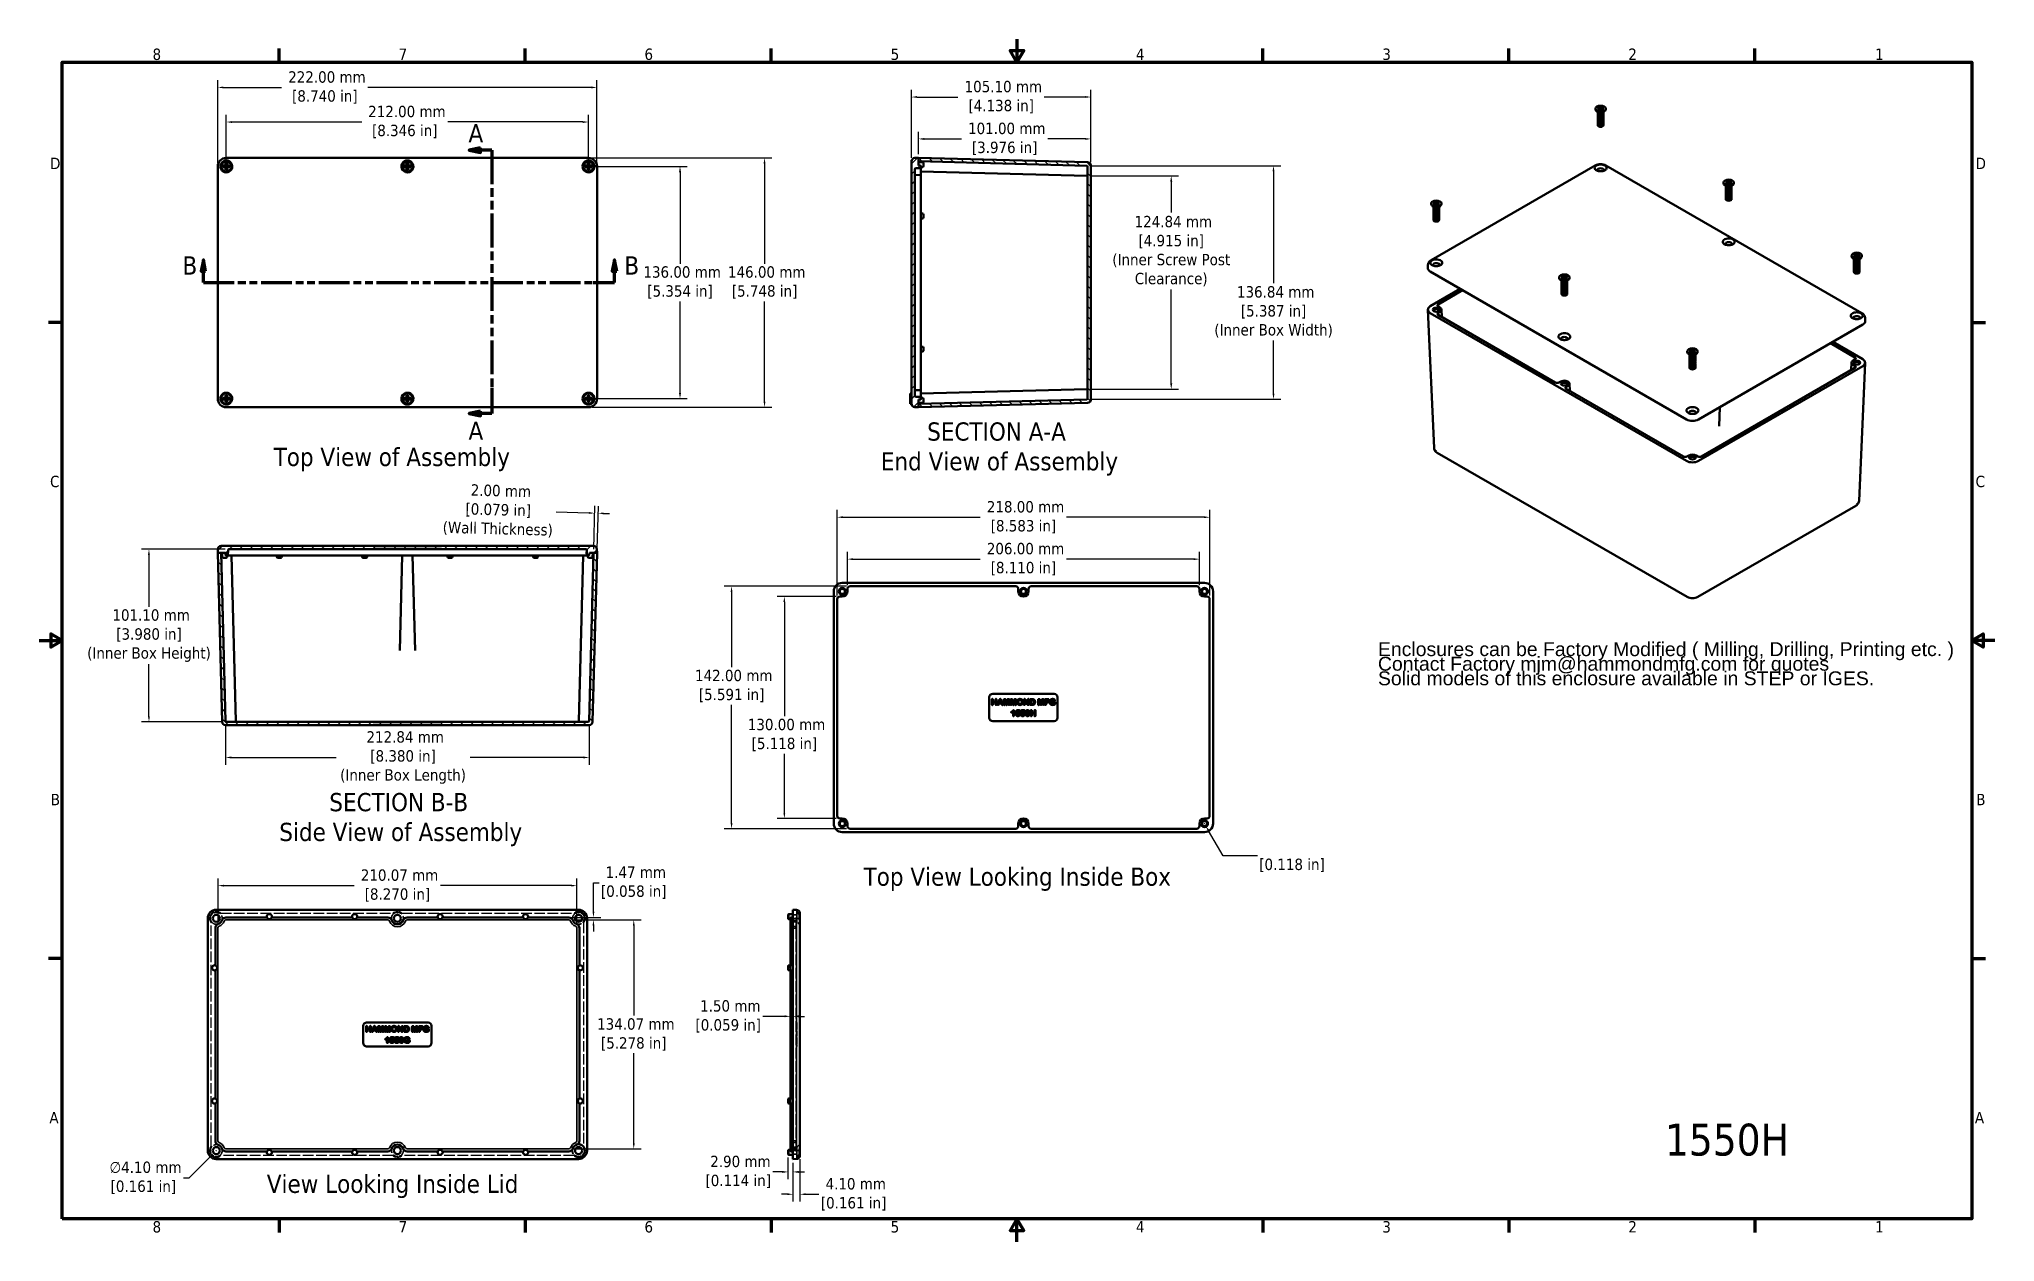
# Model space of a CAD drawing. Header units: millimetres. Extents: x 3 to 1148, y 20 to 725.
import ezdxf

# ---------------------------------------------------------------- set-up
doc = ezdxf.new("R2010")
doc.units = ezdxf.units.MM
doc.header["$LTSCALE"] = 1.333333
doc.linetypes.add('DASHED', pattern=[0.2067, 0.1654, -0.0413])
doc.linetypes.add('DOUBLE_DASH_CHAIN', pattern=[1.2403, 0.6614, -0.0827, 0.1654, -0.0827, 0.1654, -0.0827])
for name, color, linetype, lineweight in [('Border (ANSI)', 7, 'Continuous', 70), ('Dimension (ANSI)', 7, 'Continuous', 25), ('Hatch (ANSI)', 7, 'Continuous', 18), ('Hidden (ANSI)', 7, 'DASHED', 35), ('Hidden Narrow (ANSI)', 7, 'DASHED', 25), ('Section Line (ANSI)', 7, 'DOUBLE_DASH_CHAIN', 70), ('Symbol (ANSI)', 7, 'Continuous', 25), ('Visible (ANSI)', 7, 'Continuous', 50), ('Visible Narrow (ANSI)', 7, 'Continuous', 35)]:
    doc.layers.add(name, color=color, linetype=linetype, lineweight=lineweight)
doc.styles.add('Label Text (ANSI)', font='TAHOMA.TTF')
doc.styles.add('Note Text (ANSI)', font='TAHOMA.TTF')
doc.dimstyles.new('Default - mm (ANSI)', dxfattribs={"dimscale": 1.333333, "dimtxt": 5, "dimasz": 2.5, "dimexe": 3.175, "dimexo": 1.6002, "dimgap": 0.8, "dimtad": 0, "dimtih": 1, "dimtoh": 1, "dimrnd": 1e-08, "dimzin": 0, "dimdsep": 46, "dimtxsty": 'Note Text (ANSI)', "dimcen": 0.09, "dimdle": 10, "dimclrd": 256, "dimclre": 256, "dimclrt": 256, "dimadec": 1, "dimazin": 0, "dimtfac": 0.6096, "dimtofl": 0, "dimtmove": 0, "dimatfit": 3, "dimfxl": 0, "dimtolj": 1, "dimtzin": 0, "dimlwd": -1, "dimlwe": -1, "dimarcsym": 0})
pattern_1 = [(45, (0, 0), (-2.993419, 2.993419), [])]
pattern_2 = [(135, (0, 0), (-2.993419, -2.993419), [])]

msp = doc.modelspace()

# ---------------------------------------------------------------- texts
at = {"layer": 'Symbol (ANSI)', "char_height": 10.66667, "attachment_point": 7, "style": 'Label Text (ANSI)'}
for s, insert, line_spacing_factor in [('SECTION A-A', (523.161, 489.393), 3.04922), ('End View of Assembly', (496.069, 469.107), 3.04922), ('SECTION B-B', (173.244, 272.338), 2.880736), ('Top View Looking Inside Box', (485.947, 225.872), 2.888767), ('View Looking Inside Lid', (136.665, 45.991), 2.574136)]:
    msp.add_mtext(s, dxfattribs=dict(at, insert=insert, line_spacing_factor=line_spacing_factor))
for s, insert in [('Top View of Assembly', (140.669, 471.662)), ('Side View of Assembly', (143.989, 252.053))]:
    msp.add_mtext(s, dxfattribs=dict(at, insert=insert))
at = {"layer": 'Symbol (ANSI)', "color": 5, "true_color": 0x0000ff, "insert": (786.991, 371.529), "char_height": 8.13333, "width": 476.42557, "attachment_point": 1, "line_spacing_factor": 0.629481, "style": 'Note Text (ANSI)'}
msp.add_mtext('{\\fArial|b0|i0;\\H8.1333;Enclosures can be Factory Modified ( Milling, Drilling, Printing etc. )\\PContact Factory mjm@hammondmfg.com for quotes\\PSolid models of this enclosure available in STEP or IGES.\\P}', dxfattribs=at)
at = {"layer": 'Symbol (ANSI)', "insert": (991.244, 80.051), "char_height": 18.66667, "width": 364.53832, "attachment_point": 5, "style": 'Note Text (ANSI)'}
msp.add_mtext('{\\fTahoma|b0|i0;\\H18.6667;1550H}', dxfattribs=at)

# ---------------------------------------------------------------- blocks, each defined once
blk = doc.blocks.new('Borders Default Border')
at = {"layer": 'Border (ANSI)'}
for p, q in [((107.95, 533.4), (107.95, 539.42)), ((215.9, 533.4), (215.9, 539.42)), ((323.85, 533.4), (323.85, 539.42)), ((539.75, 533.4), (539.75, 539.42)), ((647.7, 533.4), (647.7, 539.42)), ((755.65, 533.4), (755.65, 539.42)), ((12.7, 419.1), (6.68, 419.1)), ((850.9, 419.1), (856.92, 419.1)), ((12.7, 139.7), (6.68, 139.7)), ((850.9, 139.7), (856.92, 139.7)), ((107.95, 25.4), (107.95, 19.38)), ((215.9, 25.4), (215.9, 19.38)), ((323.85, 25.4), (323.85, 19.38)), ((539.75, 25.4), (539.75, 19.38)), ((647.7, 25.4), (647.7, 19.38)), ((755.65, 25.4), (755.65, 19.38))]:
    blk.add_line(p, q, dxfattribs=at)
at = {"layer": 'Border (ANSI)', "flags": 128}
for points in [[(431.8, 543.56), (431.8, 533.4), (428.87, 538.48), (434.73, 538.48), (431.8, 533.4)], [(12.7, 25.4), (12.7, 533.4), (850.9, 533.4), (850.9, 25.4), (12.7, 25.4)], [(2.54, 279.4), (12.7, 279.4), (7.62, 282.33), (7.62, 276.47), (12.7, 279.4)], [(861.06, 279.4), (850.9, 279.4), (855.98, 282.33), (855.98, 276.47), (850.9, 279.4)], [(431.8, 15.24), (431.8, 25.4), (428.87, 20.32), (434.73, 20.32), (431.8, 25.4)]]:
    blk.add_lwpolyline(points, dxfattribs=at)
at = {"layer": 'Border (ANSI)', "char_height": 5, "attachment_point": 7, "style": 'Note Text (ANSI)'}
for s, insert in [('8', (52.34, 534.3)), ('7', (160.38, 534.42)), ('6', (268.28, 534.31)), ('5', (376.36, 534.31)), ('4', (484.03, 534.42)), ('3', (592.17, 534.31)), ('2', (700.16, 534.42)), ('1', (808.5, 534.42)), ('D', (7.35, 486.45)), ('D', (852.58, 486.45)), ('C', (7.34, 346.66)), ('C', (852.57, 346.66)), ('B', (7.66, 207.05)), ('B', (852.89, 207.05)), ('A', (7.06, 67.35)), ('A', (852.29, 67.35)), ('8', (52.34, 19.27)), ('7', (160.38, 19.38)), ('6', (268.28, 19.28)), ('5', (376.36, 19.28)), ('4', (484.03, 19.38)), ('3', (592.17, 19.28)), ('2', (700.16, 19.38)), ('1', (808.5, 19.38))]:
    blk.add_mtext(s, dxfattribs=dict(at, insert=insert))
blk = doc.blocks.new('2dTransSection0')
at = {"layer": 'Section Line (ANSI)', "linetype": 'Continuous'}
for p, q in [((74.63, 446.63), (73.63, 441.63)), ((74.63, 441.63), (74.63, 446.63)), ((75.63, 441.63), (74.63, 446.63)), ((255.14, 446.63), (254.14, 441.63)), ((255.14, 441.63), (255.14, 446.63)), ((256.14, 441.63), (255.14, 446.63)), ((73.63, 441.63), (75.63, 441.63)), ((74.63, 436.63), (74.63, 441.63)), ((254.14, 441.63), (256.14, 441.63)), ((255.14, 436.63), (255.14, 441.63)), ((74.63, 436.63), (84.04, 436.63)), ((245.73, 436.63), (255.14, 436.63))]:
    blk.add_line(p, q, dxfattribs=at)
at = {"layer": 'Section Line (ANSI)', "linetype": 'DOUBLE_DASH_CHAIN', "ltscale": 15.327723}
blk.add_line((74.63, 436.63), (255.14, 436.63), dxfattribs=at)
at = {"layer": 'Section Line (ANSI)', "linetype": 'Continuous', "flags": 128}
for points in [[(75.63, 441.63), (74.63, 446.63), (73.63, 441.63), (75.63, 441.63)], [(256.14, 441.63), (255.14, 446.63), (254.14, 441.63), (256.14, 441.63)]]:
    blk.add_lwpolyline(points, dxfattribs=at)
at = {"layer": 'Section Line (ANSI)'}
for points in [[(75.63, 441.63), (74.63, 446.63), (73.63, 441.63), (75.63, 441.63)], [(256.14, 441.63), (255.14, 446.63), (254.14, 441.63), (256.14, 441.63)]]:
    blk.add_solid(points, dxfattribs=at)
at = {"layer": 'Section Line (ANSI)', "char_height": 8, "attachment_point": 7, "style": 'Label Text (ANSI)'}
for insert in [(65.45, 440.13), (259.44, 440.13)]:
    blk.add_mtext('B', dxfattribs=dict(at, insert=insert))
blk = doc.blocks.new('*D6')
at = {"layer": 'Defpoints', "color": 0}
for p in [(324.9, 676.2), (112.9, 650.4), (324.9, 650.4)]:
    blk.add_point(p, dxfattribs=at)
at = {"layer": 'Dimension (ANSI)'}
for p, q in [((112.9, 652.5), (112.9, 680.4)), ((116.3, 676.2), (192.2, 676.2)), ((321.6, 676.2), (242.7, 676.2)), ((324.9, 652.5), (324.9, 680.4))]:
    blk.add_line(p, q, dxfattribs=at)
for points in [[(116.3, 676.7), (116.3, 675.6), (112.9, 676.2)], [(321.6, 676.7), (321.6, 675.6), (324.9, 676.2)]]:
    blk.add_solid(points, dxfattribs=at)
at = {"layer": 'Dimension (ANSI)', "insert": (217.4, 676.2), "char_height": 6.667, "attachment_point": 5, "style": 'Note Text (ANSI)'}
blk.add_mtext('\\A1; 212.00 mm\\P[8.346 in]', dxfattribs=at)
blk = doc.blocks.new('*D7')
at = {"layer": 'Defpoints', "color": 0}
for p in [(329.9, 696.4), (107.9, 650.2), (329.9, 650.2)]:
    blk.add_point(p, dxfattribs=at)
at = {"layer": 'Dimension (ANSI)'}
for p, q in [((107.9, 652.3), (107.9, 700.7)), ((329.9, 652.3), (329.9, 700.7)), ((111.3, 696.4), (145.3, 696.4)), ((326.6, 696.4), (195.8, 696.4))]:
    blk.add_line(p, q, dxfattribs=at)
for points in [[(111.3, 697), (111.3, 695.9), (107.9, 696.4)], [(326.6, 697), (326.6, 695.9), (329.9, 696.4)]]:
    blk.add_solid(points, dxfattribs=at)
at = {"layer": 'Dimension (ANSI)', "insert": (170.6, 696.4), "char_height": 6.667, "attachment_point": 5, "style": 'Note Text (ANSI)'}
blk.add_mtext('\\A1; 222.00 mm\\P[8.740 in]', dxfattribs=at)
blk = doc.blocks.new('*D8')
at = {"layer": 'Defpoints', "color": 0}
for p in [(325.2, 650.2), (325.2, 514.2), (378.5, 514.2)]:
    blk.add_point(p, dxfattribs=at)
at = {"layer": 'Dimension (ANSI)'}
for p, q in [((327.3, 650.2), (382.7, 650.2)), ((378.5, 646.8), (378.5, 593.2)), ((378.5, 517.5), (378.5, 571.1)), ((327.3, 514.2), (382.7, 514.2))]:
    blk.add_line(p, q, dxfattribs=at)
for points in [[(377.9, 646.8), (379.1, 646.8), (378.5, 650.2)], [(377.9, 517.5), (379.1, 517.5), (378.5, 514.2)]]:
    blk.add_solid(points, dxfattribs=at)
at = {"layer": 'Dimension (ANSI)', "insert": (378.5, 582.2), "char_height": 6.667, "attachment_point": 5, "style": 'Note Text (ANSI)'}
blk.add_mtext('\\A1; 136.00 mm\\P[5.354 in]', dxfattribs=at)
blk = doc.blocks.new('*D9')
at = {"layer": 'Defpoints', "color": 0}
for p in [(324.9, 655.2), (428, 655.2), (324.9, 509.2)]:
    blk.add_point(p, dxfattribs=at)
at = {"layer": 'Dimension (ANSI)'}
for p, q in [((327.1, 655.2), (432.2, 655.2)), ((428, 651.8), (428, 593.2)), ((428, 512.5), (428, 571.1)), ((327.1, 509.2), (432.2, 509.2))]:
    blk.add_line(p, q, dxfattribs=at)
for points in [[(427.4, 651.8), (428.5, 651.8), (428, 655.2)], [(427.4, 512.5), (428.5, 512.5), (428, 509.2)]]:
    blk.add_solid(points, dxfattribs=at)
at = {"layer": 'Dimension (ANSI)', "insert": (428, 582.2), "char_height": 6.667, "attachment_point": 5, "style": 'Note Text (ANSI)'}
blk.add_mtext('\\A1; 146.00 mm\\P[5.748 in]', dxfattribs=at)
blk = doc.blocks.new('*D10')
at = {"layer": 'Defpoints', "color": 0}
for p in [(330.5, 447.1), (327.9, 423.9), (329.9, 423.9)]:
    blk.add_point(p, dxfattribs=at)
at = {"layer": 'Dimension (ANSI)'}
for p, q in [((325.2, 447.2), (306, 447.7)), ((328, 426), (328.7, 451.4)), ((330, 426), (330.7, 451.3)), ((333.9, 447), (337.2, 446.9))]:
    blk.add_line(p, q, dxfattribs=at)
for points in [[(325.2, 447.8), (325.2, 446.7), (328.5, 447.1)], [(333.9, 447.5), (333.9, 446.4), (330.5, 447.1)]]:
    blk.add_solid(points, dxfattribs=at)
at = {"layer": 'Dimension (ANSI)', "insert": (272.1, 448.6), "char_height": 6.667, "attachment_point": 5, "rotation": 358.5, "style": 'Note Text (ANSI)'}
blk.add_mtext('\\A1; 2.00 mm\\P[0.079 in]{\\P(Wall Thickness)}', dxfattribs=at)
blk = doc.blocks.new('*D11')
at = {"layer": 'Defpoints', "color": 0}
for p in [(114.5, 426), (67.7, 324.9), (113, 324.9)]:
    blk.add_point(p, dxfattribs=at)
at = {"layer": 'Dimension (ANSI)'}
for p, q in [((112.3, 426), (63.4, 426)), ((67.7, 422.7), (67.7, 392.3)), ((67.7, 328.2), (67.7, 358.6)), ((110.9, 324.9), (63.4, 324.9))]:
    blk.add_line(p, q, dxfattribs=at)
for points in [[(67.1, 422.7), (68.2, 422.7), (67.7, 426)], [(67.1, 328.2), (68.2, 328.2), (67.7, 324.9)]]:
    blk.add_solid(points, dxfattribs=at)
at = {"layer": 'Dimension (ANSI)', "insert": (67.7, 375.4), "char_height": 6.667, "attachment_point": 5, "style": 'Note Text (ANSI)'}
blk.add_mtext('\\A1; 101.10 mm\\P[3.980 in]{\\P(Inner Box Height)}', dxfattribs=at)
blk = doc.blocks.new('*D12')
at = {"layer": 'Defpoints', "color": 0}
for p in [(112.5, 325.4), (325.4, 325.4), (325.4, 304)]:
    blk.add_point(p, dxfattribs=at)
at = {"layer": 'Dimension (ANSI)'}
for p, q in [((112.5, 323.2), (112.5, 299.8)), ((325.4, 323.2), (325.4, 299.8)), ((115.8, 304), (177.3, 304)), ((322, 304), (255.6, 304))]:
    blk.add_line(p, q, dxfattribs=at)
for points in [[(115.8, 304.6), (115.8, 303.5), (112.5, 304)], [(322, 304.6), (322, 303.5), (325.4, 304)]]:
    blk.add_solid(points, dxfattribs=at)
at = {"layer": 'Dimension (ANSI)', "insert": (216.4, 304), "char_height": 6.667, "attachment_point": 5, "style": 'Note Text (ANSI)'}
blk.add_mtext('\\A1; 212.84 mm\\P[8.380 in]{\\P(Inner Box Length)}', dxfattribs=at)
blk = doc.blocks.new('*D13')
at = {"layer": 'Defpoints', "color": 0}
for p in [(472, 398.3), (439.6, 268.3), (472, 268.3)]:
    blk.add_point(p, dxfattribs=at)
at = {"layer": 'Dimension (ANSI)'}
for p, q in [((469.9, 398.3), (435.4, 398.3)), ((439.6, 395), (439.6, 328.3)), ((439.6, 271.6), (439.6, 306.2)), ((469.9, 268.3), (435.4, 268.3))]:
    blk.add_line(p, q, dxfattribs=at)
for points in [[(439, 395), (440.1, 395), (439.6, 398.3)], [(439, 271.6), (440.1, 271.6), (439.6, 268.3)]]:
    blk.add_solid(points, dxfattribs=at)
at = {"layer": 'Dimension (ANSI)', "insert": (439.6, 317.2), "char_height": 6.667, "attachment_point": 5, "style": 'Note Text (ANSI)'}
blk.add_mtext('\\A1; 130.00 mm\\P[5.118 in]', dxfattribs=at)
blk = doc.blocks.new('*D14')
at = {"layer": 'Defpoints', "color": 0}
for p in [(408.7, 404.3), (478, 404.3), (478, 262.3)]:
    blk.add_point(p, dxfattribs=at)
at = {"layer": 'Dimension (ANSI)'}
for p, q in [((475.9, 404.3), (404.4, 404.3)), ((408.7, 401), (408.7, 357)), ((408.7, 265.6), (408.7, 334.8)), ((475.9, 262.3), (404.4, 262.3))]:
    blk.add_line(p, q, dxfattribs=at)
for points in [[(408.1, 401), (409.2, 401), (408.7, 404.3)], [(408.1, 265.6), (409.2, 265.6), (408.7, 262.3)]]:
    blk.add_solid(points, dxfattribs=at)
at = {"layer": 'Dimension (ANSI)', "insert": (408.7, 345.9), "char_height": 6.667, "attachment_point": 5, "style": 'Note Text (ANSI)'}
blk.add_mtext('\\A1; 142.00 mm\\P[5.591 in]', dxfattribs=at)
blk = doc.blocks.new('*D15')
at = {"layer": 'Defpoints', "color": 0}
for p in [(682.5, 420.2), (476.5, 402.8), (682.5, 402.8)]:
    blk.add_point(p, dxfattribs=at)
at = {"layer": 'Dimension (ANSI)'}
for p, q in [((476.5, 404.9), (476.5, 424.4)), ((682.5, 404.9), (682.5, 424.4)), ((479.8, 420.2), (554.2, 420.2)), ((679.2, 420.2), (604.7, 420.2))]:
    blk.add_line(p, q, dxfattribs=at)
for points in [[(479.8, 420.7), (479.8, 419.6), (476.5, 420.2)], [(679.2, 420.7), (679.2, 419.6), (682.5, 420.2)]]:
    blk.add_solid(points, dxfattribs=at)
at = {"layer": 'Dimension (ANSI)', "insert": (579.5, 420.2), "char_height": 6.667, "attachment_point": 5, "style": 'Note Text (ANSI)'}
blk.add_mtext('\\A1; 206.00 mm\\P[8.110 in]', dxfattribs=at)
blk = doc.blocks.new('*D16')
at = {"layer": 'Defpoints', "color": 0}
for p in [(470.5, 444.7), (470.5, 396.8), (688.5, 396.8)]:
    blk.add_point(p, dxfattribs=at)
at = {"layer": 'Dimension (ANSI)'}
for p, q in [((470.5, 398.9), (470.5, 449)), ((688.5, 398.9), (688.5, 449)), ((473.8, 444.7), (554.2, 444.7)), ((685.2, 444.7), (604.7, 444.7))]:
    blk.add_line(p, q, dxfattribs=at)
for points in [[(473.8, 445.3), (473.8, 444.2), (470.5, 444.7)], [(685.2, 445.3), (685.2, 444.2), (688.5, 444.7)]]:
    blk.add_solid(points, dxfattribs=at)
at = {"layer": 'Dimension (ANSI)', "insert": (579.5, 444.7), "char_height": 6.667, "attachment_point": 5, "style": 'Note Text (ANSI)'}
blk.add_mtext('\\A1; 218.00 mm\\P[8.583 in]', dxfattribs=at)
blk = doc.blocks.new('*D17')
at = {"layer": 'Defpoints', "color": 0}
for p in [(684.7, 266.6), (686.2, 264)]:
    blk.add_point(p, dxfattribs=at)
at = {"layer": 'Dimension (ANSI)'}
for p, q in [((685.4, 265.3), (685.6, 265.3)), ((685.5, 265.2), (685.5, 265.4)), ((696.4, 246.4), (687.9, 261.1)), ((716.4, 246.4), (696.4, 246.4))]:
    blk.add_line(p, q, dxfattribs=at)
blk.add_solid([(688.4, 261.4), (687.4, 260.8), (686.2, 264)], dxfattribs=at)
at = {"layer": 'Dimension (ANSI)', "insert": (736.7, 246.4), "char_height": 6.67, "attachment_point": 5, "style": 'Note Text (ANSI)'}
blk.add_mtext('\\A1; \\P[0.118 in]', dxfattribs=at)
blk = doc.blocks.new('*D18')
at = {"layer": 'Defpoints', "color": 0}
for p in [(318.1, 229), (108.1, 204.2), (318.1, 204.2)]:
    blk.add_point(p, dxfattribs=at)
at = {"layer": 'Dimension (ANSI)'}
for p, q in [((108.1, 206.3), (108.1, 233.2)), ((111.4, 229), (187.8, 229)), ((314.8, 229), (238.3, 229)), ((318.1, 206.3), (318.1, 233.2))]:
    blk.add_line(p, q, dxfattribs=at)
for points in [[(111.4, 229.5), (111.4, 228.4), (108.1, 229)], [(314.8, 229.5), (314.8, 228.4), (318.1, 229)]]:
    blk.add_solid(points, dxfattribs=at)
at = {"layer": 'Dimension (ANSI)', "insert": (213.1, 229), "char_height": 6.667, "attachment_point": 5, "style": 'Note Text (ANSI)'}
blk.add_mtext('\\A1; 210.07 mm\\P[8.270 in]', dxfattribs=at)
blk = doc.blocks.new('*D19')
at = {"layer": 'Defpoints', "color": 0}
for p in [(313.4, 208.9), (313.4, 74.8), (351.4, 74.8)]:
    blk.add_point(p, dxfattribs=at)
at = {"layer": 'Dimension (ANSI)'}
for p, q in [((315.6, 208.9), (355.7, 208.9)), ((351.4, 205.5), (351.4, 152.9)), ((351.4, 78.1), (351.4, 130.8)), ((315.6, 74.8), (355.7, 74.8))]:
    blk.add_line(p, q, dxfattribs=at)
for points in [[(350.9, 205.5), (352, 205.5), (351.4, 208.9)], [(350.9, 78.1), (352, 78.1), (351.4, 74.8)]]:
    blk.add_solid(points, dxfattribs=at)
at = {"layer": 'Dimension (ANSI)', "insert": (351.4, 141.8), "char_height": 6.667, "attachment_point": 5, "style": 'Note Text (ANSI)'}
blk.add_mtext('\\A1; 134.07 mm\\P[5.278 in]', dxfattribs=at)
blk = doc.blocks.new('*D20')
at = {"layer": 'Defpoints', "color": 0}
for p in [(105.6, 72.4), (108.5, 75.3)]:
    blk.add_point(p, dxfattribs=at)
at = {"layer": 'Dimension (ANSI)'}
for p, q in [((91.2, 57.9), (103.3, 70)), ((107, 73.8), (107.2, 73.8)), ((107.1, 73.7), (107.1, 73.9)), ((87.9, 57.9), (91.2, 57.9))]:
    blk.add_line(p, q, dxfattribs=at)
blk.add_solid([(102.9, 70.4), (103.7, 69.6), (105.6, 72.4)], dxfattribs=at)
at = {"layer": 'Dimension (ANSI)', "insert": (64.4, 57.9), "char_height": 6.667, "attachment_point": 5, "style": 'Note Text (ANSI)'}
blk.add_mtext('\\A1; ∅4.10 mm\\P[0.161 in]', dxfattribs=at)
blk = doc.blocks.new('*D21')
at = {"layer": 'Defpoints', "color": 0}
for p in [(443.1, 152.4), (444.6, 152.4), (444.6, 152.4)]:
    blk.add_point(p, dxfattribs=at)
at = {"layer": 'Dimension (ANSI)'}
for p, q in [((439.8, 152.4), (426.9, 152.4)), ((447.9, 152.4), (451.3, 152.4))]:
    blk.add_line(p, q, dxfattribs=at)
for points in [[(439.8, 153), (439.8, 151.9), (443.1, 152.4)], [(447.9, 153), (447.9, 151.9), (444.6, 152.4)]]:
    blk.add_solid(points, dxfattribs=at)
at = {"layer": 'Dimension (ANSI)', "insert": (406.7, 152.4), "char_height": 6.667, "attachment_point": 5, "style": 'Note Text (ANSI)'}
blk.add_mtext('\\A1; 1.50 mm\\P[0.059 in]', dxfattribs=at)
blk = doc.blocks.new('*D22')
at = {"layer": 'Defpoints', "color": 0}
for p in [(441.7, 71.9), (444.6, 68.8), (444.6, 61.3)]:
    blk.add_point(p, dxfattribs=at)
at = {"layer": 'Dimension (ANSI)'}
for p, q in [((441.7, 69.8), (441.7, 57.1)), ((438.4, 61.3), (432.9, 61.3)), ((444.6, 66.7), (444.6, 57.1)), ((447.9, 61.3), (451.3, 61.3))]:
    blk.add_line(p, q, dxfattribs=at)
for points in [[(438.4, 61.9), (438.4, 60.7), (441.7, 61.3)], [(447.9, 61.9), (447.9, 60.7), (444.6, 61.3)]]:
    blk.add_solid(points, dxfattribs=at)
at = {"layer": 'Dimension (ANSI)', "insert": (412.6, 61.3), "char_height": 6.667, "attachment_point": 5, "style": 'Note Text (ANSI)'}
blk.add_mtext('\\A1; 2.90 mm\\P[0.114 in]', dxfattribs=at)
blk = doc.blocks.new('*D23')
at = {"layer": 'Defpoints', "color": 0}
for p in [(444.6, 68.8), (448.7, 70.9), (448.7, 48.2)]:
    blk.add_point(p, dxfattribs=at)
at = {"layer": 'Dimension (ANSI)'}
for p, q in [((448.7, 68.7), (448.7, 44)), ((444.6, 66.7), (444.6, 44)), ((441.3, 48.2), (437.9, 48.2)), ((452, 48.2), (459.8, 48.2))]:
    blk.add_line(p, q, dxfattribs=at)
for points in [[(441.3, 48.8), (441.3, 47.7), (444.6, 48.2)], [(452, 48.8), (452, 47.7), (448.7, 48.2)]]:
    blk.add_solid(points, dxfattribs=at)
at = {"layer": 'Dimension (ANSI)', "insert": (480.1, 48.2), "char_height": 6.667, "attachment_point": 5, "style": 'Note Text (ANSI)'}
blk.add_mtext('\\A1; 4.10 mm\\P[0.161 in]', dxfattribs=at)
blk = doc.blocks.new('2dTransSection1')
at = {"layer": 'Section Line (ANSI)', "linetype": 'Continuous'}
for p, q in [((196.28, 495.73), (191.28, 494.73)), ((196.28, 494.73), (191.28, 494.73)), ((191.28, 494.73), (196.28, 493.73)), ((196.28, 493.73), (196.28, 495.73)), ((201.28, 494.73), (196.28, 494.73)), ((201.28, 494.73), (201.28, 483.46)), ((201.28, 390.35), (201.28, 379.07)), ((196.28, 380.07), (191.28, 379.07)), ((196.28, 379.07), (191.28, 379.07)), ((191.28, 379.07), (196.28, 378.07)), ((196.28, 378.07), (196.28, 380.07)), ((201.28, 379.07), (196.28, 379.07))]:
    blk.add_line(p, q, dxfattribs=at)
at = {"layer": 'Section Line (ANSI)', "linetype": 'DOUBLE_DASH_CHAIN', "ltscale": 16.832094}
blk.add_line((201.28, 494.73), (201.28, 379.07), dxfattribs=at)
at = {"layer": 'Section Line (ANSI)', "linetype": 'Continuous', "flags": 128}
for points in [[(196.28, 495.73), (191.28, 494.73), (196.28, 493.73), (196.28, 495.73)], [(196.28, 380.07), (191.28, 379.07), (196.28, 378.07), (196.28, 380.07)]]:
    blk.add_lwpolyline(points, dxfattribs=at)
at = {"layer": 'Section Line (ANSI)'}
for points in [[(196.28, 495.73), (191.28, 494.73), (196.28, 493.73), (196.28, 495.73)], [(196.28, 380.07), (191.28, 379.07), (196.28, 378.07), (196.28, 380.07)]]:
    blk.add_solid(points, dxfattribs=at)
at = {"layer": 'Section Line (ANSI)', "char_height": 8, "attachment_point": 7, "style": 'Label Text (ANSI)'}
for insert in [(191.03, 498.23), (191.03, 367.57)]:
    blk.add_mtext('A', dxfattribs=dict(at, insert=insert))
blk = doc.blocks.new('*D25')
at = {"layer": 'Defpoints', "color": 0}
for p in [(619, 690.8), (513.9, 653.1), (619, 650.6)]:
    blk.add_point(p, dxfattribs=at)
at = {"layer": 'Dimension (ANSI)'}
for p, q in [((513.9, 655.3), (513.9, 695.1)), ((517.3, 690.8), (541.2, 690.8)), ((615.7, 690.8), (591.7, 690.8)), ((619, 652.7), (619, 695.1))]:
    blk.add_line(p, q, dxfattribs=at)
for points in [[(517.3, 691.4), (517.3, 690.3), (513.9, 690.8)], [(615.7, 691.4), (615.7, 690.3), (619, 690.8)]]:
    blk.add_solid(points, dxfattribs=at)
at = {"layer": 'Dimension (ANSI)', "insert": (566.5, 690.8), "char_height": 6.667, "attachment_point": 5, "style": 'Note Text (ANSI)'}
blk.add_mtext('\\A1; 105.10 mm\\P[4.138 in]', dxfattribs=at)
blk = doc.blocks.new('*D26')
at = {"layer": 'Defpoints', "color": 0}
for p in [(518, 666.3), (518, 655.2), (619, 650.6)]:
    blk.add_point(p, dxfattribs=at)
at = {"layer": 'Dimension (ANSI)'}
for p, q in [((518, 657.3), (518, 670.5)), ((521.4, 666.3), (543.3, 666.3)), ((615.7, 666.3), (593.8, 666.3)), ((619, 652.7), (619, 670.5))]:
    blk.add_line(p, q, dxfattribs=at)
for points in [[(521.4, 666.8), (521.4, 665.7), (518, 666.3)], [(615.7, 666.8), (615.7, 665.7), (619, 666.3)]]:
    blk.add_solid(points, dxfattribs=at)
at = {"layer": 'Dimension (ANSI)', "insert": (568.5, 666.3), "char_height": 6.667, "attachment_point": 5, "style": 'Note Text (ANSI)'}
blk.add_mtext('\\A1; 101.00 mm\\P[3.976 in]', dxfattribs=at)
blk = doc.blocks.new('*D27')
at = {"layer": 'Defpoints', "color": 0}
for p in [(616.5, 644.6), (616.5, 519.8), (666, 519.8)]:
    blk.add_point(p, dxfattribs=at)
at = {"layer": 'Dimension (ANSI)'}
for p, q in [((618.7, 644.6), (670.2, 644.6)), ((666, 641.3), (666, 623.1)), ((666, 523.1), (666, 578.1)), ((618.7, 519.8), (670.2, 519.8))]:
    blk.add_line(p, q, dxfattribs=at)
for points in [[(665.4, 641.3), (666.6, 641.3), (666, 644.6)], [(665.4, 523.1), (666.6, 523.1), (666, 519.8)]]:
    blk.add_solid(points, dxfattribs=at)
at = {"layer": 'Dimension (ANSI)', "insert": (666, 600.6), "char_height": 6.667, "attachment_point": 5, "style": 'Note Text (ANSI)'}
blk.add_mtext('\\A1; 124.84 mm\\P[4.915 in]{\\P(Inner Screw Post\\PClearance)}', dxfattribs=at)
blk = doc.blocks.new('*D28')
at = {"layer": 'Defpoints', "color": 0}
for p in [(616.5, 650.6), (725.9, 650.6), (616.5, 513.8)]:
    blk.add_point(p, dxfattribs=at)
at = {"layer": 'Dimension (ANSI)'}
for p, q in [((618.7, 650.6), (730.1, 650.6)), ((725.9, 647.3), (725.9, 581.8)), ((725.9, 517.1), (725.9, 548.2)), ((618.7, 513.8), (730.1, 513.8))]:
    blk.add_line(p, q, dxfattribs=at)
for points in [[(725.3, 647.3), (726.4, 647.3), (725.9, 650.6)], [(725.3, 517.1), (726.4, 517.1), (725.9, 513.8)]]:
    blk.add_solid(points, dxfattribs=at)
at = {"layer": 'Dimension (ANSI)', "insert": (725.9, 565), "char_height": 6.667, "attachment_point": 5, "style": 'Note Text (ANSI)'}
blk.add_mtext('\\A1; 136.84 mm\\P[5.387 in]{\\P(Inner Box Width)}', dxfattribs=at)
blk = doc.blocks.new('*D29')
at = {"layer": 'Defpoints', "color": 0}
for p in [(313.4, 210.3), (313.4, 208.9), (327.8, 208.9)]:
    blk.add_point(p, dxfattribs=at)
at = {"layer": 'Dimension (ANSI)'}
for p, q in [((327.8, 213.7), (327.8, 230.7)), ((327.8, 230.7), (331.2, 230.7)), ((315.6, 210.3), (332.1, 210.3)), ((315.6, 208.9), (332.1, 208.9)), ((327.8, 205.5), (327.8, 202.2))]:
    blk.add_line(p, q, dxfattribs=at)
for points in [[(327.3, 213.7), (328.4, 213.7), (327.8, 210.3)], [(327.3, 205.5), (328.4, 205.5), (327.8, 208.9)]]:
    blk.add_solid(points, dxfattribs=at)
at = {"layer": 'Dimension (ANSI)', "insert": (351.4, 230.7), "char_height": 6.667, "attachment_point": 5, "style": 'Note Text (ANSI)'}
blk.add_mtext('\\A1; 1.47 mm\\P[0.058 in]', dxfattribs=at)

# ---------------------------------------------------------------- dimensions: what is measured, and where the dimension line sits
at = {"layer": 'Dimension (ANSI)'}
for base, p1, p2, text, override, picture, middle in [((329.936, 696.417), (107.936, 650.177), (329.936, 650.177), ' <> mm\\X[8.740 in]', {"dimtih": 0, "dimtoh": 0, "dimdec": 2, "dimpost": '', "dimtp": 0, "dimtm": 0, "dimtdec": 2, "dimatfit": 1}, '*D7', (170.568, 696.417)), ((518.036, 666.261), (619.036, 650.582), (518.036, 655.175), ' <> mm\\X[3.976 in]', {"dimtih": 0, "dimtoh": 0, "dimdec": 2, "dimpost": '', "dimtp": 0, "dimtm": 0, "dimtdec": 2, "dimatfit": 1}, '*D26', (568.536, 666.261)), ((470.492, 444.749), (688.492, 396.8), (470.492, 396.8), ' <> mm\\X[8.583 in]', {"dimtih": 0, "dimtoh": 0, "dimdec": 2, "dimpost": '', "dimtp": 0, "dimtm": 0, "dimtdec": 2, "dimatfit": 1}, '*D16', (579.492, 444.749)), ((444.613, 152.423), (443.113, 152.423), (444.613, 152.423), ' <> mm\\X[0.059 in]', {"dimtih": 0, "dimtoh": 0, "dimdec": 2, "dimpost": '', "dimse1": 1, "dimse2": 1, "dimtp": 0, "dimtm": 0, "dimtdec": 2, "dimatfit": 1}, '*D21', (406.669, 152.423)), ((444.613, 61.298), (441.713, 71.888), (444.613, 68.825), ' <> mm\\X[0.114 in]', {"dimtih": 0, "dimtoh": 0, "dimdec": 2, "dimpost": '', "dimtp": 0, "dimtm": 0, "dimtdec": 2, "dimatfit": 1}, '*D22', (412.588, 61.298))]:
    dim = msp.add_linear_dim(base=base, p1=p1, p2=p2, text=text, dimstyle='Default - mm (ANSI)', override=override, dxfattribs=at)
    dim.commit()
    dim.dimension.update_dxf_attribs({"geometry": picture, "text_midpoint": middle, "dimtype": 160})
for base, p1, p2, angle, text, override, picture, middle in [((619.036, 690.848), (513.936, 653.12), (619.036, 650.582), 180, ' <> mm\\X[4.138 in]', {"dimtih": 0, "dimtoh": 0, "dimdec": 2, "dimpost": '', "dimtp": 0, "dimtm": 0, "dimtdec": 2, "dimatfit": 1}, '*D25', (566.486, 690.848)), ((324.936, 676.191), (112.936, 650.403), (324.936, 650.403), 180, ' <> mm\\X[8.346 in]', {"dimtih": 0, "dimtoh": 0, "dimdec": 2, "dimpost": '', "dimtp": 0, "dimtm": 0, "dimtdec": 2, "dimatfit": 1}, '*D6', (217.415, 676.191)), ((427.99, 655.175), (324.937, 509.175), (324.937, 655.175), 90, ' <> mm\\X[5.748 in]', {"dimdec": 2, "dimpost": '', "dimtp": 0, "dimtm": 0, "dimtdec": 2, "dimatfit": 1}, '*D9', (427.99, 582.175)), ((378.496, 514.175), (325.163, 650.175), (325.163, 514.175), 90, ' <> mm\\X[5.354 in]', {"dimdec": 2, "dimpost": '', "dimtp": 0, "dimtm": 0, "dimtdec": 2, "dimatfit": 1}, '*D8', (378.496, 582.175)), ((725.883, 650.596), (616.549, 513.755), (616.549, 650.596), 90, ' <> mm\\X[5.387 in]{\\P(Inner Box Width)}', {"dimdec": 2, "dimpost": '', "dimtp": 0, "dimtm": 0, "dimtdec": 2, "dimatfit": 1}, '*D28', (725.883, 565.039)), ((665.999, 519.755), (616.549, 644.596), (616.549, 519.755), 90, ' <> mm\\X[4.915 in]{\\P(Inner Screw Post\\PClearance)}', {"dimdec": 2, "dimpost": '', "dimtp": 0, "dimtm": 0, "dimtdec": 2, "dimatfit": 1}, '*D27', (665.999, 600.626)), ((330.543, 447.074), (327.936, 423.895), (329.936, 423.895), 178.5, ' <> mm\\X[0.079 in]{\\P(Wall Thickness)}', {"dimtih": 0, "dimtoh": 0, "dimdec": 2, "dimpost": '', "dimtp": 0, "dimtm": 0, "dimtdec": 2, "dimatfit": 1}, '*D10', (272.058, 448.605)), ((682.492, 420.189), (476.492, 402.8), (682.492, 402.8), 180, ' <> mm\\X[8.110 in]', {"dimtih": 0, "dimtoh": 0, "dimdec": 2, "dimpost": '', "dimtp": 0, "dimtm": 0, "dimtdec": 2, "dimatfit": 1}, '*D15', (579.492, 420.189)), ((67.682, 324.895), (114.478, 425.995), (113.015, 324.895), 270, ' <> mm\\X[3.980 in]{\\P(Inner Box Height)}', {"dimdec": 2, "dimpost": '', "dimtp": 0, "dimtm": 0, "dimtdec": 2, "dimatfit": 1}, '*D11', (67.682, 375.445)), ((408.658, 404.299), (477.991, 262.299), (477.991, 404.299), 270, ' <> mm\\X[5.591 in]', {"dimdec": 2, "dimpost": '', "dimtp": 0, "dimtm": 0, "dimtdec": 2, "dimatfit": 1}, '*D14', (408.658, 345.901)), ((439.588, 268.299), (471.991, 398.299), (471.991, 268.299), 90, ' <> mm\\X[5.118 in]', {"dimdec": 2, "dimpost": '', "dimtp": 0, "dimtm": 0, "dimtdec": 2, "dimatfit": 1}, '*D13', (439.588, 317.203)), ((325.356, 304.049), (112.515, 325.382), (325.356, 325.382), 180, ' <> mm\\X[8.380 in]{\\P(Inner Box Length)}', {"dimtih": 0, "dimtoh": 0, "dimdec": 2, "dimpost": '', "dimtp": 0, "dimtm": 0, "dimtdec": 2, "dimatfit": 1}, '*D12', (216.449, 304.049)), ((318.132, 228.983), (108.064, 204.169), (318.132, 204.169), 180, ' <> mm\\X[8.270 in]', {"dimtih": 0, "dimtoh": 0, "dimdec": 2, "dimpost": '', "dimtp": 0, "dimtm": 0, "dimtdec": 2, "dimatfit": 1}, '*D18', (213.098, 228.983)), ((327.827, 208.859), (313.441, 210.325), (313.441, 208.859), 90, ' <> mm\\X[0.058 in]', {"dimdec": 2, "dimpost": '', "dimtp": 0, "dimtm": 0, "dimtdec": 2, "dimatfit": 1}, '*D29', (351.43, 230.708)), ((351.43, 74.791), (313.441, 208.859), (313.441, 74.791), 90, ' <> mm\\X[5.278 in]', {"dimdec": 2, "dimpost": '', "dimtp": 0, "dimtm": 0, "dimtdec": 2, "dimatfit": 1}, '*D19', (351.43, 141.825)), ((448.713, 48.213), (444.613, 68.825), (448.713, 70.881), 180, ' <> mm\\X[0.161 in]', {"dimtih": 0, "dimtoh": 0, "dimdec": 2, "dimpost": '', "dimtp": 0, "dimtm": 0, "dimtdec": 2, "dimatfit": 1}, '*D23', (480.063, 48.213))]:
    dim = msp.add_linear_dim(base=base, p1=p1, p2=p2, angle=angle, text=text, dimstyle='Default - mm (ANSI)', override=override, dxfattribs=at)
    dim.commit()
    dim.dimension.update_dxf_attribs({"geometry": picture, "text_midpoint": middle, "dimtype": 160})
for p1, p2, text, picture, middle in [((684.742, 266.598), (686.242, 264), ' \\X[0.118 in]', '*D17', (736.685, 246.403)), ((108.548, 75.275), (105.649, 72.376), ' <> mm\\X[0.161 in]', '*D20', (64.382, 57.934))]:
    dim = msp.add_diameter_dim_2p(p1=p1, p2=p2, text=text, dimstyle='Default - mm (ANSI)', override={"dimdec": 2, "dimpost": '', "dimtp": 0, "dimtm": 0, "dimtdec": 2}, dxfattribs=at)
    dim.commit()
    dim.dimension.update_dxf_attribs({"geometry": picture, "text_midpoint": middle, "dimtype": 163})

# ---------------------------------------------------------------- hatches: boundary and pattern name
at = {"layer": 'Hatch (ANSI)'}
h = msp.add_hatch(dxfattribs=at)
h.set_pattern_fill('ANSI31', color=256, scale=33.866667, style=0)
h.set_pattern_definition(pattern_1)
edge = h.paths.add_edge_path()
edge.add_line((519.342, 515.141), (516.423, 515.218))
edge.add_ellipse((516.436, 515.717), major_axis=(-0.013, -0.5), ratio=1, start_angle=271.5, end_angle=360, ccw=False)
edge.add_line((515.936, 515.717), (515.936, 648.633))
edge.add_ellipse((516.436, 648.633), major_axis=(-0.5, 0), ratio=1, start_angle=271.5, end_angle=360, ccw=False)
edge.add_line((516.423, 649.133), (519.342, 649.21))
edge.add_ellipse((519.336, 649.409), major_axis=(0.005, -0.2), ratio=1, start_angle=0, end_angle=88.5)
edge.add_line((519.536, 649.409), (519.536, 650.441))
edge.add_ellipse((519.336, 650.441), major_axis=(0.2, 0), ratio=1, start_angle=0, end_angle=88.5)
edge.add_line((519.342, 650.641), (518.036, 650.675))
edge.add_line((518.036, 650.675), (518.036, 653.175))
edge.add_line((518.036, 653.175), (518.036, 655.175))
edge.add_line((518.036, 655.175), (515.884, 655.119))
edge.add_ellipse((515.936, 653.12), major_axis=(-0.052, 1.999), ratio=1, start_angle=0, end_angle=88.5)
edge.add_line((513.936, 653.12), (513.936, 511.231))
edge.add_ellipse((515.936, 511.231), major_axis=(-2, 0), ratio=1, start_angle=0, end_angle=88.5)
edge.add_line((515.884, 509.232), (518.036, 509.175))
edge.add_line((518.036, 509.175), (518.036, 511.175))
edge.add_line((518.036, 511.175), (518.036, 513.675))
edge.add_line((518.036, 513.675), (519.342, 513.71))
edge.add_ellipse((519.336, 513.909), major_axis=(0.005, -0.2), ratio=1, start_angle=0, end_angle=88.5)
edge.add_line((519.536, 513.909), (519.536, 514.941))
edge.add_ellipse((519.336, 514.941), major_axis=(0.2, 0), ratio=1, start_angle=0, end_angle=88.5)
h = msp.add_hatch(dxfattribs=at)
h.set_pattern_fill('ANSI31', color=256, scale=33.866667, angle=90, style=0)
h.set_pattern_definition(pattern_2)
edge = h.paths.add_edge_path()
edge.add_line((617.036, 650.096), (617.036, 514.255))
edge.add_ellipse((616.536, 514.255), major_axis=(0.5, 0), ratio=1, start_angle=271.5, end_angle=360, ccw=False)
edge.add_line((616.549, 513.755), (518.036, 511.175))
edge.add_line((518.036, 511.175), (518.036, 509.175))
edge.add_line((518.036, 509.175), (617.089, 511.769))
edge.add_ellipse((617.036, 513.768), major_axis=(0.052, -1.999), ratio=1, start_angle=0, end_angle=88.5)
edge.add_line((619.036, 513.768), (619.036, 650.582))
edge.add_ellipse((617.036, 650.582), major_axis=(2, 0), ratio=1, start_angle=0, end_angle=88.5)
edge.add_line((617.089, 652.582), (518.036, 655.175))
edge.add_line((518.036, 655.175), (518.036, 653.175))
edge.add_line((518.036, 653.175), (616.549, 650.596))
edge.add_ellipse((616.536, 650.096), major_axis=(0.013, 0.5), ratio=1, start_angle=271.5, end_angle=360, ccw=False)
h = msp.add_hatch(dxfattribs=at)
h.set_pattern_fill('ANSI31', color=256, scale=33.866667, style=0)
h.set_pattern_definition(pattern_1)
edge = h.paths.add_edge_path()
edge.add_line((113.901, 422.59), (113.978, 425.508))
edge.add_ellipse((114.478, 425.495), major_axis=(-0.5, 0.013), ratio=1, start_angle=271.5, end_angle=360, ccw=False)
edge.add_line((114.478, 425.995), (198.936, 425.995))
edge.add_line((198.936, 425.995), (198.949, 426.245))
edge.add_line((198.949, 426.245), (238.922, 426.245))
edge.add_line((238.922, 426.245), (238.936, 425.995))
edge.add_line((238.936, 425.995), (323.394, 425.995))
edge.add_ellipse((323.394, 425.495), major_axis=(0, 0.5), ratio=1, start_angle=271.5, end_angle=360, ccw=False)
edge.add_line((323.893, 425.508), (323.97, 422.59))
edge.add_ellipse((324.17, 422.595), major_axis=(-0.2, -0.005), ratio=1, start_angle=0, end_angle=88.5)
edge.add_line((324.17, 422.395), (325.201, 422.395))
edge.add_ellipse((325.201, 422.595), major_axis=(0, -0.2), ratio=1, start_angle=0, end_angle=88.5)
edge.add_line((325.401, 422.59), (325.436, 423.895))
edge.add_line((325.436, 423.895), (327.936, 423.895))
edge.add_line((327.936, 423.895), (329.936, 423.895))
edge.add_line((329.936, 423.895), (329.879, 426.047))
edge.add_ellipse((327.88, 425.995), major_axis=(1.999, 0.052), ratio=1, start_angle=0, end_angle=88.5)
edge.add_line((327.88, 427.995), (109.991, 427.995))
edge.add_ellipse((109.991, 425.995), major_axis=(0, 2), ratio=1, start_angle=0, end_angle=88.5)
edge.add_line((107.992, 426.047), (107.936, 423.895))
edge.add_line((107.936, 423.895), (109.936, 423.895))
edge.add_line((109.936, 423.895), (112.436, 423.895))
edge.add_line((112.436, 423.895), (112.47, 422.59))
edge.add_ellipse((112.67, 422.595), major_axis=(-0.2, -0.005), ratio=1, start_angle=0, end_angle=88.5)
edge.add_line((112.67, 422.395), (113.701, 422.395))
edge.add_ellipse((113.701, 422.595), major_axis=(0, -0.2), ratio=1, start_angle=0, end_angle=88.5)
h = msp.add_hatch(dxfattribs=at)
h.set_pattern_fill('ANSI31', color=256, scale=33.866667, angle=90, style=0)
h.set_pattern_definition(pattern_2)
edge = h.paths.add_edge_path()
edge.add_line((198.936, 324.895), (113.015, 324.895))
edge.add_ellipse((113.015, 325.395), major_axis=(0, -0.5), ratio=1, start_angle=271.5, end_angle=360, ccw=False)
edge.add_line((112.515, 325.382), (109.936, 423.895))
edge.add_line((109.936, 423.895), (107.936, 423.895))
edge.add_line((107.936, 423.895), (110.529, 324.843))
edge.add_ellipse((112.529, 324.895), major_axis=(-1.999, -0.052), ratio=1, start_angle=0, end_angle=88.5)
edge.add_line((112.529, 322.895), (325.342, 322.895))
edge.add_ellipse((325.342, 324.895), major_axis=(0, -2), ratio=1, start_angle=0, end_angle=88.5)
edge.add_line((327.342, 324.843), (329.936, 423.895))
edge.add_line((329.936, 423.895), (327.936, 423.895))
edge.add_line((327.936, 423.895), (325.356, 325.382))
edge.add_ellipse((324.856, 325.395), major_axis=(0.5, -0.013), ratio=1, start_angle=271.5, end_angle=360, ccw=False)
edge.add_line((324.856, 324.895), (238.936, 324.895))
edge.add_line((238.936, 324.895), (238.922, 324.645))
edge.add_line((238.922, 324.645), (198.949, 324.645))
edge.add_line((198.949, 324.645), (198.936, 324.895))

# ---------------------------------------------------------------- linework, layer by layer
at = {"layer": 'Hidden (ANSI)', "ltscale": 1.865097}
for p, q in [((443.308, 210.291), (444.613, 210.325)), ((443.308, 208.859), (444.613, 208.825)), ((444.613, 208.825), (443.308, 208.859)), ((444.613, 206.325), (443.308, 206.291)), ((444.613, 77.325), (443.308, 77.359)), ((443.308, 74.791), (444.613, 74.825)), ((444.613, 74.825), (443.308, 74.791)), ((443.308, 73.359), (444.613, 73.325))]:
    msp.add_line(p, q, dxfattribs=at)
at = {"layer": 'Hidden (ANSI)', "ltscale": 3.138418}
for p, q in [((446.81, 211.875), (444.613, 211.875)), ((446.81, 207.775), (444.613, 207.775)), ((446.81, 75.875), (444.613, 75.875)), ((446.81, 71.775), (444.613, 71.775))]:
    msp.add_line(p, q, dxfattribs=at)
at = {"layer": 'Hidden (ANSI)', "ltscale": 6.977181}
for p, q in [((446.713, 204.609), (446.713, 207.952)), ((446.713, 75.698), (446.713, 79.041))]:
    msp.add_line(p, q, dxfattribs=at)
at = {"layer": 'Hidden (ANSI)', "ltscale": 3.128644}
for p, q in [((446.81, 211.875), (448.463, 213.312)), ((446.81, 207.775), (448.463, 206.338)), ((446.81, 75.875), (448.463, 77.312)), ((446.81, 71.775), (448.463, 70.338))]:
    msp.add_line(p, q, dxfattribs=at)
at = {"layer": 'Hidden (ANSI)', "ltscale": 9.199963}
for p, q in [((446.81, 207.775), (446.81, 211.875)), ((446.81, 71.775), (446.81, 75.875))]:
    msp.add_line(p, q, dxfattribs=at)
at = {"layer": 'Hidden (ANSI)', "ltscale": 7.823659}
msp.add_line((448.463, 209.825), (448.463, 213.312), dxfattribs=at)
at = {"layer": 'Hidden (ANSI)', "ltscale": 2.332701}
msp.add_line((448.463, 208.205), (448.463, 209.774), dxfattribs=at)
at = {"layer": 'Hidden (ANSI)', "ltscale": 1.185071}
msp.add_line((448.463, 207.523), (448.463, 208.205), dxfattribs=at)
at = {"layer": 'Hidden (ANSI)', "ltscale": 4.232636}
for p, q in [((448.463, 206.338), (448.463, 207.523)), ((448.463, 76.127), (448.463, 77.312))]:
    msp.add_line(p, q, dxfattribs=at)
at = {"layer": 'Hidden (ANSI)', "ltscale": 4.17022}
for p, q in [((443.308, 204.859), (446.226, 204.783)), ((443.308, 78.791), (446.226, 78.867))]:
    msp.add_line(p, q, dxfattribs=at)
at = {"layer": 'Hidden (ANSI)', "ltscale": 28.262697}
msp.add_line((446.713, 79.512), (446.713, 204.139), dxfattribs=at)
at = {"layer": 'Hidden (ANSI)', "ltscale": 0.282564}
for p, q in [((443.113, 182.088), (443.113, 182.286)), ((443.113, 179.364), (443.113, 179.562)), ((443.113, 104.088), (443.113, 104.286)), ((443.113, 101.364), (443.113, 101.562))]:
    msp.add_line(p, q, dxfattribs=at)
at = {"layer": 'Hidden (ANSI)', "ltscale": 4.357837}
for p, q in [((443.113, 179.562), (443.113, 182.088)), ((443.113, 101.562), (443.113, 104.088))]:
    msp.add_line(p, q, dxfattribs=at)
at = {"layer": 'Hidden (ANSI)', "ltscale": 0.357521}
for p, q in [((446.963, 148.812), (446.713, 148.825)), ((446.963, 134.838), (446.713, 134.825))]:
    msp.add_line(p, q, dxfattribs=at)
at = {"layer": 'Hidden (ANSI)', "ltscale": 4.458336}
for p, q in [((446.963, 148.812), (446.963, 146.825)), ((446.963, 136.825), (446.963, 134.838))]:
    msp.add_line(p, q, dxfattribs=at)
at = {"layer": 'Hidden (ANSI)', "ltscale": 0.357248}
for p, q in [((446.713, 146.773), (446.963, 146.781)), ((446.713, 146.685), (446.963, 146.694)), ((446.713, 146.389), (446.963, 146.389)), ((446.713, 146.366), (446.963, 146.371)), ((446.713, 146.366), (446.963, 146.366)), ((446.713, 146.362), (446.963, 146.362)), ((446.713, 146.321), (446.963, 146.321)), ((446.713, 146.278), (446.963, 146.278)), ((446.713, 146.275), (446.963, 146.276)), ((446.713, 146.265), (446.963, 146.256)), ((446.713, 146.178), (446.963, 146.169)), ((446.713, 146.138), (446.963, 146.142)), ((446.713, 145.329), (446.963, 145.338)), ((446.713, 145.11), (446.963, 145.119)), ((446.713, 145.049), (446.963, 145.049)), ((446.713, 145.041), (446.963, 145.041)), ((446.713, 145.041), (446.963, 145.041)), ((446.713, 145.036), (446.963, 145.036)), ((446.713, 145.031), (446.963, 145.031)), ((446.713, 145.023), (446.963, 145.023)), ((446.713, 145.018), (446.963, 145.018)), ((446.713, 144.821), (446.963, 144.813)), ((446.713, 144.709), (446.963, 144.709)), ((446.713, 144.004), (446.963, 144.011)), ((446.713, 143.841), (446.963, 143.85)), ((446.713, 143.849), (446.963, 143.847)), ((446.713, 143.798), (446.963, 143.806)), ((446.713, 143.727), (446.963, 143.727)), ((446.713, 143.708), (446.963, 143.705)), ((446.713, 143.699), (446.963, 143.699)), ((446.713, 143.699), (446.963, 143.699)), ((446.713, 143.696), (446.963, 143.696)), ((446.713, 143.693), (446.963, 143.693)), ((446.713, 143.693), (446.963, 143.693)), ((446.713, 143.674), (446.963, 143.674)), ((446.713, 143.672), (446.963, 143.672)), ((446.713, 143.668), (446.963, 143.668)), ((446.713, 143.666), (446.963, 143.666)), ((446.713, 143.604), (446.963, 143.597)), ((446.713, 143.334), (446.963, 143.325)), ((446.713, 143.29), (446.963, 143.281)), ((446.713, 140.304), (446.963, 140.313)), ((446.713, 140.26), (446.963, 140.269)), ((446.713, 140.216), (446.963, 140.225)), ((446.713, 139.914), (446.963, 139.914)), ((446.713, 139.857), (446.963, 139.859)), ((446.713, 139.796), (446.963, 139.788)), ((446.713, 139.709), (446.963, 139.7)), ((446.713, 139.595), (446.963, 139.598)), ((446.713, 139.575), (446.963, 139.578)), ((446.713, 139.123), (446.963, 139.131)), ((446.713, 138.659), (446.963, 138.65)), ((446.713, 138.641), (446.963, 138.65)), ((446.713, 138.58), (446.963, 138.58)), ((446.713, 138.563), (446.963, 138.563)), ((446.713, 138.241), (446.963, 138.241)), ((446.713, 138.03), (446.963, 138.03)), ((446.713, 137.962), (446.963, 137.962)), ((446.713, 137.679), (446.963, 137.683)), ((446.713, 137.329), (446.963, 137.338)), ((446.713, 137.285), (446.963, 137.294)), ((446.713, 137.276), (446.963, 137.276)), ((446.713, 137.183), (446.963, 137.183)), ((446.713, 137.135), (446.963, 137.128)), ((446.713, 136.821), (446.963, 136.813))]:
    msp.add_line(p, q, dxfattribs=at)
at = {"layer": 'Hidden (ANSI)', "ltscale": 0.357249}
for p, q in [((446.713, 146.543), (446.963, 146.546)), ((446.713, 146.433), (446.963, 146.433)), ((446.713, 146.39), (446.963, 146.397)), ((446.713, 145.893), (446.963, 145.893)), ((446.713, 145.721), (446.963, 145.716)), ((446.713, 145.591), (446.963, 145.582)), ((446.713, 145.074), (446.963, 145.074)), ((446.713, 144.853), (446.963, 144.853)), ((446.713, 143.65), (446.963, 143.643)), ((446.713, 143.595), (446.963, 143.595)), ((446.713, 143.591), (446.963, 143.591)), ((446.713, 139.959), (446.963, 139.959)), ((446.713, 139.425), (446.963, 139.425)), ((446.713, 139.252), (446.963, 139.247)), ((446.713, 139.122), (446.963, 139.114)), ((446.713, 139.082), (446.963, 139.082)), ((446.713, 138.834), (446.963, 138.825)), ((446.713, 138.582), (446.963, 138.582)), ((446.713, 138.384), (446.963, 138.384)), ((446.713, 137.898), (446.963, 137.906)), ((446.713, 137.656), (446.963, 137.656)), ((446.713, 137.573), (446.963, 137.569)), ((446.713, 137.396), (446.963, 137.392)), ((446.713, 137.241), (446.963, 137.25)), ((446.713, 136.821), (446.963, 136.813))]:
    msp.add_line(p, q, dxfattribs=at)
at = {"layer": 'Hidden (ANSI)', "ltscale": 0.358948}
msp.add_line((446.713, 146.064), (446.963, 146.038), dxfattribs=at)
at = {"layer": 'Hidden (ANSI)', "ltscale": 0.370938}
msp.add_line((446.713, 146.064), (446.963, 145.994), dxfattribs=at)
at = {"layer": 'Hidden (ANSI)', "ltscale": 0.359643}
msp.add_line((446.713, 145.673), (446.963, 145.644), dxfattribs=at)
at = {"layer": 'Hidden (ANSI)', "ltscale": 0.357466}
for p, q in [((446.713, 145.373), (446.963, 145.381)), ((446.713, 144.603), (446.963, 144.594)), ((446.713, 138.134), (446.963, 138.125))]:
    msp.add_line(p, q, dxfattribs=at)
at = {"layer": 'Hidden (ANSI)', "ltscale": 0.357689}
msp.add_line((446.713, 144.629), (446.963, 144.638), dxfattribs=at)
at = {"layer": 'Hidden (ANSI)', "ltscale": 0.36026}
msp.add_line((446.713, 144.385), (446.963, 144.419), dxfattribs=at)
at = {"layer": 'Hidden (ANSI)', "ltscale": 0.359614}
msp.add_line((446.713, 144.346), (446.963, 144.375), dxfattribs=at)
at = {"layer": 'Hidden (ANSI)', "ltscale": 0.35735}
msp.add_line((446.713, 144.121), (446.963, 144.113), dxfattribs=at)
at = {"layer": 'Hidden (ANSI)', "ltscale": 0.35733}
for p, q in [((446.713, 144.04), (446.963, 144.046)), ((446.713, 137.572), (446.963, 137.577))]:
    msp.add_line(p, q, dxfattribs=at)
at = {"layer": 'Hidden (ANSI)', "ltscale": 0.358104}
msp.add_line((446.713, 139.28), (446.963, 139.263), dxfattribs=at)
at = {"layer": 'Hidden (ANSI)', "ltscale": 0.358194}
msp.add_line((446.713, 138.929), (446.963, 138.946), dxfattribs=at)
at = {"layer": 'Hidden (ANSI)', "ltscale": 0.35725}
msp.add_line((446.713, 138.32), (446.963, 138.311), dxfattribs=at)
at = {"layer": 'Hidden (ANSI)', "ltscale": 14.285125}
msp.add_line((446.963, 136.825), (446.963, 146.825), dxfattribs=at)
at = {"layer": 'Hidden (ANSI)', "ltscale": 1.185072}
msp.add_line((448.463, 75.445), (448.463, 76.127), dxfattribs=at)
at = {"layer": 'Hidden (ANSI)', "ltscale": 2.3327}
msp.add_line((448.463, 73.877), (448.463, 75.445), dxfattribs=at)
at = {"layer": 'Hidden (ANSI)', "ltscale": 7.82374}
msp.add_line((448.463, 70.338), (448.463, 73.825), dxfattribs=at)
at = {"layer": 'Hidden (ANSI)', "ltscale": 7.897817}
for centre, start, end in [((107.098, 209.825), 89.153355, 180), ((319.098, 209.825), 0, 90.846645), ((107.098, 73.825), 180, 270.846645), ((319.098, 73.825), 269.153355, 0)]:
    msp.add_arc(centre, 3.487, start, end, dxfattribs=at)
at = {"layer": 'Hidden (ANSI)', "ltscale": 2.3327}
for centre, start, end in [((107.098, 209.825), 180.846645, 207.679925), ((319.098, 209.825), 90.846645, 117.679925), ((107.098, 73.825), 270.846645, 297.679925), ((319.098, 73.825), 0.846645, 27.679925)]:
    msp.add_arc(centre, 3.487, start, end, dxfattribs=at)
at = {"layer": 'Hidden (ANSI)', "ltscale": 1.185072}
for centre, start, end in [((107.098, 209.825), 207.679925, 221.312497), ((319.098, 209.825), 117.679925, 131.312497), ((107.098, 73.825), 297.679925, 311.312497), ((319.098, 73.825), 27.679925, 41.312497)]:
    msp.add_arc(centre, 3.487, start, end, dxfattribs=at)
at = {"layer": 'Hidden (ANSI)', "ltscale": 20.688026}
for centre, start, end in [((107.098, 209.825), 221.312497, 48.687503), ((319.098, 209.825), 131.312497, 318.687503), ((107.098, 73.825), 311.312497, 138.687503), ((319.098, 73.825), 41.312497, 228.687503)]:
    msp.add_arc(centre, 3.487, start, end, dxfattribs=at)
at = {"layer": 'Hidden (ANSI)', "ltscale": 2.332701}
for centre, start, end in [((107.098, 209.825), 62.32006, 89.153355), ((319.098, 209.825), 332.32006, 359.153355), ((107.098, 73.825), 152.32006, 179.153355), ((319.098, 73.825), 242.32006, 269.153355)]:
    msp.add_arc(centre, 3.487, start, end, dxfattribs=at)
at = {"layer": 'Hidden (ANSI)', "ltscale": 1.185071}
for centre, start, end in [((107.098, 209.825), 48.687503, 62.32006), ((319.098, 209.825), 318.687503, 332.32006), ((107.098, 73.825), 138.687503, 152.32006), ((319.098, 73.825), 228.687503, 242.32006)]:
    msp.add_arc(centre, 3.487, start, end, dxfattribs=at)
at = {"layer": 'Hidden (ANSI)', "ltscale": 30.624905}
for centre, start, end in [((213.098, 209.825), 131.312497, 48.687503), ((213.098, 73.825), 311.312497, 228.687503)]:
    msp.add_arc(centre, 3.487, start, end, dxfattribs=at)
at = {"layer": 'Hidden (ANSI)', "ltscale": 1.185204}
for centre, start, end in [((213.098, 209.825), 117.678413, 131.312497), ((213.098, 73.825), 297.678413, 311.312497)]:
    msp.add_arc(centre, 3.487, start, end, dxfattribs=at)
at = {"layer": 'Hidden (ANSI)', "ltscale": 4.812629}
for centre, start, end in [((213.098, 209.825), 62.319481, 117.678413), ((213.098, 73.825), 242.319481, 297.678413)]:
    msp.add_arc(centre, 3.487, start, end, dxfattribs=at)
at = {"layer": 'Hidden (ANSI)', "ltscale": 1.185021}
for centre, start, end in [((213.098, 209.825), 48.687503, 62.319481), ((213.098, 73.825), 228.687503, 242.319481)]:
    msp.add_arc(centre, 3.487, start, end, dxfattribs=at)
at = {"layer": 'Hidden (ANSI)', "ltscale": 0.441204}
for centre, start, end in [((443.313, 209.059), 180, 268.5), ((443.313, 206.091), 91.5, 180), ((443.313, 205.059), 180, 268.5), ((443.313, 78.591), 91.5, 180), ((443.313, 77.559), 180, 268.5), ((443.313, 74.591), 91.5, 180)]:
    msp.add_arc(centre, 0.2, start, end, dxfattribs=at)
at = {"layer": 'Hidden (ANSI)', "ltscale": 1.10316}
for centre, start, end in [((446.213, 208.283), 0, 88.5), ((446.213, 204.283), 0, 88.5), ((446.213, 79.367), 271.5, 0)]:
    msp.add_arc(centre, 0.5, start, end, dxfattribs=at)
at = {"layer": 'Hidden (ANSI)', "ltscale": 0.747873}
for centre, start, end in [((448.213, 205.905), 0, 60), ((448.213, 77.745), 300, 0)]:
    msp.add_arc(centre, 0.5, start, end, dxfattribs=at)
at = {"layer": 'Hidden (ANSI)', "ltscale": 5.21746e-05}
msp.add_arc((446.213, 75.367), 0.5, 359.987793, 0, dxfattribs=at)
at = {"layer": 'Hidden (ANSI)', "ltscale": 1.866421}
for centre, major_axis, start_param, end_param in [((480.873, -797.881), (0, 980.791), 0.03699113, 0.03832332), ((480.873, 1159.531), (0, -980.791), 6.24486198, 6.24619418), ((480.873, -875.881), (0, 980.791), 0.03699113, 0.03832332), ((480.873, 1081.531), (0, -980.791), 6.24486198, 6.24619418)]:
    msp.add_ellipse(centre, major_axis=major_axis, ratio=0.99965732, start_param=start_param, end_param=end_param, dxfattribs=at)
at = {"layer": 'Hidden (ANSI)', "ltscale": 0.073506}
for points, knots in [([(103.612, 209.774), (103.611, 209.782), (103.611, 209.79), (103.611, 209.807), (103.611, 209.816), (103.611, 209.825)], [0, 0, 0, 0, 0.00251875368, 0.00251875368, 0.00478413234, 0.00478413234, 0.00478413234, 0.00478413234]), ([(322.585, 209.825), (322.585, 209.816), (322.585, 209.808), (322.585, 209.791), (322.585, 209.782), (322.585, 209.774)], [0, 0, 0, 0, 0.00282989896, 0.00282989896, 0.0059271712, 0.0059271712, 0.0059271712, 0.0059271712]), ([(448.463, 209.825), (448.463, 209.816), (448.463, 209.808), (448.463, 209.791), (448.463, 209.782), (448.463, 209.774)], [0, 0, 0, 0, 0.00282989896, 0.00282989896, 0.0059271712, 0.0059271712, 0.0059271712, 0.0059271712]), ([(103.611, 73.825), (103.611, 73.835), (103.611, 73.843), (103.611, 73.86), (103.611, 73.868), (103.612, 73.877)], [0, 0, 0, 0, 0.00282989896, 0.00282989896, 0.00592717118, 0.00592717118, 0.00592717118, 0.00592717118]), ([(322.585, 73.877), (322.585, 73.868), (322.585, 73.86), (322.585, 73.843), (322.585, 73.835), (322.585, 73.825)], [0, 0, 0, 0, 0.00251875368, 0.00251875368, 0.00478413234, 0.00478413234, 0.00478413234, 0.00478413234]), ([(448.463, 73.877), (448.463, 73.868), (448.463, 73.86), (448.463, 73.843), (448.463, 73.835), (448.463, 73.825)], [0, 0, 0, 0, 0.00251875368, 0.00251875368, 0.00478413234, 0.00478413234, 0.00478413234, 0.00478413234])]:
    msp.add_open_spline(points, degree=3, knots=knots, dxfattribs=at)
at = {"layer": 'Hidden (ANSI)', "ltscale": 2.305413}
for points, knots in [([(446.226, 208.783), (446.033, 208.788), (445.84, 208.793), (445.647, 208.798), (445.303, 208.807), (444.958, 208.816), (444.613, 208.825)], [0.00048716087, 0.00048716087, 0.00048716087, 0.00048716087, 0.00106648113, 0.00106648113, 0.00106648113, 0.00210107728, 0.00210107728, 0.00210107728, 0.00210107728]), ([(444.613, 74.825), (444.958, 74.834), (445.303, 74.843), (445.647, 74.852), (445.84, 74.857), (446.033, 74.862), (446.226, 74.867)], [0, 0, 0, 0, 0.00103459616, 0.00103459616, 0.00103459616, 0.00161391641, 0.00161391641, 0.00161391641, 0.00161391641])]:
    msp.add_open_spline(points, degree=3, knots=knots, dxfattribs=at)
at = {"layer": 'Hidden (ANSI)', "ltscale": 1.103077}
msp.add_open_spline([(446.226, 208.783), (446.28, 208.782), (446.334, 208.771), (446.42, 208.74), (446.453, 208.723), (446.53, 208.674), (446.572, 208.636), (446.626, 208.567), (446.645, 208.538), (446.684, 208.46), (446.701, 208.406), (446.711, 208.335), (446.712, 208.319), (446.713, 208.297), (446.713, 208.29), (446.713, 208.284), (446.713, 208.284), (446.713, 208.283), (446.713, 208.283), (446.713, 208.283)], degree=3, knots=[0, 0, 0, 0, 0.0161399366, 0.0161399366, 0.0272627768, 0.0272627768, 0.0436715003, 0.0436715003, 0.0536601599, 0.0536601599, 0.0700954353, 0.0700954353, 0.0750123651, 0.0750123651, 0.0768543719, 0.0768543719, 0.0769407019, 0.0769407019, 0.0769656028, 0.0769656028, 0.0769656028, 0.0769656028], dxfattribs=at)
at = {"layer": 'Hidden (ANSI)', "ltscale": 0.87525}
for points in [[(446.713, 207.952), (446.713, 208.049), (446.713, 208.133), (446.713, 208.192), (446.713, 208.251), (446.713, 208.283), (446.713, 208.283)], [(446.713, 204.139), (446.713, 204.242), (446.713, 204.342), (446.713, 204.426), (446.713, 204.51), (446.713, 204.574), (446.713, 204.609)], [(446.713, 79.041), (446.713, 79.076), (446.713, 79.14), (446.713, 79.224), (446.713, 79.307), (446.713, 79.409), (446.713, 79.512)], [(446.713, 75.367), (446.713, 75.367), (446.713, 75.399), (446.713, 75.458), (446.713, 75.517), (446.713, 75.601), (446.713, 75.698)]]:
    msp.add_open_spline(points, degree=3, knots=[0, 0, 0, 0, 0.000304656223, 0.000304656223, 0.000304656223, 0.000609312445, 0.000609312445, 0.000609312445, 0.000609312445], dxfattribs=at)
at = {"layer": 'Hidden (ANSI)', "ltscale": 0.687406}
msp.add_open_spline([(448.463, 213.312), (448.486, 213.361), (448.501, 213.414), (448.511, 213.504), (448.511, 213.541), (448.501, 213.632), (448.486, 213.686), (448.459, 213.743), (448.456, 213.75), (448.45, 213.76), (448.448, 213.764), (448.445, 213.77), (448.444, 213.771), (448.443, 213.773), (448.443, 213.774), (448.443, 213.774), (448.443, 213.774), (448.442, 213.774), (448.442, 213.774), (448.442, 213.775), (448.442, 213.775), (448.442, 213.775)], degree=3, knots=[0, 0, 0, 0, 0.0161667463, 0.0161667463, 0.0271817656, 0.0271817656, 0.043593138, 0.043593138, 0.0458786936, 0.0458786936, 0.0472191637, 0.0472191637, 0.0477697652, 0.0477697652, 0.047873778, 0.047873778, 0.0479228105, 0.0479228105, 0.047949184, 0.047949184, 0.0479603545, 0.0479603545, 0.0479603545, 0.0479603545], dxfattribs=at)
at = {"layer": 'Hidden (ANSI)', "ltscale": 3.981569}
msp.add_open_spline([(448.713, 212.77), (448.713, 212.955), (448.688, 213.117), (448.654, 213.251), (448.621, 213.385), (448.58, 213.493), (448.546, 213.571), (448.512, 213.648), (448.485, 213.698), (448.468, 213.73), (448.453, 213.757), (448.445, 213.77), (448.443, 213.774)], degree=3, knots=[0, 0, 0, 0, 0.00073156355, 0.00073156355, 0.00073156355, 0.0014631271, 0.0014631271, 0.0014631271, 0.00219469064, 0.00219469064, 0.00219469064, 0.00282440062, 0.00282440062, 0.00282440062, 0.00282440062], dxfattribs=at)
at = {"layer": 'Hidden (ANSI)', "ltscale": 0.531627}
msp.add_open_spline([(448.463, 213.312), (448.473, 213.332), (448.481, 213.353), (448.492, 213.39), (448.497, 213.407), (448.501, 213.43), (448.502, 213.437), (448.505, 213.452), (448.506, 213.459), (448.507, 213.47), (448.507, 213.474), (448.508, 213.483), (448.508, 213.486), (448.508, 213.489), (448.508, 213.49), (448.508, 213.49)], degree=3, knots=[0, 0, 0, 0, 0.0067446375, 0.0067446375, 0.0122567928, 0.0122567928, 0.0151119901, 0.0151119901, 0.0190186899, 0.0190186899, 0.0231906255, 0.0231906255, 0.029995953, 0.029995953, 0.0371510386, 0.0371510386, 0.0371510386, 0.0371510386], dxfattribs=at)
at = {"layer": 'Hidden (ANSI)', "ltscale": 0.47343}
msp.add_open_spline([(448.498, 213.672), (448.503, 213.662), (448.508, 213.652), (448.514, 213.639), (448.515, 213.637), (448.517, 213.634), (448.518, 213.632), (448.52, 213.628), (448.521, 213.625), (448.526, 213.614), (448.53, 213.606), (448.535, 213.594), (448.537, 213.591), (448.538, 213.587), (448.539, 213.587), (448.539, 213.586), (448.539, 213.586), (448.539, 213.586), (448.539, 213.586), (448.539, 213.586)], degree=3, knots=[0, 0, 0, 0, 0.0129070958, 0.0129070958, 0.0153268674, 0.0153268674, 0.0171416928, 0.0171416928, 0.0201478487, 0.0201478487, 0.0291667185, 0.0291667185, 0.0325486468, 0.0325486468, 0.0328657004, 0.0328657004, 0.0330535841, 0.0330535841, 0.0331475259, 0.0331475259, 0.0331475259, 0.0331475259], dxfattribs=at)
at = {"layer": 'Hidden (ANSI)', "ltscale": 0.503773}
msp.add_open_spline([(448.594, 213.45), (448.595, 213.446), (448.597, 213.442), (448.606, 213.415), (448.614, 213.392), (448.624, 213.359), (448.627, 213.351), (448.631, 213.337), (448.633, 213.332), (448.639, 213.311), (448.643, 213.295), (448.647, 213.279)], degree=3, knots=[0.0367765167, 0.0367765167, 0.0367765167, 0.0367765167, 0.0397259632, 0.0397259632, 0.0547742571, 0.0547742571, 0.0597889247, 0.0597889247, 0.0631319717, 0.0631319717, 0.0720475825, 0.0720475825, 0.0720475825, 0.0720475825], dxfattribs=at)
at = {"layer": 'Hidden (ANSI)', "ltscale": 0.469656}
for points, knots in [([(443.113, 182.088), (443.113, 182.089), (443.113, 182.089), (443.114, 182.104), (443.119, 182.118), (443.14, 182.144), (443.157, 182.155), (443.194, 182.172), (443.215, 182.178), (443.262, 182.187), (443.285, 182.189), (443.308, 182.19)], [0.0328981085, 0.0328981085, 0.0328981085, 0.0328981085, 0.0332005682, 0.0332005682, 0.0417028637, 0.0417028637, 0.0502051592, 0.0502051592, 0.0576707081, 0.0576707081, 0.0644255519, 0.0644255519, 0.0644255519, 0.0644255519]), ([(443.308, 179.46), (443.285, 179.461), (443.262, 179.464), (443.215, 179.472), (443.194, 179.479), (443.157, 179.495), (443.14, 179.506), (443.119, 179.532), (443.114, 179.547), (443.113, 179.561), (443.113, 179.562), (443.113, 179.562)], [-0.0644255519, -0.0644255519, -0.0644255519, -0.0644255519, -0.0576707081, -0.0576707081, -0.0502051592, -0.0502051592, -0.0417028637, -0.0417028637, -0.0332005682, -0.0332005682, -0.0328981085, -0.0328981085, -0.0328981085, -0.0328981085]), ([(443.113, 104.088), (443.113, 104.089), (443.113, 104.089), (443.114, 104.104), (443.119, 104.118), (443.14, 104.144), (443.157, 104.155), (443.194, 104.172), (443.215, 104.178), (443.262, 104.187), (443.285, 104.189), (443.308, 104.19)], [-0.0977834961, -0.0977834961, -0.0977834961, -0.0977834961, -0.0974810363, -0.0974810363, -0.0889787408, -0.0889787408, -0.0804764453, -0.0804764453, -0.0730108965, -0.0730108965, -0.0662560527, -0.0662560527, -0.0662560527, -0.0662560527]), ([(443.308, 101.46), (443.285, 101.461), (443.262, 101.464), (443.215, 101.472), (443.194, 101.479), (443.157, 101.495), (443.14, 101.506), (443.119, 101.532), (443.114, 101.547), (443.113, 101.561), (443.113, 101.562), (443.113, 101.562)], [0.0662560527, 0.0662560527, 0.0662560527, 0.0662560527, 0.0730108965, 0.0730108965, 0.0804764453, 0.0804764453, 0.0889787408, 0.0889787408, 0.0974810363, 0.0974810363, 0.0977834961, 0.0977834961, 0.0977834961, 0.0977834961])]:
    msp.add_open_spline(points, degree=3, knots=knots, dxfattribs=at)
at = {"layer": 'Hidden (ANSI)', "ltscale": 1.102944}
msp.add_open_spline([(446.713, 75.367), (446.713, 75.367), (446.713, 75.367), (446.713, 75.367), (446.713, 75.366), (446.713, 75.366), (446.713, 75.365), (446.713, 75.363), (446.713, 75.362), (446.713, 75.357), (446.713, 75.354), (446.712, 75.324), (446.709, 75.298), (446.694, 75.221), (446.676, 75.17), (446.624, 75.078), (446.591, 75.035), (446.513, 74.964), (446.468, 74.934), (446.36, 74.885), (446.293, 74.869), (446.226, 74.867)], degree=3, knots=[0, 0, 0, 0, 0.0000305176, 0.0000305176, 0.0000915527, 0.0000915527, 0.0002136231, 0.0002136231, 0.00070191, 0.00070191, 0.0016785172, 0.0016785172, 0.009514159, 0.009514159, 0.0253305006, 0.0253305006, 0.0411468401, 0.0411468401, 0.0569631777, 0.0569631777, 0.0768779773, 0.0768779773, 0.0768779773, 0.0768779773], dxfattribs=at)
at = {"layer": 'Hidden (ANSI)', "ltscale": 0.687382}
msp.add_open_spline([(448.442, 69.876), (448.442, 69.876), (448.442, 69.876), (448.443, 69.878), (448.444, 69.879), (448.447, 69.885), (448.45, 69.889), (448.455, 69.899), (448.458, 69.905), (448.472, 69.934), (448.482, 69.959), (448.505, 70.036), (448.512, 70.09), (448.508, 70.21), (448.491, 70.278), (448.463, 70.338)], degree=3, knots=[0, 0, 0, 0, 0.0000293083, 0.0000293083, 0.0005402684, 0.0005402684, 0.0019567146, 0.0019567146, 0.0039548926, 0.0039548926, 0.0118200583, 0.0118200583, 0.0279215824, 0.0279215824, 0.0479140749, 0.0479140749, 0.0479140749, 0.0479140749], dxfattribs=at)
at = {"layer": 'Hidden (ANSI)', "ltscale": 8.497711}
msp.add_open_spline([(448.51, 73.878), (448.509, 73.472), (448.507, 73.061), (448.505, 72.294), (448.505, 71.927), (448.504, 71.285), (448.504, 71), (448.505, 70.547), (448.506, 70.374), (448.507, 70.217), (448.508, 70.179), (448.508, 70.162), (448.508, 70.161), (448.508, 70.161), (448.508, 70.161), (448.508, 70.165), (448.508, 70.17), (448.506, 70.187), (448.506, 70.191), (448.504, 70.201), (448.503, 70.208), (448.501, 70.223), (448.499, 70.231), (448.493, 70.257), (448.488, 70.276), (448.476, 70.309), (448.47, 70.324), (448.463, 70.338)], degree=3, knots=[0, 0, 0, 0, 0.121633, 0.121633, 0.242685716, 0.242685716, 0.36348769, 0.36348769, 0.48448926, 0.48448926, 0.543502087, 0.543502087, 0.555378618, 0.555378618, 0.562170305, 0.562170305, 0.572843118, 0.572843118, 0.575546654, 0.575546654, 0.578571699, 0.578571699, 0.581594754, 0.581594754, 0.587669753, 0.587669753, 0.592512911, 0.592512911, 0.592512911, 0.592512911], dxfattribs=at)
at = {"layer": 'Hidden (ANSI)', "ltscale": 0.531649}
msp.add_open_spline([(448.508, 70.161), (448.508, 70.161), (448.508, 70.161), (448.508, 70.166), (448.508, 70.17), (448.506, 70.187), (448.506, 70.191), (448.504, 70.202), (448.503, 70.208), (448.501, 70.223), (448.499, 70.231), (448.493, 70.257), (448.488, 70.276), (448.476, 70.309), (448.47, 70.324), (448.463, 70.338)], degree=3, knots=[0.5553864907, 0.5553864907, 0.5553864907, 0.5553864907, 0.5622667865, 0.5622667865, 0.5729041627, 0.5729041627, 0.5755825723, 0.5755825723, 0.5786116343, 0.5786116343, 0.5816385147, 0.5816385147, 0.5877207017, 0.5877207017, 0.5925189329, 0.5925189329, 0.5925189329, 0.5925189329], dxfattribs=at)
at = {"layer": 'Hidden (ANSI)', "ltscale": 0.460699}
msp.add_open_spline([(448.538, 70.062), (448.534, 70.054), (448.531, 70.046), (448.525, 70.033), (448.522, 70.028), (448.519, 70.021), (448.518, 70.019), (448.514, 70.01), (448.511, 70.004), (448.505, 69.992), (448.501, 69.985), (448.498, 69.978)], degree=3, knots=[0, 0, 0, 0, 0.0080570412, 0.0080570412, 0.0141038097, 0.0141038097, 0.0163722123, 0.0163722123, 0.0236230646, 0.0236230646, 0.0322565852, 0.0322565852, 0.0322565852, 0.0322565852], dxfattribs=at)
at = {"layer": 'Hidden Narrow (ANSI)', "ltscale": 3.076694}
for p, q in [((102.098, 209.827), (102.154, 209.771)), ((107.153, 214.769), (107.096, 214.825)), ((319.1, 214.825), (319.043, 214.769)), ((324.042, 209.771), (324.098, 209.827)), ((102.154, 73.88), (102.098, 73.823)), ((107.096, 68.825), (107.153, 68.882)), ((319.043, 68.882), (319.1, 68.825)), ((324.098, 73.823), (324.042, 73.88))]:
    msp.add_line(p, q, dxfattribs=at)
at = {"layer": 'Hidden Narrow (ANSI)', "ltscale": 27.3929}
for p, q in [((102.154, 209.771), (102.154, 73.88)), ((324.042, 73.88), (324.042, 209.771))]:
    msp.add_line(p, q, dxfattribs=at)
at = {"layer": 'Hidden Narrow (ANSI)', "ltscale": 2.908963}
for p, q in [((102.154, 209.771), (103.149, 209.771)), ((107.153, 213.774), (107.153, 214.769)), ((319.043, 213.774), (319.043, 214.769)), ((323.047, 209.771), (324.042, 209.771)), ((102.154, 73.88), (103.149, 73.88)), ((107.153, 68.882), (107.153, 69.876)), ((319.043, 68.882), (319.043, 69.876)), ((323.047, 73.88), (324.042, 73.88))]:
    msp.add_line(p, q, dxfattribs=at)
at = {"layer": 'Hidden Narrow (ANSI)', "ltscale": 2.856095}
for p, q in [((104.312, 212.611), (103.619, 213.305)), ((321.884, 212.611), (322.577, 213.305)), ((104.312, 71.039), (103.619, 70.346)), ((321.884, 71.039), (322.577, 70.346))]:
    msp.add_line(p, q, dxfattribs=at)
at = {"layer": 'Hidden Narrow (ANSI)', "ltscale": 0.747873}
for p, q in [((104.154, 207.237), (104.479, 207.523)), ((109.686, 212.77), (109.4, 212.444)), ((210.796, 212.444), (210.51, 212.77)), ((215.686, 212.77), (215.4, 212.444)), ((316.51, 212.77), (316.796, 212.444)), ((322.042, 207.237), (321.717, 207.523)), ((104.154, 76.413), (104.479, 76.127)), ((109.686, 70.881), (109.4, 71.206)), ((210.51, 70.881), (210.796, 71.206)), ((215.4, 71.206), (215.686, 70.881)), ((316.51, 70.881), (316.796, 71.206)), ((322.042, 76.413), (321.717, 76.127))]:
    msp.add_line(p, q, dxfattribs=at)
at = {"layer": 'Hidden Narrow (ANSI)', "ltscale": 27.922911}
for p, q in [((104.154, 76.413), (104.154, 207.237)), ((322.042, 207.237), (322.042, 76.413))]:
    msp.add_line(p, q, dxfattribs=at)
at = {"layer": 'Hidden Narrow (ANSI)', "ltscale": 27.458364}
for p, q in [((319.043, 214.769), (107.153, 214.769)), ((107.153, 68.882), (319.043, 68.882))]:
    msp.add_line(p, q, dxfattribs=at)
at = {"layer": 'Hidden Narrow (ANSI)', "ltscale": 28.141235}
for p, q in [((109.686, 212.77), (210.51, 212.77)), ((215.686, 212.77), (316.51, 212.77)), ((210.51, 70.881), (109.686, 70.881)), ((316.51, 70.881), (215.686, 70.881))]:
    msp.add_line(p, q, dxfattribs=at)
at = {"layer": 'Hidden Narrow (ANSI)', "ltscale": 1.865097}
for p, q in [((443.308, 208.17), (444.613, 208.159)), ((443.308, 205.143), (444.613, 205.111)), ((443.308, 204.169), (444.613, 204.169)), ((443.308, 79.482), (444.613, 79.482)), ((443.308, 78.507), (444.613, 78.539)), ((443.308, 75.48), (444.613, 75.492))]:
    msp.add_line(p, q, dxfattribs=at)
at = {"layer": 'Hidden Narrow (ANSI)', "ltscale": 6.347914}
for p, q in [((446.226, 208.121), (446.226, 205.08)), ((446.226, 78.571), (446.226, 75.529))]:
    msp.add_line(p, q, dxfattribs=at)
at = {"layer": 'Hidden Narrow (ANSI)', "ltscale": 0.441204}
for p, q in [((443.308, 204.169), (443.113, 204.169)), ((443.308, 204.169), (443.113, 204.169)), ((443.308, 79.482), (443.113, 79.482))]:
    msp.add_line(p, q, dxfattribs=at)
at = {"layer": 'Hidden Narrow (ANSI)', "ltscale": 2.483079}
for p, q in [((446.226, 205.08), (446.226, 204.783)), ((446.226, 78.867), (446.226, 78.571))]:
    msp.add_line(p, q, dxfattribs=at)
at = {"layer": 'Hidden Narrow (ANSI)', "ltscale": 28.262697}
msp.add_line((446.226, 204.139), (446.226, 79.512), dxfattribs=at)
at = {"layer": 'Hidden Narrow (ANSI)', "ltscale": 1.10316}
for p, q in [((446.226, 204.139), (446.713, 204.139)), ((446.226, 79.512), (446.713, 79.512))]:
    msp.add_line(p, q, dxfattribs=at)
at = {"layer": 'Hidden Narrow (ANSI)', "ltscale": 0.143894}
for p, q in [((443.308, 182.291), (443.308, 182.19)), ((443.308, 179.46), (443.308, 179.359)), ((443.308, 104.291), (443.308, 104.19)), ((443.308, 101.46), (443.308, 101.359))]:
    msp.add_line(p, q, dxfattribs=at)
at = {"layer": 'Hidden Narrow (ANSI)', "ltscale": 3.899829}
for p, q in [((443.308, 179.46), (443.308, 182.19)), ((443.308, 101.46), (443.308, 104.19))]:
    msp.add_line(p, q, dxfattribs=at)
at = {"layer": 'Hidden Narrow (ANSI)', "ltscale": 0.357521}
for p, q in [((446.963, 146.825), (446.713, 146.825)), ((446.963, 136.825), (446.713, 136.825))]:
    msp.add_line(p, q, dxfattribs=at)
at = {"layer": 'Hidden Narrow (ANSI)', "ltscale": 0.357248}
for p, q in [((446.713, 146.285), (446.963, 146.285)), ((446.713, 146.245), (446.963, 146.248)), ((446.713, 146.134), (446.963, 146.138)), ((446.713, 144.062), (446.963, 144.062)), ((446.713, 143.955), (446.963, 143.958)), ((446.713, 143.937), (446.963, 143.94)), ((446.713, 143.849), (446.963, 143.847)), ((446.713, 143.806), (446.963, 143.806)), ((446.713, 143.699), (446.963, 143.696)), ((446.713, 143.688), (446.963, 143.683)), ((446.713, 139.392), (446.963, 139.4)), ((446.713, 138.739), (446.963, 138.74)), ((446.713, 138.568), (446.963, 138.568)), ((446.713, 138.55), (446.963, 138.55)), ((446.713, 138.522), (446.963, 138.522)), ((446.713, 138.483), (446.963, 138.483)), ((446.713, 137.593), (446.963, 137.593))]:
    msp.add_line(p, q, dxfattribs=at)
at = {"layer": 'Hidden Narrow (ANSI)', "ltscale": 23.257124}
msp.add_arc((319.098, 73.825), 3.92, 41.312497, 228.687503, dxfattribs=at)
at = {"layer": 'Hidden Narrow (ANSI)', "ltscale": 0.687795}
for centre, major_axis, start_param, end_param in [((103.4, 209.771), (-0.5, -0.003), 4.2756996, 5.23878593), ((107.153, 213.523), (0.003, 0.5), 1.04439937, 2.0074857), ((319.043, 213.523), (-0.003, 0.5), 4.2756996, 5.23878593), ((322.796, 209.771), (0.5, -0.003), 1.04439937, 2.0074857), ((103.4, 73.88), (-0.5, 0.003), 1.04439937, 2.0074857), ((107.153, 70.127), (0.003, -0.5), 4.2756996, 5.23878593), ((319.043, 70.127), (-0.003, -0.5), 1.04439937, 2.0074857), ((322.796, 73.88), (0.5, 0.003), 4.2756996, 5.23878593)]:
    msp.add_ellipse(centre, major_axis=major_axis, ratio=0.00382486, start_param=start_param, end_param=end_param, dxfattribs=at)
at = {"layer": 'Hidden Narrow (ANSI)', "ltscale": 0.441204}
for centre, ratio, start_param, end_param in [((443.313, 208.581), 0.33330626, 4.73856892, 6.28318531), ((443.313, 208.237), 0.33329526, 0, 1.54461639), ((443.313, 208.237), 0.33324392, 0, 1.54461639), ((443.313, 208.237), 0.33329396, 6.2831667, 7.82778309), ((443.313, 205.332), 0.94284065, 0, 1.54461639), ((443.313, 204.169), 0.00005445, 4.73866906, 6.28338544), ((443.313, 79.482), 0.00005445, 0, 1.54461639), ((443.313, 78.319), 0.9428225, 4.73856892, 6.28318531), ((443.313, 75.414), 0.33329526, 4.73856892, 6.28318531), ((443.313, 75.414), 0.33324392, 4.73856892, 6.28318531), ((443.313, 75.07), 0.33325932, 0, 1.54461639)]:
    msp.add_ellipse(centre, major_axis=(-0.2, 0), ratio=ratio, start_param=start_param, end_param=end_param, dxfattribs=at)
at = {"layer": 'Hidden Narrow (ANSI)', "ltscale": 0.441164}
msp.add_ellipse((443.313, 208.581), major_axis=(-0.2, 0), ratio=0.33326054, start_param=4.7385515, end_param=6.28302847, dxfattribs=at)
at = {"layer": 'Hidden Narrow (ANSI)', "ltscale": 1.10316}
for centre, ratio, start_param, end_param in [((446.213, 207.952), 0.33795633, 0, 1.54461639), ((446.213, 204.609), 0.94116179, 0, 1.54461639), ((446.213, 79.041), 0.94116179, 4.73856892, 6.28318531), ((446.213, 75.698), 0.33795633, 4.73856892, 6.28318531)]:
    msp.add_ellipse(centre, major_axis=(0.5, 0), ratio=ratio, start_param=start_param, end_param=end_param, dxfattribs=at)
at = {"layer": 'Hidden Narrow (ANSI)', "ltscale": 0.248743}
msp.add_ellipse((448.01, 213.523), major_axis=(0.432, 0.251), ratio=0.99997102, start_param=5.32009898, end_param=5.66849134, dxfattribs=at)
at = {"layer": 'Hidden Narrow (ANSI)', "ltscale": 0.069797}
for centre, start_param, end_param in [((448.213, 212.77), 2.0943951, 2.19225404), ((448.213, 70.881), 4.0909315, 4.1887902)]:
    msp.add_ellipse(centre, major_axis=(-0.5, 0), ratio=0.75112016, start_param=start_param, end_param=end_param, dxfattribs=at)
at = {"layer": 'Hidden Narrow (ANSI)', "ltscale": 0.311792}
for centre, major_axis, start_param, end_param in [((448.01, 209.771), (0.5, 0.002), 0, 0.4366642), ((448.01, 73.88), (0.5, -0.002), 5.84652111, 6.28318527)]:
    msp.add_ellipse(centre, major_axis=major_axis, ratio=0.00658205, start_param=start_param, end_param=end_param, dxfattribs=at)
at = {"layer": 'Hidden Narrow (ANSI)', "ltscale": 0.747873}
for centre, start_param, end_param in [((448.213, 207.237), 0, 1.04719755), ((448.213, 76.413), 5.23598776, 6.28318531)]:
    msp.add_ellipse(centre, major_axis=(0.5, 0), ratio=0.66016552, start_param=start_param, end_param=end_param, dxfattribs=at)
at = {"layer": 'Hidden Narrow (ANSI)', "ltscale": 0.248665}
msp.add_ellipse((448.01, 70.127), major_axis=(0.432, -0.251), ratio=0.99997102, start_param=0.61480352, end_param=0.96308633, dxfattribs=at)
at = {"layer": 'Hidden Narrow (ANSI)', "ltscale": 5.607473}
for points in [[(103.619, 213.305), (102.669, 212.355), (102.155, 211.114), (102.154, 209.771)], [(107.153, 214.769), (105.809, 214.768), (104.569, 214.254), (103.619, 213.305)], [(322.577, 213.305), (321.628, 214.254), (320.387, 214.768), (319.043, 214.769)], [(324.042, 209.771), (324.041, 211.114), (323.527, 212.355), (322.577, 213.305)], [(102.154, 73.88), (102.155, 72.537), (102.669, 71.296), (103.619, 70.346)], [(103.619, 70.346), (104.569, 69.396), (105.809, 68.882), (107.153, 68.882)], [(319.043, 68.882), (320.387, 68.882), (321.628, 69.396), (322.577, 70.346)], [(322.577, 70.346), (323.527, 71.296), (324.041, 72.537), (324.042, 73.88)]]:
    msp.add_rational_spline(points, [1, 0.949296717169, 0.949296717169, 1], degree=3, dxfattribs=at)
at = {"layer": 'Hidden Narrow (ANSI)', "ltscale": 4.502067}
for points in [[(104.312, 212.611), (104.127, 212.426), (103.959, 212.221), (103.813, 212.001), (103.813, 212.001), (103.812, 212), (103.812, 212), (103.666, 211.781), (103.544, 211.55), (103.446, 211.309), (103.445, 211.308), (103.445, 211.307), (103.444, 211.307), (103.346, 211.066), (103.27, 210.811), (103.22, 210.554), (103.22, 210.553), (103.22, 210.552), (103.22, 210.551), (103.171, 210.294), (103.147, 210.034), (103.149, 209.771)], [(321.884, 212.611), (321.698, 212.797), (321.494, 212.964), (321.274, 213.11), (321.274, 213.111), (321.273, 213.111), (321.273, 213.111), (321.054, 213.257), (320.823, 213.379), (320.582, 213.478), (320.581, 213.478), (320.58, 213.478), (320.58, 213.479), (320.338, 213.577), (320.084, 213.653), (319.827, 213.703), (319.826, 213.703), (319.825, 213.703), (319.824, 213.703), (319.567, 213.753), (319.307, 213.777), (319.043, 213.774)], [(104.312, 71.039), (104.498, 70.854), (104.702, 70.686), (104.922, 70.54), (104.922, 70.54), (104.923, 70.539), (104.923, 70.539), (105.142, 70.393), (105.373, 70.272), (105.614, 70.173), (105.615, 70.172), (105.616, 70.172), (105.617, 70.172), (105.858, 70.073), (106.112, 69.997), (106.369, 69.948), (106.37, 69.947), (106.371, 69.947), (106.372, 69.947), (106.629, 69.898), (106.889, 69.874), (107.153, 69.876)], [(321.884, 71.039), (322.07, 71.225), (322.237, 71.429), (322.383, 71.649), (322.384, 71.649), (322.384, 71.65), (322.384, 71.65), (322.53, 71.87), (322.652, 72.1), (322.751, 72.341), (322.751, 72.342), (322.751, 72.343), (322.752, 72.344), (322.85, 72.585), (322.926, 72.839), (322.976, 73.096), (322.976, 73.097), (322.976, 73.098), (322.976, 73.099), (323.026, 73.356), (323.049, 73.616), (323.047, 73.88)]]:
    msp.add_open_spline(points, degree=3, knots=[0.00317946108, 0.00317946108, 0.00317946108, 0.00317946108, 0.00397364076, 0.00397364076, 0.00397364076, 0.0039755071, 0.0039755071, 0.0039755071, 0.00476782045, 0.00476782045, 0.00476782045, 0.00477070913, 0.00477070913, 0.00477070913, 0.00556200013, 0.00556200013, 0.00556200013, 0.00556534617, 0.00556534617, 0.00556534617, 0.00635617981, 0.00635617981, 0.00635617981, 0.00635617981], dxfattribs=at)
at = {"layer": 'Hidden Narrow (ANSI)', "ltscale": 4.049925}
for points in [[(103.149, 209.771), (103.151, 209.534), (103.166, 209.297), (103.199, 209.065), (103.232, 208.834), (103.283, 208.607), (103.361, 208.387), (103.439, 208.167), (103.546, 207.955), (103.679, 207.762), (103.813, 207.568), (103.972, 207.392), (104.154, 207.237)], [(319.043, 213.774), (318.807, 213.772), (318.569, 213.757), (318.338, 213.724), (318.107, 213.692), (317.88, 213.641), (317.66, 213.562), (317.44, 213.484), (317.228, 213.378), (317.035, 213.244), (316.841, 213.111), (316.665, 212.951), (316.51, 212.77)], [(448.442, 209.771), (448.444, 209.534), (448.453, 209.297), (448.471, 209.065), (448.488, 208.834), (448.516, 208.607), (448.549, 208.387), (448.583, 208.167), (448.623, 207.955), (448.656, 207.762), (448.689, 207.568), (448.713, 207.392), (448.713, 207.237)], [(107.153, 69.876), (107.39, 69.878), (107.627, 69.893), (107.858, 69.926), (108.09, 69.959), (108.316, 70.01), (108.536, 70.088), (108.757, 70.167), (108.968, 70.273), (109.161, 70.406), (109.355, 70.54), (109.531, 70.699), (109.686, 70.881)], [(323.047, 73.88), (323.045, 74.117), (323.03, 74.354), (322.997, 74.585), (322.965, 74.817), (322.914, 75.043), (322.835, 75.264), (322.757, 75.484), (322.651, 75.695), (322.517, 75.888), (322.383, 76.082), (322.224, 76.258), (322.042, 76.413)]]:
    msp.add_open_spline(points, degree=3, knots=[0, 0, 0, 0, 0.00071044074, 0.00071044074, 0.00071044074, 0.00142088147, 0.00142088147, 0.00142088147, 0.00213132221, 0.00213132221, 0.00213132221, 0.00284176295, 0.00284176295, 0.00284176295, 0.00284176295], dxfattribs=at)
at = {"layer": 'Hidden Narrow (ANSI)', "ltscale": 4.502055}
for points in [[(107.153, 213.774), (106.888, 213.777), (106.626, 213.752), (106.37, 213.703), (106.113, 213.654), (105.859, 213.578), (105.615, 213.478), (105.615, 213.478), (105.615, 213.478), (105.615, 213.478), (105.371, 213.378), (105.141, 213.256), (104.923, 213.111), (104.922, 213.111), (104.922, 213.111), (104.922, 213.111), (104.704, 212.966), (104.498, 212.797), (104.312, 212.611)], [(323.047, 209.771), (323.049, 210.035), (323.025, 210.297), (322.976, 210.554), (322.926, 210.81), (322.851, 211.065), (322.751, 211.308), (322.751, 211.308), (322.751, 211.308), (322.751, 211.308), (322.651, 211.552), (322.529, 211.783), (322.384, 212.001), (322.384, 212.001), (322.384, 212.001), (322.384, 212.001), (322.239, 212.219), (322.07, 212.426), (321.884, 212.611)], [(103.149, 73.88), (103.147, 73.615), (103.171, 73.353), (103.22, 73.097), (103.27, 72.84), (103.345, 72.586), (103.445, 72.342), (103.445, 72.342), (103.445, 72.342), (103.445, 72.342), (103.545, 72.098), (103.668, 71.868), (103.812, 71.65), (103.813, 71.65), (103.813, 71.649), (103.813, 71.649), (103.958, 71.431), (104.126, 71.225), (104.312, 71.039)], [(319.043, 69.876), (319.308, 69.874), (319.57, 69.898), (319.827, 69.947), (320.083, 69.997), (320.337, 70.072), (320.581, 70.172), (320.581, 70.172), (320.581, 70.172), (320.581, 70.172), (320.825, 70.272), (321.056, 70.395), (321.274, 70.54), (321.274, 70.54), (321.274, 70.54), (321.274, 70.54), (321.492, 70.685), (321.698, 70.854), (321.884, 71.039)]]:
    msp.add_open_spline(points, degree=3, knots=[0, 0, 0, 0, 0.00079474664, 0.00079474664, 0.00079474664, 0.00158973054, 0.00158973054, 0.00158973054, 0.0015897943, 0.0015897943, 0.0015897943, 0.00238459581, 0.00238459581, 0.00238459581, 0.00238499849, 0.00238499849, 0.00238499849, 0.00317946108, 0.00317946108, 0.00317946108, 0.00317946108], dxfattribs=at)
at = {"layer": 'Hidden Narrow (ANSI)', "ltscale": 4.049922}
for points in [[(109.686, 212.77), (109.531, 212.951), (109.356, 213.11), (109.163, 213.243), (108.97, 213.376), (108.759, 213.483), (108.54, 213.561), (108.32, 213.64), (108.093, 213.691), (107.86, 213.724), (107.627, 213.757), (107.39, 213.772), (107.153, 213.774)], [(322.042, 207.237), (322.223, 207.392), (322.383, 207.568), (322.516, 207.761), (322.649, 207.953), (322.755, 208.164), (322.834, 208.384), (322.913, 208.603), (322.964, 208.831), (322.997, 209.064), (323.03, 209.297), (323.045, 209.534), (323.047, 209.771)], [(104.154, 76.413), (103.973, 76.258), (103.813, 76.083), (103.68, 75.89), (103.547, 75.697), (103.441, 75.486), (103.362, 75.267), (103.284, 75.047), (103.232, 74.82), (103.199, 74.587), (103.166, 74.354), (103.151, 74.117), (103.149, 73.88)], [(316.51, 70.881), (316.665, 70.7), (316.841, 70.54), (317.033, 70.407), (317.226, 70.274), (317.437, 70.168), (317.656, 70.089), (317.876, 70.011), (318.103, 69.959), (318.337, 69.926), (318.57, 69.893), (318.807, 69.878), (319.043, 69.876)], [(448.713, 76.413), (448.713, 76.258), (448.689, 76.083), (448.656, 75.89), (448.624, 75.697), (448.584, 75.486), (448.55, 75.267), (448.516, 75.047), (448.489, 74.82), (448.471, 74.587), (448.453, 74.354), (448.444, 74.117), (448.442, 73.88)]]:
    msp.add_open_spline(points, degree=3, knots=[0, 0, 0, 0, 0.00070857183, 0.00070857183, 0.00070857183, 0.00141714367, 0.00141714367, 0.00141714367, 0.0021257155, 0.0021257155, 0.0021257155, 0.00283428733, 0.00283428733, 0.00283428733, 0.00283428733], dxfattribs=at)
at = {"layer": 'Hidden Narrow (ANSI)', "ltscale": 8.256086}
for points in [[(215.686, 212.77), (215.527, 212.955), (215.347, 213.117), (215.151, 213.251), (214.955, 213.385), (214.737, 213.493), (214.513, 213.571), (214.289, 213.648), (214.058, 213.698), (213.821, 213.73), (213.584, 213.761), (213.341, 213.775), (213.1, 213.775), (212.859, 213.775), (212.617, 213.762), (212.378, 213.73), (212.14, 213.698), (211.904, 213.647), (211.679, 213.569), (211.454, 213.491), (211.242, 213.386), (211.044, 213.25), (210.846, 213.115), (210.668, 212.954), (210.51, 212.77)], [(210.51, 70.881), (210.669, 70.695), (210.849, 70.533), (211.045, 70.399), (211.242, 70.265), (211.46, 70.157), (211.683, 70.08), (211.907, 70.002), (212.138, 69.952), (212.376, 69.921), (212.613, 69.889), (212.855, 69.876), (213.096, 69.876), (213.337, 69.876), (213.58, 69.889), (213.818, 69.92), (214.056, 69.952), (214.292, 70.003), (214.517, 70.081), (214.742, 70.16), (214.954, 70.264), (215.152, 70.4), (215.35, 70.535), (215.528, 70.696), (215.686, 70.881)]]:
    msp.add_open_spline(points, degree=3, knots=[0, 0, 0, 0, 0.00073156355, 0.00073156355, 0.00073156355, 0.0014631271, 0.0014631271, 0.0014631271, 0.00219469064, 0.00219469064, 0.00219469064, 0.00292625419, 0.00292625419, 0.00292625419, 0.00365781774, 0.00365781774, 0.00365781774, 0.00438938129, 0.00438938129, 0.00438938129, 0.00512094483, 0.00512094483, 0.00512094483, 0.00585250838, 0.00585250838, 0.00585250838, 0.00585250838], dxfattribs=at)
at = {"layer": 'Hidden Narrow (ANSI)', "ltscale": 2.305293}
for points in [[(444.613, 208.159), (445.151, 208.146), (445.689, 208.134), (446.226, 208.121)], [(446.226, 205.08), (445.689, 205.09), (445.151, 205.101), (444.613, 205.111)], [(444.613, 78.539), (445.151, 78.55), (445.689, 78.56), (446.226, 78.571)], [(446.226, 75.529), (445.689, 75.517), (445.151, 75.504), (444.613, 75.492)]]:
    msp.add_open_spline(points, degree=3, dxfattribs=at)
at = {"layer": 'Hidden Narrow (ANSI)', "ltscale": 1.750523}
for points, knots in [([(446.226, 208.783), (446.228, 208.783), (446.229, 208.718), (446.229, 208.6), (446.229, 208.483), (446.228, 208.315), (446.226, 208.121)], [0, 0, 0, 0, 0.00061452263, 0.00061452263, 0.00061452263, 0.00122904527, 0.00122904527, 0.00122904527, 0.00122904527]), ([(446.226, 205.08), (446.228, 205.01), (446.229, 204.88), (446.229, 204.713), (446.229, 204.546), (446.228, 204.345), (446.226, 204.139)], [0, 0, 0, 0, 0.00061452264, 0.00061452264, 0.00061452264, 0.00122904527, 0.00122904527, 0.00122904527, 0.00122904527]), ([(446.226, 79.512), (446.228, 79.306), (446.229, 79.103), (446.229, 78.936), (446.229, 78.769), (446.228, 78.64), (446.226, 78.571)], [0, 0, 0, 0, 0.00061452263, 0.00061452263, 0.00061452263, 0.00122904527, 0.00122904527, 0.00122904527, 0.00122904527]), ([(446.226, 75.529), (446.228, 75.335), (446.229, 75.166), (446.229, 75.049), (446.229, 74.932), (446.228, 74.867), (446.226, 74.867)], [0, 0, 0, 0, 0.00061452264, 0.00061452264, 0.00061452264, 0.00122904527, 0.00122904527, 0.00122904527, 0.00122904527])]:
    msp.add_open_spline(points, degree=3, knots=knots, dxfattribs=at)
at = {"layer": 'Hidden Narrow (ANSI)', "ltscale": 2.305413}
for points, knots in [([(444.613, 204.169), (444.958, 204.162), (445.303, 204.156), (445.647, 204.149), (445.84, 204.146), (446.033, 204.142), (446.226, 204.139)], [0, 0, 0, 0, 0.00103459616, 0.00103459616, 0.00103459616, 0.00161391641, 0.00161391641, 0.00161391641, 0.00161391641]), ([(446.226, 79.512), (446.033, 79.508), (445.84, 79.504), (445.647, 79.501), (445.303, 79.495), (444.958, 79.488), (444.613, 79.482)], [0.00048716087, 0.00048716087, 0.00048716087, 0.00048716087, 0.00106648113, 0.00106648113, 0.00106648113, 0.00210107728, 0.00210107728, 0.00210107728, 0.00210107728])]:
    msp.add_open_spline(points, degree=3, knots=knots, dxfattribs=at)
at = {"layer": 'Visible (ANSI)'}
for p, q in [((914.316, 683.993), (914.316, 683.581)), ((915.975, 681.756), (914.949, 682.516)), ((915.559, 684.636), (916.202, 685.007)), ((916.672, 683.993), (915.559, 684.636)), ((915.559, 683.35), (916.672, 683.993)), ((916.202, 682.978), (915.559, 683.35)), ((915.616, 681.706), (915.616, 681.553)), ((915.616, 681.227), (915.616, 681.074)), ((915.616, 680.747), (915.616, 680.594)), ((915.616, 680.267), (915.616, 680.114)), ((915.616, 679.788), (915.616, 679.634)), ((915.616, 679.308), (915.616, 679.155)), ((915.616, 678.828), (915.616, 678.675)), ((915.616, 678.349), (915.616, 678.195)), ((915.616, 677.869), (915.616, 677.716)), ((915.616, 677.389), (915.616, 677.236)), ((915.616, 676.91), (915.616, 676.756)), ((915.616, 676.43), (915.616, 676.277)), ((915.616, 675.95), (915.616, 675.797)), ((915.616, 675.47), (915.616, 675.317)), ((916.202, 685.007), (917.316, 684.364)), ((916.202, 685.007), (916.611, 684.028)), ((917.316, 683.621), (916.202, 682.978)), ((916.79, 683.318), (916.672, 683.993)), ((916.706, 683.801), (916.885, 683.372)), ((917.316, 684.364), (918.429, 685.007)), ((917.316, 684.364), (917.316, 683.621)), ((918.429, 682.978), (917.316, 683.621)), ((917.926, 683.801), (917.747, 683.372)), ((917.841, 683.318), (917.959, 683.993)), ((919.073, 684.636), (917.959, 683.993)), ((917.959, 683.993), (919.073, 683.35)), ((918.429, 685.007), (918.02, 684.028)), ((918.429, 685.007), (919.073, 684.636)), ((919.073, 683.35), (918.429, 682.978)), ((918.657, 681.756), (919.682, 682.516)), ((919.016, 681.706), (919.016, 681.553)), ((919.016, 681.227), (919.016, 681.074)), ((919.016, 680.747), (919.016, 680.594)), ((919.016, 680.267), (919.016, 680.114)), ((919.016, 679.788), (919.016, 679.634)), ((919.016, 679.308), (919.016, 679.155)), ((919.016, 678.828), (919.016, 678.675)), ((919.016, 678.349), (919.016, 678.195)), ((919.016, 677.869), (919.016, 677.716)), ((919.016, 677.389), (919.016, 677.236)), ((919.016, 676.91), (919.016, 676.756)), ((919.016, 676.43), (919.016, 676.277)), ((919.016, 675.95), (919.016, 675.797)), ((919.016, 675.47), (919.016, 675.317)), ((920.316, 683.993), (920.316, 683.581)), ((915.616, 674.991), (915.616, 674.838)), ((915.616, 674.511), (915.616, 674.358)), ((919.016, 674.991), (919.016, 674.838)), ((919.016, 674.511), (919.016, 674.358)), ((112.934, 655.175), (324.937, 655.175)), ((112.934, 655.175), (324.937, 655.175)), ((513.936, 653.12), (513.936, 511.231)), ((518.036, 655.175), (515.884, 655.119)), ((518.036, 650.675), (518.036, 655.175)), ((617.089, 652.582), (518.036, 655.175)), ((518.036, 655.175), (518.036, 653.175)), ((518.036, 653.175), (616.549, 650.596)), ((520.449, 652.612), (518.036, 652.675)), ((107.936, 514.174), (107.936, 650.177)), ((107.936, 514.174), (107.936, 650.177)), ((110.906, 649.72), (110.906, 650.63)), ((110.906, 650.63), (112.481, 650.63)), ((110.906, 650.63), (112.708, 650.403)), ((110.906, 649.72), (112.708, 649.948)), ((112.481, 649.72), (110.906, 649.72)), ((112.481, 650.63), (112.481, 652.205)), ((112.481, 652.205), (113.391, 652.205)), ((112.481, 652.205), (112.708, 650.403)), ((112.481, 650.63), (112.708, 650.403)), ((112.481, 648.145), (112.708, 649.948)), ((112.708, 649.948), (112.481, 649.72)), ((112.481, 648.145), (112.481, 649.72)), ((113.391, 648.145), (112.481, 648.145)), ((112.708, 650.403), (113.163, 650.403)), ((112.708, 649.948), (112.708, 650.403)), ((113.163, 649.948), (112.708, 649.948)), ((113.391, 652.205), (113.163, 650.403)), ((113.163, 650.403), (113.391, 650.63)), ((114.966, 650.63), (113.163, 650.403)), ((113.163, 650.403), (113.163, 649.948)), ((113.391, 649.72), (113.163, 649.948)), ((113.391, 648.145), (113.163, 649.948)), ((114.966, 649.72), (113.163, 649.948)), ((113.391, 652.205), (113.391, 650.63)), ((113.391, 650.63), (114.966, 650.63)), ((114.966, 649.72), (113.391, 649.72)), ((113.391, 649.72), (113.391, 648.145)), ((114.966, 650.63), (114.966, 649.72)), ((216.906, 649.72), (216.906, 650.63)), ((216.906, 650.63), (218.481, 650.63)), ((216.906, 650.63), (218.708, 650.403)), ((216.906, 649.72), (218.708, 649.948)), ((218.481, 649.72), (216.906, 649.72)), ((218.481, 650.63), (218.481, 652.205)), ((218.481, 652.205), (219.391, 652.205)), ((218.481, 652.205), (218.708, 650.403)), ((218.481, 650.63), (218.708, 650.403)), ((218.481, 648.145), (218.708, 649.948)), ((218.708, 649.948), (218.481, 649.72)), ((218.481, 648.145), (218.481, 649.72)), ((219.391, 648.145), (218.481, 648.145)), ((218.708, 650.403), (219.163, 650.403)), ((218.708, 649.948), (218.708, 650.403)), ((219.163, 649.948), (218.708, 649.948)), ((219.391, 652.205), (219.163, 650.403)), ((219.163, 650.403), (219.391, 650.63)), ((220.966, 650.63), (219.163, 650.403)), ((219.163, 650.403), (219.163, 649.948)), ((219.391, 649.72), (219.163, 649.948)), ((219.391, 648.145), (219.163, 649.948)), ((220.966, 649.72), (219.163, 649.948)), ((219.391, 652.205), (219.391, 650.63)), ((219.391, 650.63), (220.966, 650.63)), ((220.966, 649.72), (219.391, 649.72)), ((219.391, 649.72), (219.391, 648.145)), ((220.966, 650.63), (220.966, 649.72)), ((322.906, 649.72), (322.906, 650.63)), ((322.906, 650.63), (324.481, 650.63)), ((322.906, 650.63), (324.708, 650.403)), ((322.906, 649.72), (324.708, 649.948)), ((324.481, 649.72), (322.906, 649.72)), ((324.481, 650.63), (324.481, 652.205)), ((324.481, 652.205), (325.391, 652.205)), ((324.481, 652.205), (324.708, 650.403)), ((324.481, 650.63), (324.708, 650.403)), ((324.481, 648.145), (324.708, 649.948)), ((324.708, 649.948), (324.481, 649.72)), ((324.481, 648.145), (324.481, 649.72)), ((325.391, 648.145), (324.481, 648.145)), ((324.708, 650.403), (325.163, 650.403)), ((324.708, 649.948), (324.708, 650.403)), ((325.163, 649.948), (324.708, 649.948)), ((325.391, 652.205), (325.163, 650.403)), ((325.163, 650.403), (325.391, 650.63)), ((326.966, 650.63), (325.163, 650.403)), ((325.163, 650.403), (325.163, 649.948)), ((325.391, 649.72), (325.163, 649.948)), ((325.391, 648.145), (325.163, 649.948)), ((326.966, 649.72), (325.163, 649.948)), ((325.391, 652.205), (325.391, 650.63)), ((325.391, 650.63), (326.966, 650.63)), ((326.966, 649.72), (325.391, 649.72)), ((325.391, 649.72), (325.391, 648.145)), ((326.966, 650.63), (326.966, 649.72)), ((329.936, 650.177), (329.936, 514.174)), ((329.936, 650.177), (329.936, 514.174)), ((515.936, 515.717), (515.936, 648.633)), ((516.423, 649.133), (519.342, 649.21)), ((519.342, 645.21), (516.423, 645.133)), ((519.342, 650.641), (518.036, 650.675)), ((518.036, 648.509), (518.036, 649.175)), ((518.036, 649.175), (518.036, 649.175)), ((519.536, 649.409), (519.536, 650.441)), ((520.449, 649.739), (519.536, 649.715)), ((519.536, 649.409), (519.536, 648.587)), ((519.536, 645.409), (519.536, 648.587)), ((519.536, 647.136), (616.549, 644.596)), ((519.536, 645.409), (519.536, 644.519)), ((519.536, 644.519), (519.536, 519.832)), ((520.936, 650.238), (520.936, 652.112)), ((617.036, 650.096), (617.036, 514.255)), ((619.036, 513.768), (619.036, 650.582)), ((914.195, 650.755), (818.106, 595.278)), ((1070.266, 564.251), (920.436, 650.755)), ((990.512, 641.361), (991.155, 641.733)), ((991.626, 640.718), (990.512, 641.361)), ((991.155, 641.733), (992.269, 641.09)), ((991.155, 641.733), (991.564, 640.754)), ((992.269, 641.09), (993.383, 641.733)), ((992.269, 641.09), (992.269, 640.347)), ((994.026, 641.361), (992.913, 640.718)), ((993.383, 641.733), (992.974, 640.754)), ((993.383, 641.733), (994.026, 641.361)), ((989.269, 640.718), (989.269, 640.306)), ((990.928, 638.482), (989.903, 639.242)), ((990.512, 640.075), (991.626, 640.718)), ((991.155, 639.704), (990.512, 640.075)), ((990.569, 638.432), (990.569, 638.279)), ((990.569, 637.952), (990.569, 637.799)), ((990.569, 637.473), (990.569, 637.319)), ((990.569, 636.993), (990.569, 636.84)), ((990.569, 636.513), (990.569, 636.36)), ((990.569, 636.034), (990.569, 635.88)), ((990.569, 635.554), (990.569, 635.401)), ((990.569, 635.074), (990.569, 634.921)), ((990.569, 634.595), (990.569, 634.441)), ((990.569, 634.115), (990.569, 633.962)), ((990.569, 633.635), (990.569, 633.482)), ((990.569, 633.156), (990.569, 633.002)), ((990.569, 632.676), (990.569, 632.523)), ((990.569, 632.196), (990.569, 632.043)), ((990.569, 631.716), (990.569, 631.563)), ((990.569, 631.237), (990.569, 631.084)), ((992.269, 640.347), (991.155, 639.704)), ((991.744, 640.043), (991.626, 640.718)), ((991.659, 640.527), (991.838, 640.098)), ((993.383, 639.704), (992.269, 640.347)), ((992.879, 640.527), (992.7, 640.098)), ((992.794, 640.043), (992.913, 640.718)), ((992.913, 640.718), (994.026, 640.075)), ((994.026, 640.075), (993.383, 639.704)), ((993.61, 638.482), (994.635, 639.242)), ((993.969, 638.432), (993.969, 638.279)), ((993.969, 637.952), (993.969, 637.799)), ((993.969, 637.473), (993.969, 637.319)), ((993.969, 636.993), (993.969, 636.84)), ((993.969, 636.513), (993.969, 636.36)), ((993.969, 636.034), (993.969, 635.88)), ((993.969, 635.554), (993.969, 635.401)), ((993.969, 635.074), (993.969, 634.921)), ((993.969, 634.595), (993.969, 634.441)), ((993.969, 634.115), (993.969, 633.962)), ((993.969, 633.635), (993.969, 633.482)), ((993.969, 633.156), (993.969, 633.002)), ((993.969, 632.676), (993.969, 632.523)), ((993.969, 632.196), (993.969, 632.043)), ((993.969, 631.716), (993.969, 631.563)), ((993.969, 631.237), (993.969, 631.084)), ((995.269, 640.718), (995.269, 640.306)), ((520.449, 622.612), (519.536, 622.636)), ((520.449, 619.739), (519.536, 619.715)), ((520.936, 620.238), (520.936, 622.112)), ((818.149, 628.471), (818.149, 628.059)), ((819.808, 626.234), (818.783, 626.994)), ((819.392, 629.114), (820.036, 629.485)), ((820.506, 628.471), (819.392, 629.114)), ((819.392, 627.828), (820.506, 628.471)), ((820.036, 627.456), (819.392, 627.828)), ((819.449, 626.185), (819.449, 626.031)), ((819.449, 625.705), (819.449, 625.552)), ((819.449, 625.225), (819.449, 625.072)), ((819.449, 624.746), (819.449, 624.592)), ((819.449, 624.266), (819.449, 624.113)), ((819.449, 623.786), (819.449, 623.633)), ((819.449, 623.307), (819.449, 623.153)), ((819.449, 622.827), (819.449, 622.674)), ((819.449, 622.347), (819.449, 622.194)), ((819.449, 621.867), (819.449, 621.714)), ((819.449, 621.388), (819.449, 621.235)), ((819.449, 620.908), (819.449, 620.755)), ((819.449, 620.428), (819.449, 620.275)), ((819.449, 619.949), (819.449, 619.795)), ((819.449, 619.469), (819.449, 619.316)), ((819.449, 618.989), (819.449, 618.836)), ((820.036, 629.485), (821.149, 628.842)), ((820.036, 629.485), (820.445, 628.506)), ((821.149, 628.099), (820.036, 627.456)), ((820.624, 627.796), (820.506, 628.471)), ((820.539, 628.28), (820.718, 627.851)), ((821.149, 628.842), (822.263, 629.485)), ((821.149, 628.842), (821.149, 628.099)), ((822.263, 627.456), (821.149, 628.099)), ((821.759, 628.28), (821.58, 627.851)), ((821.675, 627.796), (821.793, 628.471)), ((822.906, 629.114), (821.793, 628.471)), ((821.793, 628.471), (822.906, 627.828)), ((822.263, 629.485), (821.854, 628.506)), ((822.263, 629.485), (822.906, 629.114)), ((822.906, 627.828), (822.263, 627.456)), ((822.49, 626.234), (823.516, 626.994)), ((822.849, 626.185), (822.849, 626.031)), ((822.849, 625.705), (822.849, 625.552)), ((822.849, 625.225), (822.849, 625.072)), ((822.849, 624.746), (822.849, 624.592)), ((822.849, 624.266), (822.849, 624.113)), ((822.849, 623.786), (822.849, 623.633)), ((822.849, 623.307), (822.849, 623.153)), ((822.849, 622.827), (822.849, 622.674)), ((822.849, 622.347), (822.849, 622.194)), ((822.849, 621.867), (822.849, 621.714)), ((822.849, 621.388), (822.849, 621.235)), ((822.849, 620.908), (822.849, 620.755)), ((822.849, 620.428), (822.849, 620.275)), ((822.849, 619.949), (822.849, 619.795)), ((822.849, 619.469), (822.849, 619.316)), ((822.849, 618.989), (822.849, 618.836)), ((824.149, 628.471), (824.149, 628.059)), ((1064.222, 598), (1064.222, 597.588)), ((1065.881, 595.763), (1064.856, 596.523)), ((1065.465, 598.643), (1066.109, 599.014)), ((1066.579, 598), (1065.465, 598.643)), ((1065.465, 597.357), (1066.579, 598)), ((1066.109, 596.985), (1065.465, 597.357)), ((1065.522, 595.713), (1065.522, 595.56)), ((1066.109, 599.014), (1067.222, 598.371)), ((1066.109, 599.014), (1066.518, 598.035)), ((1067.222, 597.628), (1066.109, 596.985)), ((1066.697, 597.325), (1066.579, 598)), ((1066.612, 597.808), (1066.792, 597.379)), ((1067.222, 598.371), (1068.336, 599.014)), ((1067.222, 598.371), (1067.222, 597.628)), ((1068.336, 596.985), (1067.222, 597.628)), ((1067.832, 597.808), (1067.653, 597.379)), ((1067.748, 597.325), (1067.866, 598)), ((1068.98, 598.643), (1067.866, 598)), ((1067.866, 598), (1068.98, 597.357)), ((1068.336, 599.014), (1067.927, 598.035)), ((1068.336, 599.014), (1068.98, 598.643)), ((1068.98, 597.357), (1068.336, 596.985)), ((1068.563, 595.763), (1069.589, 596.523)), ((1068.922, 595.713), (1068.922, 595.56)), ((1070.222, 598), (1070.222, 597.588)), ((816.23, 592.458), (816.15, 590.683)), ((967.522, 502.017), (817.612, 588.567)), ((893.103, 585.196), (893.103, 584.785)), ((894.345, 585.839), (894.989, 586.211)), ((895.459, 585.196), (894.345, 585.839)), ((894.345, 584.553), (895.459, 585.196)), ((894.989, 584.182), (894.345, 584.553)), ((894.989, 586.211), (896.103, 585.568)), ((894.989, 586.211), (895.398, 585.232)), ((896.103, 584.825), (894.989, 584.182)), ((895.577, 584.522), (895.459, 585.196)), ((895.493, 585.005), (895.672, 584.576)), ((896.103, 585.568), (897.216, 586.211)), ((896.103, 585.568), (896.103, 584.825)), ((897.216, 584.182), (896.103, 584.825)), ((896.713, 585.005), (896.533, 584.576)), ((896.628, 584.522), (896.746, 585.196)), ((897.86, 585.839), (896.746, 585.196)), ((896.746, 585.196), (897.86, 584.553)), ((897.216, 586.211), (896.807, 585.232)), ((897.216, 586.211), (897.86, 585.839)), ((897.86, 584.553), (897.216, 584.182)), ((899.103, 585.196), (899.103, 584.785)), ((1065.522, 595.234), (1065.522, 595.081)), ((1065.522, 594.754), (1065.522, 594.601)), ((1065.522, 594.274), (1065.522, 594.121)), ((1065.522, 593.795), (1065.522, 593.641)), ((1065.522, 593.315), (1065.522, 593.162)), ((1065.522, 592.835), (1065.522, 592.682)), ((1065.522, 592.356), (1065.522, 592.202)), ((1065.522, 591.876), (1065.522, 591.723)), ((1065.522, 591.396), (1065.522, 591.243)), ((1065.522, 590.917), (1065.522, 590.763)), ((1065.522, 590.437), (1065.522, 590.284)), ((1065.522, 589.957), (1065.522, 589.804)), ((1065.522, 589.477), (1065.522, 589.324)), ((1065.522, 588.998), (1065.522, 588.845)), ((1065.522, 588.518), (1065.522, 588.365)), ((1068.922, 595.234), (1068.922, 595.081)), ((1068.922, 594.754), (1068.922, 594.601)), ((1068.922, 594.274), (1068.922, 594.121)), ((1068.922, 593.795), (1068.922, 593.641)), ((1068.922, 593.315), (1068.922, 593.162)), ((1068.922, 592.835), (1068.922, 592.682)), ((1068.922, 592.356), (1068.922, 592.202)), ((1068.922, 591.876), (1068.922, 591.723)), ((1068.922, 591.396), (1068.922, 591.243)), ((1068.922, 590.917), (1068.922, 590.763)), ((1068.922, 590.437), (1068.922, 590.284)), ((1068.922, 589.957), (1068.922, 589.804)), ((1068.922, 589.477), (1068.922, 589.324)), ((1068.922, 588.998), (1068.922, 588.845)), ((1068.922, 588.518), (1068.922, 588.365)), ((817.612, 568.301), (835.163, 578.434)), ((836.577, 577.618), (822.21, 569.323)), ((894.762, 582.96), (893.736, 583.72)), ((894.403, 582.91), (894.403, 582.757)), ((894.403, 582.431), (894.403, 582.277)), ((894.403, 581.951), (894.403, 581.798)), ((894.403, 581.471), (894.403, 581.318)), ((894.403, 580.992), (894.403, 580.838)), ((894.403, 580.512), (894.403, 580.359)), ((894.403, 580.032), (894.403, 579.879)), ((894.403, 579.553), (894.403, 579.399)), ((894.403, 579.073), (894.403, 578.92)), ((894.403, 578.593), (894.403, 578.44)), ((894.403, 578.113), (894.403, 577.96)), ((894.403, 577.634), (894.403, 577.481)), ((894.403, 577.154), (894.403, 577.001)), ((894.403, 576.674), (894.403, 576.521)), ((894.403, 576.195), (894.403, 576.041)), ((894.403, 575.715), (894.403, 575.562)), ((897.443, 582.96), (898.469, 583.72)), ((897.803, 582.91), (897.803, 582.757)), ((897.803, 582.431), (897.803, 582.277)), ((897.803, 581.951), (897.803, 581.798)), ((897.803, 581.471), (897.803, 581.318)), ((897.803, 580.992), (897.803, 580.838)), ((897.803, 580.512), (897.803, 580.359)), ((897.803, 580.032), (897.803, 579.879)), ((897.803, 579.553), (897.803, 579.399)), ((897.803, 579.073), (897.803, 578.92)), ((897.803, 578.593), (897.803, 578.44)), ((897.803, 578.113), (897.803, 577.96)), ((897.803, 577.634), (897.803, 577.481)), ((897.803, 577.154), (897.803, 577.001)), ((897.803, 576.674), (897.803, 576.521)), ((897.803, 576.195), (897.803, 576.041)), ((897.803, 575.715), (897.803, 575.562)), ((819.819, 485.292), (816.15, 566.185)), ((967.522, 477.67), (817.612, 564.22)), ((822.21, 568.098), (823.271, 567.485)), ((823.271, 565.037), (822.21, 564.424)), ((822.21, 563.199), (890.8, 523.599)), ((824.346, 561.966), (824.149, 566.306)), ((1072.141, 561.431), (1072.222, 559.656)), ((1070.759, 557.54), (974.59, 502.017)), ((520.449, 544.612), (519.536, 544.636)), ((520.449, 541.739), (519.536, 541.715)), ((520.936, 542.238), (520.936, 544.112)), ((968.056, 541.922), (968.056, 541.51)), ((969.715, 539.686), (968.69, 540.446)), ((969.299, 542.565), (969.942, 542.937)), ((970.412, 541.922), (969.299, 542.565)), ((969.299, 541.279), (970.412, 541.922)), ((969.942, 540.908), (969.299, 541.279)), ((969.356, 539.636), (969.356, 539.483)), ((969.356, 539.156), (969.356, 539.003)), ((969.356, 538.677), (969.356, 538.523)), ((969.356, 538.197), (969.356, 538.044)), ((969.942, 542.937), (971.056, 542.294)), ((969.942, 542.937), (970.351, 541.957)), ((971.056, 541.551), (969.942, 540.908)), ((970.531, 541.247), (970.412, 541.922)), ((970.446, 541.731), (970.625, 541.302)), ((971.056, 542.294), (972.17, 542.937)), ((971.056, 542.294), (971.056, 541.551)), ((972.17, 540.908), (971.056, 541.551)), ((971.666, 541.731), (971.487, 541.302)), ((971.581, 541.247), (971.699, 541.922)), ((972.813, 542.565), (971.699, 541.922)), ((971.699, 541.922), (972.813, 541.279)), ((972.17, 542.937), (971.76, 541.957)), ((972.17, 542.937), (972.813, 542.565)), ((972.813, 541.279), (972.17, 540.908)), ((972.397, 539.686), (973.422, 540.446)), ((972.756, 539.636), (972.756, 539.483)), ((972.756, 539.156), (972.756, 539.003)), ((972.756, 538.677), (972.756, 538.523)), ((972.756, 538.197), (972.756, 538.044)), ((974.056, 541.922), (974.056, 541.51)), ((1066.162, 538.296), (1051.795, 546.591)), ((1053.209, 547.407), (1070.759, 537.275)), ((969.356, 537.717), (969.356, 537.564)), ((969.356, 537.238), (969.356, 537.084)), ((969.356, 536.758), (969.356, 536.605)), ((969.356, 536.278), (969.356, 536.125)), ((969.356, 535.799), (969.356, 535.645)), ((969.356, 535.319), (969.356, 535.166)), ((969.356, 534.839), (969.356, 534.686)), ((969.356, 534.359), (969.356, 534.206)), ((969.356, 533.88), (969.356, 533.726)), ((969.356, 533.4), (969.356, 533.247)), ((969.356, 532.92), (969.356, 532.767)), ((969.356, 532.441), (969.356, 532.287)), ((972.756, 537.717), (972.756, 537.564)), ((972.756, 537.238), (972.756, 537.084)), ((972.756, 536.758), (972.756, 536.605)), ((972.756, 536.278), (972.756, 536.125)), ((972.756, 535.799), (972.756, 535.645)), ((972.756, 535.319), (972.756, 535.166)), ((972.756, 534.839), (972.756, 534.686)), ((972.756, 534.359), (972.756, 534.206)), ((972.756, 533.88), (972.756, 533.726)), ((972.756, 533.4), (972.756, 533.247)), ((972.756, 532.92), (972.756, 532.767)), ((972.756, 532.441), (972.756, 532.287)), ((1070.759, 533.194), (974.59, 477.67)), ((976.359, 480.324), (1066.162, 532.172)), ((1064.026, 530.939), (1064.223, 535.279)), ((1065.1, 536.458), (1066.162, 537.071)), ((1066.162, 533.397), (1065.1, 534.01)), ((1068.553, 454.265), (1072.222, 535.159)), ((112.481, 514.63), (112.481, 516.205)), ((112.481, 516.205), (113.391, 516.205)), ((112.481, 516.205), (112.708, 514.403)), ((113.391, 516.205), (113.163, 514.403)), ((113.391, 516.205), (113.391, 514.63)), ((218.481, 514.63), (218.481, 516.205)), ((218.481, 516.205), (219.391, 516.205)), ((218.481, 516.205), (218.708, 514.403)), ((219.391, 516.205), (219.163, 514.403)), ((219.391, 516.205), (219.391, 514.63)), ((324.481, 514.63), (324.481, 516.205)), ((324.481, 516.205), (325.391, 516.205)), ((324.481, 516.205), (324.708, 514.403)), ((325.391, 516.205), (325.163, 514.403)), ((325.391, 516.205), (325.391, 514.63)), ((513.256, 517.175), (513.256, 511.175)), ((513.256, 517.175), (513.76, 517.175)), ((513.76, 517.175), (513.76, 511.175)), ((513.936, 517.022), (513.76, 517.175)), ((519.342, 519.141), (516.423, 519.218)), ((519.342, 515.141), (516.423, 515.218)), ((518.036, 515.175), (518.036, 515.842)), ((518.036, 515.175), (518.036, 515.175)), ((519.536, 519.832), (519.536, 518.941)), ((519.536, 517.215), (616.549, 519.755)), ((519.536, 515.764), (519.536, 518.941)), ((519.536, 515.764), (519.536, 514.941)), ((892.92, 523.599), (893.981, 524.211)), ((898.224, 521.762), (897.163, 521.149)), ((897.163, 519.925), (965.753, 480.324)), ((899.102, 523.019), (899.24, 518.726)), ((110.906, 513.72), (110.906, 514.63)), ((110.906, 514.63), (112.481, 514.63)), ((110.906, 514.63), (112.708, 514.403)), ((110.906, 513.72), (112.708, 513.948)), ((112.481, 513.72), (110.906, 513.72)), ((112.481, 514.63), (112.708, 514.403)), ((112.481, 512.145), (112.708, 513.948)), ((112.708, 513.948), (112.481, 513.72)), ((112.481, 512.145), (112.481, 513.72)), ((113.391, 512.145), (112.481, 512.145)), ((112.708, 514.403), (113.163, 514.403)), ((112.708, 513.948), (112.708, 514.403)), ((113.163, 513.948), (112.708, 513.948)), ((324.937, 509.175), (112.934, 509.175)), ((324.937, 509.175), (112.934, 509.175)), ((113.163, 514.403), (113.391, 514.63)), ((114.966, 514.63), (113.163, 514.403)), ((113.163, 514.403), (113.163, 513.948)), ((113.391, 513.72), (113.163, 513.948)), ((113.391, 512.145), (113.163, 513.948)), ((114.966, 513.72), (113.163, 513.948)), ((113.391, 514.63), (114.966, 514.63)), ((114.966, 513.72), (113.391, 513.72)), ((113.391, 513.72), (113.391, 512.145)), ((114.966, 514.63), (114.966, 513.72)), ((216.906, 513.72), (216.906, 514.63)), ((216.906, 514.63), (218.481, 514.63)), ((216.906, 514.63), (218.708, 514.403)), ((216.906, 513.72), (218.708, 513.948)), ((218.481, 513.72), (216.906, 513.72)), ((218.481, 514.63), (218.708, 514.403)), ((218.481, 512.145), (218.708, 513.948)), ((218.708, 513.948), (218.481, 513.72)), ((218.481, 512.145), (218.481, 513.72)), ((219.391, 512.145), (218.481, 512.145)), ((218.708, 514.403), (219.163, 514.403)), ((218.708, 513.948), (218.708, 514.403)), ((219.163, 513.948), (218.708, 513.948)), ((219.163, 514.403), (219.391, 514.63)), ((220.966, 514.63), (219.163, 514.403)), ((219.163, 514.403), (219.163, 513.948)), ((219.391, 513.72), (219.163, 513.948)), ((219.391, 512.145), (219.163, 513.948)), ((220.966, 513.72), (219.163, 513.948)), ((219.391, 514.63), (220.966, 514.63)), ((220.966, 513.72), (219.391, 513.72)), ((219.391, 513.72), (219.391, 512.145)), ((220.966, 514.63), (220.966, 513.72)), ((322.906, 513.72), (322.906, 514.63)), ((322.906, 514.63), (324.481, 514.63)), ((322.906, 514.63), (324.708, 514.403)), ((322.906, 513.72), (324.708, 513.948)), ((324.481, 513.72), (322.906, 513.72)), ((324.481, 514.63), (324.708, 514.403)), ((324.481, 512.145), (324.708, 513.948)), ((324.708, 513.948), (324.481, 513.72)), ((324.481, 512.145), (324.481, 513.72)), ((325.391, 512.145), (324.481, 512.145)), ((324.708, 514.403), (325.163, 514.403)), ((324.708, 513.948), (324.708, 514.403)), ((325.163, 513.948), (324.708, 513.948)), ((325.163, 514.403), (325.391, 514.63)), ((326.966, 514.63), (325.163, 514.403)), ((325.163, 514.403), (325.163, 513.948)), ((325.391, 513.72), (325.163, 513.948)), ((325.391, 512.145), (325.163, 513.948)), ((326.966, 513.72), (325.163, 513.948)), ((325.391, 514.63), (326.966, 514.63)), ((326.966, 513.72), (325.391, 513.72)), ((325.391, 513.72), (325.391, 512.145)), ((326.966, 514.63), (326.966, 513.72)), ((513.256, 511.175), (513.76, 511.175)), ((513.936, 511.328), (513.76, 511.175)), ((515.884, 509.232), (518.036, 509.175)), ((616.549, 513.755), (518.036, 511.175)), ((518.036, 513.675), (519.342, 513.71)), ((518.036, 509.175), (518.036, 513.675)), ((518.036, 509.175), (617.089, 511.769)), ((520.449, 511.739), (518.036, 511.675)), ((518.036, 511.175), (518.036, 509.175)), ((519.536, 513.909), (519.536, 514.941)), ((520.449, 514.612), (519.536, 514.636)), ((520.936, 512.238), (520.936, 514.112)), ((987.046, 509.208), (986.69, 498.132)), ((967.935, 398.039), (821.694, 482.471)), ((967.874, 480.324), (968.935, 480.937)), ((973.176, 480.937), (974.238, 480.324)), ((1066.677, 451.445), (974.176, 398.039)), ((107.992, 426.047), (107.936, 423.895)), ((107.936, 423.895), (112.436, 423.895)), ((109.936, 423.895), (107.936, 423.895)), ((107.936, 423.895), (110.529, 324.843)), ((109.991, 427.995), (109.936, 427.995)), ((109.936, 427.995), (109.936, 427.994)), ((112.515, 325.382), (109.936, 423.895)), ((327.88, 427.995), (109.991, 427.995)), ((110.499, 421.482), (110.436, 423.895)), ((112.436, 423.895), (112.47, 422.59)), ((113.901, 422.59), (113.978, 425.508)), ((113.988, 425.595), (113.988, 425.595)), ((114.478, 425.995), (198.936, 425.995)), ((198.936, 425.995), (198.949, 426.245)), ((198.936, 425.995), (200.526, 425.995)), ((198.949, 426.245), (238.922, 426.245)), ((200.526, 425.995), (200.517, 426.245)), ((200.807, 425.995), (200.803, 426.245)), ((202.019, 425.995), (202.019, 426.245)), ((203.746, 425.995), (203.754, 426.245)), ((203.746, 425.995), (204.147, 425.995)), ((204.147, 425.995), (204.138, 426.245)), ((204.38, 425.995), (204.371, 426.245)), ((204.682, 425.995), (204.682, 426.245)), ((204.682, 425.995), (205.819, 425.995)), ((205.819, 425.995), (205.811, 426.245)), ((206.137, 425.995), (206.137, 426.245)), ((206.458, 425.995), (206.467, 426.245)), ((206.458, 425.995), (207.176, 425.995)), ((207.176, 425.995), (207.167, 426.245)), ((207.476, 425.995), (207.476, 426.245)), ((207.771, 425.995), (207.779, 426.245)), ((207.771, 425.995), (208.333, 425.995)), ((208.786, 425.995), (208.786, 426.245)), ((209.239, 425.995), (209.247, 426.245)), ((209.239, 425.995), (209.801, 425.995)), ((209.801, 425.995), (209.792, 426.245)), ((210.099, 425.995), (210.099, 426.245)), ((210.396, 425.995), (210.404, 426.245)), ((210.396, 425.995), (212.163, 425.995)), ((212.163, 425.995), (212.154, 426.245)), ((212.665, 425.995), (212.659, 426.245)), ((213.719, 425.995), (214.609, 425.995)), ((215.033, 425.995), (215.042, 426.245)), ((215.033, 425.995), (215.838, 425.995)), ((215.838, 425.995), (215.829, 426.245)), ((216.192, 425.995), (216.192, 426.245)), ((216.712, 425.995), (218.026, 425.995)), ((218.026, 425.995), (218.017, 426.245)), ((218.323, 425.995), (218.323, 426.245)), ((218.621, 425.995), (218.629, 426.245)), ((218.621, 425.995), (219.251, 425.995)), ((219.251, 425.995), (219.242, 426.245)), ((220.902, 425.995), (220.902, 426.245)), ((222.558, 425.995), (222.567, 426.245)), ((222.558, 425.995), (223.144, 425.995)), ((223.144, 425.995), (223.136, 426.245)), ((223.445, 425.995), (223.445, 426.245)), ((223.739, 425.995), (223.748, 426.245)), ((223.739, 425.995), (224.301, 425.995)), ((224.754, 425.995), (224.754, 426.245)), ((225.207, 425.995), (225.216, 426.245)), ((225.207, 425.995), (225.769, 425.995)), ((225.769, 425.995), (225.761, 426.245)), ((226.068, 425.995), (226.068, 426.245)), ((226.364, 425.995), (226.373, 426.245)), ((226.364, 425.995), (227.082, 425.995)), ((227.082, 425.995), (227.073, 426.245)), ((227.383, 425.995), (227.383, 426.245)), ((227.677, 425.995), (227.686, 426.245)), ((227.677, 425.995), (228.239, 425.995)), ((228.692, 425.995), (228.692, 426.245)), ((229.145, 425.995), (229.153, 426.245)), ((229.145, 425.995), (229.707, 425.995)), ((229.707, 425.995), (229.698, 426.245)), ((230.006, 425.995), (230.006, 426.245)), ((230.302, 425.995), (230.311, 426.245)), ((230.302, 425.995), (230.844, 425.995)), ((230.844, 425.995), (230.836, 426.245)), ((231.166, 425.995), (231.166, 426.245)), ((231.551, 425.995), (231.56, 426.245)), ((231.551, 425.995), (231.714, 425.995)), ((231.714, 425.995), (231.719, 426.245)), ((231.714, 425.995), (233.087, 425.995)), ((233.087, 425.995), (233.081, 426.245)), ((233.087, 425.995), (233.249, 425.995)), ((233.618, 425.995), (233.618, 426.245)), ((233.933, 425.995), (233.942, 426.245)), ((233.933, 425.995), (234.476, 425.995)), ((234.476, 425.995), (234.467, 426.245)), ((234.798, 425.995), (234.798, 426.245)), ((235.114, 425.995), (235.123, 426.245)), ((235.114, 425.995), (236.619, 425.995)), ((236.619, 425.995), (236.611, 426.245)), ((236.942, 425.995), (236.942, 426.245)), ((237.258, 425.995), (237.267, 426.245)), ((237.258, 425.995), (238.936, 425.995)), ((238.922, 426.245), (238.936, 425.995)), ((238.936, 425.995), (323.394, 425.995)), ((323.936, 423.895), (323.269, 423.895)), ((323.883, 425.595), (323.883, 425.595)), ((323.893, 425.508), (323.97, 422.59)), ((323.936, 423.895), (323.936, 423.895)), ((327.936, 423.895), (325.356, 325.382)), ((325.401, 422.59), (325.436, 423.895)), ((325.436, 423.895), (329.936, 423.895)), ((327.342, 324.843), (329.936, 423.895)), ((327.372, 421.482), (327.436, 423.895)), ((327.936, 427.995), (327.88, 427.995)), ((327.936, 427.995), (327.936, 427.994)), ((329.936, 423.895), (327.936, 423.895)), ((329.936, 423.895), (329.879, 426.047)), ((110.999, 420.995), (112.873, 420.995)), ((112.67, 422.395), (113.701, 422.395)), ((113.372, 421.482), (113.396, 422.395)), ((114.524, 422.395), (113.701, 422.395)), ((114.524, 422.395), (117.429, 422.395)), ((115.975, 422.395), (118.515, 325.382)), ((118.592, 422.395), (117.429, 422.395)), ((213.279, 422.395), (118.592, 422.395)), ((142.499, 421.482), (142.475, 422.395)), ((142.999, 420.995), (144.873, 420.995)), ((145.372, 421.482), (145.396, 422.395)), ((192.499, 421.482), (192.475, 422.395)), ((192.999, 420.995), (194.873, 420.995)), ((195.372, 421.482), (195.396, 422.395)), ((214.442, 422.395), (213.279, 422.395)), ((214.435, 366.593), (215.896, 422.395)), ((214.442, 422.395), (223.429, 422.395)), ((223.436, 366.593), (221.975, 422.395)), ((224.592, 422.395), (223.429, 422.395)), ((319.279, 422.395), (224.592, 422.395)), ((242.499, 421.482), (242.475, 422.395)), ((242.999, 420.995), (244.873, 420.995)), ((245.372, 421.482), (245.396, 422.395)), ((292.499, 421.482), (292.475, 422.395)), ((292.999, 420.995), (294.873, 420.995)), ((295.372, 421.482), (295.396, 422.395)), ((320.442, 422.395), (319.279, 422.395)), ((319.356, 325.382), (321.896, 422.395)), ((320.442, 422.395), (323.347, 422.395)), ((324.17, 422.395), (323.347, 422.395)), ((324.17, 422.395), (325.201, 422.395)), ((324.499, 421.482), (324.475, 422.395)), ((324.999, 420.995), (326.873, 420.995)), ((468.492, 265.298), (468.492, 401.301)), ((473.49, 406.299), (685.494, 406.299)), ((476.492, 402.8), (476.492, 401.298)), ((574.992, 404.299), (477.991, 404.299)), ((576.492, 401.299), (576.492, 402.8)), ((582.492, 402.8), (582.492, 401.299)), ((680.992, 404.299), (583.991, 404.299)), ((682.492, 401.298), (682.492, 402.8)), ((690.492, 401.301), (690.492, 265.298)), ((470.492, 396.8), (470.492, 269.799)), ((473.493, 398.299), (471.991, 398.299)), ((686.992, 398.299), (685.491, 398.299)), ((688.492, 269.799), (688.492, 396.8)), ((559.492, 339.299), (559.492, 327.299)), ((559.505, 339.299), (559.505, 327.299)), ((561.004, 335.176), (561.004, 337.866)), ((561.012, 337.866), (561.004, 337.866)), ((561.012, 335.177), (561.004, 335.176)), ((561.012, 335.177), (561.012, 337.866)), ((561.331, 338.276), (561.331, 338.285)), ((561.331, 334.764), (561.331, 334.755)), ((597.492, 341.299), (561.492, 341.299)), ((597.492, 341.286), (561.492, 341.286)), ((561.657, 337.862), (561.665, 337.862)), ((561.657, 337.862), (561.657, 336.864)), ((561.657, 336.864), (561.665, 336.873)), ((561.657, 336.864), (563.174, 336.864)), ((561.657, 336.308), (561.665, 336.3)), ((561.657, 336.308), (561.657, 335.17)), ((563.174, 336.308), (561.657, 336.308)), ((561.657, 335.17), (561.665, 335.17)), ((561.665, 337.862), (561.665, 336.873)), ((561.665, 336.873), (563.166, 336.873)), ((563.166, 336.3), (561.665, 336.3)), ((561.665, 336.3), (561.665, 335.17)), ((563.166, 336.873), (563.166, 337.862)), ((563.174, 337.862), (563.166, 337.862)), ((563.174, 336.864), (563.166, 336.873)), ((563.174, 336.308), (563.166, 336.3)), ((563.166, 335.17), (563.166, 336.3)), ((563.174, 335.17), (563.166, 335.17)), ((563.174, 336.864), (563.174, 337.862)), ((563.174, 335.17), (563.174, 336.308)), ((563.493, 338.276), (563.493, 338.285)), ((563.493, 334.764), (563.493, 334.755)), ((563.819, 337.866), (563.828, 337.866)), ((563.819, 337.866), (563.819, 335.177)), ((563.819, 335.177), (563.828, 335.176)), ((563.828, 337.866), (563.828, 335.176)), ((564.366, 335.068), (564.357, 335.068)), ((564.456, 335.419), (565.32, 337.636)), ((564.464, 335.416), (565.328, 337.633)), ((564.684, 334.764), (564.684, 334.755)), ((565.22, 335.602), (565.056, 335.176)), ((565.226, 335.594), (565.064, 335.173)), ((566.604, 335.602), (565.22, 335.602)), ((565.22, 335.602), (565.226, 335.594)), ((566.598, 335.594), (565.226, 335.594)), ((565.905, 337.561), (565.393, 336.114)), ((565.393, 336.114), (565.405, 336.123)), ((565.393, 336.114), (566.427, 336.114)), ((565.905, 337.535), (565.405, 336.123)), ((565.405, 336.123), (566.414, 336.123)), ((566.427, 336.114), (565.905, 337.561)), ((565.905, 337.561), (565.905, 337.535)), ((566.414, 336.123), (565.905, 337.535)), ((565.91, 338.276), (565.91, 338.285)), ((566.427, 336.114), (566.414, 336.123)), ((566.496, 337.637), (566.504, 337.64)), ((566.496, 337.637), (567.378, 335.435)), ((566.504, 337.64), (567.387, 335.438)), ((566.604, 335.602), (566.598, 335.594)), ((566.76, 335.182), (566.598, 335.594)), ((566.768, 335.185), (566.604, 335.602)), ((566.768, 335.185), (566.76, 335.182)), ((567.156, 334.764), (567.156, 334.755)), ((567.481, 335.072), (567.49, 335.072)), ((568.019, 335.143), (568.019, 337.821)), ((568.028, 337.82), (568.019, 337.821)), ((568.028, 335.143), (568.019, 335.143)), ((568.028, 335.143), (568.028, 337.82)), ((568.327, 334.764), (568.327, 334.755)), ((568.444, 338.197), (568.656, 338.197)), ((568.444, 338.188), (568.444, 338.197)), ((568.444, 338.188), (568.656, 338.188)), ((568.628, 337.561), (568.637, 337.491)), ((568.628, 337.561), (568.628, 335.145)), ((569.195, 335.328), (568.628, 337.561)), ((568.628, 335.145), (568.637, 335.145)), ((569.187, 335.325), (568.637, 337.491)), ((568.637, 337.491), (568.637, 335.145)), ((569.146, 337.745), (569.652, 335.869)), ((569.154, 337.747), (569.652, 335.902)), ((569.195, 335.328), (569.187, 335.325)), ((569.652, 335.902), (570.144, 337.747)), ((569.652, 335.869), (570.152, 337.745)), ((569.652, 335.869), (569.652, 335.902)), ((569.652, 334.764), (569.652, 334.755)), ((570.676, 337.561), (570.109, 335.328)), ((570.667, 337.491), (570.117, 335.325)), ((570.645, 338.197), (570.857, 338.197)), ((570.645, 338.188), (570.857, 338.188)), ((570.676, 337.561), (570.667, 337.491)), ((570.667, 335.145), (570.667, 337.491)), ((570.676, 335.145), (570.667, 335.145)), ((570.676, 335.145), (570.676, 337.561)), ((570.857, 338.188), (570.857, 338.197)), ((570.972, 334.764), (570.972, 334.755)), ((571.276, 337.82), (571.285, 337.821)), ((571.276, 337.82), (571.276, 335.143)), ((571.276, 335.143), (571.285, 335.143)), ((571.285, 337.821), (571.285, 335.143)), ((571.991, 335.143), (571.991, 337.821)), ((571.999, 337.82), (571.991, 337.821)), ((571.999, 335.143), (571.991, 335.143)), ((571.999, 335.143), (571.999, 337.82)), ((572.298, 334.764), (572.298, 334.755)), ((572.415, 338.197), (572.627, 338.197)), ((572.416, 338.188), (572.415, 338.197)), ((572.416, 338.188), (572.627, 338.188)), ((572.6, 337.561), (572.608, 337.491)), ((572.6, 337.561), (572.6, 335.145)), ((573.166, 335.328), (572.6, 337.561)), ((572.6, 335.145), (572.608, 335.145)), ((573.158, 335.325), (572.608, 337.491)), ((572.608, 337.491), (572.608, 335.145)), ((573.117, 337.745), (573.623, 335.869)), ((573.126, 337.747), (573.623, 335.902)), ((573.166, 335.328), (573.158, 335.325)), ((573.623, 335.902), (574.115, 337.747)), ((573.623, 335.869), (574.123, 337.745)), ((573.623, 335.869), (573.623, 335.902)), ((573.623, 334.764), (573.623, 334.755)), ((574.647, 337.561), (574.08, 335.328)), ((574.638, 337.491), (574.089, 335.325)), ((574.616, 338.197), (574.828, 338.197)), ((574.616, 338.188), (574.828, 338.188)), ((574.647, 337.561), (574.638, 337.491)), ((574.638, 335.145), (574.638, 337.491)), ((574.647, 335.145), (574.638, 335.145)), ((574.647, 335.145), (574.647, 337.561)), ((574.828, 338.188), (574.828, 338.197)), ((574.944, 334.764), (574.944, 334.755)), ((575.247, 337.82), (575.256, 337.821)), ((575.247, 337.82), (575.247, 335.143)), ((575.247, 335.143), (575.256, 335.143)), ((575.256, 337.821), (575.256, 335.143)), ((575.838, 336.53), (575.83, 336.53)), ((576.527, 336.53), (576.536, 336.53)), ((577.495, 338.276), (577.495, 338.285)), ((577.495, 337.764), (577.495, 337.756)), ((577.504, 335.276), (577.504, 335.285)), ((577.508, 334.764), (577.508, 334.755)), ((578.486, 336.53), (578.477, 336.53)), ((579.174, 336.525), (579.183, 336.525)), ((579.801, 335.151), (579.801, 337.785)), ((579.81, 335.151), (579.801, 335.151)), ((579.81, 335.151), (579.81, 337.785)), ((579.845, 338.045), (579.837, 338.048)), ((580.11, 334.764), (580.11, 334.755)), ((580.193, 338.276), (580.193, 338.285)), ((580.41, 337.167), (580.419, 337.138)), ((580.41, 337.167), (580.41, 335.149)), ((581.734, 335.165), (580.41, 337.167)), ((580.41, 335.149), (580.419, 335.149)), ((581.727, 335.161), (580.419, 337.138)), ((580.419, 337.138), (580.419, 335.149)), ((580.658, 337.866), (580.665, 337.871)), ((580.658, 337.866), (582.016, 335.83)), ((580.665, 337.871), (582.007, 335.858)), ((582.007, 335.858), (582.007, 337.889)), ((582.016, 337.889), (582.007, 337.889)), ((582.016, 335.83), (582.007, 335.858)), ((582.016, 335.83), (582.016, 337.889)), ((582.259, 334.764), (582.259, 334.755)), ((582.313, 338.276), (582.313, 338.285)), ((582.616, 337.889), (582.625, 337.889)), ((582.616, 337.889), (582.616, 335.205)), ((582.616, 335.205), (582.625, 335.205)), ((582.625, 337.889), (582.625, 335.205)), ((583.419, 335.284), (583.419, 337.775)), ((583.428, 337.775), (583.419, 337.775)), ((583.428, 335.284), (583.428, 337.775)), ((583.824, 338.197), (584.73, 338.197)), ((583.825, 338.188), (583.824, 338.197)), ((583.825, 338.188), (584.73, 338.188)), ((584.753, 334.799), (583.855, 334.799)), ((584.753, 334.808), (583.856, 334.808)), ((584.072, 337.676), (584.072, 335.32)), ((584.543, 337.676), (584.072, 337.676)), ((584.072, 337.676), (584.081, 337.667)), ((584.072, 335.32), (584.081, 335.329)), ((584.072, 335.32), (584.611, 335.32)), ((584.543, 337.667), (584.081, 337.667)), ((584.081, 337.667), (584.081, 335.329)), ((584.081, 335.329), (584.611, 335.329)), ((585.279, 335.484), (585.274, 335.491)), ((585.634, 336.511), (585.625, 336.511)), ((585.789, 337.89), (585.794, 337.897)), ((585.817, 335.126), (585.823, 335.12)), ((586.323, 336.506), (586.331, 336.506)), ((588.096, 335.143), (588.096, 337.821)), ((588.105, 337.82), (588.096, 337.821)), ((588.105, 335.143), (588.096, 335.143)), ((588.105, 335.143), (588.105, 337.82)), ((588.404, 334.764), (588.404, 334.755)), ((588.521, 338.197), (588.733, 338.197)), ((588.521, 338.188), (588.521, 338.197)), ((588.521, 338.188), (588.733, 338.188)), ((588.705, 337.561), (588.714, 337.491)), ((588.705, 337.561), (588.705, 335.145)), ((589.272, 335.328), (588.705, 337.561)), ((588.705, 335.145), (588.714, 335.145)), ((589.264, 335.325), (588.714, 337.491)), ((588.714, 337.491), (588.714, 335.145)), ((589.223, 337.745), (589.729, 335.869)), ((589.231, 337.747), (589.729, 335.902)), ((589.272, 335.328), (589.264, 335.325)), ((589.729, 335.902), (590.221, 337.747)), ((589.729, 335.869), (590.229, 337.745)), ((589.729, 335.869), (589.729, 335.902)), ((589.729, 334.764), (589.729, 334.755)), ((590.753, 337.561), (590.186, 335.328)), ((590.744, 337.491), (590.194, 335.325)), ((590.722, 338.197), (590.934, 338.197)), ((590.722, 338.188), (590.934, 338.188)), ((590.753, 337.561), (590.744, 337.491)), ((590.744, 335.145), (590.744, 337.491)), ((590.753, 335.145), (590.744, 335.145)), ((590.753, 335.145), (590.753, 337.561)), ((590.934, 338.188), (590.934, 338.197)), ((591.049, 334.764), (591.049, 334.755)), ((591.353, 337.82), (591.362, 337.821)), ((591.353, 337.82), (591.353, 335.143)), ((591.353, 335.143), (591.362, 335.143)), ((591.362, 337.821), (591.362, 335.143)), ((592.068, 335.173), (592.068, 337.777)), ((592.076, 337.777), (592.068, 337.777)), ((592.076, 335.173), (592.068, 335.173)), ((592.076, 335.173), (592.076, 337.777)), ((592.4, 334.764), (592.4, 334.755)), ((592.473, 338.197), (594.091, 338.197)), ((592.473, 338.188), (592.473, 338.197)), ((592.473, 338.188), (594.091, 338.188)), ((592.721, 337.676), (592.729, 337.667)), ((592.721, 337.676), (592.721, 336.82)), ((594.091, 337.676), (592.721, 337.676)), ((592.721, 336.82), (592.729, 336.829)), ((592.721, 336.82), (593.868, 336.82)), ((592.721, 336.308), (592.729, 336.3)), ((592.721, 336.308), (592.721, 335.177)), ((593.868, 336.308), (592.721, 336.308)), ((592.721, 335.177), (592.729, 335.176)), ((594.091, 337.667), (592.729, 337.667)), ((592.729, 337.667), (592.729, 336.829)), ((592.729, 336.829), (593.868, 336.829)), ((593.868, 336.3), (592.729, 336.3)), ((592.729, 336.3), (592.729, 335.176)), ((593.868, 336.82), (593.868, 336.829)), ((593.868, 336.308), (593.868, 336.3)), ((594.091, 338.188), (594.091, 338.197)), ((594.091, 337.676), (594.091, 337.667)), ((594.173, 336.563), (594.181, 336.563)), ((594.408, 337.934), (594.417, 337.934)), ((594.812, 336.52), (594.803, 336.52)), ((595.501, 336.537), (595.509, 336.537)), ((596.524, 336.34), (596.515, 336.34)), ((596.546, 337.764), (596.546, 337.756)), ((596.554, 334.764), (596.554, 334.755)), ((596.565, 335.276), (596.565, 335.285)), ((596.588, 338.276), (596.588, 338.285)), ((596.821, 336.608), (597.603, 336.608)), ((596.822, 336.6), (596.821, 336.608)), ((596.822, 336.6), (597.602, 336.6)), ((597.46, 336.088), (596.91, 336.088)), ((597.451, 336.079), (596.91, 336.079)), ((597.399, 337.216), (597.392, 337.21)), ((597.46, 336.088), (597.451, 336.079)), ((597.451, 335.526), (597.451, 336.079)), ((597.46, 335.521), (597.451, 335.526)), ((597.46, 335.521), (597.46, 336.088)), ((597.645, 337.085), (597.645, 337.076)), ((597.776, 335.081), (597.78, 335.073)), ((597.958, 337.39), (597.967, 337.39)), ((598.06, 336.195), (598.069, 336.195)), ((598.06, 336.195), (598.06, 335.543)), ((598.069, 336.195), (598.069, 335.543)), ((599.479, 327.299), (599.479, 339.299)), ((599.492, 327.299), (599.492, 339.299)), ((112.529, 322.895), (325.342, 322.895)), ((198.936, 324.895), (113.015, 324.895)), ((198.949, 324.645), (198.936, 324.895)), ((200.456, 324.895), (198.936, 324.895)), ((238.922, 324.645), (198.949, 324.645)), ((200.456, 324.895), (200.447, 324.645)), ((200.775, 324.895), (200.775, 324.645)), ((201.1, 324.895), (201.109, 324.645)), ((202.618, 324.895), (201.1, 324.895)), ((202.618, 324.895), (202.609, 324.645)), ((202.937, 324.895), (202.937, 324.645)), ((203.809, 324.895), (203.262, 324.895)), ((203.262, 324.895), (203.271, 324.645)), ((203.809, 324.895), (203.801, 324.645)), ((204.128, 324.895), (204.128, 324.645)), ((204.663, 324.895), (204.5, 324.895)), ((206.048, 324.895), (204.663, 324.895)), ((204.663, 324.895), (204.669, 324.645)), ((206.048, 324.895), (206.042, 324.645)), ((206.212, 324.895), (206.048, 324.895)), ((206.212, 324.895), (206.203, 324.645)), ((206.6, 324.895), (206.6, 324.645)), ((207.472, 324.895), (206.925, 324.895)), ((206.925, 324.895), (206.934, 324.645)), ((207.472, 324.895), (207.463, 324.645)), ((207.771, 324.895), (207.771, 324.645)), ((208.072, 324.895), (208.081, 324.645)), ((208.639, 324.895), (208.072, 324.895)), ((208.639, 324.895), (208.63, 324.645)), ((209.096, 324.895), (209.096, 324.645)), ((210.119, 324.895), (209.553, 324.895)), ((210.119, 324.895), (210.111, 324.645)), ((210.416, 324.895), (210.416, 324.645)), ((211.443, 324.895), (210.72, 324.895)), ((210.72, 324.895), (210.728, 324.645)), ((211.443, 324.895), (211.434, 324.645)), ((211.742, 324.895), (211.742, 324.645)), ((212.043, 324.895), (212.052, 324.645)), ((212.61, 324.895), (212.043, 324.895)), ((212.61, 324.895), (212.602, 324.645)), ((213.067, 324.895), (213.067, 324.645)), ((214.091, 324.895), (213.524, 324.895)), ((214.091, 324.895), (214.082, 324.645)), ((214.387, 324.895), (214.387, 324.645)), ((215.282, 324.895), (214.691, 324.895)), ((214.691, 324.895), (214.7, 324.645)), ((215.282, 324.895), (215.273, 324.645)), ((216.952, 324.895), (216.952, 324.645)), ((219.253, 324.895), (218.618, 324.895)), ((218.618, 324.895), (218.627, 324.645)), ((219.253, 324.895), (219.244, 324.645)), ((219.553, 324.895), (219.553, 324.645)), ((219.853, 324.895), (219.862, 324.645)), ((221.178, 324.895), (219.853, 324.895)), ((221.702, 324.895), (221.702, 324.645)), ((222.871, 324.895), (222.06, 324.895)), ((222.06, 324.895), (222.068, 324.645)), ((222.871, 324.895), (222.863, 324.645)), ((224.197, 324.895), (223.299, 324.895)), ((225.26, 324.895), (225.266, 324.645)), ((227.549, 324.895), (225.766, 324.895)), ((225.766, 324.895), (225.775, 324.645)), ((227.549, 324.895), (227.54, 324.645)), ((227.847, 324.895), (227.847, 324.645)), ((228.149, 324.895), (228.158, 324.645)), ((228.716, 324.895), (228.149, 324.895)), ((228.716, 324.895), (228.707, 324.645)), ((229.173, 324.895), (229.173, 324.645)), ((230.196, 324.895), (229.629, 324.895)), ((230.196, 324.895), (230.187, 324.645)), ((230.493, 324.895), (230.493, 324.645)), ((231.52, 324.895), (230.796, 324.895)), ((230.796, 324.895), (230.805, 324.645)), ((231.52, 324.895), (231.511, 324.645)), ((231.844, 324.895), (231.844, 324.645)), ((232.164, 324.895), (232.173, 324.645)), ((233.311, 324.895), (232.164, 324.895)), ((233.311, 324.895), (233.311, 324.645)), ((233.616, 324.895), (233.625, 324.645)), ((234.256, 324.895), (233.851, 324.895)), ((233.851, 324.895), (233.86, 324.645)), ((234.256, 324.895), (234.247, 324.645)), ((235.998, 324.895), (235.997, 324.645)), ((237.22, 324.895), (237.224, 324.645)), ((238.936, 324.895), (237.503, 324.895)), ((237.503, 324.895), (237.512, 324.645)), ((238.936, 324.895), (238.922, 324.645)), ((324.856, 324.895), (238.936, 324.895)), ((561.492, 325.312), (597.492, 325.312)), ((561.492, 325.299), (597.492, 325.299)), ((572.366, 330.529), (572.357, 330.529)), ((572.607, 330.278), (572.607, 330.269)), ((573.411, 330.728), (573.403, 330.711)), ((573.403, 328.613), (573.403, 330.711)), ((573.411, 328.613), (573.403, 328.613)), ((573.411, 328.613), (573.411, 330.728)), ((573.709, 328.248), (573.71, 328.24)), ((573.755, 331.717), (573.755, 331.725)), ((574.012, 331.367), (574.02, 331.368)), ((574.012, 331.367), (574.012, 328.707)), ((574.012, 328.707), (574.02, 328.707)), ((574.02, 331.368), (574.02, 328.707)), ((575.141, 329.09), (575.132, 329.09)), ((575.22, 330.024), (575.211, 330.024)), ((575.237, 330.184), (575.432, 331.312)), ((575.245, 330.182), (575.44, 331.31)), ((575.397, 329.334), (575.397, 329.343)), ((575.44, 331.31), (575.432, 331.312)), ((575.502, 329.76), (575.502, 329.751)), ((575.68, 329.114), (575.688, 329.117)), ((575.964, 331.161), (575.828, 330.374)), ((575.828, 330.374), (575.839, 330.391)), ((575.972, 331.152), (575.839, 330.391)), ((575.841, 331.681), (577.064, 331.681)), ((575.841, 331.673), (575.841, 331.681)), ((575.841, 331.673), (577.064, 331.673)), ((575.964, 331.161), (575.972, 331.152)), ((577.077, 331.161), (575.964, 331.161)), ((577.077, 331.152), (575.972, 331.152)), ((576.284, 328.248), (576.284, 328.24)), ((576.293, 328.672), (576.293, 328.681)), ((576.303, 330.102), (576.303, 330.093)), ((576.449, 330.569), (576.449, 330.578)), ((576.897, 329.399), (576.889, 329.399)), ((577.064, 331.673), (577.064, 331.681)), ((577.077, 331.161), (577.077, 331.152)), ((577.405, 331.413), (577.414, 331.413)), ((577.498, 329.468), (577.506, 329.468)), ((577.965, 329.09), (577.956, 329.09)), ((578.044, 330.024), (578.035, 330.024)), ((578.061, 330.184), (578.256, 331.312)), ((578.069, 330.182), (578.264, 331.31)), ((578.221, 329.334), (578.221, 329.343)), ((578.264, 331.31), (578.256, 331.312)), ((578.326, 329.76), (578.326, 329.751)), ((578.504, 329.114), (578.512, 329.117)), ((578.788, 331.161), (578.652, 330.374)), ((578.652, 330.374), (578.663, 330.391)), ((578.796, 331.152), (578.663, 330.391)), ((578.665, 331.681), (579.888, 331.681)), ((578.665, 331.673), (578.665, 331.681)), ((578.665, 331.673), (579.888, 331.673)), ((578.788, 331.161), (578.796, 331.152)), ((579.901, 331.161), (578.788, 331.161)), ((579.901, 331.152), (578.796, 331.152)), ((579.108, 328.248), (579.108, 328.24)), ((579.117, 328.672), (579.117, 328.681)), ((579.127, 330.102), (579.127, 330.093)), ((579.273, 330.569), (579.273, 330.578)), ((579.721, 329.399), (579.713, 329.399)), ((579.888, 331.673), (579.888, 331.681)), ((579.901, 331.161), (579.901, 331.152)), ((580.229, 331.413), (580.238, 331.413)), ((580.322, 329.468), (580.33, 329.468)), ((580.87, 329.006), (580.862, 329.003)), ((580.884, 331.025), (580.876, 331.028)), ((581.902, 331.717), (581.902, 331.725)), ((581.913, 331.249), (581.913, 331.24)), ((581.917, 328.716), (581.917, 328.725)), ((581.925, 328.248), (581.925, 328.24)), ((582.891, 328.828), (582.899, 328.824)), ((582.925, 331.045), (582.933, 331.049)), ((583.728, 328.661), (583.728, 331.35)), ((583.737, 331.35), (583.728, 331.35)), ((583.737, 328.661), (583.728, 328.661)), ((583.737, 328.661), (583.737, 331.35)), ((584.055, 331.761), (584.055, 331.77)), ((584.055, 328.248), (584.055, 328.24)), ((584.381, 331.346), (584.39, 331.346)), ((584.381, 331.346), (584.381, 330.349)), ((584.381, 330.349), (584.39, 330.358)), ((584.381, 330.349), (585.899, 330.349)), ((584.381, 329.793), (584.39, 329.784)), ((584.381, 329.793), (584.381, 328.655)), ((585.899, 329.793), (584.381, 329.793)), ((584.381, 328.655), (584.39, 328.655)), ((584.39, 331.346), (584.39, 330.358)), ((584.39, 330.358), (585.89, 330.358)), ((585.89, 329.784), (584.39, 329.784)), ((584.39, 329.784), (584.39, 328.655)), ((585.89, 330.358), (585.89, 331.346)), ((585.899, 331.346), (585.89, 331.346)), ((585.899, 330.349), (585.89, 330.358)), ((585.899, 329.793), (585.89, 329.784)), ((585.89, 328.655), (585.89, 329.784)), ((585.899, 328.655), (585.89, 328.655)), ((585.899, 330.349), (585.899, 331.346)), ((585.899, 328.655), (585.899, 329.793)), ((586.217, 328.248), (586.218, 328.24)), ((586.218, 331.761), (586.218, 331.77)), ((586.543, 331.35), (586.552, 331.35)), ((586.543, 331.35), (586.543, 328.661)), ((586.543, 328.661), (586.552, 328.661)), ((586.552, 331.35), (586.552, 328.661)), ((471.991, 268.299), (473.493, 268.299)), ((476.492, 265.3), (476.492, 263.799)), ((576.492, 263.799), (576.492, 265.299)), ((582.492, 265.299), (582.492, 263.799)), ((682.492, 263.799), (682.492, 265.3)), ((685.491, 268.299), (686.992, 268.299)), ((685.494, 260.299), (473.49, 260.299)), ((477.991, 262.299), (574.992, 262.299)), ((583.991, 262.299), (680.992, 262.299)), ((102.098, 209.827), (102.098, 73.823)), ((319.1, 214.825), (107.096, 214.825)), ((136.684, 210.325), (112.755, 210.325)), ((186.684, 210.325), (139.512, 210.325)), ((207.441, 210.325), (189.512, 210.325)), ((236.684, 210.325), (218.755, 210.325)), ((286.684, 210.325), (239.512, 210.325)), ((313.441, 210.325), (289.512, 210.325)), ((324.098, 73.823), (324.098, 209.827)), ((441.713, 211.762), (441.713, 209.888)), ((442.2, 212.262), (444.613, 212.325)), ((442.2, 209.388), (443.113, 209.364)), ((443.113, 210.091), (443.113, 208.581)), ((443.113, 206.305), (443.113, 208.581)), ((443.113, 206.305), (443.113, 204.169)), ((443.308, 210.291), (444.613, 210.325)), ((444.613, 214.825), (444.613, 209.827)), ((444.613, 214.825), (446.766, 214.769)), ((444.613, 73.823), (444.613, 209.827)), ((448.463, 213.312), (448.463, 213.312)), ((448.713, 212.77), (448.713, 207.237)), ((448.713, 207.237), (448.713, 76.413)), ((106.598, 204.169), (106.598, 182.239)), ((319.598, 182.239), (319.598, 204.169)), ((443.113, 182.286), (443.113, 204.169)), ((106.598, 179.411), (106.598, 104.239)), ((319.598, 104.239), (319.598, 179.411)), ((441.713, 181.762), (441.713, 179.888)), ((442.2, 182.262), (444.613, 182.325)), ((442.2, 179.388), (444.613, 179.325)), ((443.113, 104.286), (443.113, 179.364)), ((231.098, 148.825), (195.098, 148.825)), ((231.098, 148.812), (195.098, 148.812)), ((193.098, 146.825), (193.098, 136.825)), ((193.111, 146.825), (193.111, 136.825)), ((194.767, 143.699), (194.767, 146.366)), ((194.776, 146.366), (194.767, 146.366)), ((194.776, 143.699), (194.767, 143.699)), ((194.776, 143.699), (194.776, 146.366)), ((195.092, 146.773), (195.092, 146.781)), ((195.092, 143.29), (195.092, 143.281)), ((195.414, 146.362), (195.423, 146.362)), ((195.414, 146.362), (195.414, 145.373)), ((195.414, 145.373), (195.423, 145.381)), ((195.414, 145.373), (196.919, 145.373)), ((195.414, 144.821), (195.423, 144.813)), ((195.414, 144.821), (195.414, 143.693)), ((196.919, 144.821), (195.414, 144.821)), ((195.414, 143.693), (195.423, 143.693)), ((195.423, 146.362), (195.423, 145.381)), ((195.423, 145.381), (196.911, 145.381)), ((196.911, 144.813), (195.423, 144.813)), ((195.423, 144.813), (195.423, 143.693)), ((196.911, 145.381), (196.911, 146.362)), ((196.919, 146.362), (196.911, 146.362)), ((196.919, 145.373), (196.911, 145.381)), ((196.919, 144.821), (196.911, 144.813)), ((196.911, 143.693), (196.911, 144.813)), ((196.919, 143.693), (196.911, 143.693)), ((196.919, 145.373), (196.919, 146.362)), ((196.919, 143.693), (196.919, 144.821)), ((197.235, 146.773), (197.235, 146.781)), ((197.235, 143.29), (197.235, 143.281)), ((197.558, 146.366), (197.567, 146.366)), ((197.558, 146.366), (197.558, 143.699)), ((197.558, 143.699), (197.567, 143.699)), ((197.567, 146.366), (197.567, 143.699)), ((198.101, 143.591), (198.092, 143.591)), ((198.19, 143.94), (199.047, 146.138)), ((198.198, 143.937), (199.055, 146.134)), ((198.416, 143.29), (198.416, 143.281)), ((198.947, 144.121), (198.785, 143.699)), ((198.953, 144.113), (198.793, 143.696)), ((200.32, 144.121), (198.947, 144.121)), ((198.947, 144.121), (198.953, 144.113)), ((200.314, 144.113), (198.953, 144.113)), ((199.626, 146.064), (199.119, 144.629)), ((199.119, 144.629), (199.131, 144.638)), ((199.119, 144.629), (200.144, 144.629)), ((199.627, 146.038), (199.131, 144.638)), ((199.131, 144.638), (200.132, 144.638)), ((200.144, 144.629), (199.626, 146.064)), ((199.626, 146.064), (199.627, 146.038)), ((200.132, 144.638), (199.627, 146.038)), ((199.631, 146.773), (199.631, 146.781)), ((200.144, 144.629), (200.132, 144.638)), ((200.212, 146.138), (200.221, 146.142)), ((200.212, 146.138), (201.087, 143.955)), ((200.221, 146.142), (201.096, 143.958)), ((200.32, 144.121), (200.314, 144.113)), ((200.474, 143.705), (200.314, 144.113)), ((200.482, 143.708), (200.32, 144.121)), ((200.482, 143.708), (200.474, 143.705)), ((200.867, 143.29), (200.867, 143.281)), ((201.189, 143.595), (201.198, 143.595)), ((201.723, 143.666), (201.723, 146.321)), ((201.732, 146.321), (201.723, 146.321)), ((201.732, 143.666), (201.723, 143.666)), ((201.732, 143.666), (201.732, 146.321)), ((202.028, 143.29), (202.028, 143.281)), ((202.144, 146.694), (202.354, 146.694)), ((202.144, 146.685), (202.144, 146.694)), ((202.144, 146.685), (202.354, 146.685)), ((202.327, 146.064), (202.336, 145.994)), ((202.327, 146.064), (202.327, 143.668)), ((202.889, 143.849), (202.327, 146.064)), ((202.327, 143.668), (202.336, 143.668)), ((202.88, 143.847), (202.336, 145.994)), ((202.336, 145.994), (202.336, 143.668)), ((202.84, 146.245), (203.342, 144.385)), ((202.848, 146.248), (203.342, 144.419)), ((202.889, 143.849), (202.88, 143.847)), ((203.342, 144.419), (203.829, 146.248)), ((203.342, 144.385), (203.838, 146.245)), ((203.342, 144.385), (203.342, 144.419)), ((203.342, 143.29), (203.342, 143.281)), ((204.357, 146.064), (203.795, 143.849)), ((204.348, 145.994), (203.803, 143.847)), ((204.326, 146.694), (204.537, 146.694)), ((204.326, 146.685), (204.537, 146.685)), ((204.357, 146.064), (204.348, 145.994)), ((204.348, 143.668), (204.348, 145.994)), ((204.357, 143.668), (204.348, 143.668)), ((204.357, 143.668), (204.357, 146.064)), ((204.537, 146.685), (204.537, 146.694)), ((204.651, 143.29), (204.651, 143.281)), ((204.952, 146.321), (204.961, 146.321)), ((204.952, 146.321), (204.952, 143.666)), ((204.952, 143.666), (204.961, 143.666)), ((204.961, 146.321), (204.961, 143.666)), ((205.661, 143.666), (205.661, 146.321)), ((205.669, 146.321), (205.661, 146.321)), ((205.669, 143.666), (205.661, 143.666)), ((205.669, 143.666), (205.669, 146.321)), ((205.946, 139.082), (205.937, 139.082)), ((205.965, 143.29), (205.965, 143.281)), ((206.082, 146.694), (206.292, 146.694)), ((206.082, 146.685), (206.082, 146.694)), ((206.082, 146.685), (206.291, 146.685)), ((206.184, 138.834), (206.184, 138.825)), ((206.264, 146.064), (206.273, 145.994)), ((206.264, 146.064), (206.264, 143.668)), ((206.826, 143.849), (206.264, 146.064)), ((206.264, 143.668), (206.273, 143.668)), ((206.818, 143.847), (206.273, 145.994)), ((206.273, 145.994), (206.273, 143.668)), ((206.777, 146.245), (207.279, 144.385)), ((206.786, 146.248), (207.279, 144.419)), ((206.826, 143.849), (206.818, 143.847)), ((206.982, 139.28), (206.973, 139.263)), ((206.973, 137.183), (206.973, 139.263)), ((206.982, 137.183), (206.982, 139.28)), ((207.279, 144.419), (207.767, 146.248)), ((207.279, 144.385), (207.775, 146.245)), ((207.279, 144.385), (207.279, 144.419)), ((207.279, 143.29), (207.279, 143.281)), ((207.322, 140.26), (207.322, 140.269)), ((207.577, 139.914), (207.586, 139.914)), ((207.577, 139.914), (207.577, 137.276)), ((207.586, 139.914), (207.586, 137.276)), ((208.294, 146.064), (207.732, 143.849)), ((208.286, 145.994), (207.741, 143.847)), ((208.264, 146.694), (208.474, 146.694)), ((208.264, 146.685), (208.474, 146.685)), ((208.294, 146.064), (208.286, 145.994)), ((208.286, 143.668), (208.286, 145.994)), ((208.294, 143.668), (208.286, 143.668)), ((208.294, 143.668), (208.294, 146.064)), ((208.474, 146.685), (208.474, 146.694)), ((208.588, 143.29), (208.588, 143.281)), ((208.696, 137.656), (208.688, 137.656)), ((208.775, 138.582), (208.766, 138.582)), ((208.791, 138.74), (208.985, 139.859)), ((208.8, 138.739), (208.993, 139.857)), ((208.889, 146.321), (208.898, 146.321)), ((208.889, 146.321), (208.889, 143.666)), ((208.889, 143.666), (208.898, 143.666)), ((208.898, 146.321), (208.898, 143.666)), ((208.951, 137.898), (208.951, 137.906)), ((208.993, 139.857), (208.985, 139.859)), ((209.054, 138.32), (209.055, 138.311)), ((209.231, 137.679), (209.239, 137.683)), ((209.513, 139.709), (209.377, 138.929)), ((209.377, 138.929), (209.389, 138.946)), ((209.52, 139.7), (209.389, 138.946)), ((209.391, 140.225), (210.603, 140.225)), ((209.391, 140.216), (209.391, 140.225)), ((209.391, 140.216), (210.603, 140.216)), ((209.476, 145.041), (209.467, 145.041)), ((209.513, 139.709), (209.52, 139.7)), ((210.616, 139.709), (209.513, 139.709)), ((210.617, 139.7), (209.52, 139.7)), ((209.848, 138.659), (209.848, 138.65)), ((209.993, 139.123), (209.993, 139.131)), ((210.158, 145.041), (210.167, 145.041)), ((210.438, 137.962), (210.429, 137.962)), ((210.603, 140.216), (210.603, 140.225)), ((210.616, 139.709), (210.617, 139.7)), ((210.941, 139.959), (210.95, 139.959)), ((211.033, 138.03), (211.042, 138.03)), ((211.118, 146.773), (211.118, 146.781)), ((211.118, 146.265), (211.118, 146.256)), ((211.127, 143.798), (211.127, 143.806)), ((211.131, 143.29), (211.131, 143.281)), ((211.496, 137.656), (211.488, 137.656)), ((211.575, 138.582), (211.566, 138.582)), ((211.591, 138.74), (211.785, 139.859)), ((211.6, 138.739), (211.793, 139.857)), ((211.751, 137.898), (211.751, 137.906)), ((211.793, 139.857), (211.785, 139.859)), ((211.854, 138.32), (211.855, 138.311)), ((212.031, 137.679), (212.039, 137.683)), ((212.101, 145.041), (212.092, 145.041)), ((212.313, 139.709), (212.177, 138.929)), ((212.177, 138.929), (212.189, 138.946)), ((212.32, 139.7), (212.189, 138.946)), ((212.191, 140.225), (213.403, 140.225)), ((212.191, 140.216), (212.191, 140.225)), ((212.191, 140.216), (213.403, 140.216)), ((212.313, 139.709), (212.32, 139.7)), ((213.416, 139.709), (212.313, 139.709)), ((213.417, 139.7), (212.32, 139.7)), ((212.648, 138.659), (212.648, 138.65)), ((212.783, 145.036), (212.792, 145.036)), ((212.793, 139.123), (212.793, 139.131)), ((213.238, 137.962), (213.229, 137.962)), ((213.403, 140.216), (213.403, 140.225)), ((213.404, 143.674), (213.404, 146.285)), ((213.413, 143.674), (213.404, 143.674)), ((213.413, 143.674), (213.413, 146.285)), ((213.416, 139.709), (213.417, 139.7)), ((213.448, 146.543), (213.44, 146.546)), ((213.711, 143.29), (213.711, 143.281)), ((213.741, 139.959), (213.75, 139.959)), ((213.793, 146.773), (213.793, 146.781)), ((213.833, 138.03), (213.842, 138.03)), ((214.008, 145.673), (214.017, 145.644)), ((214.008, 145.673), (214.008, 143.672)), ((215.322, 143.688), (214.008, 145.673)), ((214.008, 143.672), (214.017, 143.672)), ((215.314, 143.683), (214.017, 145.644)), ((214.017, 145.644), (214.017, 143.672)), ((214.254, 146.366), (214.262, 146.371)), ((214.254, 146.366), (215.601, 144.346)), ((214.262, 146.371), (215.592, 144.375)), ((214.377, 137.573), (214.369, 137.569)), ((214.391, 139.575), (214.383, 139.578)), ((215.4, 140.26), (215.4, 140.269)), ((215.411, 139.796), (215.411, 139.788)), ((215.592, 144.375), (215.592, 146.389)), ((215.601, 146.389), (215.592, 146.389)), ((215.601, 144.346), (215.592, 144.375)), ((215.601, 144.346), (215.601, 146.389)), ((215.841, 143.29), (215.841, 143.281)), ((215.895, 146.773), (215.895, 146.781)), ((216.196, 146.389), (216.204, 146.389)), ((216.196, 146.389), (216.196, 143.727)), ((216.196, 143.727), (216.204, 143.727)), ((216.204, 146.389), (216.204, 143.727)), ((216.381, 137.396), (216.388, 137.392)), ((216.414, 139.595), (216.422, 139.598)), ((216.992, 143.806), (216.992, 146.276)), ((217.001, 146.275), (216.992, 146.276)), ((217.001, 143.806), (217.001, 146.275)), ((217.044, 138.563), (217.036, 138.563)), ((217.394, 146.694), (218.291, 146.694)), ((217.394, 146.685), (217.394, 146.694)), ((217.394, 146.685), (218.291, 146.685)), ((218.315, 143.334), (217.425, 143.334)), ((218.315, 143.325), (217.425, 143.325)), ((217.639, 146.178), (217.639, 143.841)), ((218.106, 146.178), (217.639, 146.178)), ((217.639, 146.178), (217.648, 146.169)), ((217.639, 143.841), (217.648, 143.85)), ((217.639, 143.841), (218.174, 143.841)), ((218.106, 146.169), (217.648, 146.169)), ((217.648, 146.169), (217.648, 143.85)), ((217.648, 143.85), (218.174, 143.85)), ((217.727, 138.58), (217.736, 138.58)), ((218.742, 138.384), (218.733, 138.384)), ((218.764, 139.796), (218.764, 139.788)), ((218.805, 140.304), (218.805, 140.313)), ((218.836, 144.004), (218.831, 144.011)), ((219.036, 138.65), (219.811, 138.65)), ((219.037, 138.641), (219.036, 138.65)), ((219.037, 138.641), (219.811, 138.641)), ((219.669, 138.134), (219.125, 138.134)), ((219.661, 138.125), (219.125, 138.125)), ((219.188, 145.023), (219.179, 145.023)), ((219.341, 146.39), (219.347, 146.397)), ((219.369, 143.65), (219.375, 143.643)), ((219.61, 139.252), (219.602, 139.247)), ((219.669, 138.134), (219.661, 138.125)), ((219.661, 137.577), (219.661, 138.125)), ((219.669, 137.572), (219.661, 137.577)), ((219.669, 137.572), (219.669, 138.134)), ((219.854, 139.122), (219.853, 139.114)), ((219.871, 145.018), (219.879, 145.018)), ((220.163, 139.425), (220.172, 139.425)), ((220.264, 138.241), (220.273, 138.241)), ((220.264, 138.241), (220.264, 137.593)), ((220.273, 138.241), (220.273, 137.593)), ((221.629, 143.666), (221.629, 146.321)), ((221.638, 146.321), (221.629, 146.321)), ((221.638, 143.666), (221.629, 143.666)), ((221.638, 143.666), (221.638, 146.321)), ((221.934, 143.29), (221.934, 143.281)), ((222.05, 146.694), (222.26, 146.694)), ((222.051, 146.685), (222.05, 146.694)), ((222.051, 146.685), (222.26, 146.685)), ((222.233, 146.064), (222.242, 145.994)), ((222.233, 146.064), (222.233, 143.668)), ((222.795, 143.849), (222.233, 146.064)), ((222.233, 143.668), (222.242, 143.668)), ((222.787, 143.847), (222.242, 145.994)), ((222.242, 145.994), (222.242, 143.668)), ((222.746, 146.245), (223.248, 144.385)), ((222.755, 146.248), (223.248, 144.419)), ((222.795, 143.849), (222.787, 143.847)), ((223.248, 144.419), (223.735, 146.248)), ((223.248, 144.385), (223.744, 146.245)), ((223.248, 144.385), (223.248, 144.419)), ((223.248, 143.29), (223.248, 143.281)), ((224.263, 146.064), (223.701, 143.849)), ((224.254, 145.994), (223.71, 143.847)), ((224.232, 146.694), (224.443, 146.694)), ((224.233, 146.685), (224.443, 146.685)), ((224.263, 146.064), (224.254, 145.994)), ((224.254, 143.668), (224.254, 145.994)), ((224.263, 143.668), (224.254, 143.668)), ((224.263, 143.668), (224.263, 146.064)), ((224.443, 146.685), (224.443, 146.694)), ((224.557, 143.29), (224.557, 143.281)), ((224.858, 146.321), (224.867, 146.321)), ((224.858, 146.321), (224.858, 143.666)), ((224.858, 143.666), (224.867, 143.666)), ((224.867, 146.321), (224.867, 143.666)), ((225.567, 143.696), (225.567, 146.278)), ((225.576, 146.278), (225.567, 146.278)), ((225.576, 143.696), (225.567, 143.696)), ((225.576, 143.696), (225.576, 146.278)), ((225.896, 143.29), (225.896, 143.281)), ((225.969, 146.694), (227.573, 146.694)), ((225.969, 146.685), (225.969, 146.694)), ((225.969, 146.685), (227.573, 146.685)), ((226.214, 146.178), (226.223, 146.169)), ((226.214, 146.178), (226.214, 145.329)), ((227.573, 146.178), (226.214, 146.178)), ((226.214, 145.329), (226.223, 145.338)), ((226.214, 145.329), (227.352, 145.329)), ((226.214, 144.821), (226.223, 144.813)), ((226.214, 144.821), (226.214, 143.699)), ((227.352, 144.821), (226.214, 144.821)), ((226.214, 143.699), (226.223, 143.699)), ((227.573, 146.169), (226.223, 146.169)), ((226.223, 146.169), (226.223, 145.338)), ((226.223, 145.338), (227.352, 145.338)), ((227.352, 144.813), (226.223, 144.813)), ((226.223, 144.813), (226.223, 143.699)), ((227.352, 145.329), (227.352, 145.338)), ((227.352, 144.821), (227.352, 144.813)), ((227.573, 146.685), (227.573, 146.694)), ((227.573, 146.178), (227.573, 146.169)), ((227.654, 145.074), (227.663, 145.074)), ((227.887, 146.433), (227.896, 146.433)), ((228.288, 145.031), (228.279, 145.031)), ((228.971, 145.049), (228.979, 145.049)), ((229.985, 144.853), (229.977, 144.853)), ((230.007, 146.265), (230.007, 146.256)), ((230.015, 143.29), (230.015, 143.281)), ((230.026, 143.798), (230.026, 143.806)), ((230.049, 146.773), (230.049, 146.781)), ((230.28, 145.119), (231.055, 145.119)), ((230.28, 145.11), (230.28, 145.119)), ((230.28, 145.11), (231.055, 145.11)), ((230.913, 144.603), (230.368, 144.603)), ((230.904, 144.594), (230.368, 144.594)), ((230.853, 145.721), (230.846, 145.716)), ((230.913, 144.603), (230.904, 144.594)), ((230.904, 144.046), (230.904, 144.594)), ((230.913, 144.04), (230.904, 144.046)), ((230.913, 144.04), (230.913, 144.603)), ((231.097, 145.591), (231.097, 145.582)), ((231.227, 143.604), (231.231, 143.597)), ((231.407, 145.893), (231.416, 145.893)), ((231.508, 144.709), (231.517, 144.709)), ((231.508, 144.709), (231.508, 144.062)), ((231.517, 144.709), (231.517, 144.062)), ((233.085, 136.825), (233.085, 146.825)), ((233.098, 136.825), (233.098, 146.825)), ((195.098, 134.838), (231.098, 134.838)), ((195.098, 134.825), (231.098, 134.825)), ((206.982, 137.183), (206.973, 137.183)), ((207.277, 136.821), (207.277, 136.813)), ((207.577, 137.276), (207.586, 137.276)), ((209.83, 136.821), (209.83, 136.813)), ((209.839, 137.241), (209.839, 137.25)), ((212.63, 136.821), (212.63, 136.813)), ((212.639, 137.241), (212.639, 137.25)), ((215.415, 137.285), (215.415, 137.294)), ((215.423, 136.821), (215.423, 136.813)), ((218.771, 136.821), (218.771, 136.813)), ((218.782, 137.329), (218.782, 137.338)), ((219.983, 137.135), (219.987, 137.128)), ((441.713, 103.762), (441.713, 101.888)), ((442.2, 104.262), (444.613, 104.325)), ((106.598, 101.411), (106.598, 79.482)), ((319.598, 79.482), (319.598, 101.411)), ((442.2, 101.388), (444.613, 101.325)), ((443.113, 79.482), (443.113, 101.364)), ((107.096, 68.825), (319.1, 68.825)), ((112.755, 73.325), (136.684, 73.325)), ((139.512, 73.325), (186.684, 73.325)), ((189.512, 73.325), (207.441, 73.325)), ((218.755, 73.325), (236.684, 73.325)), ((239.512, 73.325), (286.684, 73.325)), ((289.512, 73.325), (313.441, 73.325)), ((441.713, 73.762), (441.713, 71.888)), ((442.2, 74.262), (443.113, 74.286)), ((442.2, 71.388), (444.613, 71.325)), ((443.113, 79.482), (443.113, 77.346)), ((443.113, 75.07), (443.113, 77.346)), ((443.113, 75.07), (443.113, 73.559)), ((443.308, 73.359), (444.613, 73.325)), ((444.613, 73.823), (444.613, 68.825)), ((446.766, 68.882), (444.613, 68.825)), ((448.463, 70.338), (448.463, 70.338)), ((448.713, 76.413), (448.713, 70.881))]:
    msp.add_line(p, q, dxfattribs=at)
for centre, radius in [((112.936, 650.175), 3), ((218.936, 650.175), 3), ((324.936, 650.175), 3), ((112.936, 514.175), 3), ((218.936, 514.175), 3), ((324.936, 514.175), 3), ((473.492, 401.299), 2), ((473.492, 401.299), 1.5), ((579.492, 401.299), 2), ((579.492, 401.299), 1.5), ((685.492, 401.299), 2), ((685.492, 401.299), 1.5), ((473.492, 265.299), 2), ((473.492, 265.299), 1.5), ((579.492, 265.299), 2), ((579.492, 265.299), 1.5), ((685.492, 265.299), 2), ((685.492, 265.299), 1.5), ((107.098, 209.825), 2.05), ((213.098, 209.825), 2.05), ((319.098, 209.825), 2.05), ((107.098, 73.825), 2.05), ((213.098, 73.825), 2.05), ((319.098, 73.825), 2.05)]:
    msp.add_circle(centre, radius, dxfattribs=at)
for centre, radius, start, end in [((112.936, 650.175), 3.487, 89.153355, 180), ((112.936, 650.175), 3.487, 221.312497, 48.687503), ((112.936, 650.175), 3.487, 62.320075, 89.153355), ((112.936, 650.175), 3.487, 48.687503, 62.320075), ((218.936, 650.175), 3.487, 131.312497, 48.687503), ((218.936, 650.175), 3.487, 117.680519, 131.312497), ((218.936, 650.175), 3.487, 62.321587, 117.680519), ((218.936, 650.175), 3.487, 48.687503, 62.321587), ((324.936, 650.175), 3.487, 131.312497, 318.687503), ((324.936, 650.175), 3.487, 117.67994, 131.312497), ((324.936, 650.175), 3.487, 90.846645, 117.67994), ((324.936, 650.175), 3.487, 0, 90.846645), ((515.936, 653.12), 2, 91.5, 180), ((520.436, 652.112), 0.5, 0, 88.5), ((617.036, 650.582), 2, 0, 88.5), ((112.936, 650.175), 3.487, 180.846645, 207.67994), ((112.936, 650.175), 3.487, 207.67994, 221.312497), ((324.936, 650.175), 3.487, 318.687503, 332.320075), ((324.936, 650.175), 3.487, 332.320075, 359.153355), ((516.436, 648.633), 0.5, 91.5, 180), ((516.436, 644.633), 0.5, 91.5, 180), ((519.336, 650.441), 0.2, 0, 88.5), ((519.336, 649.409), 0.2, 271.5, 0), ((519.336, 645.409), 0.2, 271.5, 0), ((520.436, 650.238), 0.5, 271.5, 0), ((616.536, 650.096), 0.5, 0, 88.5), ((616.536, 644.096), 0.5, 0, 88.5), ((520.436, 622.112), 0.5, 0, 88.5), ((520.436, 620.238), 0.5, 271.5, 0), ((520.436, 544.112), 0.5, 0, 88.5), ((520.436, 542.238), 0.5, 271.5, 0), ((112.936, 514.175), 3.487, 152.320075, 179.153355), ((112.936, 514.175), 3.487, 138.687503, 152.320075), ((112.936, 514.175), 3.487, 311.312497, 138.687503), ((218.936, 514.175), 3.487, 311.312497, 228.687503), ((324.936, 514.175), 3.487, 41.312497, 228.687503), ((324.936, 514.175), 3.487, 27.67994, 41.312497), ((324.936, 514.175), 3.487, 0.846645, 27.67994), ((516.436, 519.717), 0.5, 180, 268.5), ((516.436, 515.717), 0.5, 180, 268.5), ((519.336, 518.941), 0.2, 0, 88.5), ((519.336, 514.941), 0.2, 0, 88.5), ((616.536, 520.255), 0.5, 271.5, 0), ((112.936, 514.175), 3.487, 180, 270.846645), ((112.936, 514.175), 3.487, 270.846645, 297.67994), ((112.936, 514.175), 3.487, 297.67994, 311.312497), ((218.936, 514.175), 3.487, 228.687503, 242.321587), ((218.936, 514.175), 3.487, 242.321587, 297.680519), ((218.936, 514.175), 3.487, 297.680519, 311.312497), ((324.936, 514.175), 3.487, 228.687503, 242.320075), ((324.936, 514.175), 3.487, 242.320075, 269.153355), ((324.936, 514.175), 3.487, 269.153355, 0), ((515.936, 511.231), 2, 180, 268.5), ((519.336, 513.909), 0.2, 271.5, 0), ((520.436, 514.112), 0.5, 0, 88.5), ((520.436, 512.238), 0.5, 271.5, 0), ((616.536, 514.255), 0.5, 271.5, 0), ((617.036, 513.768), 2, 271.5, 0), ((109.991, 425.995), 2, 90, 178.5), ((114.478, 425.495), 0.5, 90, 178.5), ((323.394, 425.495), 0.5, 1.5, 90), ((327.88, 425.995), 2, 1.5, 90), ((110.999, 421.495), 0.5, 181.5, 270), ((112.67, 422.595), 0.2, 181.5, 270), ((112.873, 421.495), 0.5, 270, 358.5), ((113.701, 422.595), 0.2, 270, 358.5), ((142.999, 421.495), 0.5, 181.5, 270), ((144.873, 421.495), 0.5, 270, 358.5), ((192.999, 421.495), 0.5, 181.5, 270), ((194.873, 421.495), 0.5, 270, 358.5), ((242.999, 421.495), 0.5, 181.5, 270), ((244.873, 421.495), 0.5, 270, 358.5), ((292.999, 421.495), 0.5, 181.5, 270), ((294.873, 421.495), 0.5, 270, 358.5), ((324.17, 422.595), 0.2, 181.5, 270), ((324.999, 421.495), 0.5, 181.5, 270), ((325.201, 422.595), 0.2, 270, 358.5), ((326.873, 421.495), 0.5, 270, 358.5), ((579.492, 401.299), 3, 180, 0), ((561.492, 339.299), 2, 90, 180), ((561.492, 339.299), 1.987, 90, 180), ((597.492, 339.299), 2, 0, 90), ((597.492, 339.299), 1.987, 0, 90), ((112.529, 324.895), 2, 181.5, 270), ((113.015, 325.395), 0.5, 181.5, 270), ((119.015, 325.395), 0.5, 181.5, 270), ((318.856, 325.395), 0.5, 270, 358.5), ((324.856, 325.395), 0.5, 270, 358.5), ((325.342, 324.895), 2, 270, 358.5), ((561.492, 327.299), 2, 180, 270), ((561.492, 327.299), 1.987, 180, 270), ((597.492, 327.299), 1.987, 270, 0), ((597.492, 327.299), 2, 270, 0), ((579.492, 265.299), 3, 0, 180), ((109.098, 204.169), 2.5, 109.466723, 180.002184), ((107.098, 209.825), 3.5, 289.469575, 340.530425), ((112.755, 207.826), 2.5, 89.997816, 160.533277), ((138.098, 210.825), 1.5, 340.528779, 199.471221), ((138.098, 210.825), 1.461, 210.169978, 329.830022), ((188.098, 210.825), 1.5, 340.528779, 199.471221), ((188.098, 210.825), 1.461, 210.169978, 329.830022), ((207.442, 207.826), 2.5, 19.466723, 90.002184), ((213.098, 209.825), 3.5, 199.469575, 340.530425), ((218.755, 207.826), 2.5, 89.997816, 160.533277), ((238.098, 210.825), 1.5, 340.528779, 199.471221), ((238.098, 210.825), 1.461, 210.169978, 329.830022), ((288.098, 210.825), 1.5, 340.528779, 199.471221), ((288.098, 210.825), 1.461, 210.169978, 329.830022), ((313.442, 207.826), 2.5, 19.466723, 90.002184), ((319.098, 209.825), 3.5, 199.469575, 250.530425), ((317.099, 204.169), 2.5, 359.997816, 70.533277), ((442.213, 211.762), 0.5, 91.5, 180), ((442.213, 209.888), 0.5, 180, 268.5), ((443.313, 210.091), 0.2, 91.5, 180), ((446.713, 212.77), 2, 30.161045, 88.5), ((106.098, 180.825), 1.5, 70.528779, 289.471221), ((106.098, 180.825), 1.461, 300.169978, 59.830022), ((320.098, 180.825), 1.461, 120.169978, 239.830022), ((320.098, 180.825), 1.5, 250.528779, 109.471221), ((442.213, 181.762), 0.5, 91.5, 180), ((442.213, 179.888), 0.5, 180, 268.5), ((195.098, 146.825), 2, 90, 180), ((195.098, 146.825), 1.987, 90, 180), ((231.098, 146.825), 2, 0, 90), ((231.098, 146.825), 1.987, 0, 90), ((195.098, 136.825), 2, 180, 270), ((195.098, 136.825), 1.987, 180, 270), ((231.098, 136.825), 1.987, 270, 0), ((231.098, 136.825), 2, 270, 0), ((106.098, 102.825), 1.5, 70.528779, 289.471221), ((106.098, 102.825), 1.461, 300.169978, 59.830022), ((320.098, 102.825), 1.461, 120.169978, 239.830022), ((320.098, 102.825), 1.5, 250.528779, 109.471221), ((442.213, 103.762), 0.5, 91.5, 180), ((442.213, 101.888), 0.5, 180, 268.5), ((109.098, 79.482), 2.5, 179.997816, 250.533277), ((107.098, 73.825), 3.5, 19.469575, 70.530425), ((112.755, 75.825), 2.5, 199.466723, 270.002184), ((138.098, 72.825), 1.5, 160.528779, 19.471221), ((138.098, 72.825), 1.461, 30.169978, 149.830022), ((188.098, 72.825), 1.5, 160.528779, 19.471221), ((188.098, 72.825), 1.461, 30.169978, 149.830022), ((207.442, 75.825), 2.5, 269.997816, 340.533277), ((213.098, 73.825), 3.5, 19.469575, 160.530425), ((218.755, 75.825), 2.5, 199.466723, 270.002184), ((238.098, 72.825), 1.5, 160.528779, 19.471221), ((238.098, 72.825), 1.461, 30.169978, 149.830022), ((288.098, 72.825), 1.5, 160.528779, 19.471221), ((288.098, 72.825), 1.461, 30.169978, 149.830022), ((313.442, 75.825), 2.5, 269.997816, 340.533277), ((319.098, 73.825), 3.5, 109.469575, 160.530425), ((317.099, 79.482), 2.5, 289.466723, 0.002184), ((442.213, 73.762), 0.5, 91.5, 180), ((442.213, 71.888), 0.5, 180, 268.5), ((443.313, 73.559), 0.2, 180, 268.5), ((446.713, 70.881), 2, 271.5, 329.838955)]:
    msp.add_arc(centre, radius, start, end, dxfattribs=at)
for centre, major_axis in [((917.316, 683.993), (-3, 0)), ((992.269, 640.718), (-3, 0)), ((821.149, 628.471), (-3, 0)), ((1067.222, 598), (-3, 0)), ((896.103, 585.196), (-3, 0)), ((821.149, 566.261), (-2, 0)), ((971.056, 541.922), (-3, 0)), ((1067.222, 535.234), (-2, 0)), ((896.103, 522.987), (-2, 0)), ((971.056, 479.712), (-2, 0))]:
    msp.add_ellipse(centre, major_axis=major_axis, ratio=0.57735027, dxfattribs=at)
for centre, major_axis, ratio, start_param, end_param in [((917.316, 683.581), (-3, 0), 0.57735027, 0, 3.14159267), ((917.316, 681.706), (-1.7, 0), 0.57735027, 6.11610647, 9.59185679), ((917.316, 681.227), (-1.7, 0), 0.57735027, 6.11610647, 9.59185679), ((917.316, 680.747), (-1.7, 0), 0.57735027, 6.11610647, 9.59185679), ((917.316, 680.267), (-1.7, 0), 0.57735027, 6.11610647, 9.59185679), ((917.316, 679.788), (-1.7, 0), 0.57735027, 6.11610647, 9.59185679), ((917.316, 679.308), (-1.7, 0), 0.57735027, 6.11610647, 9.59185679), ((917.316, 678.828), (-1.7, 0), 0.57735027, 6.11610647, 9.59185679), ((917.316, 678.349), (-1.7, 0), 0.57735027, 6.11610647, 9.59185679), ((917.316, 677.869), (-1.7, 0), 0.57735027, 6.11610647, 9.59185679), ((917.316, 677.389), (-1.7, 0), 0.57735027, 6.11610647, 9.59185679), ((917.316, 676.91), (-1.7, 0), 0.57735027, 6.11610647, 9.59185679), ((917.316, 676.43), (-1.7, 0), 0.57735027, 6.11610647, 9.59185679), ((917.316, 675.95), (-1.7, 0), 0.57735027, 6.11610647, 9.59185679), ((917.316, 675.47), (-1.7, 0), 0.57735027, 6.11610647, 9.59185679), ((917.316, 682.033), (-1.7, 0), 0.57735027, 0.01087411, 3.13071855), ((917.316, 681.553), (-1.7, 0), 0.57735027, 0, 3.14159265), ((917.316, 681.074), (-1.7, 0), 0.57735027, 0, 3.14159265), ((917.316, 680.594), (-1.7, 0), 0.57735027, 0, 3.14159265), ((917.316, 680.114), (-1.7, 0), 0.57735027, 0, 3.14159265), ((917.316, 679.634), (-1.7, 0), 0.57735027, 0, 3.14159265), ((917.316, 679.155), (-1.7, 0), 0.57735027, 0, 3.14159265), ((917.316, 678.675), (-1.7, 0), 0.57735027, 0, 3.14159265), ((917.316, 678.195), (-1.7, 0), 0.57735027, 0, 3.14159265), ((917.316, 677.716), (-1.7, 0), 0.57735027, 0, 3.14159265), ((917.316, 677.236), (-1.7, 0), 0.57735027, 0, 3.14159265), ((917.316, 676.756), (-1.7, 0), 0.57735027, 0, 3.14159265), ((917.316, 676.277), (-1.7, 0), 0.57735027, 0, 3.14159265), ((917.316, 675.797), (-1.7, 0), 0.57735027, 0, 3.14159265), ((917.316, 682.36), (1.7, 0), 0.57735027, 3.80357102, 5.62120694), ((917.316, 674.991), (-1.7, 0), 0.57735027, 6.11610647, 9.59185679), ((917.316, 674.511), (-1.7, 0), 0.57735027, 6.11610647, 9.59185679), ((917.316, 675.317), (-1.7, 0), 0.57735027, 0, 3.14159265), ((917.316, 674.838), (-1.7, 0), 0.57735027, 0, 3.14159265), ((917.316, 674.358), (-1.7, 0), 0.57735027, 0, 3.14159265), ((112.937, 650.174), (3.538, -3.538), 0.999315, 2.35653711, 3.9266482), ((112.937, 650.174), (-3.538, 3.538), 0.999315, 5.49812976, 7.06824085), ((324.934, 650.174), (-3.538, -3.538), 0.999315, 2.35653711, 3.9266482), ((324.934, 650.174), (3.538, 3.538), 0.999315, 5.49812976, 7.06824085), ((917.316, 649.272), (-3.487, 0), 0.57735027, 6.21882624, 6.70371964), ((917.316, 649.272), (-3.487, 0), 0.57735027, 5.98089323, 6.21882624), ((917.316, 649.272), (-3.487, 0), 0.57735027, 5.5125639, 5.98089323), ((917.316, 649.272), (-3.487, 0), 0.57735027, 3.91221407, 5.49778714), ((917.316, 647.923), (2.05, 0), 0.57735027, 6.05255221, 9.65541106), ((917.316, 646.129), (2.05, 0), 0.57735027, 1.48169683, 1.65989582), ((917.316, 649.272), (3.487, 0), 0.57735027, 0.30229233, 0.77062141), ((917.316, 649.272), (3.487, 0), 0.57735027, 5.86265097, 6.34754437), ((917.316, 649.272), (3.487, 0), 0.57735027, 0.06435906, 0.30229233), ((992.269, 640.306), (-3, 0), 0.57735027, 0, 3.14159265), ((992.269, 638.432), (-1.7, 0), 0.57735027, 6.11610647, 9.59185679), ((992.269, 637.952), (-1.7, 0), 0.57735027, 6.11610647, 9.59185679), ((992.269, 637.473), (-1.7, 0), 0.57735027, 6.11610647, 9.59185679), ((992.269, 636.993), (-1.7, 0), 0.57735027, 6.11610647, 9.59185679), ((992.269, 636.513), (-1.7, 0), 0.57735027, 6.11610647, 9.59185679), ((992.269, 636.034), (-1.7, 0), 0.57735027, 6.11610647, 9.59185679), ((992.269, 635.554), (-1.7, 0), 0.57735027, 6.11610647, 9.59185679), ((992.269, 635.074), (-1.7, 0), 0.57735027, 6.11610647, 9.59185679), ((992.269, 634.595), (-1.7, 0), 0.57735027, 6.11610647, 9.59185679), ((992.269, 634.115), (-1.7, 0), 0.57735027, 6.11610647, 9.59185679), ((992.269, 633.635), (-1.7, 0), 0.57735027, 6.11610647, 9.59185679), ((992.269, 633.156), (-1.7, 0), 0.57735027, 6.11610647, 9.59185679), ((992.269, 632.676), (-1.7, 0), 0.57735027, 6.11610647, 9.59185679), ((992.269, 632.196), (-1.7, 0), 0.57735027, 6.11610647, 9.59185679), ((992.269, 631.716), (-1.7, 0), 0.57735027, 6.11610647, 9.59185679), ((992.269, 631.237), (-1.7, 0), 0.57735027, 6.11610647, 9.59185679), ((992.269, 638.759), (-1.7, 0), 0.57735027, 0.01087411, 3.13071855), ((992.269, 638.279), (-1.7, 0), 0.57735027, 0, 3.14159265), ((992.269, 637.799), (-1.7, 0), 0.57735027, 0, 3.14159265), ((992.269, 637.319), (-1.7, 0), 0.57735027, 0, 3.14159265), ((992.269, 636.84), (-1.7, 0), 0.57735027, 0, 3.14159265), ((992.269, 636.36), (-1.7, 0), 0.57735027, 0, 3.14159265), ((992.269, 635.88), (-1.7, 0), 0.57735027, 0, 3.14159265), ((992.269, 635.401), (-1.7, 0), 0.57735027, 0, 3.14159265), ((992.269, 634.921), (-1.7, 0), 0.57735027, 0, 3.14159265), ((992.269, 634.441), (-1.7, 0), 0.57735027, 0, 3.14159265), ((992.269, 633.962), (-1.7, 0), 0.57735027, 0, 3.14159265), ((992.269, 633.482), (-1.7, 0), 0.57735027, 0, 3.14159265), ((992.269, 633.002), (-1.7, 0), 0.57735027, 0, 3.14159265), ((992.269, 632.523), (-1.7, 0), 0.57735027, 0, 3.14159265), ((992.269, 632.043), (-1.7, 0), 0.57735027, 0, 3.14159265), ((992.269, 631.563), (-1.7, 0), 0.57735027, 0, 3.14159265), ((992.269, 631.084), (-1.7, 0), 0.57735027, 0, 3.14159265), ((992.269, 639.085), (1.7, 0), 0.57735027, 3.80357102, 5.62120694), ((821.149, 628.059), (-3, 0), 0.57735027, 0, 3.14159267), ((821.149, 626.185), (-1.7, 0), 0.57735027, 6.11610647, 9.59185679), ((821.149, 625.705), (-1.7, 0), 0.57735027, 6.11610647, 9.59185679), ((821.149, 625.225), (-1.7, 0), 0.57735027, 6.11610647, 9.59185679), ((821.149, 624.746), (-1.7, 0), 0.57735027, 6.11610647, 9.59185679), ((821.149, 624.266), (-1.7, 0), 0.57735027, 6.11610647, 9.59185679), ((821.149, 623.786), (-1.7, 0), 0.57735027, 6.11610647, 9.59185679), ((821.149, 623.307), (-1.7, 0), 0.57735027, 6.11610647, 9.59185679), ((821.149, 622.827), (-1.7, 0), 0.57735027, 6.11610647, 9.59185679), ((821.149, 622.347), (-1.7, 0), 0.57735027, 6.11610647, 9.59185679), ((821.149, 621.867), (-1.7, 0), 0.57735027, 6.11610647, 9.59185679), ((821.149, 621.388), (-1.7, 0), 0.57735027, 6.11610647, 9.59185679), ((821.149, 620.908), (-1.7, 0), 0.57735027, 6.11610647, 9.59185679), ((821.149, 620.428), (-1.7, 0), 0.57735027, 6.11610647, 9.59185679), ((821.149, 619.949), (-1.7, 0), 0.57735027, 6.11610647, 9.59185679), ((821.149, 619.469), (-1.7, 0), 0.57735027, 6.11610647, 9.59185679), ((821.149, 618.989), (-1.7, 0), 0.57735027, 6.11610647, 9.59185679), ((821.149, 626.511), (-1.7, 0), 0.57735027, 0.01087411, 3.13071855), ((821.149, 626.031), (-1.7, 0), 0.57735027, 0, 3.14159265), ((821.149, 625.552), (-1.7, 0), 0.57735027, 0, 3.14159265), ((821.149, 625.072), (-1.7, 0), 0.57735027, 0, 3.14159265), ((821.149, 624.592), (-1.7, 0), 0.57735027, 0, 3.14159265), ((821.149, 624.113), (-1.7, 0), 0.57735027, 0, 3.14159265), ((821.149, 623.633), (-1.7, 0), 0.57735027, 0, 3.14159265), ((821.149, 623.153), (-1.7, 0), 0.57735027, 0, 3.14159265), ((821.149, 622.674), (-1.7, 0), 0.57735027, 0, 3.14159265), ((821.149, 622.194), (-1.7, 0), 0.57735027, 0, 3.14159265), ((821.149, 621.714), (-1.7, 0), 0.57735027, 0, 3.14159265), ((821.149, 621.235), (-1.7, 0), 0.57735027, 0, 3.14159265), ((821.149, 620.755), (-1.7, 0), 0.57735027, 0, 3.14159265), ((821.149, 620.275), (-1.7, 0), 0.57735027, 0, 3.14159265), ((821.149, 619.795), (-1.7, 0), 0.57735027, 0, 3.14159265), ((821.149, 619.316), (-1.7, 0), 0.57735027, 0, 3.14159265), ((821.149, 618.836), (-1.7, 0), 0.57735027, 0, 3.14159265), ((821.149, 626.838), (1.7, 0), 0.57735027, 3.80357102, 5.62120694), ((992.269, 605.998), (-3.487, 0), 0.57735027, 4.64802992, 6.70371964), ((992.269, 605.998), (-3.487, 0), 0.57735027, 4.41010702, 4.64802992), ((992.269, 605.998), (3.487, 0), 0.57735027, 0.30231873, 1.26851436), ((821.149, 593.751), (-3.487, 0), 0.57735027, 5.01468131, 5.48301039), ((821.149, 593.751), (-3.487, 0), 0.57735027, 4.77674804, 5.01468131), ((821.149, 593.751), (3.487, 0), 0.57735027, 5.86265097, 7.9183407), ((992.269, 604.648), (2.05, 0), 0.57735027, 6.05255221, 9.65541106), ((992.269, 602.855), (2.05, 0), 0.57735027, 1.48169683, 1.65989582), ((992.269, 605.998), (3.487, 0), 0.57735027, 5.86265097, 6.34754437), ((992.269, 605.998), (3.487, 0), 0.57735027, 0.06435906, 0.30231873), ((1067.222, 597.588), (-3, 0), 0.57735027, 0, 3.14159267), ((1067.222, 595.713), (-1.7, 0), 0.57735027, 6.11610647, 9.59185679), ((1067.222, 595.234), (-1.7, 0), 0.57735027, 6.11610647, 9.59185679), ((1067.222, 596.04), (-1.7, 0), 0.57735027, 0.01087411, 3.13071855), ((1067.222, 595.56), (-1.7, 0), 0.57735027, 0, 3.14159265), ((1067.222, 596.367), (1.7, 0), 0.57735027, 3.80357102, 5.62120694), ((821.152, 590.607), (5.003, 0), 0.57695479, 3.11543064, 3.9266482), ((821.149, 593.751), (-3.487, 0), 0.57735027, 5.49778714, 7.08336022), ((821.149, 593.751), (3.487, 0), 0.57735027, 3.94176757, 4.26238316), ((821.149, 592.401), (2.05, 0), 0.57735027, 6.05255221, 9.68774067), ((821.149, 590.607), (2.05, 0), 0.57735027, 2.02472565, 2.02478112), ((821.149, 590.607), (2.05, 0), 0.57735027, 1.48169683, 1.65989582), ((896.103, 584.785), (-3, 0), 0.57735027, 0, 3.14159265), ((1067.222, 594.754), (-1.7, 0), 0.57735027, 6.11610647, 9.59185679), ((1067.222, 594.274), (-1.7, 0), 0.57735027, 6.11610647, 9.59185679), ((1067.222, 593.795), (-1.7, 0), 0.57735027, 6.11610647, 9.59185679), ((1067.222, 593.315), (-1.7, 0), 0.57735027, 6.11610647, 9.59185679), ((1067.222, 592.835), (-1.7, 0), 0.57735027, 6.11610647, 9.59185679), ((1067.222, 592.356), (-1.7, 0), 0.57735027, 6.11610647, 9.59185679), ((1067.222, 591.876), (-1.7, 0), 0.57735027, 6.11610647, 9.59185679), ((1067.222, 591.396), (-1.7, 0), 0.57735027, 6.11610647, 9.59185679), ((1067.222, 590.917), (-1.7, 0), 0.57735027, 6.11610647, 9.59185679), ((1067.222, 590.437), (-1.7, 0), 0.57735027, 6.11610647, 9.59185679), ((1067.222, 589.957), (-1.7, 0), 0.57735027, 6.11610647, 9.59185679), ((1067.222, 589.477), (-1.7, 0), 0.57735027, 6.11610647, 9.59185679), ((1067.222, 588.998), (-1.7, 0), 0.57735027, 6.11610647, 9.59185679), ((1067.222, 588.518), (-1.7, 0), 0.57735027, 6.11610647, 9.59185679), ((1067.222, 595.081), (-1.7, 0), 0.57735027, 0, 3.14159265), ((1067.222, 594.601), (-1.7, 0), 0.57735027, 0, 3.14159265), ((1067.222, 594.121), (-1.7, 0), 0.57735027, 0, 3.14159265), ((1067.222, 593.641), (-1.7, 0), 0.57735027, 0, 3.14159265), ((1067.222, 593.162), (-1.7, 0), 0.57735027, 0, 3.14159265), ((1067.222, 592.682), (-1.7, 0), 0.57735027, 0, 3.14159265), ((1067.222, 592.202), (-1.7, 0), 0.57735027, 0, 3.14159265), ((1067.222, 591.723), (-1.7, 0), 0.57735027, 0, 3.14159265), ((1067.222, 591.243), (-1.7, 0), 0.57735027, 0, 3.14159265), ((1067.222, 590.763), (-1.7, 0), 0.57735027, 0, 3.14159265), ((1067.222, 590.284), (-1.7, 0), 0.57735027, 0, 3.14159265), ((1067.222, 589.804), (-1.7, 0), 0.57735027, 0, 3.14159265), ((1067.222, 589.324), (-1.7, 0), 0.57735027, 0, 3.14159265), ((1067.222, 588.845), (-1.7, 0), 0.57735027, 0, 3.14159265), ((1067.222, 588.365), (-1.7, 0), 0.57735027, 0, 3.14159265), ((896.103, 582.91), (-1.7, 0), 0.57735027, 6.11610647, 9.59185679), ((896.103, 582.431), (-1.7, 0), 0.57735027, 6.11610647, 9.59185679), ((896.103, 581.951), (-1.7, 0), 0.57735027, 6.11610647, 9.59185679), ((896.103, 581.471), (-1.7, 0), 0.57735027, 6.11610647, 9.59185679), ((896.103, 580.992), (-1.7, 0), 0.57735027, 6.11610647, 9.59185679), ((896.103, 580.512), (-1.7, 0), 0.57735027, 6.11610647, 9.59185679), ((896.103, 580.032), (-1.7, 0), 0.57735027, 6.11610647, 9.59185679), ((896.103, 579.553), (-1.7, 0), 0.57735027, 6.11610647, 9.59185679), ((896.103, 579.073), (-1.7, 0), 0.57735027, 6.11610647, 9.59185679), ((896.103, 578.593), (-1.7, 0), 0.57735027, 6.11610647, 9.59185679), ((896.103, 578.113), (-1.7, 0), 0.57735027, 6.11610647, 9.59185679), ((896.103, 577.634), (-1.7, 0), 0.57735027, 6.11610647, 9.59185679), ((896.103, 577.154), (-1.7, 0), 0.57735027, 6.11610647, 9.59185679), ((896.103, 576.674), (-1.7, 0), 0.57735027, 6.11610647, 9.59185679), ((896.103, 576.195), (-1.7, 0), 0.57735027, 6.11610647, 9.59185679), ((896.103, 575.715), (-1.7, 0), 0.57735027, 6.11610647, 9.59185679), ((896.103, 583.237), (-1.7, 0), 0.57735027, 0.01087411, 3.13071855), ((896.103, 582.757), (-1.7, 0), 0.57735027, 0, 3.14159265), ((896.103, 582.277), (-1.7, 0), 0.57735027, 0, 3.14159265), ((896.103, 581.798), (-1.7, 0), 0.57735027, 0, 3.14159265), ((896.103, 581.318), (-1.7, 0), 0.57735027, 0, 3.14159265), ((896.103, 580.838), (-1.7, 0), 0.57735027, 0, 3.14159265), ((896.103, 580.359), (-1.7, 0), 0.57735027, 0, 3.14159265), ((896.103, 579.879), (-1.7, 0), 0.57735027, 0, 3.14159265), ((896.103, 579.399), (-1.7, 0), 0.57735027, 0, 3.14159265), ((896.103, 578.92), (-1.7, 0), 0.57735027, 0, 3.14159265), ((896.103, 578.44), (-1.7, 0), 0.57735027, 0, 3.14159265), ((896.103, 577.96), (-1.7, 0), 0.57735027, 0, 3.14159265), ((896.103, 577.481), (-1.7, 0), 0.57735027, 0, 3.14159265), ((896.103, 577.001), (-1.7, 0), 0.57735027, 0, 3.14159265), ((896.103, 576.521), (-1.7, 0), 0.57735027, 0, 3.14159265), ((896.103, 576.041), (-1.7, 0), 0.57735027, 0, 3.14159265), ((896.103, 575.562), (-1.7, 0), 0.57735027, 0, 3.14159265), ((896.103, 583.563), (1.7, 0), 0.57735027, 3.80357102, 5.62120694), ((821.152, 566.261), (-5.003, 0), 0.57695479, 5.49812976, 7.06824085), ((821.149, 565.853), (1.5, 0), 0.57735027, 5.65304806, 10.05491521), ((823.271, 568.71), (1.501, 0), 0.57695479, 2.35653711, 3.9266482), ((823.271, 563.811), (1.501, 0), 0.57695479, 2.35653711, 3.9266482), ((821.148, 566.261), (-3.002, 0), 0.57695479, 2.35653711, 3.9266482), ((1067.222, 562.724), (-3.487, 0), 0.57735027, 4.64802992, 6.70371964), ((1067.222, 561.374), (2.05, 0), 0.57735027, 6.02022259, 9.65541106), ((1067.222, 562.724), (-3.487, 0), 0.57735027, 4.4100969, 4.64802992), ((1067.222, 562.724), (-3.487, 0), 0.57735027, 3.94176757, 4.4100969), ((1067.222, 562.724), (3.487, 0), 0.57735027, 5.1623998, 5.48301039), ((1067.222, 562.724), (3.487, 0), 0.57735027, 5.49778714, 7.08336022), ((896.103, 550.476), (3.487, 0), 0.57735027, 5.86265097, 9.48913702), ((896.103, 550.476), (-3.487, 0), 0.57735027, 0.06435906, 0.30231873), ((896.103, 550.476), (-3.487, 0), 0.57735027, 0.30231873, 1.12082089), ((896.103, 549.127), (2.05, 0), 0.57735027, 6.05255221, 9.68774115), ((1067.222, 559.58), (2.05, 0), 0.57735027, 1.48169683, 1.65989582), ((1067.222, 559.58), (2.05, 0), 0.57735027, 1.11680899, 1.11686122), ((1067.22, 559.58), (5.003, 0), 0.57695479, 5.49812976, 6.30934732), ((896.103, 549.127), (2.05, 0), 0.57735027, 3.75984041, 3.75989078), ((896.103, 547.333), (2.05, 0), 0.57735027, 2.02468723, 2.02481267), ((896.103, 547.333), (2.05, 0), 0.57735027, 1.48169683, 1.65989582), ((971.056, 541.51), (-3, 0), 0.57735027, 0, 3.14159267), ((971.056, 539.636), (-1.7, 0), 0.57735027, 6.11610647, 9.59185679), ((971.056, 539.156), (-1.7, 0), 0.57735027, 6.11610647, 9.59185679), ((971.056, 538.677), (-1.7, 0), 0.57735027, 6.11610647, 9.59185679), ((971.056, 538.197), (-1.7, 0), 0.57735027, 6.11610647, 9.59185679), ((971.056, 539.962), (-1.7, 0), 0.57735027, 0.01087411, 3.13071855), ((971.056, 539.483), (-1.7, 0), 0.57735027, 0, 3.14159265), ((971.056, 539.003), (-1.7, 0), 0.57735027, 0, 3.14159265), ((971.056, 538.523), (-1.7, 0), 0.57735027, 0, 3.14159265), ((971.056, 538.044), (-1.7, 0), 0.57735027, 0, 3.14159265), ((971.056, 540.289), (1.7, 0), 0.57735027, 3.80357102, 5.62120694), ((1065.1, 537.684), (1.501, 0), 0.57695479, 5.49812976, 7.06824085), ((971.056, 537.717), (-1.7, 0), 0.57735027, 6.11610647, 9.59185679), ((971.056, 537.238), (-1.7, 0), 0.57735027, 6.11610647, 9.59185679), ((971.056, 536.758), (-1.7, 0), 0.57735027, 6.11610647, 9.59185679), ((971.056, 536.278), (-1.7, 0), 0.57735027, 6.11610647, 9.59185679), ((971.056, 535.799), (-1.7, 0), 0.57735027, 6.11610647, 9.59185679), ((971.056, 535.319), (-1.7, 0), 0.57735027, 6.11610647, 9.59185679), ((971.056, 534.839), (-1.7, 0), 0.57735027, 6.11610647, 9.59185679), ((971.056, 534.359), (-1.7, 0), 0.57735027, 6.11610647, 9.59185679), ((971.056, 533.88), (-1.7, 0), 0.57735027, 6.11610647, 9.59185679), ((971.056, 533.4), (-1.7, 0), 0.57735027, 6.11610647, 9.59185679), ((971.056, 532.92), (-1.7, 0), 0.57735027, 6.11610647, 9.59185679), ((971.056, 532.441), (-1.7, 0), 0.57735027, 6.11610647, 9.59185679), ((971.056, 537.564), (-1.7, 0), 0.57735027, 0, 3.14159265), ((971.056, 537.084), (-1.7, 0), 0.57735027, 0, 3.14159265), ((971.056, 536.605), (-1.7, 0), 0.57735027, 0, 3.14159265), ((971.056, 536.125), (-1.7, 0), 0.57735027, 0, 3.14159265), ((971.056, 535.645), (-1.7, 0), 0.57735027, 0, 3.14159265), ((971.056, 535.166), (-1.7, 0), 0.57735027, 0, 3.14159265), ((971.056, 534.686), (-1.7, 0), 0.57735027, 0, 3.14159265), ((971.056, 534.206), (-1.7, 0), 0.57735027, 0, 3.14159265), ((971.056, 533.726), (-1.7, 0), 0.57735027, 0, 3.14159265), ((971.056, 533.247), (-1.7, 0), 0.57735027, 0, 3.14159265), ((971.056, 532.767), (-1.7, 0), 0.57735027, 0, 3.14159265), ((971.056, 532.287), (-1.7, 0), 0.57735027, 0, 3.14159265), ((1067.224, 535.234), (-3.002, 0), 0.57695479, 5.49812976, 7.06824085), ((1067.222, 534.826), (1.5, 0), 0.57735027, 5.65304806, 10.05491521), ((1065.1, 532.785), (1.501, 0), 0.57695479, 5.49812976, 7.06824085), ((1067.22, 535.234), (-5.003, 0), 0.57695479, 2.35653711, 3.9266482), ((891.86, 524.212), (1.5, 0), 0.57774602, 3.92733343, 5.49744453), ((896.103, 522.987), (3, 0), 0.57735027, 5.49778714, 8.6393798), ((896.103, 522.578), (1.5, 0), 0.57735027, 5.65304806, 10.05491521), ((898.225, 520.537), (1.501, 0), 0.57695479, 2.35653711, 3.9266482), ((112.937, 514.177), (-3.538, -3.538), 0.999315, 5.49812976, 7.06824085), ((112.937, 514.177), (3.538, 3.538), 0.999315, 2.35653711, 3.9266482), ((324.934, 514.177), (3.538, -3.538), 0.999315, 5.49812976, 7.06824085), ((324.934, 514.177), (-3.538, 3.538), 0.999315, 2.35653711, 3.9266482), ((971.056, 507.202), (3.487, 0), 0.57735027, 6.21882624, 9.48913702), ((971.056, 507.202), (-3.487, 0), 0.57735027, 0.06435906, 0.30229233), ((971.056, 507.202), (-3.487, 0), 0.57735027, 0.30229233, 0.77062141), ((971.056, 507.202), (3.487, 0), 0.57735027, 3.91221407, 5.49778714), ((971.056, 505.852), (2.05, 0), 0.57735027, 6.0202224, 9.68774599), ((971.056, 504.058), (2.05, 0), 0.57735027, 1.3319308, 1.80973583), ((971.056, 507.202), (3.487, 0), 0.57735027, 5.5125639, 5.98089323), ((971.056, 507.202), (3.487, 0), 0.57735027, 5.98089323, 6.21882624), ((971.056, 504.06), (5, 0), 0.57774602, 3.92733343, 5.49744453), ((971.056, 479.711), (3, 0), 0.57774602, 0.78574078, 2.35585187), ((966.813, 480.937), (1.5, 0), 0.57774602, 3.92733343, 5.49744453), ((971.056, 479.714), (5, 0), 0.57774602, 3.92733343, 5.49744453), ((971.056, 479.304), (1.5, 0), 0.57735027, 5.65304806, 10.05491521), ((975.298, 480.937), (1.5, 0), 0.57774602, 3.92733343, 5.49744453), ((473.494, 401.298), (-3.538, 3.538), 0.999315, 5.49812976, 7.06824085), ((473.491, 401.3), (-2.123, 2.123), 0.999315, 2.35653711, 3.9266482), ((477.992, 402.799), (1.061, -1.061), 0.999315, 2.35653711, 3.9266482), ((574.991, 402.799), (-1.061, -1.061), 0.999315, 2.35653711, 3.9266482), ((583.992, 402.799), (1.061, -1.061), 0.999315, 2.35653711, 3.9266482), ((680.991, 402.799), (-1.061, -1.061), 0.999315, 2.35653711, 3.9266482), ((685.493, 401.3), (2.123, 2.123), 0.999315, 2.35653711, 3.9266482), ((685.49, 401.298), (3.538, 3.538), 0.999315, 5.49812976, 7.06824085), ((471.992, 396.799), (1.061, -1.061), 0.999315, 2.35653711, 3.9266482), ((686.991, 396.799), (-1.061, -1.061), 0.999315, 2.35653711, 3.9266482), ((473.494, 265.301), (3.538, 3.538), 0.999315, 2.35653711, 3.9266482), ((471.992, 269.8), (-1.061, -1.061), 0.999315, 5.49812976, 7.06824085), ((473.491, 265.298), (2.123, 2.123), 0.999315, 5.49812976, 7.06824085), ((477.992, 263.8), (-1.061, -1.061), 0.999315, 5.49812976, 7.06824085), ((574.991, 263.8), (1.061, -1.061), 0.999315, 5.49812976, 7.06824085), ((583.992, 263.8), (-1.061, -1.061), 0.999315, 5.49812976, 7.06824085), ((680.991, 263.8), (1.061, -1.061), 0.999315, 5.49812976, 7.06824085), ((685.493, 265.298), (-2.123, 2.123), 0.999315, 5.49812976, 7.06824085), ((685.49, 265.301), (-3.538, 3.538), 0.999315, 2.35653711, 3.9266482), ((686.991, 269.8), (1.061, -1.061), 0.999315, 5.49812976, 7.06824085), ((107.1, 209.823), (3.538, -3.538), 0.999315, 2.35653711, 3.9266482), ((1116.804, 211.275), (-980.791, 0), 0.02617695, 0.03699112, 0.03832332), ((-840.608, 211.275), (980.791, 0), 0.02617695, 6.24486198, 6.24619418), ((1166.804, 211.275), (-980.791, 0), 0.02617695, 0.03699112, 0.03832332), ((-790.608, 211.275), (980.791, 0), 0.02617695, 6.24486198, 6.24619418), ((1216.804, 211.275), (-980.791, 0), 0.02617695, 0.03699112, 0.03832332), ((-740.608, 211.275), (980.791, 0), 0.02617695, 6.24486198, 6.24619418), ((1266.804, 211.275), (-980.791, 0), 0.02617695, 0.03699112, 0.03832332), ((-690.608, 211.275), (980.791, 0), 0.02617695, 6.24486198, 6.24619418), ((319.096, 209.823), (-3.538, -3.538), 0.999315, 2.35653711, 3.9266482), ((105.649, -797.881), (0, 980.791), 0.02617695, 6.24486198, 6.24619418), ((105.649, 1159.531), (0, -980.791), 0.02617695, 0.03699112, 0.03832332), ((320.548, -797.881), (0, 980.791), 0.02617695, 0.03699112, 0.03832332), ((320.548, 1159.531), (0, -980.791), 0.02617695, 6.24486198, 6.24619418), ((105.649, -875.881), (0, 980.791), 0.02617695, 6.24486198, 6.24619418), ((320.548, -875.881), (0, 980.791), 0.02617695, 0.03699112, 0.03832332), ((105.649, 1081.531), (0, -980.791), 0.02617695, 0.03699112, 0.03832332), ((320.548, 1081.531), (0, -980.791), 0.02617695, 6.24486198, 6.24619418), ((107.1, 73.827), (-3.538, -3.538), 0.999315, 5.49812976, 7.06824085), ((1116.804, 72.376), (-980.791, 0), 0.02617695, 6.24486198, 6.24619418), ((-840.608, 72.376), (980.791, 0), 0.02617695, 0.03699112, 0.03832332), ((1166.804, 72.376), (-980.791, 0), 0.02617695, 6.24486198, 6.24619418), ((-790.608, 72.376), (980.791, 0), 0.02617695, 0.03699112, 0.03832332), ((1216.804, 72.376), (-980.791, 0), 0.02617695, 6.24486198, 6.24619418), ((-740.608, 72.376), (980.791, 0), 0.02617695, 0.03699112, 0.03832332), ((1266.804, 72.376), (-980.791, 0), 0.02617695, 6.24486198, 6.24619418), ((-690.608, 72.376), (980.791, 0), 0.02617695, 0.03699112, 0.03832332), ((319.096, 73.827), (3.538, -3.538), 0.999315, 5.49812976, 7.06824085)]:
    msp.add_ellipse(centre, major_axis=major_axis, ratio=ratio, start_param=start_param, end_param=end_param, dxfattribs=at)
for points, knots in [([(513.936, 653.12), (513.936, 653.215), (513.943, 653.305), (513.976, 653.55), (514.014, 653.685), (514.053, 653.792)], [0, 0, 0, 0, 0.037699676, 0.037699676, 0.110583047, 0.110583047, 0.110583047, 0.110583047]), ([(513.936, 653.12), (513.936, 653.143), (513.937, 653.166), (513.938, 653.206), (513.939, 653.223), (513.943, 653.29), (513.948, 653.338), (513.954, 653.385)], [0, 0, 0, 0, 0.0092542252, 0.0092542252, 0.0162139606, 0.0162139606, 0.0371438573, 0.0371438573, 0.0371438573, 0.0371438573]), ([(514.112, 653.938), (514.115, 653.946), (514.119, 653.954), (514.125, 653.967), (514.127, 653.973), (514.131, 653.98), (514.132, 653.982), (514.136, 653.99), (514.139, 653.996), (514.145, 654.009), (514.148, 654.016), (514.151, 654.022)], [0, 0, 0, 0, 0.0080570412, 0.0080570412, 0.0141038097, 0.0141038097, 0.0163722123, 0.0163722123, 0.0236230646, 0.0236230646, 0.0322565852, 0.0322565852, 0.0322565852, 0.0322565852]), ([(109.449, 650.175), (109.449, 650.166), (109.449, 650.158), (109.449, 650.141), (109.449, 650.132), (109.449, 650.124)], [0, 0, 0, 0, 0.00282989896, 0.00282989896, 0.0059271712, 0.0059271712, 0.0059271712, 0.0059271712]), ([(328.422, 650.124), (328.422, 650.132), (328.422, 650.141), (328.422, 650.158), (328.422, 650.166), (328.422, 650.175)], [0, 0, 0, 0, 0.00251875368, 0.00251875368, 0.00478413234, 0.00478413234, 0.00478413234, 0.00478413234]), ([(920.499, 648.45), (920.373, 648.289), (920.192, 648.124), (919.738, 647.833), (919.472, 647.706), (918.873, 647.497), (918.539, 647.417), (917.835, 647.316), (917.466, 647.296), (916.733, 647.321), (916.371, 647.366), (915.694, 647.515), (915.379, 647.618), (914.834, 647.865), (914.602, 648.008), (914.304, 648.254), (914.208, 648.353), (914.133, 648.45)], [5.91832148, 5.91832148, 5.91832148, 5.91832148, 6.23100389, 6.23100389, 6.52637522, 6.52637522, 6.82529406, 6.82529406, 7.12798186, 7.12798186, 7.43162294, 7.43162294, 7.73308908, 7.73308908, 8.03008882, 8.03008882, 8.21884546, 8.21884546, 8.21884546, 8.21884546]), ([(914.195, 650.755), (914.653, 651.02), (915.172, 651.218), (916.228, 651.468), (916.775, 651.53), (917.316, 651.53)], [0, 0, 0, 0, 0.171616436, 0.171616436, 0.333765014, 0.333765014, 0.333765014, 0.333765014]), ([(914.85, 650.696), (914.843, 650.692), (914.838, 650.689), (914.826, 650.682), (914.82, 650.678), (914.814, 650.675)], [0, 0, 0, 0, 0.00282989896, 0.00282989896, 0.00592717118, 0.00592717118, 0.00592717118, 0.00592717118]), ([(917.316, 651.53), (917.853, 651.53), (918.396, 651.469), (919.453, 651.22), (919.975, 651.021), (920.436, 650.755)], [0, 0, 0, 0, 0.161067793, 0.161067793, 0.33376383, 0.33376383, 0.33376383, 0.33376383]), ([(816.23, 592.457), (816.247, 592.812), (816.328, 593.167), (816.604, 593.831), (816.805, 594.147), (817.314, 594.726), (817.634, 594.989), (818.026, 595.231), (818.066, 595.255), (818.106, 595.278)], [0, 0, 0, 0, 0.117788677, 0.117788677, 0.239626543, 0.239626543, 0.374676086, 0.374676086, 0.389777186, 0.389777186, 0.389777186, 0.389777186]), ([(995.452, 605.176), (995.327, 605.014), (995.145, 604.85), (994.691, 604.559), (994.426, 604.431), (993.826, 604.223), (993.492, 604.142), (992.789, 604.042), (992.419, 604.022), (991.687, 604.047), (991.324, 604.092), (990.647, 604.241), (990.332, 604.344), (989.787, 604.59), (989.555, 604.733), (989.257, 604.98), (989.162, 605.078), (989.086, 605.176)], [5.91832148, 5.91832148, 5.91832148, 5.91832148, 6.23100389, 6.23100389, 6.52637522, 6.52637522, 6.82529406, 6.82529406, 7.12798186, 7.12798186, 7.43162294, 7.43162294, 7.73308908, 7.73308908, 8.03008882, 8.03008882, 8.21884546, 8.21884546, 8.21884546, 8.21884546]), ([(818.72, 595.195), (818.714, 595.192), (818.708, 595.188), (818.696, 595.181), (818.69, 595.178), (818.684, 595.174)], [0, 0, 0, 0, 0.00251875368, 0.00251875368, 0.00478413234, 0.00478413234, 0.00478413234, 0.00478413234]), ([(819.633, 591.938), (819.782, 591.896), (819.94, 591.865), (820.359, 591.81), (820.637, 591.798), (820.916, 591.788)], [0, 0, 0, 0, 0.055839836, 0.055839836, 0.139477396, 0.139477396, 0.139477396, 0.139477396]), ([(824.332, 592.929), (824.235, 592.803), (824.104, 592.676), (823.777, 592.434), (823.582, 592.32), (823.139, 592.12), (822.892, 592.034), (822.363, 591.897), (822.082, 591.847), (821.505, 591.787), (821.209, 591.777), (820.916, 591.788)], [5.91832148, 5.91832148, 5.91832148, 5.91832148, 6.16124569, 6.16124569, 6.4041699, 6.4041699, 6.64709411, 6.64709411, 6.89001832, 6.89001832, 7.13294253, 7.13294253, 7.13294253, 7.13294253]), ([(841.728, 574.643), (841.669, 574.663), (841.611, 574.686), (841.435, 574.77), (841.322, 574.842), (841.222, 574.935)], [7.598693194, 7.598693194, 7.598693194, 7.598693194, 7.754736037, 7.754736037, 8.087727338, 8.087727338, 8.087727338, 8.087727338]), ([(1067.456, 560.761), (1067.163, 560.75), (1066.867, 560.76), (1066.289, 560.82), (1066.008, 560.87), (1065.48, 561.007), (1065.233, 561.093), (1064.79, 561.294), (1064.594, 561.407), (1064.268, 561.649), (1064.137, 561.776), (1064.039, 561.902)], [0.7210391, 0.7210391, 0.7210391, 0.7210391, 0.96396331, 0.96396331, 1.20688752, 1.20688752, 1.44981173, 1.44981173, 1.69273594, 1.69273594, 1.93566015, 1.93566015, 1.93566015, 1.93566015]), ([(1067.456, 560.761), (1067.667, 560.769), (1067.879, 560.777), (1068.287, 560.814), (1068.485, 560.846), (1068.692, 560.898), (1068.716, 560.904), (1068.739, 560.911)], [0, 0, 0, 0, 0.063531935, 0.063531935, 0.130960136, 0.130960136, 0.139667833, 0.139667833, 0.139667833, 0.139667833]), ([(1069.651, 561.279), (1069.657, 561.283), (1069.663, 561.286), (1069.675, 561.293), (1069.681, 561.296), (1069.688, 561.3)], [0, 0, 0, 0, 0.00251875368, 0.00251875368, 0.00478413234, 0.00478413234, 0.00478413234, 0.00478413234]), ([(1070.266, 564.251), (1070.709, 563.995), (1071.107, 563.67), (1071.719, 562.911), (1071.946, 562.47), (1072.104, 561.818), (1072.132, 561.625), (1072.141, 561.43)], [0, 0, 0, 0, 0.166201646, 0.166201646, 0.324731376, 0.324731376, 0.389200073, 0.389200073, 0.389200073, 0.389200073]), ([(877.084, 554.231), (877.025, 554.251), (876.967, 554.274), (876.79, 554.357), (876.677, 554.429), (876.578, 554.523)], [7.598693194, 7.598693194, 7.598693194, 7.598693194, 7.754736037, 7.754736037, 8.087727338, 8.087727338, 8.087727338, 8.087727338]), ([(899.286, 549.654), (899.188, 549.529), (899.057, 549.401), (898.73, 549.16), (898.535, 549.046), (898.092, 548.846), (897.845, 548.759), (897.317, 548.623), (897.036, 548.572), (896.458, 548.512), (896.162, 548.502), (895.869, 548.513)], [5.91832148, 5.91832148, 5.91832148, 5.91832148, 6.16124569, 6.16124569, 6.4041699, 6.4041699, 6.64709411, 6.64709411, 6.89001832, 6.89001832, 7.13294253, 7.13294253, 7.13294253, 7.13294253]), ([(894.586, 548.664), (894.736, 548.622), (894.895, 548.59), (895.314, 548.535), (895.592, 548.524), (895.869, 548.513)], [0, 0, 0, 0, 0.056205094, 0.056205094, 0.139470846, 0.139470846, 0.139470846, 0.139470846]), ([(1048.563, 544.725), (1048.503, 544.668), (1048.437, 544.619), (1048.27, 544.517), (1048.166, 544.47), (1048.057, 544.433)], [6.049439604, 6.049439604, 6.049439604, 6.049439604, 6.251973529, 6.251973529, 6.538473747, 6.538473747, 6.538473747, 6.538473747]), ([(911.933, 534.111), (911.994, 534.054), (912.059, 534.005), (912.226, 533.902), (912.33, 533.855), (912.439, 533.818)], [4.478643277, 4.478643277, 4.478643277, 4.478643277, 4.681177202, 4.681177202, 4.96767742, 4.96767742, 4.96767742, 4.96767742]), ([(109.449, 514.227), (109.449, 514.218), (109.449, 514.21), (109.449, 514.193), (109.449, 514.185), (109.449, 514.175)], [0, 0, 0, 0, 0.00251875368, 0.00251875368, 0.00478413234, 0.00478413234, 0.00478413234, 0.00478413234]), ([(328.422, 514.175), (328.422, 514.185), (328.422, 514.193), (328.422, 514.21), (328.422, 514.218), (328.422, 514.227)], [0, 0, 0, 0, 0.00282989896, 0.00282989896, 0.00592717118, 0.00592717118, 0.00592717118, 0.00592717118]), ([(514.053, 510.559), (514.047, 510.575), (514.041, 510.593), (514.033, 510.617), (514.031, 510.624), (514.027, 510.636), (514.025, 510.641), (514.021, 510.655), (514.019, 510.663), (514.013, 510.683), (514.009, 510.695), (514.005, 510.713), (514.003, 510.718), (514.002, 510.723), (514.002, 510.724), (514.001, 510.726), (514.001, 510.727), (514.001, 510.728), (514.001, 510.728), (514.001, 510.728)], [0, 0, 0, 0, 0.0113511713, 0.0113511713, 0.0156071745, 0.0156071745, 0.0187991422, 0.0187991422, 0.023587166, 0.023587166, 0.0307694297, 0.0307694297, 0.0334626394, 0.0334626394, 0.0339676137, 0.0339676137, 0.0345350678, 0.0345350678, 0.0346059995, 0.0346059995, 0.0346059995, 0.0346059995]), ([(514.11, 510.415), (514.089, 510.463), (514.072, 510.505), (514.043, 510.585), (514.035, 510.609), (514.025, 510.641), (514.023, 510.649), (514.019, 510.663), (514.017, 510.669), (514.011, 510.69), (514.007, 510.705), (514.002, 510.721)], [0, 0, 0, 0, 0.0397259632, 0.0397259632, 0.0547742571, 0.0547742571, 0.0597889247, 0.0597889247, 0.0631319717, 0.0631319717, 0.0720475825, 0.0720475825, 0.0720475825, 0.0720475825]), ([(514.202, 510.236), (514.202, 510.236), (514.202, 510.236), (514.202, 510.236), (514.202, 510.236), (514.201, 510.236), (514.201, 510.236), (514.201, 510.237), (514.201, 510.237), (514.2, 510.238), (514.2, 510.239), (514.198, 510.242), (514.197, 510.244), (514.194, 510.248), (514.193, 510.25), (514.192, 510.253), (514.191, 510.254), (514.188, 510.259), (514.186, 510.263), (514.184, 510.266)], [0, 0, 0, 0, 0.00001613, 0.00001613, 0.000059192, 0.000059192, 0.0009778471, 0.0009778471, 0.0022027208, 0.0022027208, 0.0054690561, 0.0054690561, 0.0141793965, 0.0141793965, 0.0199862451, 0.0199862451, 0.0238574627, 0.0238574627, 0.034180945, 0.034180945, 0.034180945, 0.034180945]), ([(947.288, 513.698), (947.349, 513.641), (947.415, 513.592), (947.581, 513.49), (947.686, 513.443), (947.794, 513.406)], [4.478643277, 4.478643277, 4.478643277, 4.478643277, 4.681177202, 4.681177202, 4.96767742, 4.96767742, 4.96767742, 4.96767742]), ([(973.521, 505.778), (973.528, 505.782), (973.534, 505.786), (973.546, 505.793), (973.552, 505.796), (973.558, 505.8)], [0, 0, 0, 0, 0.00282989896, 0.00282989896, 0.0059271712, 0.0059271712, 0.0059271712, 0.0059271712]), ([(992.903, 512.589), (992.962, 512.609), (993.02, 512.633), (993.196, 512.716), (993.309, 512.788), (993.409, 512.882)], [6.027896867, 6.027896867, 6.027896867, 6.027896867, 6.18393971, 6.18393971, 6.516931011, 6.516931011, 6.516931011, 6.516931011]), ([(821.694, 482.471), (821.251, 482.728), (820.853, 483.053), (820.241, 483.811), (820.014, 484.252), (819.856, 484.904), (819.828, 485.098), (819.819, 485.293)], [0, 0, 0, 0, 0.166201646, 0.166201646, 0.324731376, 0.324731376, 0.389200073, 0.389200073, 0.389200073, 0.389200073]), ([(1068.553, 454.266), (1068.537, 453.91), (1068.455, 453.556), (1068.179, 452.892), (1067.978, 452.576), (1067.47, 451.997), (1067.149, 451.734), (1066.757, 451.492), (1066.718, 451.468), (1066.677, 451.445)], [0, 0, 0, 0, 0.117788677, 0.117788677, 0.239626543, 0.239626543, 0.374676086, 0.374676086, 0.389777186, 0.389777186, 0.389777186, 0.389777186]), ([(200.526, 425.995), (200.526, 425.995), (200.528, 425.995), (200.543, 425.995), (200.559, 425.995), (200.611, 425.995), (200.647, 425.995), (200.723, 425.995), (200.765, 425.995), (200.807, 425.995)], [0, 0, 0, 0, 0.00014456597, 0.00014456597, 0.00028916406, 0.00028916406, 0.000433762151, 0.000433762151, 0.000578122258, 0.000578122258, 0.000578122258, 0.000578122258]), ([(200.807, 425.995), (200.854, 425.995), (200.901, 425.995), (200.996, 425.995), (201.044, 425.995), (201.191, 425.995), (201.29, 425.995), (201.494, 425.995), (201.598, 425.995), (201.755, 425.995), (201.808, 425.995), (201.913, 425.995), (201.966, 425.995), (202.019, 425.995)], [0, 0, 0, 0, 0.00015749923, 0.00015749923, 0.00031523773, 0.00031523773, 0.00063071473, 0.00063071473, 0.00094619173, 0.00094619173, 0.00110393023, 0.00110393023, 0.00126150657, 0.00126150657, 0.00126150657, 0.00126150657]), ([(202.019, 425.995), (202.077, 425.995), (202.135, 425.995), (202.25, 425.995), (202.307, 425.995), (202.479, 425.995), (202.591, 425.995), (202.918, 425.995), (203.121, 425.995), (203.445, 425.995), (203.564, 425.995), (203.677, 425.995), (203.703, 425.995), (203.729, 425.995), (203.736, 425.995), (203.743, 425.995), (203.744, 425.995), (203.746, 425.995)], [0, 0, 0, 0, 0.00017262763, 0.00017262763, 0.00034541724, 0.00034541724, 0.00069099647, 0.00069099647, 0.00138215491, 0.00138215491, 0.00207331335, 0.00207331335, 0.00241889257, 0.00241889257, 0.00259168218, 0.00259168218, 0.00276428976, 0.00276428976, 0.00276428976, 0.00276428976]), ([(204.147, 425.995), (204.147, 425.995), (204.148, 425.995), (204.155, 425.995), (204.161, 425.995), (204.185, 425.995), (204.209, 425.995), (204.271, 425.995), (204.307, 425.995), (204.356, 425.995), (204.368, 425.995), (204.38, 425.995)], [0, 0, 0, 0, 0.000056295434, 0.000056295434, 0.00011295398, 0.00011295398, 0.000226271071, 0.000226271071, 0.000339588162, 0.000339588162, 0.000374214567, 0.000374214567, 0.000374214567, 0.000374214567]), ([(204.38, 425.995), (204.38, 425.995), (204.381, 425.995), (204.388, 425.995), (204.393, 425.995), (204.416, 425.995), (204.439, 425.995), (204.498, 425.995), (204.533, 425.995), (204.606, 425.995), (204.644, 425.995), (204.682, 425.995)], [0, 0, 0, 0, 0.000054889717, 0.000054889717, 0.000110122845, 0.000110122845, 0.0002205891, 0.0002205891, 0.000331055355, 0.000331055355, 0.000441429411, 0.000441429411, 0.000441429411, 0.000441429411]), ([(205.819, 425.995), (205.821, 425.995), (205.823, 425.995), (205.843, 425.995), (205.86, 425.995), (205.915, 425.995), (205.953, 425.995), (206.018, 425.995), (206.041, 425.995), (206.088, 425.995), (206.112, 425.995), (206.137, 425.995)], [0, 0, 0, 0, 0.000145785396, 0.000145785396, 0.00029168132, 0.00029168132, 0.000437577243, 0.000437577243, 0.000510525205, 0.000510525205, 0.000583126707, 0.000583126707, 0.000583126707, 0.000583126707]), ([(206.137, 425.995), (206.162, 425.995), (206.187, 425.995), (206.234, 425.995), (206.257, 425.995), (206.323, 425.995), (206.36, 425.995), (206.416, 425.995), (206.433, 425.995), (206.455, 425.995), (206.457, 425.995), (206.458, 425.995)], [0, 0, 0, 0, 0.000071879528, 0.000071879528, 0.00014410276, 0.00014410276, 0.000288549223, 0.000288549223, 0.000432995687, 0.000432995687, 0.000577351627, 0.000577351627, 0.000577351627, 0.000577351627]), ([(207.176, 425.995), (207.177, 425.995), (207.179, 425.995), (207.199, 425.995), (207.215, 425.995), (207.268, 425.995), (207.303, 425.995), (207.365, 425.995), (207.386, 425.995), (207.431, 425.995), (207.453, 425.995), (207.476, 425.995)], [0, 0, 0, 0, 0.000135950386, 0.000135950386, 0.000272033148, 0.000272033148, 0.00040811591, 0.00040811591, 0.000476157291, 0.000476157291, 0.000543751325, 0.000543751325, 0.000543751325, 0.000543751325]), ([(207.476, 425.995), (207.499, 425.995), (207.522, 425.995), (207.565, 425.995), (207.587, 425.995), (207.646, 425.995), (207.681, 425.995), (207.732, 425.995), (207.748, 425.995), (207.767, 425.995), (207.769, 425.995), (207.771, 425.995)], [0, 0, 0, 0, 0.000066246411, 0.000066246411, 0.000132934693, 0.000132934693, 0.000266311257, 0.000266311257, 0.000399687821, 0.000399687821, 0.00053293443, 0.00053293443, 0.00053293443, 0.00053293443]), ([(208.333, 425.995), (208.349, 425.995), (208.366, 425.995), (208.404, 425.995), (208.42, 425.995), (208.472, 425.995), (208.494, 425.995), (208.54, 425.995), (208.565, 425.995), (208.623, 425.995), (208.655, 425.995), (208.719, 425.995), (208.752, 425.995), (208.786, 425.995)], [0, 0, 0, 0, 0.000199080617, 0.000199080617, 0.000398161234, 0.000398161234, 0.000497701543, 0.000497701543, 0.000597241852, 0.000597241852, 0.00069678216, 0.00069678216, 0.000796049619, 0.000796049619, 0.000796049619, 0.000796049619]), ([(208.786, 425.995), (208.819, 425.995), (208.852, 425.995), (208.916, 425.995), (208.947, 425.995), (209.004, 425.995), (209.029, 425.995), (209.076, 425.995), (209.096, 425.995), (209.146, 425.995), (209.168, 425.995), (209.204, 425.995), (209.221, 425.995), (209.239, 425.995)], [0, 0, 0, 0, 0.000098246845, 0.000098246845, 0.000196764871, 0.000196764871, 0.000295282897, 0.000295282897, 0.000393800924, 0.000393800924, 0.000590836976, 0.000590836976, 0.000787784972, 0.000787784972, 0.000787784972, 0.000787784972]), ([(209.801, 425.995), (209.802, 425.995), (209.804, 425.995), (209.824, 425.995), (209.839, 425.995), (209.892, 425.995), (209.927, 425.995), (209.988, 425.995), (210.009, 425.995), (210.054, 425.995), (210.076, 425.995), (210.099, 425.995)], [0, 0, 0, 0, 0.000135780776, 0.000135780776, 0.00027168903, 0.00027168903, 0.000407597284, 0.000407597284, 0.000475551411, 0.000475551411, 0.000543062341, 0.000543062341, 0.000543062341, 0.000543062341]), ([(210.099, 425.995), (210.122, 425.995), (210.145, 425.995), (210.188, 425.995), (210.21, 425.995), (210.27, 425.995), (210.305, 425.995), (210.357, 425.995), (210.373, 425.995), (210.392, 425.995), (210.394, 425.995), (210.396, 425.995)], [0, 0, 0, 0, 0.000066328312, 0.000066328312, 0.000133094939, 0.000133094939, 0.000266628191, 0.000266628191, 0.000400161443, 0.000400161443, 0.000533557939, 0.000533557939, 0.000533557939, 0.000533557939]), ([(212.163, 425.995), (212.164, 425.995), (212.165, 425.995), (212.172, 425.995), (212.177, 425.995), (212.202, 425.995), (212.227, 425.995), (212.304, 425.995), (212.357, 425.995), (212.457, 425.995), (212.495, 425.995), (212.575, 425.995), (212.619, 425.995), (212.665, 425.995)], [0, 0, 0, 0, 0.00018750007, 0.00018750007, 0.00037510389, 0.00037510389, 0.00075031152, 0.00075031152, 0.00112551916, 0.00112551916, 0.00131312298, 0.00131312298, 0.00150042374, 0.00150042374, 0.00150042374, 0.00150042374]), ([(212.665, 425.995), (212.701, 425.995), (212.737, 425.995), (212.815, 425.995), (212.855, 425.995), (212.98, 425.995), (213.069, 425.995), (213.341, 425.995), (213.531, 425.995), (213.719, 425.995)], [0, 0, 0, 0, 0.00013982975, 0.00013982975, 0.0002799613, 0.0002799613, 0.0005602244, 0.0005602244, 0.00112070196, 0.00112070196, 0.00112070196, 0.00112070196]), ([(214.609, 425.995), (214.641, 425.995), (214.672, 425.995), (214.735, 425.995), (214.766, 425.995), (214.827, 425.995), (214.856, 425.995), (214.91, 425.995), (214.934, 425.995), (214.974, 425.995), (214.989, 425.995), (215.01, 425.995), (215.015, 425.995), (215.03, 425.995), (215.032, 425.995), (215.033, 425.995)], [0, 0, 0, 0, 0.000092152066, 0.000092152066, 0.000184369299, 0.000184369299, 0.000276586532, 0.000276586532, 0.000368803765, 0.000368803765, 0.000461020998, 0.000461020998, 0.000553238231, 0.000553238231, 0.000737605191, 0.000737605191, 0.000737605191, 0.000737605191]), ([(215.838, 425.995), (215.839, 425.995), (215.841, 425.995), (215.864, 425.995), (215.883, 425.995), (215.928, 425.995), (215.946, 425.995), (215.987, 425.995), (216.01, 425.995), (216.06, 425.995), (216.086, 425.995), (216.138, 425.995), (216.165, 425.995), (216.192, 425.995)], [0, 0, 0, 0, 0.000159586764, 0.000159586764, 0.00031927611, 0.00031927611, 0.000399120783, 0.000399120783, 0.000478965456, 0.000478965456, 0.000558810128, 0.000558810128, 0.000638295637, 0.000638295637, 0.000638295637, 0.000638295637]), ([(216.192, 425.995), (216.221, 425.995), (216.25, 425.995), (216.306, 425.995), (216.334, 425.995), (216.414, 425.995), (216.461, 425.995), (216.544, 425.995), (216.58, 425.995), (216.647, 425.995), (216.679, 425.995), (216.712, 425.995)], [0, 0, 0, 0, 0.000084878475, 0.000084878475, 0.00017011818, 0.00017011818, 0.00034059759, 0.00034059759, 0.000511077001, 0.000511077001, 0.000681486448, 0.000681486448, 0.000681486448, 0.000681486448]), ([(218.026, 425.995), (218.027, 425.995), (218.029, 425.995), (218.048, 425.995), (218.066, 425.995), (218.117, 425.995), (218.152, 425.995), (218.212, 425.995), (218.233, 425.995), (218.277, 425.995), (218.3, 425.995), (218.323, 425.995)], [0, 0, 0, 0, 0.000135732631, 0.000135732631, 0.000271609578, 0.000271609578, 0.000407486525, 0.000407486525, 0.000475424999, 0.000475424999, 0.000542948665, 0.000542948665, 0.000542948665, 0.000542948665]), ([(218.323, 425.995), (218.346, 425.995), (218.369, 425.995), (218.413, 425.995), (218.435, 425.995), (218.495, 425.995), (218.53, 425.995), (218.581, 425.995), (218.597, 425.995), (218.617, 425.995), (218.619, 425.995), (218.621, 425.995)], [0, 0, 0, 0, 0.000067283816, 0.000067283816, 0.00013497941, 0.00013497941, 0.000270370598, 0.000270370598, 0.000405761787, 0.000405761787, 0.000541017934, 0.000541017934, 0.000541017934, 0.000541017934]), ([(219.251, 425.995), (219.253, 425.995), (219.257, 425.995), (219.288, 425.995), (219.311, 425.995), (219.411, 425.995), (219.521, 425.995), (219.749, 425.995), (219.836, 425.995), (220.025, 425.995), (220.127, 425.995), (220.34, 425.995), (220.45, 425.995), (220.619, 425.995), (220.675, 425.995), (220.788, 425.995), (220.845, 425.995), (220.902, 425.995)], [0, 0, 0, 0, 0.0003394704, 0.0003394704, 0.00067906948, 0.00067906948, 0.00135826764, 0.00135826764, 0.00169786672, 0.00169786672, 0.0020374658, 0.0020374658, 0.00237706488, 0.00237706488, 0.00254686442, 0.00254686442, 0.00271647995, 0.00271647995, 0.00271647995, 0.00271647995]), ([(220.902, 425.995), (220.959, 425.995), (221.016, 425.995), (221.13, 425.995), (221.186, 425.995), (221.355, 425.995), (221.466, 425.995), (221.678, 425.995), (221.781, 425.995), (221.971, 425.995), (222.057, 425.995), (222.21, 425.995), (222.275, 425.995), (222.385, 425.995), (222.428, 425.995), (222.495, 425.995), (222.52, 425.995), (222.543, 425.995), (222.549, 425.995), (222.556, 425.995), (222.557, 425.995), (222.558, 425.995)], [0, 0, 0, 0, 0.00016955105, 0.00016955105, 0.00033928576, 0.00033928576, 0.00067875518, 0.00067875518, 0.00101822461, 0.00101822461, 0.00135769403, 0.00135769403, 0.00169716346, 0.00169716346, 0.00203663288, 0.00203663288, 0.00237610231, 0.00237610231, 0.00254583702, 0.00254583702, 0.00271539813, 0.00271539813, 0.00271539813, 0.00271539813]), ([(223.144, 425.995), (223.146, 425.995), (223.148, 425.995), (223.168, 425.995), (223.184, 425.995), (223.236, 425.995), (223.272, 425.995), (223.333, 425.995), (223.355, 425.995), (223.399, 425.995), (223.422, 425.995), (223.445, 425.995)], [0, 0, 0, 0, 0.000135950386, 0.000135950386, 0.000272033148, 0.000272033148, 0.00040811591, 0.00040811591, 0.000476157291, 0.000476157291, 0.000543751325, 0.000543751325, 0.000543751325, 0.000543751325]), ([(223.445, 425.995), (223.468, 425.995), (223.491, 425.995), (223.534, 425.995), (223.555, 425.995), (223.615, 425.995), (223.65, 425.995), (223.701, 425.995), (223.717, 425.995), (223.736, 425.995), (223.738, 425.995), (223.739, 425.995)], [0, 0, 0, 0, 0.000066246411, 0.000066246411, 0.000132934693, 0.000132934693, 0.000266311257, 0.000266311257, 0.000399687821, 0.000399687821, 0.00053293443, 0.00053293443, 0.00053293443, 0.00053293443]), ([(224.301, 425.995), (224.318, 425.995), (224.335, 425.995), (224.373, 425.995), (224.389, 425.995), (224.441, 425.995), (224.462, 425.995), (224.509, 425.995), (224.534, 425.995), (224.592, 425.995), (224.623, 425.995), (224.688, 425.995), (224.721, 425.995), (224.754, 425.995)], [0, 0, 0, 0, 0.000199080617, 0.000199080617, 0.000398161234, 0.000398161234, 0.000497701543, 0.000497701543, 0.000597241852, 0.000597241852, 0.00069678216, 0.00069678216, 0.000796049619, 0.000796049619, 0.000796049619, 0.000796049619]), ([(224.754, 425.995), (224.788, 425.995), (224.82, 425.995), (224.884, 425.995), (224.915, 425.995), (224.972, 425.995), (224.998, 425.995), (225.045, 425.995), (225.065, 425.995), (225.115, 425.995), (225.137, 425.995), (225.173, 425.995), (225.19, 425.995), (225.207, 425.995)], [0, 0, 0, 0, 0.000098246845, 0.000098246845, 0.000196764871, 0.000196764871, 0.000295282897, 0.000295282897, 0.000393800924, 0.000393800924, 0.000590836976, 0.000590836976, 0.000787784972, 0.000787784972, 0.000787784972, 0.000787784972]), ([(225.769, 425.995), (225.771, 425.995), (225.773, 425.995), (225.793, 425.995), (225.808, 425.995), (225.86, 425.995), (225.896, 425.995), (225.956, 425.995), (225.978, 425.995), (226.022, 425.995), (226.045, 425.995), (226.068, 425.995)], [0, 0, 0, 0, 0.000135780776, 0.000135780776, 0.00027168903, 0.00027168903, 0.000407597284, 0.000407597284, 0.000475551411, 0.000475551411, 0.000543062341, 0.000543062341, 0.000543062341, 0.000543062341]), ([(226.068, 425.995), (226.091, 425.995), (226.114, 425.995), (226.157, 425.995), (226.179, 425.995), (226.239, 425.995), (226.274, 425.995), (226.325, 425.995), (226.342, 425.995), (226.361, 425.995), (226.363, 425.995), (226.364, 425.995)], [0, 0, 0, 0, 0.000066328312, 0.000066328312, 0.000133094939, 0.000133094939, 0.000266628191, 0.000266628191, 0.000400161443, 0.000400161443, 0.000533557939, 0.000533557939, 0.000533557939, 0.000533557939]), ([(227.082, 425.995), (227.083, 425.995), (227.085, 425.995), (227.105, 425.995), (227.121, 425.995), (227.174, 425.995), (227.21, 425.995), (227.271, 425.995), (227.293, 425.995), (227.337, 425.995), (227.36, 425.995), (227.383, 425.995)], [0, 0, 0, 0, 0.000135950386, 0.000135950386, 0.000272033148, 0.000272033148, 0.00040811591, 0.00040811591, 0.000476157291, 0.000476157291, 0.000543751325, 0.000543751325, 0.000543751325, 0.000543751325]), ([(227.383, 425.995), (227.406, 425.995), (227.428, 425.995), (227.472, 425.995), (227.493, 425.995), (227.553, 425.995), (227.587, 425.995), (227.638, 425.995), (227.654, 425.995), (227.673, 425.995), (227.675, 425.995), (227.677, 425.995)], [0, 0, 0, 0, 0.000066246411, 0.000066246411, 0.000132934693, 0.000132934693, 0.000266311257, 0.000266311257, 0.000399687821, 0.000399687821, 0.00053293443, 0.00053293443, 0.00053293443, 0.00053293443]), ([(228.239, 425.995), (228.255, 425.995), (228.272, 425.995), (228.31, 425.995), (228.326, 425.995), (228.378, 425.995), (228.4, 425.995), (228.446, 425.995), (228.472, 425.995), (228.529, 425.995), (228.561, 425.995), (228.625, 425.995), (228.658, 425.995), (228.692, 425.995)], [0, 0, 0, 0, 0.000199080617, 0.000199080617, 0.000398161234, 0.000398161234, 0.000497701543, 0.000497701543, 0.000597241852, 0.000597241852, 0.00069678216, 0.00069678216, 0.000796049619, 0.000796049619, 0.000796049619, 0.000796049619]), ([(228.692, 425.995), (228.725, 425.995), (228.758, 425.995), (228.822, 425.995), (228.853, 425.995), (228.91, 425.995), (228.936, 425.995), (228.983, 425.995), (229.003, 425.995), (229.052, 425.995), (229.075, 425.995), (229.111, 425.995), (229.127, 425.995), (229.145, 425.995)], [0, 0, 0, 0, 0.000098246845, 0.000098246845, 0.000196764871, 0.000196764871, 0.000295282897, 0.000295282897, 0.000393800924, 0.000393800924, 0.000590836976, 0.000590836976, 0.000787784972, 0.000787784972, 0.000787784972, 0.000787784972]), ([(229.707, 425.995), (229.708, 425.995), (229.71, 425.995), (229.73, 425.995), (229.746, 425.995), (229.798, 425.995), (229.833, 425.995), (229.894, 425.995), (229.916, 425.995), (229.96, 425.995), (229.983, 425.995), (230.006, 425.995)], [0, 0, 0, 0, 0.000135780776, 0.000135780776, 0.00027168903, 0.00027168903, 0.000407597284, 0.000407597284, 0.000475551411, 0.000475551411, 0.000543062341, 0.000543062341, 0.000543062341, 0.000543062341]), ([(230.006, 425.995), (230.029, 425.995), (230.051, 425.995), (230.095, 425.995), (230.116, 425.995), (230.177, 425.995), (230.212, 425.995), (230.263, 425.995), (230.279, 425.995), (230.298, 425.995), (230.3, 425.995), (230.302, 425.995)], [0, 0, 0, 0, 0.000066328312, 0.000066328312, 0.000133094939, 0.000133094939, 0.000266628191, 0.000266628191, 0.000400161443, 0.000400161443, 0.000533557939, 0.000533557939, 0.000533557939, 0.000533557939]), ([(230.844, 425.995), (230.846, 425.995), (230.847, 425.995), (230.856, 425.995), (230.862, 425.995), (230.89, 425.995), (230.915, 425.995), (230.974, 425.995), (231.009, 425.995), (231.066, 425.995), (231.085, 425.995), (231.125, 425.995), (231.146, 425.995), (231.166, 425.995)], [0, 0, 0, 0, 0.000060069351, 0.000060069351, 0.000120515166, 0.000120515166, 0.000241406796, 0.000241406796, 0.000362298426, 0.000362298426, 0.000422744242, 0.000422744242, 0.00048278914, 0.00048278914, 0.00048278914, 0.00048278914]), ([(231.166, 425.995), (231.192, 425.995), (231.218, 425.995), (231.267, 425.995), (231.291, 425.995), (231.335, 425.995), (231.355, 425.995), (231.391, 425.995), (231.406, 425.995), (231.446, 425.995), (231.468, 425.995), (231.51, 425.995), (231.53, 425.995), (231.551, 425.995)], [0, 0, 0, 0, 0.000075280767, 0.000075280767, 0.000150966755, 0.000150966755, 0.000226652743, 0.000226652743, 0.000302338732, 0.000302338732, 0.000453710708, 0.000453710708, 0.000604898765, 0.000604898765, 0.000604898765, 0.000604898765]), ([(233.249, 425.995), (233.285, 425.995), (233.323, 425.995), (233.386, 425.995), (233.399, 425.995), (233.432, 425.995), (233.451, 425.995), (233.495, 425.995), (233.519, 425.995), (233.568, 425.995), (233.592, 425.995), (233.618, 425.995)], [0, 0, 0, 0, 0.000299846206, 0.000299846206, 0.000374815204, 0.000374815204, 0.000449784203, 0.000449784203, 0.000524753201, 0.000524753201, 0.000599309417, 0.000599309417, 0.000599309417, 0.000599309417]), ([(233.618, 425.995), (233.638, 425.995), (233.658, 425.995), (233.697, 425.995), (233.716, 425.995), (233.772, 425.995), (233.806, 425.995), (233.865, 425.995), (233.889, 425.995), (233.915, 425.995), (233.922, 425.995), (233.931, 425.995), (233.932, 425.995), (233.933, 425.995)], [0, 0, 0, 0, 0.000059248691, 0.000059248691, 0.000118901936, 0.000118901936, 0.000238208428, 0.000238208428, 0.000357514919, 0.000357514919, 0.000417168164, 0.000417168164, 0.000476392518, 0.000476392518, 0.000476392518, 0.000476392518]), ([(234.476, 425.995), (234.477, 425.995), (234.479, 425.995), (234.501, 425.995), (234.518, 425.995), (234.575, 425.995), (234.613, 425.995), (234.678, 425.995), (234.701, 425.995), (234.749, 425.995), (234.773, 425.995), (234.798, 425.995)], [0, 0, 0, 0, 0.000146459765, 0.000146459765, 0.000293014923, 0.000293014923, 0.000439570081, 0.000439570081, 0.00051284766, 0.00051284766, 0.000585720833, 0.000585720833, 0.000585720833, 0.000585720833]), ([(234.798, 425.995), (234.823, 425.995), (234.847, 425.995), (234.894, 425.995), (234.917, 425.995), (234.982, 425.995), (235.019, 425.995), (235.073, 425.995), (235.091, 425.995), (235.111, 425.995), (235.113, 425.995), (235.114, 425.995)], [0, 0, 0, 0, 0.000071195881, 0.000071195881, 0.00014279173, 0.00014279173, 0.000285983429, 0.000285983429, 0.000429175128, 0.000429175128, 0.000572245066, 0.000572245066, 0.000572245066, 0.000572245066]), ([(236.619, 425.995), (236.62, 425.995), (236.623, 425.995), (236.645, 425.995), (236.662, 425.995), (236.719, 425.995), (236.758, 425.995), (236.823, 425.995), (236.846, 425.995), (236.893, 425.995), (236.917, 425.995), (236.942, 425.995)], [0, 0, 0, 0, 0.000145320478, 0.000145320478, 0.000290741019, 0.000290741019, 0.00043616156, 0.00043616156, 0.000508871831, 0.000508871831, 0.000581164449, 0.000581164449, 0.000581164449, 0.000581164449]), ([(236.942, 425.995), (236.967, 425.995), (236.991, 425.995), (237.039, 425.995), (237.062, 425.995), (237.127, 425.995), (237.164, 425.995), (237.217, 425.995), (237.234, 425.995), (237.255, 425.995), (237.257, 425.995), (237.258, 425.995)], [0, 0, 0, 0, 0.000071797399, 0.000071797399, 0.000144009112, 0.000144009112, 0.00028843254, 0.00028843254, 0.000432855967, 0.000432855967, 0.000577163954, 0.000577163954, 0.000577163954, 0.000577163954]), ([(971.056, 397.264), (970.519, 397.264), (969.976, 397.325), (968.919, 397.574), (968.396, 397.773), (967.935, 398.039)], [0, 0, 0, 0, 0.161067793, 0.161067793, 0.33376383, 0.33376383, 0.33376383, 0.33376383]), ([(974.176, 398.039), (973.718, 397.775), (973.2, 397.577), (972.143, 397.326), (971.596, 397.264), (971.056, 397.264)], [0, 0, 0, 0, 0.171616436, 0.171616436, 0.333765014, 0.333765014, 0.333765014, 0.333765014]), ([(561.004, 337.866), (561.005, 337.916), (561.007, 337.967), (561.028, 338.065), (561.044, 338.114), (561.101, 338.197), (561.139, 338.232), (561.207, 338.265), (561.231, 338.274), (561.281, 338.283), (561.306, 338.284), (561.331, 338.285)], [0, 0, 0, 0, 0.000149980179, 0.000149980179, 0.000299960359, 0.000299960359, 0.000449940538, 0.000449940538, 0.000524930628, 0.000524930628, 0.000599920718, 0.000599920718, 0.000599920718, 0.000599920718]), ([(561.331, 334.755), (561.306, 334.757), (561.281, 334.758), (561.231, 334.768), (561.207, 334.776), (561.14, 334.81), (561.101, 334.845), (561.045, 334.929), (561.028, 334.977), (561.007, 335.076), (561.005, 335.126), (561.004, 335.176)], [0, 0, 0, 0, 0.000074557156, 0.000074557156, 0.000149114313, 0.000149114313, 0.000298228625, 0.000298228625, 0.000447342938, 0.000447342938, 0.000596457251, 0.000596457251, 0.000596457251, 0.000596457251]), ([(561.012, 337.866), (561.014, 337.916), (561.016, 337.966), (561.036, 338.063), (561.052, 338.11), (561.107, 338.191), (561.144, 338.225), (561.21, 338.257), (561.234, 338.265), (561.281, 338.274), (561.306, 338.275), (561.331, 338.276)], [0, 0, 0, 0, 0.000146665077, 0.000146665077, 0.000293440406, 0.000293440406, 0.000440215734, 0.000440215734, 0.000513603398, 0.000513603398, 0.000586652411, 0.000586652411, 0.000586652411, 0.000586652411]), ([(561.331, 334.764), (561.306, 334.765), (561.281, 334.767), (561.234, 334.776), (561.21, 334.784), (561.145, 334.817), (561.107, 334.851), (561.053, 334.933), (561.036, 334.98), (561.016, 335.077), (561.014, 335.126), (561.012, 335.177)], [0, 0, 0, 0, 0.000072430138, 0.000072430138, 0.000145274673, 0.000145274673, 0.000290963744, 0.000290963744, 0.000436652814, 0.000436652814, 0.000582226422, 0.000582226422, 0.000582226422, 0.000582226422]), ([(561.331, 338.285), (561.357, 338.284), (561.382, 338.283), (561.432, 338.273), (561.456, 338.264), (561.525, 338.231), (561.564, 338.196), (561.623, 338.112), (561.641, 338.064), (561.662, 337.964), (561.664, 337.913), (561.665, 337.862)], [0, 0, 0, 0, 0.000075396705, 0.000075396705, 0.00015079341, 0.00015079341, 0.00030158682, 0.00030158682, 0.00045238023, 0.00045238023, 0.00060317364, 0.00060317364, 0.00060317364, 0.00060317364]), ([(561.331, 338.276), (561.357, 338.275), (561.381, 338.274), (561.429, 338.265), (561.453, 338.256), (561.52, 338.223), (561.558, 338.19), (561.615, 338.108), (561.633, 338.061), (561.653, 337.963), (561.655, 337.913), (561.657, 337.862)], [0, 0, 0, 0, 0.000073374292, 0.000073374292, 0.000147084193, 0.000147084193, 0.000294503995, 0.000294503995, 0.000441923797, 0.000441923797, 0.000589233483, 0.000589233483, 0.000589233483, 0.000589233483]), ([(561.665, 335.17), (561.664, 335.12), (561.662, 335.07), (561.64, 334.972), (561.621, 334.924), (561.562, 334.842), (561.522, 334.809), (561.455, 334.775), (561.431, 334.767), (561.381, 334.757), (561.356, 334.756), (561.331, 334.755)], [0, 0, 0, 0, 0.000149967077, 0.000149967077, 0.000299934155, 0.000299934155, 0.000449901232, 0.000449901232, 0.000524884771, 0.000524884771, 0.000599868309, 0.000599868309, 0.000599868309, 0.000599868309]), ([(561.657, 335.17), (561.656, 335.12), (561.653, 335.071), (561.631, 334.974), (561.613, 334.927), (561.556, 334.848), (561.517, 334.816), (561.452, 334.784), (561.428, 334.776), (561.381, 334.766), (561.356, 334.765), (561.331, 334.764)], [0, 0, 0, 0, 0.000146594324, 0.000146594324, 0.000293288731, 0.000293288731, 0.000439983138, 0.000439983138, 0.000513330342, 0.000513330342, 0.000586259809, 0.000586259809, 0.000586259809, 0.000586259809]), ([(563.166, 337.862), (563.167, 337.912), (563.169, 337.963), (563.19, 338.061), (563.208, 338.11), (563.264, 338.194), (563.302, 338.229), (563.369, 338.264), (563.393, 338.272), (563.443, 338.282), (563.468, 338.284), (563.493, 338.285)], [0, 0, 0, 0, 0.000150003085, 0.000150003085, 0.000300006171, 0.000300006171, 0.000450009256, 0.000450009256, 0.000525010799, 0.000525010799, 0.000600012342, 0.000600012342, 0.000600012342, 0.000600012342]), ([(563.493, 334.755), (563.468, 334.756), (563.443, 334.757), (563.394, 334.767), (563.371, 334.776), (563.303, 334.809), (563.264, 334.842), (563.208, 334.925), (563.19, 334.973), (563.169, 335.07), (563.167, 335.121), (563.166, 335.17)], [0, 0, 0, 0, 0.000073913322, 0.000073913322, 0.000147826644, 0.000147826644, 0.000295653287, 0.000295653287, 0.000443479931, 0.000443479931, 0.000591306574, 0.000591306574, 0.000591306574, 0.000591306574]), ([(563.174, 337.862), (563.176, 337.912), (563.178, 337.962), (563.199, 338.059), (563.216, 338.106), (563.27, 338.188), (563.308, 338.222), (563.373, 338.256), (563.396, 338.264), (563.444, 338.274), (563.468, 338.275), (563.493, 338.276)], [0, 0, 0, 0, 0.000146725849, 0.000146725849, 0.000293560264, 0.000293560264, 0.000440394679, 0.000440394679, 0.000513811886, 0.000513811886, 0.000586811091, 0.000586811091, 0.000586811091, 0.000586811091]), ([(563.493, 334.764), (563.468, 334.765), (563.444, 334.766), (563.397, 334.775), (563.374, 334.784), (563.308, 334.816), (563.271, 334.848), (563.216, 334.929), (563.198, 334.975), (563.178, 335.071), (563.176, 335.121), (563.174, 335.17)], [0, 0, 0, 0, 0.000071823447, 0.000071823447, 0.000144046946, 0.000144046946, 0.000288493944, 0.000288493944, 0.000432940941, 0.000432940941, 0.000577266153, 0.000577266153, 0.000577266153, 0.000577266153]), ([(563.493, 338.285), (563.519, 338.284), (563.544, 338.283), (563.593, 338.273), (563.618, 338.265), (563.686, 338.231), (563.726, 338.197), (563.784, 338.115), (563.803, 338.066), (563.824, 337.967), (563.826, 337.917), (563.828, 337.866)], [0, 0, 0, 0, 0.000074944472, 0.000074944472, 0.000149888944, 0.000149888944, 0.000299777887, 0.000299777887, 0.000449666831, 0.000449666831, 0.000599555774, 0.000599555774, 0.000599555774, 0.000599555774]), ([(563.493, 338.276), (563.519, 338.275), (563.543, 338.274), (563.591, 338.265), (563.614, 338.256), (563.681, 338.224), (563.719, 338.191), (563.776, 338.111), (563.794, 338.064), (563.816, 337.966), (563.818, 337.916), (563.819, 337.866)], [0, 0, 0, 0, 0.000072838521, 0.000072838521, 0.000146091243, 0.000146091243, 0.000292596687, 0.000292596687, 0.000439102132, 0.000439102132, 0.000585499693, 0.000585499693, 0.000585499693, 0.000585499693]), ([(563.819, 335.177), (563.818, 335.126), (563.816, 335.076), (563.793, 334.979), (563.776, 334.931), (563.719, 334.851), (563.68, 334.818), (563.615, 334.784), (563.591, 334.776), (563.543, 334.767), (563.518, 334.765), (563.493, 334.764)], [0, 0, 0, 0, 0.000147743929, 0.000147743929, 0.000295583271, 0.000295583271, 0.000443422613, 0.000443422613, 0.000517342284, 0.000517342284, 0.000590857467, 0.000590857467, 0.000590857467, 0.000590857467]), ([(563.828, 335.176), (563.826, 335.126), (563.824, 335.075), (563.802, 334.976), (563.784, 334.928), (563.725, 334.845), (563.686, 334.811), (563.618, 334.776), (563.594, 334.768), (563.544, 334.758), (563.519, 334.757), (563.493, 334.755)], [0, 0, 0, 0, 0.000151002395, 0.000151002395, 0.00030200479, 0.00030200479, 0.000453007185, 0.000453007185, 0.000528508382, 0.000528508382, 0.00060400958, 0.00060400958, 0.00060400958, 0.00060400958]), ([(564.357, 335.068), (564.358, 335.098), (564.36, 335.129), (564.372, 335.189), (564.382, 335.218), (564.412, 335.305), (564.434, 335.362), (564.456, 335.419)], [0, 0, 0, 0, 0.000091696075, 0.000091696075, 0.00018339215, 0.00018339215, 0.0003667843, 0.0003667843, 0.0003667843, 0.0003667843]), ([(564.684, 334.755), (564.663, 334.756), (564.642, 334.758), (564.602, 334.765), (564.582, 334.771), (564.524, 334.796), (564.489, 334.819), (564.428, 334.876), (564.403, 334.909), (564.375, 334.966), (564.368, 334.985), (564.359, 335.026), (564.358, 335.047), (564.357, 335.068)], [0, 0, 0, 0, 0.000061802986, 0.000061802986, 0.000123605972, 0.000123605972, 0.000247211945, 0.000247211945, 0.000370817917, 0.000370817917, 0.000432620903, 0.000432620903, 0.000494423889, 0.000494423889, 0.000494423889, 0.000494423889]), ([(564.366, 335.068), (564.367, 335.098), (564.369, 335.128), (564.381, 335.187), (564.39, 335.215), (564.42, 335.302), (564.442, 335.359), (564.464, 335.416), (564.464, 335.416), (564.464, 335.416), (564.464, 335.416)], [0, 0, 0, 0, 0.000090512216, 0.000090512216, 0.000181463489, 0.000181463489, 0.000363366035, 0.000363366035, 0.000363366035, 0.000363411576, 0.000363411576, 0.000363411576, 0.000363411576]), ([(564.684, 334.764), (564.663, 334.765), (564.643, 334.766), (564.604, 334.773), (564.584, 334.78), (564.528, 334.803), (564.494, 334.826), (564.435, 334.882), (564.41, 334.914), (564.384, 334.969), (564.377, 334.988), (564.368, 335.027), (564.367, 335.047), (564.366, 335.068)], [0, 0, 0, 0, 0.000059773488, 0.000059773488, 0.000119951622, 0.000119951622, 0.000240307889, 0.000240307889, 0.000360664157, 0.000360664157, 0.00042084229, 0.00042084229, 0.000480591432, 0.000480591432, 0.000480591432, 0.000480591432]), ([(565.056, 335.176), (565.019, 335.081), (564.981, 334.986), (564.918, 334.876), (564.904, 334.855), (564.871, 334.818), (564.852, 334.803), (564.807, 334.782), (564.783, 334.774), (564.734, 334.766), (564.709, 334.765), (564.684, 334.764)], [0, 0, 0, 0, 0.000302459484, 0.000302459484, 0.000378081802, 0.000378081802, 0.000453704121, 0.000453704121, 0.00052932644, 0.00052932644, 0.000604535914, 0.000604535914, 0.000604535914, 0.000604535914]), ([(565.064, 335.173), (565.027, 335.078), (564.989, 334.982), (564.925, 334.872), (564.911, 334.85), (564.877, 334.812), (564.856, 334.796), (564.81, 334.773), (564.785, 334.766), (564.735, 334.757), (564.709, 334.756), (564.684, 334.755)], [0, 0, 0, 0, 0.000307486151, 0.000307486151, 0.000384357688, 0.000384357688, 0.000461229226, 0.000461229226, 0.000538100764, 0.000538100764, 0.000614972301, 0.000614972301, 0.000614972301, 0.000614972301]), ([(565.32, 337.636), (565.344, 337.7), (565.385, 337.804), (565.423, 337.901), (565.462, 337.999), (565.54, 338.121), (565.58, 338.168), (565.683, 338.239), (565.727, 338.257), (565.815, 338.281), (565.857, 338.284), (565.91, 338.285)], [0.000001, 0.000001, 0.000001, 0.000001, 0.0204640573, 0.0204640573, 0.0294570887, 0.0294570887, 0.0355734716, 0.0355734716, 0.0407768165, 0.0407768165, 0.0472137214, 0.0472137214, 0.0472137214, 0.0472137214]), ([(565.328, 337.633), (565.328, 337.633), (565.328, 337.633), (565.328, 337.633), (565.342, 337.67), (565.357, 337.706), (565.386, 337.781), (565.399, 337.818), (565.428, 337.892), (565.443, 337.928), (565.477, 337.999), (565.495, 338.034), (565.537, 338.1), (565.561, 338.131), (565.618, 338.184), (565.65, 338.208), (565.718, 338.244), (565.755, 338.257), (565.831, 338.273), (565.87, 338.275), (565.91, 338.276)], [0, 0, 0, 0, 0.000000035401, 0.000000035401, 0.000000035401, 0.000117859341, 0.000117859341, 0.000235683282, 0.000235683282, 0.000353507223, 0.000353507223, 0.000471331163, 0.000471331163, 0.000589155104, 0.000589155104, 0.000706979045, 0.000706979045, 0.000824802985, 0.000824802985, 0.000942393558, 0.000942393558, 0.000942393558, 0.000942393558]), ([(565.91, 338.285), (565.961, 338.284), (566.004, 338.281), (566.076, 338.262), (566.124, 338.248), (566.236, 338.173), (566.275, 338.131), (566.376, 337.978), (566.417, 337.871), (566.504, 337.64)], [0, 0, 0, 0, 0.015478973, 0.015478973, 0.0234710495, 0.0234710495, 0.0312407575, 0.0312407575, 0.0445028642, 0.0445028642, 0.0445028642, 0.0445028642]), ([(565.91, 338.276), (565.949, 338.275), (565.988, 338.273), (566.064, 338.258), (566.101, 338.245), (566.17, 338.208), (566.202, 338.186), (566.259, 338.133), (566.283, 338.102), (566.327, 338.037), (566.346, 338.002), (566.381, 337.932), (566.395, 337.895), (566.425, 337.822), (566.44, 337.785), (566.468, 337.711), (566.482, 337.674), (566.496, 337.637), (566.496, 337.637), (566.496, 337.637), (566.496, 337.637)], [0, 0, 0, 0, 0.000116193862, 0.000116193862, 0.000232618174, 0.000232618174, 0.000349042487, 0.000349042487, 0.000465466799, 0.000465466799, 0.000581891112, 0.000581891112, 0.000698315424, 0.000698315424, 0.000814739737, 0.000814739737, 0.000931164049, 0.000931164049, 0.000931164049, 0.000931249112, 0.000931249112, 0.000931249112, 0.000931249112]), ([(567.156, 334.755), (567.13, 334.756), (567.104, 334.758), (567.053, 334.768), (567.027, 334.777), (566.982, 334.802), (566.961, 334.818), (566.923, 334.855), (566.908, 334.876), (566.866, 334.943), (566.844, 334.99), (566.802, 335.086), (566.781, 335.134), (566.76, 335.182)], [0, 0, 0, 0, 0.000077645816, 0.000077645816, 0.000155291632, 0.000155291632, 0.000232937448, 0.000232937448, 0.000310583264, 0.000310583264, 0.000465874896, 0.000465874896, 0.000621166528, 0.000621166528, 0.000621166528, 0.000621166528]), ([(567.156, 334.764), (567.13, 334.765), (567.105, 334.766), (567.055, 334.776), (567.031, 334.785), (566.987, 334.809), (566.966, 334.825), (566.93, 334.861), (566.915, 334.881), (566.874, 334.947), (566.852, 334.994), (566.81, 335.09), (566.789, 335.138), (566.768, 335.185)], [0, 0, 0, 0, 0.000075939686, 0.000075939686, 0.00015228465, 0.00015228465, 0.000228629615, 0.000228629615, 0.00030497458, 0.00030497458, 0.000457664509, 0.000457664509, 0.000610170495, 0.000610170495, 0.000610170495, 0.000610170495]), ([(567.49, 335.072), (567.489, 335.051), (567.487, 335.029), (567.478, 334.988), (567.471, 334.968), (567.443, 334.911), (567.416, 334.877), (567.355, 334.818), (567.32, 334.794), (567.261, 334.77), (567.24, 334.764), (567.199, 334.757), (567.177, 334.756), (567.156, 334.755)], [0, 0, 0, 0, 0.000062645968, 0.000062645968, 0.000125291936, 0.000125291936, 0.000250583873, 0.000250583873, 0.000375875809, 0.000375875809, 0.000438521777, 0.000438521777, 0.000501167746, 0.000501167746, 0.000501167746, 0.000501167746]), ([(567.481, 335.072), (567.48, 335.051), (567.478, 335.03), (567.47, 334.991), (567.463, 334.971), (567.435, 334.916), (567.41, 334.883), (567.35, 334.825), (567.315, 334.802), (567.258, 334.779), (567.238, 334.773), (567.198, 334.766), (567.177, 334.765), (567.156, 334.764)], [0, 0, 0, 0, 0.000060600917, 0.000060600917, 0.000121578374, 0.000121578374, 0.00024353329, 0.00024353329, 0.000365488205, 0.000365488205, 0.000426465663, 0.000426465663, 0.000487042116, 0.000487042116, 0.000487042116, 0.000487042116]), ([(567.378, 335.435), (567.39, 335.405), (567.402, 335.375), (567.425, 335.316), (567.434, 335.286), (567.464, 335.195), (567.48, 335.135), (567.481, 335.072)], [0, 0, 0, 0, 0.00009478636, 0.00009478636, 0.000189584814, 0.000189584814, 0.000378789687, 0.000378789687, 0.000378789687, 0.000378789687]), ([(567.387, 335.438), (567.398, 335.408), (567.41, 335.379), (567.433, 335.319), (567.442, 335.289), (567.473, 335.198), (567.488, 335.136), (567.49, 335.072)], [0, 0, 0, 0, 0.000095571844, 0.000095571844, 0.000191143687, 0.000191143687, 0.000382287374, 0.000382287374, 0.000382287374, 0.000382287374]), ([(568.019, 337.821), (568.021, 337.865), (568.023, 337.91), (568.042, 338), (568.058, 338.033), (568.079, 338.066), (568.096, 338.093), (568.141, 338.125), (568.165, 338.141), (568.29, 338.191), (568.379, 338.195), (568.444, 338.197)], [0, 0, 0, 0, 0.0134227201, 0.0134227201, 0.0276455433, 0.0276455433, 0.0344132507, 0.0344132507, 0.0367990076, 0.0367990076, 0.0418456668, 0.0418456668, 0.0418456668, 0.0418456668]), ([(568.327, 334.755), (568.304, 334.756), (568.28, 334.758), (568.235, 334.767), (568.212, 334.775), (568.149, 334.806), (568.113, 334.837), (568.06, 334.914), (568.042, 334.958), (568.023, 335.049), (568.021, 335.096), (568.019, 335.143)], [0, 0, 0, 0, 0.00006904523, 0.00006904523, 0.00013809046, 0.00013809046, 0.00027618092, 0.00027618092, 0.00041427138, 0.00041427138, 0.00055236184, 0.00055236184, 0.00055236184, 0.00055236184]), ([(568.028, 337.82), (568.03, 337.875), (568.032, 337.929), (568.056, 338.006), (568.067, 338.031), (568.095, 338.076), (568.114, 338.095), (568.178, 338.141), (568.23, 338.16), (568.335, 338.184), (568.39, 338.187), (568.444, 338.188)], [0, 0, 0, 0, 0.000158386257, 0.000158386257, 0.000237639369, 0.000237639369, 0.00031689248, 0.00031689248, 0.000475398704, 0.000475398704, 0.000633790518, 0.000633790518, 0.000633790518, 0.000633790518]), ([(568.327, 334.764), (568.304, 334.765), (568.281, 334.766), (568.237, 334.775), (568.215, 334.783), (568.154, 334.813), (568.119, 334.843), (568.068, 334.917), (568.051, 334.961), (568.032, 335.05), (568.03, 335.096), (568.028, 335.143)], [0, 0, 0, 0, 0.00006691433, 0.00006691433, 0.00013426707, 0.00013426707, 0.00026897255, 0.00026897255, 0.000403678031, 0.000403678031, 0.000538246725, 0.000538246725, 0.000538246725, 0.000538246725]), ([(568.637, 335.145), (568.636, 335.098), (568.634, 335.051), (568.613, 334.959), (568.597, 334.913), (568.543, 334.837), (568.506, 334.805), (568.443, 334.774), (568.42, 334.766), (568.374, 334.758), (568.35, 334.756), (568.327, 334.755)], [0, 0, 0, 0, 0.000140247548, 0.000140247548, 0.000280495095, 0.000280495095, 0.000420742643, 0.000420742643, 0.000490866417, 0.000490866417, 0.000560990191, 0.000560990191, 0.000560990191, 0.000560990191]), ([(568.628, 335.145), (568.627, 335.098), (568.625, 335.052), (568.605, 334.961), (568.589, 334.917), (568.537, 334.843), (568.501, 334.812), (568.44, 334.782), (568.418, 334.775), (568.373, 334.766), (568.35, 334.765), (568.327, 334.764)], [0, 0, 0, 0, 0.000136973651, 0.000136973651, 0.000274074808, 0.000274074808, 0.000411175966, 0.000411175966, 0.000479726544, 0.000479726544, 0.000547833832, 0.000547833832, 0.000547833832, 0.000547833832]), ([(568.656, 338.197), (568.724, 338.196), (568.794, 338.195), (568.9, 338.175), (568.928, 338.166), (568.976, 338.141), (568.999, 338.125), (569.036, 338.083), (569.05, 338.06), (569.1, 337.953), (569.134, 337.825), (569.154, 337.747)], [0, 0, 0, 0, 0.0203512821, 0.0203512821, 0.0305058641, 0.0305058641, 0.038453701, 0.038453701, 0.0457282385, 0.0457282385, 0.0703465665, 0.0703465665, 0.0703465665, 0.0703465665]), ([(568.656, 338.188), (568.72, 338.187), (568.784, 338.187), (568.877, 338.171), (568.908, 338.164), (568.965, 338.139), (568.991, 338.121), (569.032, 338.075), (569.047, 338.047), (569.072, 337.989), (569.082, 337.959), (569.112, 337.868), (569.13, 337.806), (569.146, 337.745), (569.146, 337.745), (569.146, 337.745), (569.146, 337.745), (569.146, 337.745), (569.146, 337.745), (569.146, 337.745)], [0, 0, 0, 0, 0.000189616634, 0.000189616634, 0.00028445161, 0.00028445161, 0.000379286587, 0.000379286587, 0.000474121563, 0.000474121563, 0.00056895654, 0.00056895654, 0.000758626492, 0.000758626492, 0.000758626492, 0.000758640537, 0.000758640537, 0.000758640537, 0.000758654581, 0.000758654581, 0.000758654581, 0.000758654581]), ([(569.652, 334.755), (569.618, 334.756), (569.584, 334.758), (569.518, 334.773), (569.486, 334.784), (569.427, 334.817), (569.4, 334.838), (569.352, 334.886), (569.331, 334.913), (569.28, 335), (569.258, 335.065), (569.221, 335.195), (569.205, 335.26), (569.187, 335.325)], [0, 0, 0, 0, 0.000100657707, 0.000100657707, 0.000201315413, 0.000201315413, 0.00030197312, 0.00030197312, 0.000402630827, 0.000402630827, 0.00060394624, 0.00060394624, 0.000805261653, 0.000805261653, 0.000805261653, 0.000805261653]), ([(569.652, 334.764), (569.618, 334.765), (569.586, 334.767), (569.521, 334.781), (569.49, 334.792), (569.432, 334.824), (569.406, 334.845), (569.359, 334.892), (569.339, 334.917), (569.288, 335.004), (569.266, 335.067), (569.229, 335.197), (569.213, 335.263), (569.195, 335.328)], [0, 0, 0, 0, 0.000098918821, 0.000098918821, 0.000198108357, 0.000198108357, 0.000297297892, 0.000297297892, 0.000396487428, 0.000396487428, 0.000594866499, 0.000594866499, 0.000793157669, 0.000793157669, 0.000793157669, 0.000793157669]), ([(570.109, 335.328), (570.092, 335.262), (570.075, 335.196), (570.037, 335.066), (570.021, 335), (569.968, 334.915), (569.946, 334.89), (569.9, 334.842), (569.874, 334.821), (569.816, 334.79), (569.784, 334.779), (569.719, 334.766), (569.686, 334.765), (569.652, 334.764)], [0, 0, 0, 0, 0.000200811667, 0.000200811667, 0.000401623335, 0.000401623335, 0.000502029169, 0.000502029169, 0.000602435002, 0.000602435002, 0.000702840836, 0.000702840836, 0.000802973782, 0.000802973782, 0.000802973782, 0.000802973782]), ([(570.117, 335.325), (570.101, 335.26), (570.084, 335.194), (570.045, 335.064), (570.029, 334.997), (569.975, 334.91), (569.953, 334.884), (569.906, 334.835), (569.879, 334.814), (569.819, 334.782), (569.787, 334.771), (569.72, 334.758), (569.686, 334.756), (569.652, 334.755)], [0, 0, 0, 0, 0.000203619464, 0.000203619464, 0.000407238928, 0.000407238928, 0.00050904866, 0.00050904866, 0.000610858392, 0.000610858392, 0.000712668124, 0.000712668124, 0.000814477856, 0.000814477856, 0.000814477856, 0.000814477856]), ([(570.144, 337.747), (570.151, 337.775), (570.168, 337.838), (570.204, 337.952), (570.218, 337.997), (570.254, 338.072), (570.27, 338.092), (570.299, 338.124), (570.321, 338.14), (570.371, 338.167), (570.4, 338.175), (570.506, 338.195), (570.577, 338.196), (570.645, 338.197)], [0.000001, 0.000001, 0.000001, 0.000001, 0.0088535382, 0.0088535382, 0.0145199068, 0.0145199068, 0.0189482305, 0.0189482305, 0.0257952721, 0.0257952721, 0.0338522555, 0.0338522555, 0.0503801968, 0.0503801968, 0.0503801968, 0.0503801968]), ([(570.152, 337.745), (570.152, 337.745), (570.152, 337.745), (570.152, 337.745), (570.152, 337.745), (570.152, 337.745), (570.152, 337.745), (570.168, 337.807), (570.186, 337.868), (570.216, 337.96), (570.226, 337.99), (570.251, 338.048), (570.267, 338.075), (570.309, 338.121), (570.335, 338.139), (570.391, 338.164), (570.423, 338.171), (570.517, 338.187), (570.581, 338.187), (570.645, 338.188)], [0, 0, 0, 0, 0.00000001412, 0.00000001412, 0.00000001412, 0.000000028239, 0.000000028239, 0.000000028239, 0.000190426485, 0.000190426485, 0.000285625608, 0.000285625608, 0.000380824731, 0.000380824731, 0.000476023854, 0.000476023854, 0.000571222977, 0.000571222977, 0.000761566887, 0.000761566887, 0.000761566887, 0.000761566887]), ([(570.972, 334.755), (570.949, 334.756), (570.926, 334.758), (570.88, 334.767), (570.858, 334.775), (570.796, 334.807), (570.76, 334.839), (570.707, 334.916), (570.69, 334.96), (570.67, 335.051), (570.668, 335.098), (570.667, 335.145)], [0, 0, 0, 0, 0.000068989669, 0.000068989669, 0.000137979337, 0.000137979337, 0.000275958674, 0.000275958674, 0.000413938011, 0.000413938011, 0.000551917348, 0.000551917348, 0.000551917348, 0.000551917348]), ([(570.972, 334.764), (570.949, 334.765), (570.927, 334.767), (570.883, 334.776), (570.861, 334.783), (570.801, 334.814), (570.766, 334.845), (570.715, 334.92), (570.699, 334.963), (570.679, 335.052), (570.677, 335.098), (570.676, 335.145)], [0, 0, 0, 0, 0.00006683175, 0.00006683175, 0.00013410547, 0.00013410547, 0.000268652908, 0.000268652908, 0.000403200346, 0.000403200346, 0.0005376178, 0.0005376178, 0.0005376178, 0.0005376178]), ([(570.857, 338.197), (570.923, 338.195), (570.994, 338.192), (571.105, 338.156), (571.14, 338.14), (571.207, 338.092), (571.222, 338.07), (571.239, 338.043), (571.261, 338.005), (571.283, 337.901), (571.283, 337.87), (571.285, 337.821)], [0, 0, 0, 0, 0.019717269, 0.019717269, 0.0295621815, 0.0295621815, 0.0405596049, 0.0405596049, 0.0531882877, 0.0531882877, 0.0617775309, 0.0617775309, 0.0617775309, 0.0617775309]), ([(570.857, 338.188), (570.912, 338.187), (570.966, 338.184), (571.072, 338.16), (571.124, 338.141), (571.189, 338.095), (571.208, 338.076), (571.236, 338.031), (571.248, 338.007), (571.263, 337.955), (571.269, 337.929), (571.274, 337.875), (571.275, 337.848), (571.276, 337.82)], [0, 0, 0, 0, 0.000160284269, 0.000160284269, 0.000320684287, 0.000320684287, 0.000400884296, 0.000400884296, 0.000481084305, 0.000481084305, 0.000561284314, 0.000561284314, 0.000641354728, 0.000641354728, 0.000641354728, 0.000641354728]), ([(571.285, 335.143), (571.283, 335.096), (571.281, 335.049), (571.261, 334.957), (571.244, 334.911), (571.189, 334.835), (571.152, 334.804), (571.088, 334.773), (571.066, 334.766), (571.019, 334.758), (570.996, 334.756), (570.972, 334.755)], [0, 0, 0, 0, 0.000140433268, 0.000140433268, 0.000280866535, 0.000280866535, 0.000421299803, 0.000421299803, 0.000491516437, 0.000491516437, 0.000561733071, 0.000561733071, 0.000561733071, 0.000561733071]), ([(571.276, 335.143), (571.274, 335.096), (571.272, 335.05), (571.252, 334.959), (571.236, 334.915), (571.183, 334.841), (571.147, 334.811), (571.085, 334.782), (571.063, 334.775), (571.019, 334.766), (570.996, 334.765), (570.972, 334.764)], [0, 0, 0, 0, 0.000137144715, 0.000137144715, 0.000274421835, 0.000274421835, 0.000411698955, 0.000411698955, 0.000480337515, 0.000480337515, 0.000548528635, 0.000548528635, 0.000548528635, 0.000548528635]), ([(571.991, 337.821), (571.992, 337.875), (571.995, 337.931), (572.02, 338.009), (572.031, 338.035), (572.06, 338.081), (572.079, 338.101), (572.146, 338.149), (572.199, 338.168), (572.306, 338.193), (572.361, 338.195), (572.415, 338.197)], [0, 0, 0, 0, 0.000162005885, 0.000162005885, 0.000243008828, 0.000243008828, 0.00032401177, 0.00032401177, 0.000486017655, 0.000486017655, 0.000648023541, 0.000648023541, 0.000648023541, 0.000648023541]), ([(572.298, 334.755), (572.275, 334.756), (572.252, 334.758), (572.206, 334.767), (572.184, 334.775), (572.121, 334.806), (572.084, 334.837), (572.031, 334.914), (572.014, 334.958), (571.994, 335.049), (571.992, 335.096), (571.991, 335.143)], [0, 0, 0, 0, 0.00006904523, 0.00006904523, 0.00013809046, 0.00013809046, 0.00027618092, 0.00027618092, 0.00041427138, 0.00041427138, 0.00055236184, 0.00055236184, 0.00055236184, 0.00055236184]), ([(571.999, 337.82), (572.001, 337.875), (572.004, 337.929), (572.028, 338.006), (572.039, 338.031), (572.066, 338.076), (572.085, 338.095), (572.15, 338.141), (572.201, 338.16), (572.307, 338.184), (572.361, 338.187), (572.416, 338.188)], [0, 0, 0, 0, 0.000158386257, 0.000158386257, 0.000237639369, 0.000237639369, 0.00031689248, 0.00031689248, 0.000475398704, 0.000475398704, 0.000633790518, 0.000633790518, 0.000633790518, 0.000633790518]), ([(572.298, 334.764), (572.275, 334.765), (572.252, 334.766), (572.208, 334.775), (572.187, 334.783), (572.126, 334.813), (572.09, 334.843), (572.039, 334.917), (572.022, 334.961), (572.003, 335.05), (572.001, 335.096), (571.999, 335.143)], [0, 0, 0, 0, 0.00006691433, 0.00006691433, 0.00013426707, 0.00013426707, 0.00026897255, 0.00026897255, 0.000403678031, 0.000403678031, 0.000538246725, 0.000538246725, 0.000538246725, 0.000538246725]), ([(572.608, 335.145), (572.607, 335.098), (572.605, 335.051), (572.585, 334.959), (572.569, 334.913), (572.514, 334.837), (572.478, 334.805), (572.414, 334.774), (572.391, 334.766), (572.345, 334.758), (572.322, 334.756), (572.298, 334.755)], [0, 0, 0, 0, 0.000140247548, 0.000140247548, 0.000280495095, 0.000280495095, 0.000420742643, 0.000420742643, 0.000490866417, 0.000490866417, 0.000560990191, 0.000560990191, 0.000560990191, 0.000560990191]), ([(572.6, 335.145), (572.598, 335.098), (572.596, 335.052), (572.576, 334.961), (572.561, 334.917), (572.508, 334.843), (572.472, 334.812), (572.411, 334.782), (572.389, 334.775), (572.344, 334.766), (572.322, 334.765), (572.298, 334.764)], [0, 0, 0, 0, 0.000136973651, 0.000136973651, 0.000274074808, 0.000274074808, 0.000411175966, 0.000411175966, 0.000479726544, 0.000479726544, 0.000547833832, 0.000547833832, 0.000547833832, 0.000547833832]), ([(572.627, 338.197), (572.691, 338.196), (572.756, 338.195), (572.85, 338.179), (572.882, 338.172), (572.941, 338.146), (572.968, 338.127), (573.01, 338.08), (573.026, 338.051), (573.051, 337.992), (573.062, 337.962), (573.092, 337.87), (573.109, 337.809), (573.126, 337.747)], [0, 0, 0, 0, 0.000192426211, 0.000192426211, 0.000288639316, 0.000288639316, 0.000384852421, 0.000384852421, 0.000481065527, 0.000481065527, 0.000577278632, 0.000577278632, 0.000769704843, 0.000769704843, 0.000769704843, 0.000769704843]), ([(572.627, 338.188), (572.691, 338.187), (572.755, 338.187), (572.848, 338.171), (572.88, 338.164), (572.936, 338.139), (572.962, 338.121), (573.003, 338.075), (573.018, 338.047), (573.043, 337.989), (573.053, 337.959), (573.083, 337.868), (573.101, 337.806), (573.117, 337.745), (573.117, 337.745), (573.117, 337.745), (573.117, 337.745), (573.117, 337.745), (573.117, 337.745), (573.117, 337.745)], [0, 0, 0, 0, 0.000189616634, 0.000189616634, 0.00028445161, 0.00028445161, 0.000379286587, 0.000379286587, 0.000474121563, 0.000474121563, 0.00056895654, 0.00056895654, 0.000758626492, 0.000758626492, 0.000758626492, 0.000758640537, 0.000758640537, 0.000758640537, 0.000758654581, 0.000758654581, 0.000758654581, 0.000758654581]), ([(573.623, 334.755), (573.59, 334.756), (573.556, 334.758), (573.49, 334.773), (573.457, 334.784), (573.398, 334.817), (573.372, 334.838), (573.324, 334.886), (573.303, 334.913), (573.252, 335), (573.229, 335.065), (573.192, 335.195), (573.176, 335.26), (573.158, 335.325)], [0, 0, 0, 0, 0.000100657707, 0.000100657707, 0.000201315413, 0.000201315413, 0.00030197312, 0.00030197312, 0.000402630827, 0.000402630827, 0.00060394624, 0.00060394624, 0.000805261653, 0.000805261653, 0.000805261653, 0.000805261653]), ([(573.623, 334.764), (573.59, 334.765), (573.557, 334.767), (573.492, 334.781), (573.461, 334.792), (573.403, 334.824), (573.377, 334.845), (573.33, 334.892), (573.31, 334.917), (573.26, 335.004), (573.237, 335.067), (573.201, 335.197), (573.184, 335.263), (573.166, 335.328)], [0, 0, 0, 0, 0.000098918821, 0.000098918821, 0.000198108357, 0.000198108357, 0.000297297892, 0.000297297892, 0.000396487428, 0.000396487428, 0.000594866499, 0.000594866499, 0.000793157669, 0.000793157669, 0.000793157669, 0.000793157669]), ([(574.08, 335.328), (574.064, 335.262), (574.046, 335.196), (574.008, 335.066), (573.992, 335), (573.94, 334.915), (573.918, 334.89), (573.871, 334.842), (573.845, 334.821), (573.787, 334.79), (573.755, 334.779), (573.69, 334.766), (573.657, 334.765), (573.623, 334.764)], [0, 0, 0, 0, 0.000200811667, 0.000200811667, 0.000401623335, 0.000401623335, 0.000502029169, 0.000502029169, 0.000602435002, 0.000602435002, 0.000702840836, 0.000702840836, 0.000802973782, 0.000802973782, 0.000802973782, 0.000802973782]), ([(574.089, 335.325), (574.072, 335.26), (574.055, 335.194), (574.017, 335.064), (574, 334.997), (573.947, 334.91), (573.924, 334.884), (573.877, 334.835), (573.85, 334.814), (573.791, 334.782), (573.758, 334.771), (573.691, 334.758), (573.657, 334.756), (573.623, 334.755)], [0, 0, 0, 0, 0.000203619464, 0.000203619464, 0.000407238928, 0.000407238928, 0.00050904866, 0.00050904866, 0.000610858392, 0.000610858392, 0.000712668124, 0.000712668124, 0.000814477856, 0.000814477856, 0.000814477856, 0.000814477856]), ([(574.115, 337.747), (574.131, 337.809), (574.149, 337.871), (574.179, 337.962), (574.189, 337.993), (574.215, 338.052), (574.231, 338.08), (574.274, 338.128), (574.301, 338.147), (574.36, 338.173), (574.392, 338.179), (574.487, 338.195), (574.552, 338.196), (574.616, 338.197)], [0, 0, 0, 0, 0.000193206278, 0.000193206278, 0.000289809417, 0.000289809417, 0.000386412556, 0.000386412556, 0.000483015695, 0.000483015695, 0.000579618834, 0.000579618834, 0.000772825112, 0.000772825112, 0.000772825112, 0.000772825112]), ([(574.123, 337.745), (574.123, 337.745), (574.123, 337.745), (574.123, 337.745), (574.123, 337.745), (574.123, 337.745), (574.123, 337.745), (574.14, 337.807), (574.157, 337.868), (574.187, 337.96), (574.198, 337.99), (574.223, 338.048), (574.239, 338.075), (574.28, 338.121), (574.306, 338.139), (574.363, 338.164), (574.394, 338.171), (574.488, 338.187), (574.552, 338.187), (574.616, 338.188)], [0, 0, 0, 0, 0.00000001412, 0.00000001412, 0.00000001412, 0.000000028239, 0.000000028239, 0.000000028239, 0.000190426485, 0.000190426485, 0.000285625608, 0.000285625608, 0.000380824731, 0.000380824731, 0.000476023854, 0.000476023854, 0.000571222977, 0.000571222977, 0.000761566887, 0.000761566887, 0.000761566887, 0.000761566887]), ([(574.944, 334.755), (574.92, 334.756), (574.897, 334.758), (574.851, 334.767), (574.829, 334.775), (574.767, 334.807), (574.731, 334.839), (574.678, 334.916), (574.661, 334.96), (574.642, 335.051), (574.64, 335.098), (574.638, 335.145)], [0, 0, 0, 0, 0.000068989669, 0.000068989669, 0.000137979337, 0.000137979337, 0.000275958674, 0.000275958674, 0.000413938011, 0.000413938011, 0.000551917348, 0.000551917348, 0.000551917348, 0.000551917348]), ([(574.944, 334.764), (574.92, 334.765), (574.898, 334.767), (574.854, 334.776), (574.832, 334.783), (574.772, 334.814), (574.737, 334.845), (574.686, 334.92), (574.67, 334.963), (574.65, 335.052), (574.648, 335.098), (574.647, 335.145)], [0, 0, 0, 0, 0.00006683175, 0.00006683175, 0.00013410547, 0.00013410547, 0.000268652908, 0.000268652908, 0.000403200346, 0.000403200346, 0.0005376178, 0.0005376178, 0.0005376178, 0.0005376178]), ([(574.828, 338.197), (574.883, 338.195), (574.939, 338.193), (575.046, 338.169), (575.099, 338.149), (575.166, 338.101), (575.186, 338.082), (575.215, 338.035), (575.227, 338.01), (575.243, 337.957), (575.249, 337.93), (575.254, 337.876), (575.255, 337.848), (575.256, 337.821)], [0, 0, 0, 0, 0.000163724725, 0.000163724725, 0.00032744945, 0.00032744945, 0.000409311812, 0.000409311812, 0.000491174175, 0.000491174175, 0.000573036537, 0.000573036537, 0.000654898899, 0.000654898899, 0.000654898899, 0.000654898899]), ([(574.828, 338.188), (574.883, 338.187), (574.938, 338.184), (575.043, 338.16), (575.095, 338.141), (575.16, 338.095), (575.179, 338.076), (575.207, 338.031), (575.219, 338.007), (575.234, 337.955), (575.24, 337.929), (575.246, 337.875), (575.246, 337.848), (575.247, 337.82)], [0, 0, 0, 0, 0.000160284269, 0.000160284269, 0.000320684287, 0.000320684287, 0.000400884296, 0.000400884296, 0.000481084305, 0.000481084305, 0.000561284314, 0.000561284314, 0.000641354728, 0.000641354728, 0.000641354728, 0.000641354728]), ([(575.256, 335.143), (575.254, 335.096), (575.252, 335.049), (575.232, 334.957), (575.215, 334.911), (575.161, 334.835), (575.123, 334.804), (575.06, 334.773), (575.037, 334.766), (574.991, 334.758), (574.967, 334.756), (574.944, 334.755)], [0, 0, 0, 0, 0.000140433268, 0.000140433268, 0.000280866535, 0.000280866535, 0.000421299803, 0.000421299803, 0.000491516437, 0.000491516437, 0.000561733071, 0.000561733071, 0.000561733071, 0.000561733071]), ([(575.247, 335.143), (575.246, 335.096), (575.244, 335.05), (575.224, 334.959), (575.207, 334.915), (575.154, 334.841), (575.118, 334.811), (575.057, 334.782), (575.035, 334.775), (574.99, 334.766), (574.967, 334.765), (574.944, 334.764)], [0, 0, 0, 0, 0.000137144715, 0.000137144715, 0.000274421835, 0.000274421835, 0.000411698955, 0.000411698955, 0.000480337515, 0.000480337515, 0.000548528635, 0.000548528635, 0.000548528635, 0.000548528635]), ([(575.83, 336.53), (575.834, 336.757), (575.842, 337.016), (576.048, 337.513), (576.14, 337.666), (576.349, 337.897), (576.482, 338.015), (576.77, 338.156), (576.9, 338.21), (577.243, 338.28), (577.376, 338.283), (577.495, 338.285)], [0, 0, 0, 0, 0.06806875, 0.06806875, 0.101334286, 0.101334286, 0.126743949, 0.126743949, 0.138205916, 0.138205916, 0.148929798, 0.148929798, 0.148929798, 0.148929798]), ([(577.508, 334.755), (577.451, 334.757), (577.393, 334.758), (577.278, 334.766), (577.221, 334.772), (577.05, 334.8), (576.938, 334.828), (576.722, 334.909), (576.618, 334.961), (576.425, 335.087), (576.338, 335.163), (576.182, 335.333), (576.116, 335.429), (576.005, 335.631), (575.961, 335.738), (575.893, 335.958), (575.869, 336.071), (575.845, 336.242), (575.839, 336.3), (575.832, 336.415), (575.831, 336.472), (575.83, 336.53)], [0, 0, 0, 0, 0.00017206341, 0.00017206341, 0.00034412683, 0.00034412683, 0.00068825366, 0.00068825366, 0.00103238049, 0.00103238049, 0.00137650732, 0.00137650732, 0.00172063415, 0.00172063415, 0.00206476098, 0.00206476098, 0.0024088878, 0.0024088878, 0.00258095122, 0.00258095122, 0.00275301463, 0.00275301463, 0.00275301463, 0.00275301463]), ([(575.838, 336.53), (575.839, 336.587), (575.84, 336.644), (575.847, 336.757), (575.853, 336.814), (575.877, 336.982), (575.901, 337.094), (576.004, 337.418), (576.113, 337.624), (576.342, 337.875), (576.429, 337.95), (576.618, 338.075), (576.72, 338.126), (576.932, 338.205), (577.043, 338.233), (577.211, 338.26), (577.268, 338.267), (577.381, 338.274), (577.438, 338.275), (577.495, 338.276)], [0, 0, 0, 0, 0.00016967339, 0.00016967339, 0.00033952076, 0.00033952076, 0.0006792155, 0.0006792155, 0.00135860498, 0.00135860498, 0.00169829971, 0.00169829971, 0.00203799445, 0.00203799445, 0.00237768919, 0.00237768919, 0.00254753656, 0.00254753656, 0.00271722923, 0.00271722923, 0.00271722923, 0.00271722923]), ([(577.508, 334.764), (577.451, 334.765), (577.393, 334.767), (577.279, 334.774), (577.222, 334.781), (577.052, 334.808), (576.94, 334.836), (576.726, 334.917), (576.622, 334.968), (576.431, 335.094), (576.343, 335.169), (576.189, 335.339), (576.124, 335.434), (576.013, 335.635), (575.969, 335.741), (575.901, 335.96), (575.877, 336.073), (575.853, 336.243), (575.848, 336.3), (575.841, 336.415), (575.84, 336.472), (575.838, 336.53)], [0, 0, 0, 0, 0.0001710671, 0.0001710671, 0.00034231794, 0.00034231794, 0.00068481961, 0.00068481961, 0.00102732128, 0.00102732128, 0.00136982295, 0.00136982295, 0.00171232462, 0.00171232462, 0.00205482629, 0.00205482629, 0.00239732795, 0.00239732795, 0.00256857879, 0.00256857879, 0.00273965596, 0.00273965596, 0.00273965596, 0.00273965596]), ([(577.495, 337.764), (577.495, 337.764), (577.494, 337.764), (577.494, 337.764), (577.458, 337.764), (577.421, 337.763), (577.348, 337.755), (577.311, 337.749), (577.204, 337.724), (577.134, 337.699), (576.937, 337.597), (576.825, 337.494), (576.662, 337.249), (576.608, 337.109), (576.558, 336.895), (576.546, 336.822), (576.53, 336.676), (576.528, 336.603), (576.527, 336.53), (576.527, 336.53), (576.527, 336.53), (576.527, 336.53)], [0, 0, 0, 0, 0.00000026084, 0.00000026084, 0.00000026084, 0.00011023086, 0.00011023086, 0.00022020087, 0.00022020087, 0.0004401409, 0.0004401409, 0.00088002095, 0.00088002095, 0.001319901, 0.001319901, 0.00153984103, 0.00153984103, 0.00175978106, 0.00175978106, 0.00175978106, 0.00175995229, 0.00175995229, 0.00175995229, 0.00175995229]), ([(576.527, 336.53), (576.527, 336.53), (576.527, 336.53), (576.527, 336.53), (576.528, 336.456), (576.53, 336.381), (576.546, 336.234), (576.558, 336.16), (576.592, 336.015), (576.614, 335.944), (576.67, 335.806), (576.704, 335.739), (576.787, 335.615), (576.836, 335.559), (576.946, 335.457), (577.006, 335.413), (577.139, 335.342), (577.209, 335.317), (577.319, 335.292), (577.356, 335.285), (577.43, 335.278), (577.467, 335.277), (577.504, 335.276), (577.504, 335.276), (577.504, 335.276), (577.504, 335.276)], [0, 0, 0, 0, 0.00000017012, 0.00000017012, 0.00000017012, 0.00022147797, 0.00022147797, 0.00044278583, 0.00044278583, 0.00066409368, 0.00066409368, 0.00088540153, 0.00088540153, 0.00110670939, 0.00110670939, 0.00132801724, 0.00132801724, 0.0015493251, 0.0015493251, 0.00165997903, 0.00165997903, 0.00177063295, 0.00177063295, 0.00177063295, 0.0017708987, 0.0017708987, 0.0017708987, 0.0017708987]), ([(577.495, 337.756), (577.458, 337.755), (577.422, 337.754), (577.349, 337.746), (577.313, 337.74), (577.206, 337.715), (577.137, 337.691), (576.942, 337.59), (576.831, 337.488), (576.67, 337.245), (576.617, 337.106), (576.566, 336.893), (576.555, 336.821), (576.539, 336.676), (576.537, 336.603), (576.536, 336.53)], [0, 0, 0, 0, 0.00010911287, 0.00010911287, 0.00021822574, 0.00021822574, 0.00043645147, 0.00043645147, 0.00087290295, 0.00087290295, 0.00130935442, 0.00130935442, 0.00152758016, 0.00152758016, 0.0017458059, 0.0017458059, 0.0017458059, 0.0017458059]), ([(576.536, 336.53), (576.537, 336.456), (576.539, 336.382), (576.555, 336.235), (576.567, 336.162), (576.6, 336.018), (576.622, 335.947), (576.678, 335.81), (576.712, 335.744), (576.794, 335.621), (576.843, 335.564), (576.951, 335.464), (577.011, 335.42), (577.142, 335.351), (577.212, 335.326), (577.32, 335.3), (577.357, 335.294), (577.43, 335.287), (577.467, 335.286), (577.504, 335.285)], [0, 0, 0, 0, 0.00021960727, 0.00021960727, 0.00043921454, 0.00043921454, 0.00065882182, 0.00065882182, 0.00087842909, 0.00087842909, 0.00109803636, 0.00109803636, 0.00131764363, 0.00131764363, 0.00153725091, 0.00153725091, 0.00164705454, 0.00164705454, 0.00175685818, 0.00175685818, 0.00175685818, 0.00175685818]), ([(577.495, 338.285), (577.552, 338.284), (577.61, 338.283), (577.725, 338.275), (577.782, 338.269), (577.953, 338.243), (578.066, 338.216), (578.391, 338.098), (578.592, 337.973), (578.906, 337.635), (579.018, 337.427), (579.121, 337.097), (579.146, 336.984), (579.168, 336.813), (579.174, 336.755), (579.182, 336.64), (579.183, 336.583), (579.183, 336.525)], [0, 0, 0, 0, 0.00017225563, 0.00017225563, 0.00034451126, 0.00034451126, 0.00068902251, 0.00068902251, 0.00137804503, 0.00137804503, 0.00206706754, 0.00206706754, 0.0024115788, 0.0024115788, 0.00258383442, 0.00258383442, 0.00275609005, 0.00275609005, 0.00275609005, 0.00275609005]), ([(577.495, 338.276), (577.552, 338.276), (577.61, 338.275), (577.724, 338.266), (577.781, 338.26), (577.951, 338.235), (578.063, 338.208), (578.387, 338.09), (578.587, 337.966), (578.899, 337.63), (579.01, 337.423), (579.113, 337.095), (579.137, 336.982), (579.16, 336.812), (579.165, 336.754), (579.173, 336.64), (579.174, 336.583), (579.174, 336.525)], [0, 0, 0, 0, 0.00017123541, 0.00017123541, 0.0003426252, 0.0003426252, 0.00068540479, 0.00068540479, 0.00137096395, 0.00137096395, 0.00205652311, 0.00205652311, 0.00239930269, 0.00239930269, 0.00257069248, 0.00257069248, 0.00274195386, 0.00274195386, 0.00274195386, 0.00274195386]), ([(578.486, 336.53), (578.486, 336.53), (578.486, 336.53), (578.486, 336.53), (578.484, 336.604), (578.482, 336.678), (578.467, 336.826), (578.455, 336.899), (578.42, 337.044), (578.397, 337.115), (578.339, 337.252), (578.305, 337.318), (578.241, 337.41), (578.218, 337.439), (578.169, 337.495), (578.142, 337.522), (578.057, 337.595), (577.995, 337.636), (577.861, 337.702), (577.789, 337.726), (577.644, 337.758), (577.569, 337.762), (577.495, 337.764), (577.495, 337.764), (577.495, 337.764), (577.495, 337.764)], [0, 0, 0, 0, 0.00000014358, 0.00000014358, 0.00000014358, 0.00022067597, 0.00022067597, 0.00044120837, 0.00044120837, 0.00066174076, 0.00066174076, 0.00088227315, 0.00088227315, 0.00099253935, 0.00099253935, 0.00110280554, 0.00110280554, 0.00132333794, 0.00132333794, 0.00154387033, 0.00154387033, 0.00176440272, 0.00176440272, 0.00176440272, 0.00176466151, 0.00176466151, 0.00176466151, 0.00176466151]), ([(578.477, 336.53), (578.475, 336.604), (578.474, 336.678), (578.459, 336.824), (578.446, 336.898), (578.411, 337.041), (578.389, 337.112), (578.331, 337.248), (578.297, 337.314), (578.234, 337.405), (578.211, 337.434), (578.162, 337.489), (578.136, 337.515), (578.052, 337.588), (577.99, 337.629), (577.857, 337.694), (577.787, 337.718), (577.642, 337.749), (577.568, 337.753), (577.495, 337.756)], [0, 0, 0, 0, 0.00021884841, 0.00021884841, 0.00043769681, 0.00043769681, 0.00065654522, 0.00065654522, 0.00087539362, 0.00087539362, 0.00098481782, 0.00098481782, 0.00109424203, 0.00109424203, 0.00131309043, 0.00131309043, 0.00153193884, 0.00153193884, 0.00175078724, 0.00175078724, 0.00175078724, 0.00175078724]), ([(577.504, 335.276), (577.504, 335.276), (577.504, 335.276), (577.505, 335.276), (577.542, 335.277), (577.579, 335.278), (577.653, 335.286), (577.69, 335.292), (577.8, 335.319), (577.87, 335.345), (578.004, 335.413), (578.067, 335.455), (578.177, 335.557), (578.225, 335.614), (578.308, 335.739), (578.343, 335.805), (578.401, 335.942), (578.423, 336.014), (578.456, 336.159), (578.468, 336.233), (578.483, 336.381), (578.485, 336.456), (578.486, 336.53), (578.486, 336.53), (578.486, 336.53), (578.486, 336.53)], [0, 0, 0, 0, 0.00000026705, 0.00000026705, 0.00000026705, 0.00011191706, 0.00011191706, 0.00022356706, 0.00022356706, 0.00044686707, 0.00044686707, 0.00067016708, 0.00067016708, 0.00089346709, 0.00089346709, 0.0011167671, 0.0011167671, 0.0013400671, 0.0013400671, 0.00156336711, 0.00156336711, 0.00178666712, 0.00178666712, 0.00178666712, 0.00178681193, 0.00178681193, 0.00178681193, 0.00178681193]), ([(577.504, 335.285), (577.541, 335.286), (577.578, 335.287), (577.652, 335.294), (577.689, 335.301), (577.797, 335.327), (577.867, 335.353), (577.999, 335.42), (578.061, 335.462), (578.17, 335.562), (578.218, 335.62), (578.3, 335.743), (578.335, 335.809), (578.393, 335.945), (578.414, 336.016), (578.448, 336.161), (578.459, 336.234), (578.474, 336.382), (578.476, 336.456), (578.477, 336.53)], [0, 0, 0, 0, 0.0001107898, 0.0001107898, 0.00022157959, 0.00022157959, 0.00044315918, 0.00044315918, 0.00066473878, 0.00066473878, 0.00088631837, 0.00088631837, 0.00110789796, 0.00110789796, 0.00132947755, 0.00132947755, 0.00155105715, 0.00155105715, 0.00177263674, 0.00177263674, 0.00177263674, 0.00177263674]), ([(579.183, 336.525), (579.181, 336.41), (579.176, 336.295), (579.146, 336.067), (579.122, 335.954), (579.02, 335.624), (578.909, 335.417), (578.677, 335.16), (578.59, 335.084), (578.398, 334.958), (578.294, 334.906), (578.078, 334.825), (577.966, 334.799), (577.795, 334.772), (577.738, 334.765), (577.623, 334.757), (577.566, 334.756), (577.508, 334.755)], [0, 0, 0, 0, 0.00034431936, 0.00034431936, 0.00068863873, 0.00068863873, 0.00137727746, 0.00137727746, 0.00172159682, 0.00172159682, 0.00206591619, 0.00206591619, 0.00241023555, 0.00241023555, 0.00258239524, 0.00258239524, 0.00275455492, 0.00275455492, 0.00275455492, 0.00275455492]), ([(579.174, 336.525), (579.172, 336.41), (579.168, 336.296), (579.137, 336.068), (579.113, 335.956), (579.012, 335.628), (578.901, 335.422), (578.671, 335.167), (578.584, 335.091), (578.393, 334.965), (578.29, 334.914), (578.076, 334.834), (577.964, 334.807), (577.794, 334.78), (577.737, 334.774), (577.623, 334.766), (577.566, 334.765), (577.508, 334.764)], [0, 0, 0, 0, 0.00034247807, 0.00034247807, 0.00068508486, 0.00068508486, 0.00137029843, 0.00137029843, 0.00171290521, 0.00171290521, 0.002055512, 0.002055512, 0.00239811878, 0.00239811878, 0.00256942217, 0.00256942217, 0.00274054151, 0.00274054151, 0.00274054151, 0.00274054151]), ([(579.801, 337.785), (579.801, 337.829), (579.803, 337.874), (579.81, 337.94), (579.813, 337.962), (579.823, 338.006), (579.83, 338.027), (579.837, 338.048)], [0, 0, 0, 0, 0.000133717499, 0.000133717499, 0.000200576248, 0.000200576248, 0.000267434997, 0.000267434997, 0.000267434997, 0.000267434997]), ([(580.11, 334.755), (580.078, 334.757), (580.052, 334.758), (579.986, 334.777), (579.959, 334.793), (579.913, 334.825), (579.888, 334.85), (579.855, 334.898), (579.838, 334.928), (579.806, 335.035), (579.803, 335.092), (579.801, 335.151)], [0, 0, 0, 0, 0.0096064409, 0.0096064409, 0.0208799935, 0.0208799935, 0.0393971573, 0.0393971573, 0.0515663348, 0.0515663348, 0.0677176969, 0.0677176969, 0.0677176969, 0.0677176969]), ([(579.81, 337.785), (579.81, 337.829), (579.811, 337.873), (579.819, 337.939), (579.822, 337.961), (579.831, 338.003), (579.838, 338.024), (579.845, 338.045)], [0, 0, 0, 0, 0.000132320041, 0.000132320041, 0.000198501164, 0.000198501164, 0.000264215582, 0.000264215582, 0.000264215582, 0.000264215582]), ([(580.11, 334.764), (580.086, 334.765), (580.063, 334.766), (580.019, 334.775), (579.997, 334.783), (579.936, 334.815), (579.901, 334.846), (579.85, 334.923), (579.833, 334.967), (579.813, 335.057), (579.811, 335.104), (579.81, 335.151)], [0, 0, 0, 0, 0.000067877844, 0.000067877844, 0.000136167556, 0.000136167556, 0.00027274698, 0.00027274698, 0.000409326404, 0.000409326404, 0.000545770758, 0.000545770758, 0.000545770758, 0.000545770758]), ([(579.837, 338.048), (579.845, 338.065), (579.852, 338.082), (579.872, 338.115), (579.883, 338.13), (579.92, 338.173), (579.948, 338.198), (580.012, 338.24), (580.045, 338.257), (580.1, 338.274), (580.118, 338.279), (580.155, 338.284), (580.174, 338.284), (580.193, 338.285)], [0, 0, 0, 0, 0.000056192969, 0.000056192969, 0.000112385939, 0.000112385939, 0.000224771878, 0.000224771878, 0.000337157817, 0.000337157817, 0.000393350786, 0.000393350786, 0.000449543756, 0.000449543756, 0.000449543756, 0.000449543756]), ([(579.845, 338.045), (579.853, 338.062), (579.86, 338.079), (579.879, 338.11), (579.89, 338.124), (579.926, 338.167), (579.954, 338.191), (580.016, 338.232), (580.049, 338.249), (580.102, 338.266), (580.12, 338.27), (580.156, 338.275), (580.174, 338.276), (580.193, 338.276)], [0, 0, 0, 0, 0.000054514834, 0.000054514834, 0.000109488047, 0.000109488047, 0.000219434473, 0.000219434473, 0.000329380899, 0.000329380899, 0.000384354112, 0.000384354112, 0.000438983071, 0.000438983071, 0.000438983071, 0.000438983071]), ([(580.419, 335.149), (580.417, 335.092), (580.414, 335.042), (580.39, 334.95), (580.374, 334.913), (580.325, 334.841), (580.294, 334.816), (580.242, 334.782), (580.215, 334.771), (580.165, 334.758), (580.14, 334.757), (580.11, 334.755)], [0, 0, 0, 0, 0.0169666111, 0.0169666111, 0.0294520713, 0.0294520713, 0.0439904674, 0.0439904674, 0.0596846153, 0.0596846153, 0.0795734963, 0.0795734963, 0.0795734963, 0.0795734963]), ([(580.41, 335.149), (580.408, 335.102), (580.406, 335.056), (580.387, 334.965), (580.369, 334.922), (580.318, 334.847), (580.283, 334.815), (580.222, 334.784), (580.2, 334.776), (580.156, 334.766), (580.133, 334.765), (580.11, 334.764)], [0, 0, 0, 0, 0.000136925203, 0.000136925203, 0.000273994753, 0.000273994753, 0.000411064303, 0.000411064303, 0.000479599078, 0.000479599078, 0.000547718954, 0.000547718954, 0.000547718954, 0.000547718954]), ([(580.193, 338.285), (580.221, 338.284), (580.249, 338.283), (580.303, 338.273), (580.33, 338.264), (580.405, 338.228), (580.447, 338.191), (580.52, 338.106), (580.548, 338.059), (580.607, 337.965), (580.636, 337.918), (580.665, 337.871)], [0, 0, 0, 0, 0.000082352867, 0.000082352867, 0.000164705734, 0.000164705734, 0.000329411468, 0.000329411468, 0.000494117201, 0.000494117201, 0.000658822935, 0.000658822935, 0.000658822935, 0.000658822935]), ([(580.193, 338.276), (580.221, 338.275), (580.248, 338.274), (580.301, 338.264), (580.326, 338.255), (580.4, 338.22), (580.441, 338.184), (580.512, 338.101), (580.541, 338.054), (580.6, 337.96), (580.629, 337.913), (580.658, 337.866), (580.658, 337.866), (580.658, 337.866), (580.658, 337.866)], [0, 0, 0, 0, 0.000080866101, 0.000080866101, 0.000162077739, 0.000162077739, 0.000324501014, 0.000324501014, 0.000486924289, 0.000486924289, 0.000649347564, 0.000649347564, 0.000649347564, 0.000649494816, 0.000649494816, 0.000649494816, 0.000649494816]), ([(582.259, 334.755), (582.206, 334.758), (582.148, 334.76), (582.051, 334.798), (582.001, 334.823), (581.862, 334.955), (581.807, 335.044), (581.727, 335.161)], [0, 0, 0, 0, 0.0157324395, 0.0157324395, 0.0247526148, 0.0247526148, 0.036543361, 0.036543361, 0.036543361, 0.036543361]), ([(582.259, 334.764), (582.23, 334.765), (582.201, 334.767), (582.144, 334.775), (582.116, 334.782), (582.035, 334.813), (581.988, 334.847), (581.904, 334.927), (581.868, 334.973), (581.8, 335.068), (581.768, 335.117), (581.734, 335.165)], [0, 0, 0, 0, 0.000085577774, 0.000085577774, 0.000171516645, 0.000171516645, 0.000343394389, 0.000343394389, 0.000515272133, 0.000515272133, 0.00068707994, 0.00068707994, 0.00068707994, 0.00068707994]), ([(582.007, 337.889), (582.009, 337.937), (582.011, 337.984), (582.029, 338.076), (582.046, 338.122), (582.097, 338.201), (582.133, 338.234), (582.197, 338.266), (582.219, 338.274), (582.265, 338.283), (582.289, 338.284), (582.313, 338.285)], [0, 0, 0, 0, 0.000140567697, 0.000140567697, 0.000281135393, 0.000281135393, 0.00042170309, 0.00042170309, 0.000491986938, 0.000491986938, 0.000562270787, 0.000562270787, 0.000562270787, 0.000562270787]), ([(582.016, 337.889), (582.017, 337.936), (582.019, 337.983), (582.038, 338.074), (582.054, 338.118), (582.104, 338.195), (582.139, 338.226), (582.2, 338.257), (582.222, 338.265), (582.266, 338.274), (582.289, 338.275), (582.313, 338.276)], [0, 0, 0, 0, 0.00013727103, 0.00013727103, 0.000274683395, 0.000274683395, 0.00041209576, 0.00041209576, 0.000480801942, 0.000480801942, 0.000549098015, 0.000549098015, 0.000549098015, 0.000549098015]), ([(582.625, 335.205), (582.623, 335.136), (582.62, 335.073), (582.589, 334.963), (582.572, 334.923), (582.526, 334.855), (582.5, 334.83), (582.438, 334.79), (582.403, 334.776), (582.332, 334.758), (582.299, 334.757), (582.259, 334.755)], [0, 0, 0, 0, 0.0205480952, 0.0205480952, 0.032957492, 0.032957492, 0.0446097223, 0.0446097223, 0.0568065705, 0.0568065705, 0.071164966, 0.071164966, 0.071164966, 0.071164966]), ([(582.616, 335.205), (582.615, 335.15), (582.613, 335.095), (582.59, 334.989), (582.571, 334.937), (582.525, 334.87), (582.507, 334.85), (582.466, 334.816), (582.442, 334.803), (582.393, 334.782), (582.366, 334.774), (582.313, 334.766), (582.286, 334.765), (582.259, 334.764)], [0, 0, 0, 0, 0.000160984143, 0.000160984143, 0.000322070887, 0.000322070887, 0.000402614259, 0.000402614259, 0.000483157631, 0.000483157631, 0.000563701003, 0.000563701003, 0.000643885148, 0.000643885148, 0.000643885148, 0.000643885148]), ([(582.313, 338.285), (582.336, 338.284), (582.36, 338.283), (582.407, 338.274), (582.43, 338.267), (582.494, 338.235), (582.531, 338.203), (582.585, 338.124), (582.602, 338.078), (582.621, 337.985), (582.623, 337.937), (582.625, 337.889)], [0, 0, 0, 0, 0.000070627477, 0.000070627477, 0.000141254953, 0.000141254953, 0.000282509906, 0.000282509906, 0.000423764859, 0.000423764859, 0.000565019812, 0.000565019812, 0.000565019812, 0.000565019812]), ([(582.313, 338.276), (582.336, 338.275), (582.359, 338.274), (582.405, 338.266), (582.427, 338.258), (582.489, 338.228), (582.525, 338.196), (582.577, 338.12), (582.594, 338.076), (582.613, 337.984), (582.614, 337.937), (582.616, 337.889)], [0, 0, 0, 0, 0.000068511869, 0.000068511869, 0.000137431492, 0.000137431492, 0.000275270738, 0.000275270738, 0.000413109984, 0.000413109984, 0.000550805918, 0.000550805918, 0.000550805918, 0.000550805918]), ([(583.419, 337.775), (583.421, 337.831), (583.424, 337.888), (583.45, 337.998), (583.473, 338.052), (583.55, 338.135), (583.602, 338.162), (583.711, 338.192), (583.768, 338.195), (583.824, 338.197)], [0, 0, 0, 0, 0.000168575772, 0.000168575772, 0.000337151544, 0.000337151544, 0.000505727315, 0.000505727315, 0.000674303087, 0.000674303087, 0.000674303087, 0.000674303087]), ([(583.855, 334.799), (583.823, 334.8), (583.791, 334.8), (583.728, 334.807), (583.696, 334.812), (583.633, 334.827), (583.603, 334.838), (583.547, 334.87), (583.522, 334.891), (583.48, 334.94), (583.464, 334.968), (583.443, 335.029), (583.437, 335.061), (583.422, 335.156), (583.42, 335.22), (583.419, 335.284)], [0, 0, 0, 0, 0.000094720762, 0.000094720762, 0.000189441525, 0.000189441525, 0.000284162287, 0.000284162287, 0.000378883049, 0.000378883049, 0.000473603812, 0.000473603812, 0.000568324574, 0.000568324574, 0.000757766099, 0.000757766099, 0.000757766099, 0.000757766099]), ([(583.428, 337.775), (583.43, 337.831), (583.432, 337.887), (583.458, 337.995), (583.481, 338.048), (583.555, 338.127), (583.606, 338.154), (583.712, 338.184), (583.768, 338.186), (583.825, 338.188)], [0, 0, 0, 0, 0.000165281936, 0.000165281936, 0.000330693825, 0.000330693825, 0.000496105713, 0.000496105713, 0.000661384816, 0.000661384816, 0.000661384816, 0.000661384816]), ([(583.856, 334.808), (583.823, 334.809), (583.792, 334.809), (583.729, 334.815), (583.697, 334.821), (583.636, 334.835), (583.606, 334.846), (583.552, 334.877), (583.528, 334.897), (583.488, 334.945), (583.472, 334.972), (583.451, 335.031), (583.446, 335.062), (583.431, 335.156), (583.429, 335.22), (583.428, 335.284)], [0, 0, 0, 0, 0.000092955544, 0.000092955544, 0.000185976264, 0.000185976264, 0.000278996985, 0.000278996985, 0.000372017705, 0.000372017705, 0.000465038426, 0.000465038426, 0.000558059146, 0.000558059146, 0.000744033072, 0.000744033072, 0.000744033072, 0.000744033072]), ([(585.634, 336.511), (585.634, 336.511), (585.634, 336.511), (585.634, 336.511), (585.634, 336.588), (585.632, 336.666), (585.619, 336.82), (585.608, 336.898), (585.576, 337.049), (585.554, 337.124), (585.491, 337.267), (585.448, 337.333), (585.373, 337.423), (585.346, 337.452), (585.288, 337.504), (585.256, 337.527), (585.19, 337.568), (585.154, 337.585), (585.08, 337.611), (585.043, 337.621), (584.929, 337.647), (584.852, 337.659), (584.698, 337.674), (584.62, 337.675), (584.543, 337.676), (584.543, 337.676), (584.543, 337.676), (584.543, 337.676)], [0, 0, 0, 0, 0.00000009714, 0.00000009714, 0.00000009714, 0.00023110982, 0.00023110982, 0.00046212251, 0.00046212251, 0.00069313519, 0.00069313519, 0.00092414788, 0.00092414788, 0.00103965422, 0.00103965422, 0.00115516057, 0.00115516057, 0.00127066691, 0.00127066691, 0.00138617325, 0.00138617325, 0.00161718594, 0.00161718594, 0.00184819862, 0.00184819862, 0.00184819862, 0.00184825719, 0.00184825719, 0.00184825719, 0.00184825719]), ([(585.625, 336.511), (585.625, 336.588), (585.623, 336.666), (585.61, 336.819), (585.6, 336.896), (585.568, 337.047), (585.546, 337.122), (585.483, 337.263), (585.44, 337.328), (585.367, 337.417), (585.34, 337.445), (585.283, 337.497), (585.251, 337.52), (585.185, 337.56), (585.151, 337.577), (585.078, 337.602), (585.04, 337.612), (584.927, 337.638), (584.851, 337.65), (584.697, 337.665), (584.62, 337.666), (584.543, 337.667)], [0, 0, 0, 0, 0.0002292908, 0.0002292908, 0.0004585816, 0.0004585816, 0.0006878724, 0.0006878724, 0.0009171632, 0.0009171632, 0.0010318086, 0.0010318086, 0.001146454, 0.001146454, 0.0012610994, 0.0012610994, 0.0013757448, 0.0013757448, 0.0016050356, 0.0016050356, 0.0018343264, 0.0018343264, 0.0018343264, 0.0018343264]), ([(584.611, 335.329), (584.669, 335.329), (584.728, 335.329), (584.844, 335.334), (584.902, 335.338), (585.016, 335.36), (585.073, 335.376), (585.153, 335.41), (585.179, 335.423), (585.229, 335.454), (585.251, 335.472), (585.274, 335.491)], [0, 0, 0, 0, 0.000174442727, 0.000174442727, 0.000348885454, 0.000348885454, 0.000523328181, 0.000523328181, 0.000610549544, 0.000610549544, 0.000697770907, 0.000697770907, 0.000697770907, 0.000697770907]), ([(584.611, 335.32), (584.611, 335.32), (584.611, 335.32), (584.611, 335.32), (584.611, 335.32), (584.611, 335.32), (584.611, 335.32), (584.669, 335.321), (584.728, 335.321), (584.844, 335.325), (584.903, 335.329), (585.019, 335.351), (585.075, 335.368), (585.157, 335.402), (585.183, 335.416), (585.234, 335.447), (585.257, 335.466), (585.279, 335.484), (585.279, 335.484), (585.279, 335.484), (585.279, 335.484)], [0, 0, 0, 0, 0.000000014944, 0.000000014944, 0.000000014944, 0.000000029887, 0.000000029887, 0.000000029887, 0.000176313762, 0.000176313762, 0.000352597637, 0.000352597637, 0.000528881512, 0.000528881512, 0.00061702345, 0.00061702345, 0.000705165387, 0.000705165387, 0.000705165387, 0.000705372991, 0.000705372991, 0.000705372991, 0.000705372991]), ([(584.73, 338.197), (584.824, 338.196), (584.918, 338.194), (585.106, 338.177), (585.2, 338.164), (585.384, 338.123), (585.474, 338.093), (585.601, 338.031), (585.642, 338.008), (585.72, 337.955), (585.757, 337.926), (585.794, 337.897)], [0, 0, 0, 0, 0.00028324366, 0.00028324366, 0.00056648732, 0.00056648732, 0.00084973098, 0.00084973098, 0.00099135281, 0.00099135281, 0.00113297464, 0.00113297464, 0.00113297464, 0.00113297464]), ([(584.73, 338.188), (584.824, 338.187), (584.918, 338.185), (585.105, 338.169), (585.198, 338.156), (585.381, 338.115), (585.471, 338.085), (585.597, 338.024), (585.637, 338.001), (585.715, 337.949), (585.752, 337.92), (585.789, 337.89)], [0, 0, 0, 0, 0.00028173875, 0.00028173875, 0.00056353974, 0.00056353974, 0.00084534073, 0.00084534073, 0.00098624123, 0.00098624123, 0.00112687418, 0.00112687418, 0.00112687418, 0.00112687418]), ([(585.817, 335.126), (585.78, 335.096), (585.744, 335.067), (585.665, 335.014), (585.625, 334.989), (585.499, 334.925), (585.409, 334.891), (585.135, 334.819), (584.942, 334.81), (584.753, 334.808)], [0, 0, 0, 0, 0.0001410365, 0.0001410365, 0.00028237482, 0.00028237482, 0.00056505146, 0.00056505146, 0.00113035609, 0.00113035609, 0.00113035609, 0.00113035609]), ([(585.823, 335.12), (585.786, 335.09), (585.749, 335.06), (585.67, 335.006), (585.629, 334.982), (585.502, 334.917), (585.412, 334.883), (585.136, 334.81), (584.943, 334.801), (584.753, 334.799)], [0, 0, 0, 0, 0.00014207653, 0.00014207653, 0.00028415306, 0.00028415306, 0.00056830612, 0.00056830612, 0.00113661223, 0.00113661223, 0.00113661223, 0.00113661223]), ([(585.274, 335.491), (585.308, 335.522), (585.342, 335.554), (585.401, 335.625), (585.427, 335.664), (585.498, 335.784), (585.533, 335.871), (585.583, 336.05), (585.6, 336.141), (585.621, 336.326), (585.624, 336.418), (585.625, 336.511)], [0, 0, 0, 0, 0.0001384747, 0.0001384747, 0.00027694939, 0.00027694939, 0.00055389879, 0.00055389879, 0.00083084818, 0.00083084818, 0.00110779757, 0.00110779757, 0.00110779757, 0.00110779757]), ([(585.279, 335.484), (585.279, 335.484), (585.28, 335.484), (585.28, 335.484), (585.314, 335.516), (585.349, 335.548), (585.409, 335.62), (585.435, 335.659), (585.506, 335.78), (585.541, 335.868), (585.592, 336.048), (585.609, 336.14), (585.63, 336.325), (585.632, 336.418), (585.634, 336.511), (585.634, 336.511), (585.634, 336.511), (585.634, 336.511)], [0, 0, 0, 0, 0.00000020537, 0.00000020537, 0.00000020537, 0.00013959199, 0.00013959199, 0.00027897861, 0.00027897861, 0.00055775184, 0.00055775184, 0.00083652507, 0.00083652507, 0.00111529831, 0.00111529831, 0.00111529831, 0.00111539587, 0.00111539587, 0.00111539587, 0.00111539587]), ([(585.789, 337.89), (585.836, 337.848), (585.883, 337.804), (585.968, 337.709), (586.006, 337.658), (586.077, 337.552), (586.109, 337.496), (586.165, 337.382), (586.188, 337.322), (586.251, 337.141), (586.279, 337.016), (586.316, 336.763), (586.321, 336.635), (586.323, 336.506)], [0, 0, 0, 0, 0.00018997547, 0.00018997547, 0.00038021635, 0.00038021635, 0.00057045724, 0.00057045724, 0.00076069812, 0.00076069812, 0.00114117989, 0.00114117989, 0.00152155843, 0.00152155843, 0.00152155843, 0.00152155843]), ([(585.794, 337.897), (585.842, 337.854), (585.889, 337.81), (585.974, 337.714), (586.013, 337.663), (586.084, 337.556), (586.116, 337.5), (586.173, 337.385), (586.196, 337.325), (586.26, 337.143), (586.287, 337.017), (586.324, 336.763), (586.33, 336.635), (586.331, 336.506)], [0, 0, 0, 0, 0.00019113702, 0.00019113702, 0.00038227403, 0.00038227403, 0.00057341105, 0.00057341105, 0.00076454807, 0.00076454807, 0.0011468221, 0.0011468221, 0.00152909614, 0.00152909614, 0.00152909614, 0.00152909614]), ([(586.323, 336.506), (586.322, 336.443), (586.321, 336.38), (586.314, 336.253), (586.308, 336.19), (586.283, 336.002), (586.258, 335.878), (586.18, 335.638), (586.127, 335.522), (586.026, 335.362), (585.988, 335.311), (585.907, 335.214), (585.863, 335.17), (585.817, 335.126)], [0, 0, 0, 0, 0.00018925422, 0.00018925422, 0.00037861227, 0.00037861227, 0.00075732837, 0.00075732837, 0.00113604447, 0.00113604447, 0.00132540252, 0.00132540252, 0.00151445727, 0.00151445727, 0.00151445727, 0.00151445727]), ([(586.331, 336.506), (586.33, 336.443), (586.329, 336.379), (586.323, 336.253), (586.317, 336.189), (586.292, 336.001), (586.267, 335.876), (586.188, 335.634), (586.135, 335.518), (586.033, 335.357), (585.995, 335.306), (585.914, 335.209), (585.868, 335.164), (585.823, 335.12)], [0, 0, 0, 0, 0.00019022069, 0.00019022069, 0.00038044137, 0.00038044137, 0.00076088275, 0.00076088275, 0.00114132412, 0.00114132412, 0.00133154481, 0.00133154481, 0.0015217655, 0.0015217655, 0.0015217655, 0.0015217655]), ([(588.096, 337.821), (588.098, 337.865), (588.1, 337.91), (588.119, 338), (588.135, 338.033), (588.156, 338.066), (588.173, 338.093), (588.218, 338.125), (588.242, 338.141), (588.367, 338.191), (588.456, 338.195), (588.521, 338.197)], [0, 0, 0, 0, 0.0134227201, 0.0134227201, 0.0276455433, 0.0276455433, 0.0344132507, 0.0344132507, 0.0367990076, 0.0367990076, 0.0418456668, 0.0418456668, 0.0418456668, 0.0418456668]), ([(588.404, 334.755), (588.38, 334.756), (588.357, 334.758), (588.311, 334.767), (588.289, 334.775), (588.226, 334.806), (588.19, 334.837), (588.136, 334.914), (588.119, 334.958), (588.1, 335.049), (588.098, 335.096), (588.096, 335.143)], [0, 0, 0, 0, 0.00006904523, 0.00006904523, 0.00013809046, 0.00013809046, 0.00027618092, 0.00027618092, 0.00041427138, 0.00041427138, 0.00055236184, 0.00055236184, 0.00055236184, 0.00055236184]), ([(588.105, 337.82), (588.107, 337.875), (588.109, 337.929), (588.133, 338.006), (588.144, 338.031), (588.172, 338.076), (588.19, 338.095), (588.255, 338.141), (588.307, 338.16), (588.412, 338.184), (588.466, 338.187), (588.521, 338.188)], [0, 0, 0, 0, 0.000158386257, 0.000158386257, 0.000237639369, 0.000237639369, 0.00031689248, 0.00031689248, 0.000475398704, 0.000475398704, 0.000633790518, 0.000633790518, 0.000633790518, 0.000633790518]), ([(588.404, 334.764), (588.381, 334.765), (588.358, 334.766), (588.314, 334.775), (588.292, 334.783), (588.231, 334.813), (588.196, 334.843), (588.144, 334.917), (588.128, 334.961), (588.109, 335.05), (588.107, 335.096), (588.105, 335.143)], [0, 0, 0, 0, 0.00006691433, 0.00006691433, 0.00013426707, 0.00013426707, 0.00026897255, 0.00026897255, 0.000403678031, 0.000403678031, 0.000538246725, 0.000538246725, 0.000538246725, 0.000538246725]), ([(588.714, 335.145), (588.713, 335.098), (588.71, 335.051), (588.69, 334.959), (588.674, 334.913), (588.62, 334.837), (588.583, 334.805), (588.52, 334.774), (588.497, 334.766), (588.451, 334.758), (588.427, 334.756), (588.404, 334.755)], [0, 0, 0, 0, 0.000140247548, 0.000140247548, 0.000280495095, 0.000280495095, 0.000420742643, 0.000420742643, 0.000490866417, 0.000490866417, 0.000560990191, 0.000560990191, 0.000560990191, 0.000560990191]), ([(588.705, 335.145), (588.704, 335.098), (588.702, 335.052), (588.682, 334.961), (588.666, 334.917), (588.613, 334.843), (588.578, 334.812), (588.517, 334.782), (588.495, 334.775), (588.45, 334.766), (588.427, 334.765), (588.404, 334.764)], [0, 0, 0, 0, 0.000136973651, 0.000136973651, 0.000274074808, 0.000274074808, 0.000411175966, 0.000411175966, 0.000479726544, 0.000479726544, 0.000547833832, 0.000547833832, 0.000547833832, 0.000547833832]), ([(588.733, 338.197), (588.801, 338.196), (588.871, 338.195), (588.976, 338.175), (589.005, 338.166), (589.053, 338.141), (589.076, 338.125), (589.113, 338.083), (589.127, 338.06), (589.177, 337.952), (589.22, 337.788), (589.231, 337.747)], [0, 0, 0, 0, 0.0203512821, 0.0203512821, 0.0305058641, 0.0305058641, 0.038453701, 0.038453701, 0.0457282385, 0.0457282385, 0.0707869706, 0.0707869706, 0.0707869706, 0.0707869706]), ([(588.733, 338.188), (588.797, 338.187), (588.861, 338.187), (588.954, 338.171), (588.985, 338.164), (589.042, 338.139), (589.068, 338.121), (589.109, 338.075), (589.124, 338.047), (589.149, 337.989), (589.159, 337.959), (589.189, 337.868), (589.206, 337.806), (589.223, 337.745), (589.223, 337.745), (589.223, 337.745), (589.223, 337.745), (589.223, 337.745), (589.223, 337.745), (589.223, 337.745)], [0, 0, 0, 0, 0.000189616634, 0.000189616634, 0.00028445161, 0.00028445161, 0.000379286587, 0.000379286587, 0.000474121563, 0.000474121563, 0.00056895654, 0.00056895654, 0.000758626492, 0.000758626492, 0.000758626492, 0.000758640537, 0.000758640537, 0.000758640537, 0.000758654581, 0.000758654581, 0.000758654581, 0.000758654581]), ([(589.729, 334.755), (589.695, 334.756), (589.661, 334.758), (589.595, 334.773), (589.563, 334.784), (589.504, 334.817), (589.477, 334.838), (589.429, 334.886), (589.408, 334.913), (589.357, 335), (589.334, 335.065), (589.298, 335.195), (589.282, 335.26), (589.264, 335.325)], [0, 0, 0, 0, 0.000100657707, 0.000100657707, 0.000201315413, 0.000201315413, 0.00030197312, 0.00030197312, 0.000402630827, 0.000402630827, 0.00060394624, 0.00060394624, 0.000805261653, 0.000805261653, 0.000805261653, 0.000805261653]), ([(589.729, 334.764), (589.695, 334.765), (589.662, 334.767), (589.598, 334.781), (589.567, 334.792), (589.509, 334.824), (589.483, 334.845), (589.436, 334.892), (589.415, 334.917), (589.365, 335.004), (589.343, 335.067), (589.306, 335.197), (589.29, 335.263), (589.272, 335.328)], [0, 0, 0, 0, 0.000098918821, 0.000098918821, 0.000198108357, 0.000198108357, 0.000297297892, 0.000297297892, 0.000396487428, 0.000396487428, 0.000594866499, 0.000594866499, 0.000793157669, 0.000793157669, 0.000793157669, 0.000793157669]), ([(590.186, 335.328), (590.169, 335.262), (590.152, 335.196), (590.114, 335.066), (590.097, 335), (590.045, 334.915), (590.023, 334.89), (589.977, 334.842), (589.951, 334.821), (589.893, 334.79), (589.861, 334.779), (589.796, 334.766), (589.763, 334.765), (589.729, 334.764)], [0, 0, 0, 0, 0.000200811667, 0.000200811667, 0.000401623335, 0.000401623335, 0.000502029169, 0.000502029169, 0.000602435002, 0.000602435002, 0.000702840836, 0.000702840836, 0.000802973782, 0.000802973782, 0.000802973782, 0.000802973782]), ([(590.194, 335.325), (590.178, 335.26), (590.16, 335.194), (590.122, 335.064), (590.106, 334.997), (590.052, 334.91), (590.03, 334.884), (589.983, 334.835), (589.956, 334.814), (589.896, 334.782), (589.864, 334.771), (589.797, 334.758), (589.763, 334.756), (589.729, 334.755)], [0, 0, 0, 0, 0.000203619464, 0.000203619464, 0.000407238928, 0.000407238928, 0.00050904866, 0.00050904866, 0.000610858392, 0.000610858392, 0.000712668124, 0.000712668124, 0.000814477856, 0.000814477856, 0.000814477856, 0.000814477856]), ([(590.221, 337.747), (590.232, 337.791), (590.245, 337.84), (590.281, 337.952), (590.295, 337.997), (590.331, 338.072), (590.347, 338.092), (590.376, 338.124), (590.398, 338.14), (590.448, 338.167), (590.477, 338.175), (590.583, 338.195), (590.654, 338.196), (590.722, 338.197)], [0.000001, 0.000001, 0.000001, 0.000001, 0.0136657149, 0.0136657149, 0.0226691328, 0.0226691328, 0.029705394, 0.029705394, 0.0405848093, 0.0405848093, 0.0533867278, 0.0533867278, 0.0796483381, 0.0796483381, 0.0796483381, 0.0796483381]), ([(590.229, 337.745), (590.229, 337.745), (590.229, 337.745), (590.229, 337.745), (590.229, 337.745), (590.229, 337.745), (590.229, 337.745), (590.245, 337.807), (590.263, 337.868), (590.293, 337.96), (590.303, 337.99), (590.328, 338.048), (590.344, 338.075), (590.386, 338.121), (590.412, 338.139), (590.468, 338.164), (590.5, 338.171), (590.593, 338.187), (590.658, 338.187), (590.722, 338.188)], [0, 0, 0, 0, 0.00000001412, 0.00000001412, 0.00000001412, 0.000000028239, 0.000000028239, 0.000000028239, 0.000190426485, 0.000190426485, 0.000285625608, 0.000285625608, 0.000380824731, 0.000380824731, 0.000476023854, 0.000476023854, 0.000571222977, 0.000571222977, 0.000761566887, 0.000761566887, 0.000761566887, 0.000761566887]), ([(591.049, 334.755), (591.026, 334.756), (591.003, 334.758), (590.957, 334.767), (590.935, 334.775), (590.873, 334.807), (590.837, 334.839), (590.784, 334.916), (590.767, 334.96), (590.747, 335.051), (590.745, 335.098), (590.744, 335.145)], [0, 0, 0, 0, 0.000068989669, 0.000068989669, 0.000137979337, 0.000137979337, 0.000275958674, 0.000275958674, 0.000413938011, 0.000413938011, 0.000551917348, 0.000551917348, 0.000551917348, 0.000551917348]), ([(591.049, 334.764), (591.026, 334.765), (591.003, 334.767), (590.96, 334.776), (590.938, 334.783), (590.878, 334.814), (590.843, 334.845), (590.792, 334.92), (590.775, 334.963), (590.756, 335.052), (590.754, 335.098), (590.753, 335.145)], [0, 0, 0, 0, 0.00006683175, 0.00006683175, 0.00013410547, 0.00013410547, 0.000268652908, 0.000268652908, 0.000403200346, 0.000403200346, 0.0005376178, 0.0005376178, 0.0005376178, 0.0005376178]), ([(590.934, 338.197), (591, 338.195), (591.071, 338.192), (591.182, 338.156), (591.217, 338.14), (591.284, 338.092), (591.299, 338.07), (591.316, 338.043), (591.338, 338.005), (591.36, 337.901), (591.36, 337.87), (591.362, 337.821)], [0, 0, 0, 0, 0.019717269, 0.019717269, 0.0295621815, 0.0295621815, 0.0405596049, 0.0405596049, 0.0531882877, 0.0531882877, 0.0617775309, 0.0617775309, 0.0617775309, 0.0617775309]), ([(590.934, 338.188), (590.989, 338.187), (591.043, 338.184), (591.149, 338.16), (591.201, 338.141), (591.266, 338.095), (591.285, 338.076), (591.313, 338.031), (591.324, 338.007), (591.34, 337.955), (591.346, 337.929), (591.351, 337.875), (591.352, 337.848), (591.353, 337.82)], [0, 0, 0, 0, 0.000160284269, 0.000160284269, 0.000320684287, 0.000320684287, 0.000400884296, 0.000400884296, 0.000481084305, 0.000481084305, 0.000561284314, 0.000561284314, 0.000641354728, 0.000641354728, 0.000641354728, 0.000641354728]), ([(591.362, 335.143), (591.36, 335.096), (591.358, 335.049), (591.338, 334.957), (591.321, 334.911), (591.266, 334.835), (591.229, 334.804), (591.165, 334.773), (591.143, 334.766), (591.096, 334.758), (591.073, 334.756), (591.049, 334.755)], [0, 0, 0, 0, 0.000140433268, 0.000140433268, 0.000280866535, 0.000280866535, 0.000421299803, 0.000421299803, 0.000491516437, 0.000491516437, 0.000561733071, 0.000561733071, 0.000561733071, 0.000561733071]), ([(591.353, 335.143), (591.351, 335.096), (591.349, 335.05), (591.329, 334.959), (591.313, 334.915), (591.26, 334.841), (591.224, 334.811), (591.162, 334.782), (591.14, 334.775), (591.096, 334.766), (591.073, 334.765), (591.049, 334.764)], [0, 0, 0, 0, 0.000137144715, 0.000137144715, 0.000274421835, 0.000274421835, 0.000411698955, 0.000411698955, 0.000480337515, 0.000480337515, 0.000548528635, 0.000548528635, 0.000548528635, 0.000548528635]), ([(592.068, 337.777), (592.069, 337.853), (592.074, 337.937), (592.12, 338.043), (592.137, 338.07), (592.189, 338.126), (592.221, 338.143), (592.264, 338.165), (592.299, 338.177), (592.382, 338.194), (592.427, 338.196), (592.473, 338.197)], [0, 0, 0, 0, 0.0227992734, 0.0227992734, 0.0316107085, 0.0316107085, 0.0436171114, 0.0436171114, 0.0654829784, 0.0654829784, 0.0914241243, 0.0914241243, 0.0914241243, 0.0914241243]), ([(592.4, 334.755), (592.366, 334.757), (592.341, 334.758), (592.289, 334.771), (592.259, 334.782), (592.194, 334.822), (592.164, 334.851), (592.126, 334.904), (592.106, 334.936), (592.072, 335.057), (592.069, 335.112), (592.068, 335.173)], [0, 0, 0, 0, 0.0100449896, 0.0100449896, 0.0173621058, 0.0173621058, 0.0257450289, 0.0257450289, 0.0308975882, 0.0308975882, 0.0365782463, 0.0365782463, 0.0365782463, 0.0365782463]), ([(592.076, 337.777), (592.078, 337.833), (592.08, 337.889), (592.106, 337.997), (592.129, 338.049), (592.185, 338.109), (592.207, 338.125), (592.255, 338.152), (592.281, 338.161), (592.361, 338.184), (592.417, 338.187), (592.473, 338.188)], [0, 0, 0, 0, 0.000163346087, 0.000163346087, 0.000326789011, 0.000326789011, 0.000408510472, 0.000408510472, 0.000490231934, 0.000490231934, 0.000653566377, 0.000653566377, 0.000653566377, 0.000653566377]), ([(592.4, 334.764), (592.375, 334.765), (592.35, 334.766), (592.303, 334.776), (592.279, 334.784), (592.213, 334.816), (592.175, 334.849), (592.118, 334.929), (592.102, 334.977), (592.08, 335.073), (592.077, 335.123), (592.076, 335.173)], [0, 0, 0, 0, 0.000072512506, 0.000072512506, 0.000145368787, 0.000145368787, 0.000291081349, 0.000291081349, 0.000436793912, 0.000436793912, 0.000582415932, 0.000582415932, 0.000582415932, 0.000582415932]), ([(592.721, 335.177), (592.719, 335.126), (592.717, 335.076), (592.697, 334.979), (592.68, 334.932), (592.624, 334.851), (592.586, 334.818), (592.52, 334.785), (592.497, 334.776), (592.45, 334.766), (592.425, 334.765), (592.4, 334.764)], [0, 0, 0, 0, 0.000147064213, 0.000147064213, 0.000294238974, 0.000294238974, 0.000441413736, 0.000441413736, 0.000515001117, 0.000515001117, 0.000588241964, 0.000588241964, 0.000588241964, 0.000588241964]), ([(592.729, 335.176), (592.728, 335.114), (592.725, 335.053), (592.696, 334.953), (592.681, 334.918), (592.645, 334.866), (592.619, 334.835), (592.546, 334.785), (592.514, 334.773), (592.461, 334.758), (592.435, 334.757), (592.4, 334.755)], [0, 0, 0, 0, 0.018669288, 0.018669288, 0.0291666186, 0.0291666186, 0.0363478311, 0.0363478311, 0.0425233676, 0.0425233676, 0.0525445711, 0.0525445711, 0.0525445711, 0.0525445711]), ([(593.868, 336.829), (593.907, 336.828), (593.946, 336.826), (594.022, 336.808), (594.058, 336.793), (594.12, 336.745), (594.144, 336.713), (594.168, 336.659), (594.173, 336.64), (594.18, 336.602), (594.181, 336.582), (594.181, 336.563)], [0, 0, 0, 0, 0.000116511946, 0.000116511946, 0.000233023892, 0.000233023892, 0.000349535838, 0.000349535838, 0.000407791811, 0.000407791811, 0.000466047784, 0.000466047784, 0.000466047784, 0.000466047784]), ([(593.868, 336.82), (593.906, 336.819), (593.945, 336.817), (594.019, 336.8), (594.054, 336.785), (594.114, 336.739), (594.137, 336.708), (594.16, 336.656), (594.165, 336.638), (594.171, 336.601), (594.172, 336.582), (594.173, 336.563)], [0, 0, 0, 0, 0.000113151039, 0.000113151039, 0.000226466569, 0.000226466569, 0.000339782098, 0.000339782098, 0.000396439863, 0.000396439863, 0.000452749699, 0.000452749699, 0.000452749699, 0.000452749699]), ([(594.181, 336.563), (594.181, 336.544), (594.18, 336.524), (594.173, 336.486), (594.167, 336.467), (594.144, 336.414), (594.119, 336.383), (594.057, 336.336), (594.021, 336.321), (593.945, 336.302), (593.906, 336.3), (593.868, 336.3)], [0, 0, 0, 0, 0.000057410324, 0.000057410324, 0.000114820649, 0.000114820649, 0.000229641297, 0.000229641297, 0.000344461946, 0.000344461946, 0.000459282595, 0.000459282595, 0.000459282595, 0.000459282595]), ([(594.173, 336.563), (594.172, 336.544), (594.171, 336.525), (594.165, 336.488), (594.159, 336.47), (594.136, 336.419), (594.113, 336.389), (594.053, 336.343), (594.018, 336.329), (593.944, 336.311), (593.906, 336.309), (593.868, 336.308)], [0, 0, 0, 0, 0.000055377093, 0.000055377093, 0.000111097684, 0.000111097684, 0.000222538867, 0.000222538867, 0.00033398005, 0.00033398005, 0.000445329008, 0.000445329008, 0.000445329008, 0.000445329008]), ([(594.091, 338.197), (594.13, 338.196), (594.17, 338.194), (594.248, 338.177), (594.285, 338.162), (594.349, 338.116), (594.375, 338.084), (594.401, 338.031), (594.408, 338.012), (594.415, 337.973), (594.416, 337.953), (594.417, 337.934)], [0, 0, 0, 0, 0.000117935521, 0.000117935521, 0.000235871042, 0.000235871042, 0.000353806563, 0.000353806563, 0.000412774324, 0.000412774324, 0.000471742084, 0.000471742084, 0.000471742084, 0.000471742084]), ([(594.091, 338.188), (594.13, 338.187), (594.169, 338.185), (594.245, 338.169), (594.281, 338.154), (594.343, 338.11), (594.368, 338.079), (594.393, 338.028), (594.399, 338.01), (594.406, 337.972), (594.407, 337.953), (594.408, 337.934)], [0, 0, 0, 0, 0.000114613664, 0.000114613664, 0.00022938427, 0.00022938427, 0.000344154876, 0.000344154876, 0.00040154018, 0.00040154018, 0.000458558488, 0.000458558488, 0.000458558488, 0.000458558488]), ([(594.417, 337.934), (594.416, 337.914), (594.415, 337.894), (594.408, 337.855), (594.402, 337.835), (594.377, 337.781), (594.351, 337.749), (594.286, 337.702), (594.249, 337.687), (594.171, 337.671), (594.131, 337.669), (594.091, 337.667)], [0, 0, 0, 0, 0.00005886968, 0.00005886968, 0.00011773936, 0.00011773936, 0.00023547872, 0.00023547872, 0.00035321808, 0.00035321808, 0.00047095744, 0.00047095744, 0.00047095744, 0.00047095744]), ([(594.408, 337.934), (594.407, 337.914), (594.406, 337.894), (594.399, 337.857), (594.393, 337.839), (594.369, 337.786), (594.344, 337.756), (594.282, 337.71), (594.246, 337.696), (594.17, 337.679), (594.131, 337.678), (594.091, 337.676)], [0, 0, 0, 0, 0.000056794865, 0.000056794865, 0.000113952931, 0.000113952931, 0.000228269065, 0.000228269065, 0.000342585199, 0.000342585199, 0.000456750505, 0.000456750505, 0.000456750505, 0.000456750505]), ([(594.803, 336.52), (594.805, 336.579), (594.806, 336.639), (594.813, 336.757), (594.82, 336.816), (594.846, 336.992), (594.874, 337.108), (594.951, 337.332), (595, 337.44), (595.124, 337.643), (595.198, 337.737), (595.367, 337.902), (595.462, 337.975), (595.667, 338.095), (595.776, 338.143), (596, 338.218), (596.116, 338.245), (596.292, 338.27), (596.352, 338.276), (596.47, 338.283), (596.529, 338.284), (596.588, 338.285)], [0, 0, 0, 0, 0.00017726273, 0.00017726273, 0.00035452545, 0.00035452545, 0.00070905091, 0.00070905091, 0.00106357636, 0.00106357636, 0.00141810182, 0.00141810182, 0.00177262727, 0.00177262727, 0.00212715273, 0.00212715273, 0.00248167818, 0.00248167818, 0.00265894091, 0.00265894091, 0.00283620364, 0.00283620364, 0.00283620364, 0.00283620364]), ([(596.554, 334.755), (596.437, 334.758), (596.3, 334.761), (596.002, 334.819), (595.861, 334.857), (595.549, 335.003), (595.399, 335.105), (595.147, 335.36), (595.047, 335.511), (594.901, 335.83), (594.864, 335.973), (594.808, 336.268), (594.806, 336.403), (594.803, 336.52)], [0, 0, 0, 0, 0.035014728, 0.035014728, 0.058747023, 0.058747023, 0.084301935, 0.084301935, 0.109867073, 0.109867073, 0.134432182, 0.134432182, 0.1730647, 0.1730647, 0.1730647, 0.1730647]), ([(594.812, 336.52), (594.813, 336.579), (594.815, 336.638), (594.822, 336.756), (594.829, 336.815), (594.855, 336.99), (594.882, 337.105), (594.959, 337.328), (595.008, 337.436), (595.131, 337.638), (595.204, 337.731), (595.373, 337.896), (595.467, 337.968), (595.67, 338.087), (595.779, 338.135), (596.003, 338.21), (596.118, 338.236), (596.293, 338.261), (596.352, 338.267), (596.47, 338.274), (596.529, 338.275), (596.588, 338.276)], [0, 0, 0, 0, 0.00017622438, 0.00017622438, 0.00035263081, 0.00035263081, 0.00070544367, 0.00070544367, 0.00105825653, 0.00105825653, 0.0014110694, 0.0014110694, 0.00176388226, 0.00176388226, 0.00211669512, 0.00211669512, 0.00246950798, 0.00246950798, 0.00264591441, 0.00264591441, 0.00282215853, 0.00282215853, 0.00282215853, 0.00282215853]), ([(596.554, 334.764), (596.495, 334.765), (596.437, 334.766), (596.321, 334.774), (596.263, 334.781), (596.09, 334.808), (595.976, 334.834), (595.647, 334.951), (595.442, 335.074), (595.115, 335.406), (594.995, 335.612), (594.881, 335.942), (594.855, 336.056), (594.828, 336.229), (594.822, 336.287), (594.814, 336.403), (594.813, 336.462), (594.812, 336.52)], [0, 0, 0, 0, 0.00017415438, 0.00017415438, 0.00034847079, 0.00034847079, 0.0006971036, 0.0006971036, 0.00139436921, 0.00139436921, 0.00209163483, 0.00209163483, 0.00244026764, 0.00244026764, 0.00261458404, 0.00261458404, 0.00278871836, 0.00278871836, 0.00278871836, 0.00278871836]), ([(596.546, 337.764), (596.546, 337.764), (596.546, 337.764), (596.546, 337.764), (596.471, 337.762), (596.394, 337.759), (596.245, 337.731), (596.172, 337.708), (596.033, 337.646), (595.967, 337.607), (595.848, 337.512), (595.794, 337.457), (595.702, 337.336), (595.663, 337.27), (595.6, 337.132), (595.575, 337.06), (595.536, 336.914), (595.522, 336.839), (595.505, 336.689), (595.502, 336.613), (595.501, 336.538), (595.501, 336.538), (595.501, 336.538), (595.501, 336.537)], [0, 0, 0, 0, 0.00000020332, 0.00000020332, 0.00000020332, 0.00022504429, 0.00022504429, 0.00044988526, 0.00044988526, 0.00067472623, 0.00067472623, 0.0008995672, 0.0008995672, 0.00112440817, 0.00112440817, 0.00134924914, 0.00134924914, 0.00157409011, 0.00157409011, 0.00179893108, 0.00179893108, 0.00179893108, 0.00179909061, 0.00179909061, 0.00179909061, 0.00179909061]), ([(595.501, 336.537), (595.501, 336.537), (595.501, 336.537), (595.501, 336.537), (595.502, 336.46), (595.504, 336.382), (595.52, 336.227), (595.533, 336.15), (595.588, 335.923), (595.649, 335.775), (595.791, 335.588), (595.846, 335.532), (595.968, 335.434), (596.036, 335.393), (596.18, 335.331), (596.255, 335.309), (596.37, 335.288), (596.409, 335.283), (596.487, 335.278), (596.526, 335.277), (596.565, 335.276), (596.565, 335.276), (596.565, 335.276), (596.565, 335.276)], [0, 0, 0, 0, 0.00000015991, 0.00000015991, 0.00000015991, 0.00023202531, 0.00023202531, 0.00046389072, 0.00046389072, 0.00092762154, 0.00092762154, 0.00115948695, 0.00115948695, 0.00139135236, 0.00139135236, 0.00162321776, 0.00162321776, 0.00173915047, 0.00173915047, 0.00185508317, 0.00185508317, 0.00185508317, 0.0018552609, 0.0018552609, 0.0018552609, 0.0018552609]), ([(596.546, 337.756), (596.471, 337.754), (596.395, 337.75), (596.247, 337.722), (596.175, 337.7), (596.037, 337.638), (595.972, 337.599), (595.854, 337.506), (595.801, 337.451), (595.71, 337.331), (595.671, 337.266), (595.608, 337.129), (595.583, 337.058), (595.545, 336.912), (595.531, 336.838), (595.513, 336.688), (595.511, 336.613), (595.509, 336.537)], [0, 0, 0, 0, 0.00022322177, 0.00022322177, 0.00044644353, 0.00044644353, 0.0006696653, 0.0006696653, 0.00089288706, 0.00089288706, 0.00111610883, 0.00111610883, 0.00133933059, 0.00133933059, 0.00156255236, 0.00156255236, 0.00178577412, 0.00178577412, 0.00178577412, 0.00178577412]), ([(595.509, 336.537), (595.511, 336.424), (595.514, 336.201), (595.626, 335.86), (595.678, 335.752), (595.803, 335.586), (595.887, 335.495), (596.111, 335.362), (596.208, 335.332), (596.393, 335.288), (596.487, 335.286), (596.565, 335.285)], [0.000001, 0.000001, 0.000001, 0.000001, 0.034127, 0.034127, 0.0508818525, 0.0508818525, 0.0636831311, 0.0636831311, 0.0742129876, 0.0742129876, 0.0915268215, 0.0915268215, 0.0915268215, 0.0915268215]), ([(596.515, 336.34), (596.516, 336.359), (596.517, 336.379), (596.524, 336.416), (596.53, 336.434), (596.554, 336.486), (596.578, 336.517), (596.637, 336.566), (596.671, 336.584), (596.745, 336.605), (596.783, 336.607), (596.821, 336.608)], [0, 0, 0, 0, 0.000056540945, 0.000056540945, 0.00011308189, 0.00011308189, 0.00022616378, 0.00022616378, 0.00033924567, 0.00033924567, 0.000452327559, 0.000452327559, 0.000452327559, 0.000452327559]), ([(596.91, 336.079), (596.848, 336.08), (596.811, 336.082), (596.721, 336.097), (596.682, 336.106), (596.633, 336.128), (596.602, 336.143), (596.551, 336.194), (596.54, 336.217), (596.519, 336.271), (596.517, 336.306), (596.515, 336.34)], [0, 0, 0, 0, 0.0187877291, 0.0187877291, 0.0333667087, 0.0333667087, 0.0385396261, 0.0385396261, 0.0425625121, 0.0425625121, 0.0506754548, 0.0506754548, 0.0506754548, 0.0506754548]), ([(596.524, 336.34), (596.525, 336.359), (596.525, 336.378), (596.532, 336.413), (596.538, 336.431), (596.562, 336.481), (596.584, 336.511), (596.641, 336.558), (596.675, 336.576), (596.746, 336.596), (596.784, 336.598), (596.822, 336.6)], [0, 0, 0, 0, 0.00005450964, 0.00005450964, 0.000109374116, 0.000109374116, 0.000219103067, 0.000219103067, 0.000328832018, 0.000328832018, 0.000438386722, 0.000438386722, 0.000438386722, 0.000438386722]), ([(596.91, 336.088), (596.865, 336.088), (596.821, 336.09), (596.733, 336.103), (596.689, 336.112), (596.609, 336.148), (596.574, 336.177), (596.542, 336.233), (596.534, 336.253), (596.526, 336.296), (596.525, 336.318), (596.524, 336.34)], [0, 0, 0, 0, 0.00013139524, 0.00013139524, 0.000262842767, 0.000262842767, 0.000394290294, 0.000394290294, 0.000460014058, 0.000460014058, 0.000525377339, 0.000525377339, 0.000525377339, 0.000525377339]), ([(597.399, 337.216), (597.351, 337.29), (597.301, 337.364), (597.221, 337.471), (597.192, 337.506), (597.131, 337.571), (597.095, 337.6), (596.984, 337.676), (596.901, 337.715), (596.77, 337.747), (596.725, 337.754), (596.636, 337.763), (596.591, 337.764), (596.546, 337.764), (596.546, 337.764), (596.546, 337.764), (596.546, 337.764)], [0, 0, 0, 0, 0.00026937658, 0.00026937658, 0.00040431275, 0.00040431275, 0.00053924892, 0.00053924892, 0.00080912126, 0.00080912126, 0.00094405743, 0.00094405743, 0.0010789936, 0.0010789936, 0.0010789936, 0.00107920002, 0.00107920002, 0.00107920002, 0.00107920002]), ([(597.392, 337.21), (597.344, 337.285), (597.294, 337.359), (597.214, 337.465), (597.186, 337.5), (597.125, 337.565), (597.09, 337.593), (596.979, 337.668), (596.898, 337.706), (596.768, 337.738), (596.724, 337.745), (596.635, 337.754), (596.591, 337.755), (596.546, 337.756)], [0, 0, 0, 0, 0.00026776396, 0.00026776396, 0.00040164594, 0.00040164594, 0.00053552792, 0.00053552792, 0.00080329188, 0.00080329188, 0.00093717386, 0.00093717386, 0.00107105583, 0.00107105583, 0.00107105583, 0.00107105583]), ([(597.776, 335.081), (597.729, 335.056), (597.682, 335.032), (597.586, 334.986), (597.537, 334.964), (597.389, 334.904), (597.289, 334.868), (597.083, 334.814), (596.978, 334.795), (596.82, 334.776), (596.767, 334.771), (596.66, 334.766), (596.607, 334.765), (596.554, 334.764)], [0, 0, 0, 0, 0.00015887432, 0.00015887432, 0.00031798794, 0.00031798794, 0.00063621519, 0.00063621519, 0.00095444243, 0.00095444243, 0.00111355605, 0.00111355605, 0.00127250749, 0.00127250749, 0.00127250749, 0.00127250749]), ([(597.78, 335.073), (597.627, 334.994), (597.445, 334.901), (596.923, 334.763), (596.728, 334.758), (596.554, 334.755)], [0, 0, 0, 0, 0.051900706, 0.051900706, 0.105700985, 0.105700985, 0.105700985, 0.105700985]), ([(596.565, 335.285), (596.665, 335.287), (596.823, 335.29), (597.206, 335.402), (597.339, 335.469), (597.451, 335.526)], [0.000001, 0.000001, 0.000001, 0.000001, 0.0300214257, 0.0300214257, 0.0575432644, 0.0575432644, 0.0575432644, 0.0575432644]), ([(596.565, 335.276), (596.565, 335.276), (596.565, 335.276), (596.565, 335.276), (596.604, 335.277), (596.643, 335.278), (596.72, 335.282), (596.759, 335.286), (596.874, 335.302), (596.951, 335.318), (597.1, 335.362), (597.173, 335.388), (597.316, 335.448), (597.386, 335.483), (597.455, 335.518), (597.456, 335.519), (597.458, 335.52), (597.46, 335.521)], [0, 0, 0, 0, 0.000000178763, 0.000000178763, 0.000000178763, 0.000116535071, 0.000116535071, 0.000232891378, 0.000232891378, 0.000465603993, 0.000465603993, 0.000698316608, 0.000698316608, 0.000931029224, 0.000931029224, 0.000931029224, 0.00093638862, 0.00093638862, 0.00093638862, 0.00093638862]), ([(596.588, 338.285), (596.663, 338.284), (596.738, 338.282), (596.887, 338.268), (596.961, 338.256), (597.107, 338.224), (597.179, 338.202), (597.319, 338.15), (597.388, 338.119), (597.585, 338.011), (597.701, 337.913), (597.843, 337.739), (597.882, 337.674), (597.928, 337.572), (597.942, 337.537), (597.961, 337.464), (597.964, 337.427), (597.967, 337.39)], [0, 0, 0, 0, 0.00022234828, 0.00022234828, 0.00044469655, 0.00044469655, 0.00066704483, 0.00066704483, 0.00088939311, 0.00088939311, 0.00133408966, 0.00133408966, 0.00155643794, 0.00155643794, 0.00166761208, 0.00166761208, 0.00177878621, 0.00177878621, 0.00177878621, 0.00177878621]), ([(596.588, 338.276), (596.663, 338.275), (596.738, 338.274), (596.886, 338.259), (596.96, 338.248), (597.105, 338.215), (597.176, 338.194), (597.316, 338.141), (597.384, 338.111), (597.58, 338.004), (597.695, 337.907), (597.836, 337.734), (597.874, 337.67), (597.92, 337.568), (597.934, 337.534), (597.952, 337.463), (597.955, 337.427), (597.958, 337.39)], [0, 0, 0, 0, 0.00022053756, 0.00022053756, 0.00044123583, 0.00044123583, 0.00066193409, 0.00066193409, 0.00088263236, 0.00088263236, 0.00132402889, 0.00132402889, 0.00154472716, 0.00154472716, 0.00165507629, 0.00165507629, 0.00176490589, 0.00176490589, 0.00176490589, 0.00176490589]), ([(597.645, 337.076), (597.62, 337.078), (597.596, 337.08), (597.548, 337.091), (597.524, 337.1), (597.481, 337.124), (597.46, 337.138), (597.424, 337.172), (597.408, 337.191), (597.392, 337.21)], [0, 0, 0, 0, 0.000073412527, 0.000073412527, 0.000146825053, 0.000146825053, 0.00022023758, 0.00022023758, 0.000293650106, 0.000293650106, 0.000293650106, 0.000293650106]), ([(597.645, 337.085), (597.621, 337.087), (597.597, 337.088), (597.55, 337.099), (597.528, 337.108), (597.485, 337.131), (597.465, 337.145), (597.43, 337.178), (597.415, 337.196), (597.399, 337.216)], [0, 0, 0, 0, 0.000071278068, 0.000071278068, 0.00014304979, 0.00014304979, 0.000214821512, 0.000214821512, 0.00028612103, 0.00028612103, 0.00028612103, 0.00028612103]), ([(597.602, 336.6), (597.663, 336.599), (597.723, 336.597), (597.813, 336.582), (597.842, 336.576), (597.897, 336.555), (597.923, 336.541), (597.991, 336.484), (598.023, 336.431), (598.055, 336.317), (598.058, 336.256), (598.06, 336.195)], [0, 0, 0, 0, 0.00017816733, 0.00017816733, 0.000267269652, 0.000267269652, 0.000356371975, 0.000356371975, 0.000534576621, 0.000534576621, 0.000712658029, 0.000712658029, 0.000712658029, 0.000712658029]), ([(597.603, 336.608), (597.663, 336.608), (597.724, 336.606), (597.814, 336.591), (597.844, 336.584), (597.901, 336.563), (597.928, 336.548), (597.998, 336.489), (598.031, 336.435), (598.064, 336.318), (598.067, 336.256), (598.069, 336.195)], [0, 0, 0, 0, 0.000181461218, 0.000181461218, 0.000272191827, 0.000272191827, 0.000362922436, 0.000362922436, 0.000544383655, 0.000544383655, 0.000725844873, 0.000725844873, 0.000725844873, 0.000725844873]), ([(597.967, 337.39), (597.965, 337.369), (597.964, 337.348), (597.957, 337.307), (597.951, 337.287), (597.926, 337.23), (597.901, 337.195), (597.841, 337.138), (597.806, 337.114), (597.748, 337.09), (597.728, 337.084), (597.687, 337.078), (597.666, 337.077), (597.645, 337.076)], [0, 0, 0, 0, 0.000061772926, 0.000061772926, 0.000123545851, 0.000123545851, 0.000247091702, 0.000247091702, 0.000370637553, 0.000370637553, 0.000432410479, 0.000432410479, 0.000494183404, 0.000494183404, 0.000494183404, 0.000494183404]), ([(597.958, 337.39), (597.957, 337.369), (597.955, 337.349), (597.948, 337.309), (597.943, 337.29), (597.919, 337.234), (597.894, 337.201), (597.836, 337.145), (597.801, 337.122), (597.745, 337.099), (597.726, 337.093), (597.686, 337.086), (597.666, 337.086), (597.645, 337.085)], [0, 0, 0, 0, 0.000059580666, 0.000059580666, 0.000119671253, 0.000119671253, 0.000239852426, 0.000239852426, 0.000360033599, 0.000360033599, 0.000420124186, 0.000420124186, 0.000479721279, 0.000479721279, 0.000479721279, 0.000479721279]), ([(598.06, 335.543), (598.059, 335.494), (598.057, 335.445), (598.042, 335.349), (598.026, 335.303), (597.973, 335.224), (597.937, 335.19), (597.86, 335.131), (597.818, 335.106), (597.776, 335.081)], [0, 0, 0, 0, 0.000145824264, 0.000145824264, 0.000291680651, 0.000291680651, 0.000437537038, 0.000437537038, 0.000583155409, 0.000583155409, 0.000583155409, 0.000583155409]), ([(598.069, 335.543), (598.068, 335.487), (598.065, 335.424), (598.04, 335.311), (598.018, 335.275), (597.984, 335.224), (597.955, 335.194), (597.877, 335.13), (597.83, 335.103), (597.78, 335.073)], [0, 0, 0, 0, 0.016592195, 0.016592195, 0.034649138, 0.034649138, 0.069476034, 0.069476034, 0.120620704, 0.120620704, 0.120620704, 0.120620704]), ([(200.775, 324.895), (200.75, 324.895), (200.725, 324.895), (200.677, 324.895), (200.654, 324.895), (200.588, 324.895), (200.551, 324.895), (200.497, 324.895), (200.48, 324.895), (200.459, 324.895), (200.457, 324.895), (200.456, 324.895)], [0, 0, 0, 0, 0.000072430138, 0.000072430138, 0.000145274673, 0.000145274673, 0.000290963744, 0.000290963744, 0.000436652814, 0.000436652814, 0.000582226422, 0.000582226422, 0.000582226422, 0.000582226422]), ([(201.1, 324.895), (201.099, 324.895), (201.097, 324.895), (201.075, 324.895), (201.057, 324.895), (201, 324.895), (200.961, 324.895), (200.895, 324.895), (200.872, 324.895), (200.824, 324.895), (200.8, 324.895), (200.775, 324.895)], [0, 0, 0, 0, 0.000146594324, 0.000146594324, 0.000293288731, 0.000293288731, 0.000439983138, 0.000439983138, 0.000513330342, 0.000513330342, 0.000586259809, 0.000586259809, 0.000586259809, 0.000586259809]), ([(202.937, 324.895), (202.912, 324.895), (202.887, 324.895), (202.841, 324.895), (202.817, 324.895), (202.752, 324.895), (202.714, 324.895), (202.66, 324.895), (202.642, 324.895), (202.621, 324.895), (202.619, 324.895), (202.618, 324.895)], [0, 0, 0, 0, 0.000071823447, 0.000071823447, 0.000144046946, 0.000144046946, 0.000288493944, 0.000288493944, 0.000432940941, 0.000432940941, 0.000577266153, 0.000577266153, 0.000577266153, 0.000577266153]), ([(203.262, 324.895), (203.261, 324.895), (203.259, 324.895), (203.237, 324.895), (203.22, 324.895), (203.163, 324.895), (203.124, 324.895), (203.058, 324.895), (203.035, 324.895), (202.987, 324.895), (202.962, 324.895), (202.937, 324.895)], [0, 0, 0, 0, 0.000147743929, 0.000147743929, 0.000295583271, 0.000295583271, 0.000443422613, 0.000443422613, 0.000517342284, 0.000517342284, 0.000590857467, 0.000590857467, 0.000590857467, 0.000590857467]), ([(204.128, 324.895), (204.107, 324.895), (204.087, 324.895), (204.047, 324.895), (204.028, 324.895), (203.972, 324.895), (203.938, 324.895), (203.879, 324.895), (203.854, 324.895), (203.827, 324.895), (203.82, 324.895), (203.812, 324.895), (203.811, 324.895), (203.809, 324.895)], [0, 0, 0, 0, 0.000059773488, 0.000059773488, 0.000119951622, 0.000119951622, 0.000240307889, 0.000240307889, 0.000360664157, 0.000360664157, 0.00042084229, 0.00042084229, 0.000480591432, 0.000480591432, 0.000480591432, 0.000480591432]), ([(204.5, 324.895), (204.463, 324.895), (204.425, 324.895), (204.361, 324.895), (204.348, 324.895), (204.315, 324.895), (204.295, 324.895), (204.251, 324.895), (204.227, 324.895), (204.178, 324.895), (204.153, 324.895), (204.128, 324.895)], [0, 0, 0, 0, 0.000302459484, 0.000302459484, 0.000378081802, 0.000378081802, 0.000453704121, 0.000453704121, 0.00052932644, 0.00052932644, 0.000604535914, 0.000604535914, 0.000604535914, 0.000604535914]), ([(206.6, 324.895), (206.574, 324.895), (206.548, 324.895), (206.499, 324.895), (206.475, 324.895), (206.43, 324.895), (206.41, 324.895), (206.373, 324.895), (206.358, 324.895), (206.317, 324.895), (206.296, 324.895), (206.253, 324.895), (206.233, 324.895), (206.212, 324.895)], [0, 0, 0, 0, 0.000075939686, 0.000075939686, 0.00015228465, 0.00015228465, 0.000228629615, 0.000228629615, 0.00030497458, 0.00030497458, 0.000457664509, 0.000457664509, 0.000610170495, 0.000610170495, 0.000610170495, 0.000610170495]), ([(206.925, 324.895), (206.923, 324.895), (206.922, 324.895), (206.914, 324.895), (206.907, 324.895), (206.879, 324.895), (206.853, 324.895), (206.794, 324.895), (206.759, 324.895), (206.702, 324.895), (206.682, 324.895), (206.642, 324.895), (206.621, 324.895), (206.6, 324.895)], [0, 0, 0, 0, 0.000060600917, 0.000060600917, 0.000121578374, 0.000121578374, 0.00024353329, 0.00024353329, 0.000365488205, 0.000365488205, 0.000426465663, 0.000426465663, 0.000487042116, 0.000487042116, 0.000487042116, 0.000487042116]), ([(207.771, 324.895), (207.747, 324.895), (207.725, 324.895), (207.681, 324.895), (207.659, 324.895), (207.598, 324.895), (207.563, 324.895), (207.511, 324.895), (207.494, 324.895), (207.475, 324.895), (207.473, 324.895), (207.472, 324.895)], [0, 0, 0, 0, 0.00006691433, 0.00006691433, 0.00013426707, 0.00013426707, 0.00026897255, 0.00026897255, 0.000403678031, 0.000403678031, 0.000538246725, 0.000538246725, 0.000538246725, 0.000538246725]), ([(208.072, 324.895), (208.071, 324.895), (208.068, 324.895), (208.049, 324.895), (208.033, 324.895), (207.98, 324.895), (207.945, 324.895), (207.883, 324.895), (207.861, 324.895), (207.817, 324.895), (207.794, 324.895), (207.771, 324.895)], [0, 0, 0, 0, 0.000136973651, 0.000136973651, 0.000274074808, 0.000274074808, 0.000411175966, 0.000411175966, 0.000479726544, 0.000479726544, 0.000547833832, 0.000547833832, 0.000547833832, 0.000547833832]), ([(209.096, 324.895), (209.062, 324.895), (209.029, 324.895), (208.965, 324.895), (208.933, 324.895), (208.876, 324.895), (208.85, 324.895), (208.802, 324.895), (208.782, 324.895), (208.732, 324.895), (208.71, 324.895), (208.673, 324.895), (208.657, 324.895), (208.639, 324.895)], [0, 0, 0, 0, 0.000098918821, 0.000098918821, 0.000198108357, 0.000198108357, 0.000297297892, 0.000297297892, 0.000396487428, 0.000396487428, 0.000594866499, 0.000594866499, 0.000793157669, 0.000793157669, 0.000793157669, 0.000793157669]), ([(209.553, 324.895), (209.536, 324.895), (209.519, 324.895), (209.481, 324.895), (209.464, 324.895), (209.412, 324.895), (209.39, 324.895), (209.344, 324.895), (209.318, 324.895), (209.26, 324.895), (209.228, 324.895), (209.163, 324.895), (209.13, 324.895), (209.096, 324.895)], [0, 0, 0, 0, 0.000200811667, 0.000200811667, 0.000401623335, 0.000401623335, 0.000502029169, 0.000502029169, 0.000602435002, 0.000602435002, 0.000702840836, 0.000702840836, 0.000802973782, 0.000802973782, 0.000802973782, 0.000802973782]), ([(210.416, 324.895), (210.393, 324.895), (210.37, 324.895), (210.326, 324.895), (210.305, 324.895), (210.245, 324.895), (210.21, 324.895), (210.158, 324.895), (210.142, 324.895), (210.123, 324.895), (210.121, 324.895), (210.119, 324.895)], [0, 0, 0, 0, 0.00006683175, 0.00006683175, 0.00013410547, 0.00013410547, 0.000268652908, 0.000268652908, 0.000403200346, 0.000403200346, 0.0005376178, 0.0005376178, 0.0005376178, 0.0005376178]), ([(210.72, 324.895), (210.718, 324.895), (210.716, 324.895), (210.696, 324.895), (210.68, 324.895), (210.627, 324.895), (210.591, 324.895), (210.529, 324.895), (210.507, 324.895), (210.462, 324.895), (210.439, 324.895), (210.416, 324.895)], [0, 0, 0, 0, 0.000137144715, 0.000137144715, 0.000274421835, 0.000274421835, 0.000411698955, 0.000411698955, 0.000480337515, 0.000480337515, 0.000548528635, 0.000548528635, 0.000548528635, 0.000548528635]), ([(211.742, 324.895), (211.719, 324.895), (211.696, 324.895), (211.652, 324.895), (211.63, 324.895), (211.569, 324.895), (211.534, 324.895), (211.482, 324.895), (211.466, 324.895), (211.447, 324.895), (211.445, 324.895), (211.443, 324.895)], [0, 0, 0, 0, 0.00006691433, 0.00006691433, 0.00013426707, 0.00013426707, 0.00026897255, 0.00026897255, 0.000403678031, 0.000403678031, 0.000538246725, 0.000538246725, 0.000538246725, 0.000538246725]), ([(212.043, 324.895), (212.042, 324.895), (212.04, 324.895), (212.02, 324.895), (212.004, 324.895), (211.951, 324.895), (211.916, 324.895), (211.855, 324.895), (211.833, 324.895), (211.788, 324.895), (211.765, 324.895), (211.742, 324.895)], [0, 0, 0, 0, 0.000136973651, 0.000136973651, 0.000274074808, 0.000274074808, 0.000411175966, 0.000411175966, 0.000479726544, 0.000479726544, 0.000547833832, 0.000547833832, 0.000547833832, 0.000547833832]), ([(213.067, 324.895), (213.033, 324.895), (213, 324.895), (212.936, 324.895), (212.905, 324.895), (212.847, 324.895), (212.821, 324.895), (212.774, 324.895), (212.753, 324.895), (212.703, 324.895), (212.681, 324.895), (212.644, 324.895), (212.628, 324.895), (212.61, 324.895)], [0, 0, 0, 0, 0.000098918821, 0.000098918821, 0.000198108357, 0.000198108357, 0.000297297892, 0.000297297892, 0.000396487428, 0.000396487428, 0.000594866499, 0.000594866499, 0.000793157669, 0.000793157669, 0.000793157669, 0.000793157669]), ([(213.524, 324.895), (213.507, 324.895), (213.49, 324.895), (213.452, 324.895), (213.435, 324.895), (213.383, 324.895), (213.361, 324.895), (213.315, 324.895), (213.289, 324.895), (213.231, 324.895), (213.199, 324.895), (213.134, 324.895), (213.101, 324.895), (213.067, 324.895)], [0, 0, 0, 0, 0.000200811667, 0.000200811667, 0.000401623335, 0.000401623335, 0.000502029169, 0.000502029169, 0.000602435002, 0.000602435002, 0.000702840836, 0.000702840836, 0.000802973782, 0.000802973782, 0.000802973782, 0.000802973782]), ([(214.387, 324.895), (214.364, 324.895), (214.341, 324.895), (214.298, 324.895), (214.276, 324.895), (214.216, 324.895), (214.181, 324.895), (214.13, 324.895), (214.113, 324.895), (214.094, 324.895), (214.092, 324.895), (214.091, 324.895)], [0, 0, 0, 0, 0.00006683175, 0.00006683175, 0.00013410547, 0.00013410547, 0.000268652908, 0.000268652908, 0.000403200346, 0.000403200346, 0.0005376178, 0.0005376178, 0.0005376178, 0.0005376178]), ([(214.691, 324.895), (214.689, 324.895), (214.687, 324.895), (214.667, 324.895), (214.651, 324.895), (214.598, 324.895), (214.562, 324.895), (214.5, 324.895), (214.478, 324.895), (214.434, 324.895), (214.411, 324.895), (214.387, 324.895)], [0, 0, 0, 0, 0.000137144715, 0.000137144715, 0.000274421835, 0.000274421835, 0.000411698955, 0.000411698955, 0.000480337515, 0.000480337515, 0.000548528635, 0.000548528635, 0.000548528635, 0.000548528635]), ([(216.952, 324.895), (216.894, 324.895), (216.837, 324.895), (216.723, 324.895), (216.666, 324.895), (216.496, 324.895), (216.384, 324.895), (216.169, 324.895), (216.066, 324.895), (215.874, 324.895), (215.787, 324.895), (215.633, 324.895), (215.567, 324.895), (215.457, 324.895), (215.413, 324.895), (215.345, 324.895), (215.321, 324.895), (215.297, 324.895), (215.291, 324.895), (215.284, 324.895), (215.283, 324.895), (215.282, 324.895)], [0, 0, 0, 0, 0.0001710671, 0.0001710671, 0.00034231794, 0.00034231794, 0.00068481961, 0.00068481961, 0.00102732128, 0.00102732128, 0.00136982295, 0.00136982295, 0.00171232462, 0.00171232462, 0.00205482629, 0.00205482629, 0.00239732795, 0.00239732795, 0.00256857879, 0.00256857879, 0.00273965596, 0.00273965596, 0.00273965596, 0.00273965596]), ([(218.618, 324.895), (218.616, 324.895), (218.611, 324.895), (218.581, 324.895), (218.557, 324.895), (218.456, 324.895), (218.345, 324.895), (218.115, 324.895), (218.028, 324.895), (217.837, 324.895), (217.734, 324.895), (217.52, 324.895), (217.408, 324.895), (217.238, 324.895), (217.181, 324.895), (217.067, 324.895), (217.01, 324.895), (216.952, 324.895)], [0, 0, 0, 0, 0.00034247807, 0.00034247807, 0.00068508486, 0.00068508486, 0.00137029843, 0.00137029843, 0.00171290521, 0.00171290521, 0.002055512, 0.002055512, 0.00239811878, 0.00239811878, 0.00256942217, 0.00256942217, 0.00274054151, 0.00274054151, 0.00274054151, 0.00274054151]), ([(219.553, 324.895), (219.53, 324.895), (219.507, 324.895), (219.462, 324.895), (219.441, 324.895), (219.38, 324.895), (219.344, 324.895), (219.293, 324.895), (219.277, 324.895), (219.257, 324.895), (219.255, 324.895), (219.253, 324.895)], [0, 0, 0, 0, 0.000067877844, 0.000067877844, 0.000136167556, 0.000136167556, 0.00027274698, 0.00027274698, 0.000409326404, 0.000409326404, 0.000545770758, 0.000545770758, 0.000545770758, 0.000545770758]), ([(219.853, 324.895), (219.852, 324.895), (219.85, 324.895), (219.83, 324.895), (219.813, 324.895), (219.761, 324.895), (219.726, 324.895), (219.665, 324.895), (219.644, 324.895), (219.6, 324.895), (219.577, 324.895), (219.553, 324.895)], [0, 0, 0, 0, 0.000136925203, 0.000136925203, 0.000273994753, 0.000273994753, 0.000411064303, 0.000411064303, 0.000479599078, 0.000479599078, 0.000547718954, 0.000547718954, 0.000547718954, 0.000547718954]), ([(221.702, 324.895), (221.673, 324.895), (221.644, 324.895), (221.587, 324.895), (221.559, 324.895), (221.479, 324.895), (221.432, 324.895), (221.348, 324.895), (221.311, 324.895), (221.244, 324.895), (221.211, 324.895), (221.178, 324.895)], [0, 0, 0, 0, 0.000085577774, 0.000085577774, 0.000171516645, 0.000171516645, 0.000343394389, 0.000343394389, 0.000515272133, 0.000515272133, 0.00068707994, 0.00068707994, 0.00068707994, 0.00068707994]), ([(222.06, 324.895), (222.058, 324.895), (222.056, 324.895), (222.034, 324.895), (222.015, 324.895), (221.969, 324.895), (221.951, 324.895), (221.909, 324.895), (221.886, 324.895), (221.836, 324.895), (221.81, 324.895), (221.757, 324.895), (221.73, 324.895), (221.702, 324.895)], [0, 0, 0, 0, 0.000160984143, 0.000160984143, 0.000322070887, 0.000322070887, 0.000402614259, 0.000402614259, 0.000483157631, 0.000483157631, 0.000563701003, 0.000563701003, 0.000643885148, 0.000643885148, 0.000643885148, 0.000643885148]), ([(223.299, 324.895), (223.267, 324.895), (223.235, 324.895), (223.172, 324.895), (223.141, 324.895), (223.08, 324.895), (223.05, 324.895), (222.996, 324.895), (222.972, 324.895), (222.931, 324.895), (222.916, 324.895), (222.895, 324.895), (222.889, 324.895), (222.875, 324.895), (222.872, 324.895), (222.871, 324.895)], [0, 0, 0, 0, 0.000092955544, 0.000092955544, 0.000185976264, 0.000185976264, 0.000278996985, 0.000278996985, 0.000372017705, 0.000372017705, 0.000465038426, 0.000465038426, 0.000558059146, 0.000558059146, 0.000744033072, 0.000744033072, 0.000744033072, 0.000744033072]), ([(225.26, 324.895), (225.224, 324.895), (225.187, 324.895), (225.109, 324.895), (225.068, 324.895), (224.942, 324.895), (224.853, 324.895), (224.578, 324.895), (224.386, 324.895), (224.197, 324.895)], [0, 0, 0, 0, 0.0001410365, 0.0001410365, 0.00028237482, 0.00028237482, 0.00056505146, 0.00056505146, 0.00113035609, 0.00113035609, 0.00113035609, 0.00113035609]), ([(225.766, 324.895), (225.765, 324.895), (225.764, 324.895), (225.757, 324.895), (225.752, 324.895), (225.727, 324.895), (225.702, 324.895), (225.624, 324.895), (225.57, 324.895), (225.469, 324.895), (225.431, 324.895), (225.351, 324.895), (225.306, 324.895), (225.26, 324.895)], [0, 0, 0, 0, 0.00018925422, 0.00018925422, 0.00037861227, 0.00037861227, 0.00075732837, 0.00075732837, 0.00113604447, 0.00113604447, 0.00132540252, 0.00132540252, 0.00151445727, 0.00151445727, 0.00151445727, 0.00151445727]), ([(227.847, 324.895), (227.824, 324.895), (227.802, 324.895), (227.758, 324.895), (227.736, 324.895), (227.675, 324.895), (227.64, 324.895), (227.588, 324.895), (227.571, 324.895), (227.552, 324.895), (227.55, 324.895), (227.549, 324.895)], [0, 0, 0, 0, 0.00006691433, 0.00006691433, 0.00013426707, 0.00013426707, 0.00026897255, 0.00026897255, 0.000403678031, 0.000403678031, 0.000538246725, 0.000538246725, 0.000538246725, 0.000538246725]), ([(228.149, 324.895), (228.148, 324.895), (228.145, 324.895), (228.126, 324.895), (228.11, 324.895), (228.057, 324.895), (228.022, 324.895), (227.96, 324.895), (227.938, 324.895), (227.894, 324.895), (227.871, 324.895), (227.847, 324.895)], [0, 0, 0, 0, 0.000136973651, 0.000136973651, 0.000274074808, 0.000274074808, 0.000411175966, 0.000411175966, 0.000479726544, 0.000479726544, 0.000547833832, 0.000547833832, 0.000547833832, 0.000547833832]), ([(229.173, 324.895), (229.139, 324.895), (229.106, 324.895), (229.041, 324.895), (229.01, 324.895), (228.953, 324.895), (228.927, 324.895), (228.879, 324.895), (228.859, 324.895), (228.809, 324.895), (228.786, 324.895), (228.75, 324.895), (228.734, 324.895), (228.716, 324.895)], [0, 0, 0, 0, 0.000098918821, 0.000098918821, 0.000198108357, 0.000198108357, 0.000297297892, 0.000297297892, 0.000396487428, 0.000396487428, 0.000594866499, 0.000594866499, 0.000793157669, 0.000793157669, 0.000793157669, 0.000793157669]), ([(229.629, 324.895), (229.613, 324.895), (229.596, 324.895), (229.558, 324.895), (229.541, 324.895), (229.489, 324.895), (229.467, 324.895), (229.421, 324.895), (229.395, 324.895), (229.337, 324.895), (229.305, 324.895), (229.24, 324.895), (229.207, 324.895), (229.173, 324.895)], [0, 0, 0, 0, 0.000200811667, 0.000200811667, 0.000401623335, 0.000401623335, 0.000502029169, 0.000502029169, 0.000602435002, 0.000602435002, 0.000702840836, 0.000702840836, 0.000802973782, 0.000802973782, 0.000802973782, 0.000802973782]), ([(230.493, 324.895), (230.47, 324.895), (230.447, 324.895), (230.403, 324.895), (230.382, 324.895), (230.322, 324.895), (230.287, 324.895), (230.235, 324.895), (230.219, 324.895), (230.2, 324.895), (230.198, 324.895), (230.196, 324.895)], [0, 0, 0, 0, 0.00006683175, 0.00006683175, 0.00013410547, 0.00013410547, 0.000268652908, 0.000268652908, 0.000403200346, 0.000403200346, 0.0005376178, 0.0005376178, 0.0005376178, 0.0005376178]), ([(230.796, 324.895), (230.795, 324.895), (230.793, 324.895), (230.773, 324.895), (230.757, 324.895), (230.704, 324.895), (230.668, 324.895), (230.606, 324.895), (230.584, 324.895), (230.539, 324.895), (230.516, 324.895), (230.493, 324.895)], [0, 0, 0, 0, 0.000137144715, 0.000137144715, 0.000274421835, 0.000274421835, 0.000411698955, 0.000411698955, 0.000480337515, 0.000480337515, 0.000548528635, 0.000548528635, 0.000548528635, 0.000548528635]), ([(231.844, 324.895), (231.818, 324.895), (231.794, 324.895), (231.746, 324.895), (231.723, 324.895), (231.657, 324.895), (231.619, 324.895), (231.562, 324.895), (231.546, 324.895), (231.523, 324.895), (231.521, 324.895), (231.52, 324.895)], [0, 0, 0, 0, 0.000072512506, 0.000072512506, 0.000145368787, 0.000145368787, 0.000291081349, 0.000291081349, 0.000436793912, 0.000436793912, 0.000582415932, 0.000582415932, 0.000582415932, 0.000582415932]), ([(232.164, 324.895), (232.163, 324.895), (232.161, 324.895), (232.141, 324.895), (232.124, 324.895), (232.068, 324.895), (232.03, 324.895), (231.964, 324.895), (231.941, 324.895), (231.893, 324.895), (231.869, 324.895), (231.844, 324.895)], [0, 0, 0, 0, 0.000147064213, 0.000147064213, 0.000294238974, 0.000294238974, 0.000441413736, 0.000441413736, 0.000515001117, 0.000515001117, 0.000588241964, 0.000588241964, 0.000588241964, 0.000588241964]), ([(233.616, 324.895), (233.616, 324.895), (233.615, 324.895), (233.608, 324.895), (233.603, 324.895), (233.58, 324.895), (233.556, 324.895), (233.497, 324.895), (233.461, 324.895), (233.388, 324.895), (233.35, 324.895), (233.311, 324.895)], [0, 0, 0, 0, 0.000055377093, 0.000055377093, 0.000111097684, 0.000111097684, 0.000222538867, 0.000222538867, 0.00033398005, 0.00033398005, 0.000445329008, 0.000445329008, 0.000445329008, 0.000445329008]), ([(233.851, 324.895), (233.851, 324.895), (233.85, 324.895), (233.843, 324.895), (233.837, 324.895), (233.813, 324.895), (233.788, 324.895), (233.726, 324.895), (233.689, 324.895), (233.64, 324.895), (233.628, 324.895), (233.616, 324.895)], [0, 0, 0, 0, 0.000056794865, 0.000056794865, 0.000113952931, 0.000113952931, 0.000228269065, 0.000228269065, 0.000342585199, 0.000342585199, 0.000377452473, 0.000377452473, 0.000377452473, 0.000377452473]), ([(235.998, 324.895), (235.939, 324.895), (235.881, 324.895), (235.764, 324.895), (235.707, 324.895), (235.534, 324.895), (235.42, 324.895), (235.09, 324.895), (234.886, 324.895), (234.559, 324.895), (234.439, 324.895), (234.324, 324.895), (234.298, 324.895), (234.272, 324.895), (234.265, 324.895), (234.258, 324.895), (234.257, 324.895), (234.256, 324.895)], [0, 0, 0, 0, 0.00017415438, 0.00017415438, 0.00034847079, 0.00034847079, 0.0006971036, 0.0006971036, 0.00139436921, 0.00139436921, 0.00209163483, 0.00209163483, 0.00244026764, 0.00244026764, 0.00261458404, 0.00261458404, 0.00278871836, 0.00278871836, 0.00278871836, 0.00278871836]), ([(237.22, 324.895), (237.172, 324.895), (237.125, 324.895), (237.029, 324.895), (236.981, 324.895), (236.833, 324.895), (236.732, 324.895), (236.527, 324.895), (236.422, 324.895), (236.263, 324.895), (236.21, 324.895), (236.104, 324.895), (236.051, 324.895), (235.998, 324.895)], [0, 0, 0, 0, 0.00015887432, 0.00015887432, 0.00031798794, 0.00031798794, 0.00063621519, 0.00063621519, 0.00095444243, 0.00095444243, 0.00111355605, 0.00111355605, 0.00127250749, 0.00127250749, 0.00127250749, 0.00127250749]), ([(237.503, 324.895), (237.503, 324.895), (237.501, 324.895), (237.486, 324.895), (237.47, 324.895), (237.417, 324.895), (237.381, 324.895), (237.304, 324.895), (237.262, 324.895), (237.22, 324.895)], [0, 0, 0, 0, 0.000145824264, 0.000145824264, 0.000291680651, 0.000291680651, 0.000437537038, 0.000437537038, 0.000583155409, 0.000583155409, 0.000583155409, 0.000583155409]), ([(572.357, 330.529), (572.359, 330.557), (572.36, 330.584), (572.379, 330.645), (572.393, 330.664), (572.42, 330.697), (572.447, 330.716), (572.544, 330.776), (572.635, 330.82), (572.695, 330.849)], [0, 0, 0, 0, 0.008646353, 0.008646353, 0.018129026, 0.018129026, 0.045740259, 0.045740259, 0.115609715, 0.115609715, 0.115609715, 0.115609715]), ([(572.607, 330.269), (572.578, 330.271), (572.548, 330.273), (572.492, 330.3), (572.463, 330.316), (572.421, 330.36), (572.395, 330.388), (572.361, 330.47), (572.359, 330.5), (572.357, 330.529)], [0, 0, 0, 0, 0.0087199131, 0.0087199131, 0.0132275176, 0.0132275176, 0.0147972549, 0.0147972549, 0.0162024124, 0.0162024124, 0.0162024124, 0.0162024124]), ([(572.366, 330.529), (572.367, 330.549), (572.368, 330.569), (572.376, 330.608), (572.383, 330.628), (572.411, 330.68), (572.444, 330.704), (572.549, 330.769), (572.624, 330.805), (572.699, 330.841), (572.699, 330.841), (572.699, 330.841), (572.699, 330.841)], [0, 0, 0, 0, 0.000060483352, 0.000060483352, 0.000121384814, 0.000121384814, 0.000243187738, 0.000243187738, 0.000486793586, 0.000486793586, 0.000486793586, 0.000486825696, 0.000486825696, 0.000486825696, 0.000486825696]), ([(572.607, 330.278), (572.591, 330.279), (572.575, 330.28), (572.544, 330.286), (572.529, 330.291), (572.486, 330.312), (572.46, 330.332), (572.415, 330.379), (572.397, 330.406), (572.379, 330.45), (572.374, 330.465), (572.368, 330.496), (572.367, 330.512), (572.366, 330.529)], [0, 0, 0, 0, 0.000046796419, 0.000046796419, 0.000094186146, 0.000094186146, 0.0001889656, 0.0001889656, 0.000283745054, 0.000283745054, 0.000331134781, 0.000331134781, 0.000378115507, 0.000378115507, 0.000378115507, 0.000378115507]), ([(573.411, 330.728), (573.407, 330.724), (573.402, 330.721), (573.398, 330.718), (573.275, 330.627), (573.15, 330.537), (572.956, 330.416), (572.89, 330.377), (572.787, 330.327), (572.752, 330.312), (572.699, 330.294), (572.681, 330.288), (572.644, 330.281), (572.626, 330.28), (572.607, 330.278)], [0, 0, 0, 0, 0.000017245971, 0.000017245971, 0.000017245971, 0.000474224184, 0.000474224184, 0.000702713291, 0.000702713291, 0.000816957844, 0.000816957844, 0.000874080121, 0.000874080121, 0.000930583423, 0.000930583423, 0.000930583423, 0.000930583423]), ([(573.403, 330.711), (573.312, 330.644), (573.174, 330.542), (572.919, 330.383), (572.853, 330.349), (572.711, 330.281), (572.675, 330.275), (572.607, 330.269)], [0.000001, 0.000001, 0.000001, 0.000001, 0.033689964, 0.033689964, 0.057666413, 0.057666413, 0.157793178, 0.157793178, 0.157793178, 0.157793178]), ([(572.695, 330.849), (572.855, 330.927), (573.064, 331.03), (573.372, 331.356), (573.445, 331.463), (573.524, 331.573), (573.558, 331.621), (573.607, 331.681), (573.618, 331.694), (573.648, 331.71), (573.662, 331.715), (573.701, 331.724), (573.728, 331.725), (573.755, 331.725)], [0.000001, 0.000001, 0.000001, 0.000001, 0.053243444, 0.053243444, 0.079727127, 0.079727127, 0.100272473, 0.100272473, 0.106634123, 0.106634123, 0.110959872, 0.110959872, 0.119666941, 0.119666941, 0.119666941, 0.119666941]), ([(572.699, 330.841), (572.699, 330.841), (572.699, 330.841), (572.699, 330.841), (572.752, 330.867), (572.805, 330.893), (572.908, 330.95), (572.959, 330.981), (573.106, 331.08), (573.197, 331.158), (573.318, 331.287), (573.357, 331.331), (573.43, 331.424), (573.463, 331.473), (573.514, 331.545), (573.531, 331.568), (573.567, 331.616), (573.584, 331.64), (573.612, 331.673), (573.621, 331.683), (573.643, 331.699), (573.656, 331.704), (573.697, 331.715), (573.726, 331.716), (573.755, 331.717)], [0, 0, 0, 0, 0.00000003244, 0.00000003244, 0.00000003244, 0.00017445808, 0.00017445808, 0.00034888372, 0.00034888372, 0.000697735, 0.000697735, 0.00087216064, 0.00087216064, 0.00104658627, 0.00104658627, 0.00113379909, 0.00113379909, 0.00122101191, 0.00122101191, 0.00126461832, 0.00126461832, 0.00130822473, 0.00130822473, 0.00139502934, 0.00139502934, 0.00139502934, 0.00139502934]), ([(573.71, 328.24), (573.687, 328.241), (573.664, 328.242), (573.619, 328.25), (573.597, 328.257), (573.535, 328.286), (573.499, 328.316), (573.445, 328.39), (573.427, 328.433), (573.406, 328.522), (573.404, 328.568), (573.403, 328.613)], [0, 0, 0, 0, 0.000067618076, 0.000067618076, 0.000135236151, 0.000135236151, 0.000270472303, 0.000270472303, 0.000405708454, 0.000405708454, 0.000540944606, 0.000540944606, 0.000540944606, 0.000540944606]), ([(573.709, 328.248), (573.687, 328.25), (573.665, 328.251), (573.621, 328.259), (573.6, 328.265), (573.54, 328.293), (573.505, 328.322), (573.453, 328.394), (573.436, 328.436), (573.415, 328.523), (573.413, 328.568), (573.411, 328.613)], [0, 0, 0, 0, 0.000065447945, 0.000065447945, 0.000131356367, 0.000131356367, 0.000263173211, 0.000263173211, 0.000394990054, 0.000394990054, 0.000526667931, 0.000526667931, 0.000526667931, 0.000526667931]), ([(574.012, 328.707), (574.009, 328.603), (574.004, 328.493), (573.934, 328.354), (573.902, 328.312), (573.836, 328.272), (573.812, 328.263), (573.762, 328.251), (573.736, 328.25), (573.709, 328.248)], [0, 0, 0, 0, 0.00031143319, 0.00031143319, 0.000467196969, 0.000467196969, 0.000545078859, 0.000545078859, 0.000622493882, 0.000622493882, 0.000622493882, 0.000622493882]), ([(574.02, 328.707), (574.018, 328.603), (574.013, 328.491), (573.942, 328.349), (573.908, 328.305), (573.839, 328.264), (573.814, 328.254), (573.763, 328.243), (573.736, 328.241), (573.71, 328.24)], [0, 0, 0, 0, 0.000318085541, 0.000318085541, 0.000477128311, 0.000477128311, 0.000556649696, 0.000556649696, 0.000636171081, 0.000636171081, 0.000636171081, 0.000636171081]), ([(573.755, 331.725), (573.781, 331.724), (573.804, 331.722), (573.85, 331.709), (573.871, 331.7), (573.933, 331.655), (573.955, 331.621), (573.978, 331.582), (573.998, 331.545), (574.017, 331.451), (574.019, 331.409), (574.02, 331.368)], [0, 0, 0, 0, 0.0078710747, 0.0078710747, 0.014788363, 0.014788363, 0.0265171285, 0.0265171285, 0.0488158957, 0.0488158957, 0.0659846645, 0.0659846645, 0.0659846645, 0.0659846645]), ([(573.755, 331.717), (573.776, 331.715), (573.796, 331.714), (573.835, 331.705), (573.854, 331.698), (573.905, 331.668), (573.934, 331.638), (573.977, 331.569), (573.992, 331.53), (574.008, 331.45), (574.01, 331.409), (574.012, 331.367)], [0, 0, 0, 0, 0.000060137477, 0.000060137477, 0.000120673897, 0.000120673897, 0.000241746737, 0.000241746737, 0.000362819578, 0.000362819578, 0.000483732507, 0.000483732507, 0.000483732507, 0.000483732507]), ([(575.132, 329.09), (575.133, 329.107), (575.134, 329.124), (575.141, 329.157), (575.147, 329.173), (575.17, 329.218), (575.191, 329.245), (575.239, 329.293), (575.267, 329.313), (575.314, 329.331), (575.33, 329.336), (575.364, 329.341), (575.38, 329.342), (575.397, 329.343)], [0, 0, 0, 0, 0.000049961871, 0.000049961871, 0.000099923741, 0.000099923741, 0.000199847483, 0.000199847483, 0.000299771224, 0.000299771224, 0.000349733095, 0.000349733095, 0.000399694966, 0.000399694966, 0.000399694966, 0.000399694966]), ([(576.284, 328.24), (576.251, 328.24), (576.218, 328.24), (576.152, 328.243), (576.119, 328.246), (576.021, 328.256), (575.956, 328.266), (575.827, 328.297), (575.764, 328.317), (575.644, 328.37), (575.586, 328.403), (575.477, 328.478), (575.425, 328.519), (575.331, 328.611), (575.289, 328.662), (575.22, 328.775), (575.192, 328.835), (575.158, 328.928), (575.149, 328.96), (575.136, 329.024), (575.134, 329.057), (575.132, 329.09)], [0, 0, 0, 0, 0.00009846057, 0.00009846057, 0.00019692114, 0.00019692114, 0.00039384228, 0.00039384228, 0.00059076343, 0.00059076343, 0.00078768457, 0.00078768457, 0.00098460571, 0.00098460571, 0.00118152685, 0.00118152685, 0.001378448, 0.001378448, 0.00147690857, 0.00147690857, 0.00157536914, 0.00157536914, 0.00157536914, 0.00157536914]), ([(575.141, 329.09), (575.142, 329.107), (575.143, 329.123), (575.15, 329.154), (575.156, 329.17), (575.177, 329.213), (575.197, 329.24), (575.244, 329.286), (575.271, 329.305), (575.317, 329.323), (575.332, 329.327), (575.364, 329.332), (575.381, 329.333), (575.397, 329.334)], [0, 0, 0, 0, 0.000047795236, 0.000047795236, 0.000096109212, 0.000096109212, 0.000192737166, 0.000192737166, 0.000289365119, 0.000289365119, 0.000337679095, 0.000337679095, 0.000385634179, 0.000385634179, 0.000385634179, 0.000385634179]), ([(576.284, 328.248), (576.251, 328.249), (576.218, 328.249), (576.153, 328.252), (576.12, 328.254), (576.022, 328.264), (575.957, 328.275), (575.83, 328.305), (575.767, 328.325), (575.648, 328.378), (575.591, 328.411), (575.483, 328.485), (575.431, 328.525), (575.337, 328.617), (575.296, 328.668), (575.228, 328.779), (575.2, 328.839), (575.167, 328.931), (575.157, 328.962), (575.145, 329.025), (575.143, 329.057), (575.141, 329.09)], [0, 0, 0, 0, 0.0000975454, 0.0000975454, 0.00019519806, 0.00019519806, 0.00039050337, 0.00039050337, 0.00058580868, 0.00058580868, 0.00078111399, 0.00078111399, 0.00097641931, 0.00097641931, 0.00117172462, 0.00117172462, 0.00136702993, 0.00136702993, 0.00146468259, 0.00146468259, 0.00156179841, 0.00156179841, 0.00156179841, 0.00156179841]), ([(575.211, 330.024), (575.213, 330.051), (575.219, 330.077), (575.228, 330.131), (575.232, 330.157), (575.237, 330.184)], [0, 0, 0, 0, 0.000080972505, 0.000080972505, 0.000161945009, 0.000161945009, 0.000161945009, 0.000161945009]), ([(575.502, 329.751), (575.484, 329.752), (575.465, 329.753), (575.429, 329.759), (575.412, 329.765), (575.361, 329.785), (575.33, 329.806), (575.276, 329.856), (575.252, 329.885), (575.228, 329.934), (575.221, 329.951), (575.213, 329.987), (575.212, 330.006), (575.211, 330.024)], [0, 0, 0, 0, 0.000054695405, 0.000054695405, 0.000109390809, 0.000109390809, 0.000218781618, 0.000218781618, 0.000328172427, 0.000328172427, 0.000382867832, 0.000382867832, 0.000437563237, 0.000437563237, 0.000437563237, 0.000437563237]), ([(575.22, 330.024), (575.222, 330.05), (575.227, 330.076), (575.236, 330.129), (575.241, 330.156), (575.245, 330.182)], [0, 0, 0, 0, 0.000079981105, 0.000079981105, 0.000160590557, 0.000160590557, 0.000160590557, 0.000160590557]), ([(575.502, 329.76), (575.484, 329.761), (575.466, 329.762), (575.432, 329.768), (575.414, 329.773), (575.365, 329.793), (575.335, 329.813), (575.283, 329.862), (575.26, 329.89), (575.236, 329.937), (575.229, 329.954), (575.222, 329.988), (575.221, 330.006), (575.22, 330.024)], [0, 0, 0, 0, 0.000052426058, 0.000052426058, 0.000105483645, 0.000105483645, 0.000211598819, 0.000211598819, 0.000317713993, 0.000317713993, 0.00037077158, 0.00037077158, 0.000423211157, 0.000423211157, 0.000423211157, 0.000423211157]), ([(575.397, 329.343), (575.43, 329.341), (575.463, 329.338), (575.525, 329.316), (575.553, 329.299), (575.603, 329.257), (575.624, 329.231), (575.661, 329.177), (575.675, 329.147), (575.688, 329.117)], [0, 0, 0, 0, 0.000097190946, 0.000097190946, 0.000194381893, 0.000194381893, 0.000291572839, 0.000291572839, 0.000388763785, 0.000388763785, 0.000388763785, 0.000388763785]), ([(575.397, 329.334), (575.43, 329.333), (575.461, 329.33), (575.521, 329.308), (575.548, 329.292), (575.597, 329.251), (575.618, 329.226), (575.653, 329.173), (575.667, 329.144), (575.68, 329.114), (575.68, 329.114), (575.68, 329.114), (575.68, 329.114)], [0, 0, 0, 0, 0.000094292161, 0.000094292161, 0.000188946743, 0.000188946743, 0.000283601325, 0.000283601325, 0.000378255907, 0.000378255907, 0.000378255907, 0.000378345827, 0.000378345827, 0.000378345827, 0.000378345827]), ([(575.432, 331.312), (575.442, 331.362), (575.452, 331.413), (575.49, 331.51), (575.516, 331.556), (575.589, 331.629), (575.638, 331.651), (575.738, 331.677), (575.79, 331.68), (575.841, 331.681)], [0, 0, 0, 0, 0.000152772602, 0.000152772602, 0.000305545203, 0.000305545203, 0.000458317805, 0.000458317805, 0.000611090407, 0.000611090407, 0.000611090407, 0.000611090407]), ([(575.44, 331.31), (575.45, 331.361), (575.461, 331.411), (575.498, 331.506), (575.523, 331.551), (575.594, 331.621), (575.641, 331.643), (575.739, 331.669), (575.79, 331.671), (575.841, 331.673)], [0, 0, 0, 0, 0.000149580719, 0.000149580719, 0.000299256611, 0.000299256611, 0.000448932502, 0.000448932502, 0.000598491484, 0.000598491484, 0.000598491484, 0.000598491484]), ([(576.303, 330.102), (576.303, 330.102), (576.303, 330.102), (576.302, 330.102), (576.228, 330.101), (576.152, 330.098), (576.042, 330.068), (576.007, 330.051), (575.944, 330.01), (575.913, 329.99), (575.822, 329.925), (575.764, 329.878), (575.672, 329.817), (575.64, 329.799), (575.59, 329.777), (575.573, 329.771), (575.538, 329.763), (575.52, 329.761), (575.502, 329.76)], [0, 0, 0, 0, 0.000000191357, 0.000000191357, 0.000000191357, 0.000225597516, 0.000225597516, 0.000338300595, 0.000338300595, 0.000451003674, 0.000451003674, 0.000676409833, 0.000676409833, 0.000789112912, 0.000789112912, 0.000845464452, 0.000845464452, 0.00090115585, 0.00090115585, 0.00090115585, 0.00090115585]), ([(576.303, 330.093), (576.229, 330.092), (576.153, 330.089), (576.046, 330.06), (576.012, 330.043), (575.949, 330.003), (575.918, 329.983), (575.828, 329.918), (575.77, 329.871), (575.676, 329.81), (575.644, 329.791), (575.593, 329.769), (575.575, 329.762), (575.539, 329.754), (575.521, 329.753), (575.502, 329.751)], [0, 0, 0, 0, 0.000225336278, 0.000225336278, 0.000338004417, 0.000338004417, 0.000450672555, 0.000450672555, 0.000676008833, 0.000676008833, 0.000788676972, 0.000788676972, 0.000845011041, 0.000845011041, 0.000901345111, 0.000901345111, 0.000901345111, 0.000901345111]), ([(575.68, 329.114), (575.68, 329.114), (575.68, 329.114), (575.68, 329.113), (575.695, 329.084), (575.709, 329.054), (575.742, 328.996), (575.76, 328.968), (575.821, 328.888), (575.867, 328.839), (575.973, 328.758), (576.032, 328.726), (576.127, 328.694), (576.16, 328.685), (576.226, 328.675), (576.26, 328.673), (576.293, 328.672), (576.293, 328.672), (576.293, 328.672), (576.293, 328.672)], [0, 0, 0, 0, 0.000000093738, 0.000000093738, 0.000000093738, 0.000099299467, 0.000099299467, 0.000198505195, 0.000198505195, 0.000396916651, 0.000396916651, 0.000595328107, 0.000595328107, 0.000694533836, 0.000694533836, 0.000793739564, 0.000793739564, 0.000793739564, 0.000794026443, 0.000794026443, 0.000794026443, 0.000794026443]), ([(575.688, 329.117), (575.702, 329.088), (575.717, 329.058), (575.749, 329), (575.768, 328.973), (575.827, 328.894), (575.873, 328.846), (575.978, 328.766), (576.036, 328.734), (576.13, 328.702), (576.162, 328.693), (576.227, 328.683), (576.26, 328.682), (576.293, 328.681)], [0, 0, 0, 0, 0.000098003159, 0.000098003159, 0.000196006318, 0.000196006318, 0.000392012636, 0.000392012636, 0.000588018954, 0.000588018954, 0.000686022112, 0.000686022112, 0.000784025271, 0.000784025271, 0.000784025271, 0.000784025271]), ([(575.828, 330.374), (575.833, 330.377), (575.838, 330.38), (575.843, 330.383), (575.937, 330.435), (576.034, 330.482), (576.186, 330.532), (576.237, 330.546), (576.316, 330.56), (576.343, 330.563), (576.395, 330.568), (576.422, 330.569), (576.449, 330.569)], [0, 0, 0, 0, 0.000018091809, 0.000018091809, 0.000018091809, 0.000337547475, 0.000337547475, 0.000497275308, 0.000497275308, 0.000577139224, 0.000577139224, 0.000656783591, 0.000656783591, 0.000656783591, 0.000656783591]), ([(575.839, 330.391), (575.933, 330.443), (576.03, 330.49), (576.183, 330.54), (576.235, 330.554), (576.315, 330.568), (576.341, 330.572), (576.395, 330.577), (576.422, 330.578), (576.449, 330.578)], [0, 0, 0, 0, 0.00032147415, 0.00032147415, 0.000482211225, 0.000482211225, 0.000562579763, 0.000562579763, 0.0006429483, 0.0006429483, 0.0006429483, 0.0006429483]), ([(577.506, 329.468), (577.504, 329.386), (577.501, 329.305), (577.473, 329.145), (577.452, 329.067), (577.396, 328.915), (577.36, 328.841), (577.274, 328.704), (577.223, 328.64), (577.052, 328.467), (576.913, 328.378), (576.723, 328.306), (576.684, 328.294), (576.606, 328.274), (576.566, 328.265), (576.446, 328.245), (576.365, 328.241), (576.284, 328.24)], [0, 0, 0, 0, 0.00024005034, 0.00024005034, 0.00048010069, 0.00048010069, 0.00072015103, 0.00072015103, 0.00096020138, 0.00096020138, 0.00144030207, 0.00144030207, 0.00156032724, 0.00156032724, 0.00168035241, 0.00168035241, 0.00192040276, 0.00192040276, 0.00192040276, 0.00192040276]), ([(577.498, 329.468), (577.495, 329.386), (577.492, 329.306), (577.465, 329.147), (577.444, 329.069), (577.388, 328.918), (577.352, 328.845), (577.267, 328.709), (577.217, 328.646), (577.047, 328.474), (576.908, 328.385), (576.72, 328.315), (576.682, 328.303), (576.604, 328.282), (576.564, 328.273), (576.445, 328.254), (576.365, 328.25), (576.284, 328.248)], [0, 0, 0, 0, 0.00023819659, 0.00023819659, 0.00047661078, 0.00047661078, 0.00071502497, 0.00071502497, 0.00095343916, 0.00095343916, 0.00143026754, 0.00143026754, 0.00154947464, 0.00154947464, 0.00166868173, 0.00166868173, 0.00190698911, 0.00190698911, 0.00190698911, 0.00190698911]), ([(576.293, 328.681), (576.337, 328.682), (576.38, 328.684), (576.465, 328.704), (576.507, 328.718), (576.585, 328.757), (576.621, 328.782), (576.687, 328.838), (576.718, 328.87), (576.795, 328.976), (576.832, 329.056), (576.867, 329.182), (576.875, 329.225), (576.886, 329.311), (576.887, 329.355), (576.889, 329.399)], [0, 0, 0, 0, 0.00013002545, 0.00013002545, 0.00026005091, 0.00026005091, 0.00039007636, 0.00039007636, 0.00052010182, 0.00052010182, 0.00078015273, 0.00078015273, 0.00091017818, 0.00091017818, 0.00104020363, 0.00104020363, 0.00104020363, 0.00104020363]), ([(576.293, 328.672), (576.293, 328.672), (576.293, 328.672), (576.293, 328.672), (576.337, 328.673), (576.381, 328.676), (576.468, 328.695), (576.51, 328.71), (576.59, 328.749), (576.626, 328.775), (576.693, 328.832), (576.724, 328.864), (576.803, 328.972), (576.84, 329.053), (576.875, 329.18), (576.884, 329.223), (576.895, 329.311), (576.896, 329.355), (576.897, 329.398), (576.897, 329.398), (576.897, 329.398), (576.897, 329.399)], [0, 0, 0, 0, 0.00000028877, 0.00000028877, 0.00000028877, 0.00013193295, 0.00013193295, 0.00026357712, 0.00026357712, 0.0003952213, 0.0003952213, 0.00052686548, 0.00052686548, 0.00079015383, 0.00079015383, 0.00092179801, 0.00092179801, 0.00105344219, 0.00105344219, 0.00105344219, 0.00105365995, 0.00105365995, 0.00105365995, 0.00105365995]), ([(576.897, 329.399), (576.897, 329.399), (576.897, 329.399), (576.897, 329.399), (576.896, 329.441), (576.895, 329.484), (576.885, 329.57), (576.877, 329.612), (576.843, 329.737), (576.806, 329.817), (576.728, 329.92), (576.698, 329.952), (576.631, 330.007), (576.593, 330.029), (576.515, 330.066), (576.474, 330.08), (576.389, 330.098), (576.345, 330.1), (576.303, 330.102), (576.303, 330.102), (576.303, 330.102), (576.303, 330.102)], [0, 0, 0, 0, 0.00000021714, 0.00000021714, 0.00000021714, 0.00012861491, 0.00012861491, 0.00025701268, 0.00025701268, 0.00051380821, 0.00051380821, 0.00064220598, 0.00064220598, 0.00077060375, 0.00077060375, 0.00089900151, 0.00089900151, 0.00102739928, 0.00102739928, 0.00102739928, 0.0010275901, 0.0010275901, 0.0010275901, 0.0010275901]), ([(576.889, 329.399), (576.888, 329.441), (576.887, 329.484), (576.877, 329.568), (576.869, 329.61), (576.835, 329.734), (576.798, 329.812), (576.721, 329.914), (576.692, 329.946), (576.626, 329.999), (576.589, 330.022), (576.512, 330.057), (576.471, 330.072), (576.388, 330.089), (576.345, 330.091), (576.303, 330.093)], [0, 0, 0, 0, 0.00012671418, 0.00012671418, 0.00025342835, 0.00025342835, 0.00050685671, 0.00050685671, 0.00063357088, 0.00063357088, 0.00076028506, 0.00076028506, 0.00088699923, 0.00088699923, 0.00101371341, 0.00101371341, 0.00101371341, 0.00101371341]), ([(576.449, 330.578), (576.484, 330.577), (576.52, 330.576), (576.591, 330.57), (576.626, 330.565), (576.731, 330.544), (576.8, 330.522), (576.996, 330.437), (577.116, 330.355), (577.309, 330.145), (577.384, 330.02), (577.458, 329.82), (577.477, 329.751), (577.495, 329.645), (577.5, 329.61), (577.505, 329.539), (577.506, 329.503), (577.506, 329.468)], [0, 0, 0, 0, 0.00010594074, 0.00010594074, 0.00021188149, 0.00021188149, 0.00042376298, 0.00042376298, 0.00084752596, 0.00084752596, 0.00127128894, 0.00127128894, 0.00148317043, 0.00148317043, 0.00158911117, 0.00158911117, 0.00169505192, 0.00169505192, 0.00169505192, 0.00169505192]), ([(576.449, 330.569), (576.484, 330.568), (576.52, 330.567), (576.59, 330.561), (576.625, 330.556), (576.729, 330.535), (576.797, 330.514), (576.991, 330.43), (577.11, 330.348), (577.302, 330.14), (577.376, 330.016), (577.45, 329.817), (577.468, 329.749), (577.486, 329.644), (577.491, 329.609), (577.496, 329.539), (577.497, 329.503), (577.498, 329.468)], [0, 0, 0, 0, 0.00010490252, 0.00010490252, 0.00021002323, 0.00021002323, 0.00042026465, 0.00042026465, 0.00084074748, 0.00084074748, 0.00126123032, 0.00126123032, 0.00147147174, 0.00147147174, 0.00157659245, 0.00157659245, 0.00168149455, 0.00168149455, 0.00168149455, 0.00168149455]), ([(577.064, 331.681), (577.106, 331.68), (577.148, 331.679), (577.23, 331.663), (577.271, 331.65), (577.342, 331.606), (577.372, 331.574), (577.398, 331.517), (577.405, 331.496), (577.412, 331.455), (577.413, 331.434), (577.414, 331.413)], [0, 0, 0, 0, 0.000123980554, 0.000123980554, 0.000247961108, 0.000247961108, 0.000371941661, 0.000371941661, 0.000433931938, 0.000433931938, 0.000495922215, 0.000495922215, 0.000495922215, 0.000495922215]), ([(577.064, 331.673), (577.105, 331.672), (577.147, 331.67), (577.228, 331.655), (577.267, 331.642), (577.337, 331.599), (577.365, 331.569), (577.39, 331.514), (577.396, 331.494), (577.403, 331.455), (577.404, 331.434), (577.405, 331.413)], [0, 0, 0, 0, 0.000120516312, 0.000120516312, 0.000241139188, 0.000241139188, 0.000361762064, 0.000361762064, 0.000422073502, 0.000422073502, 0.000481969993, 0.000481969993, 0.000481969993, 0.000481969993]), ([(577.414, 331.413), (577.413, 331.393), (577.412, 331.373), (577.404, 331.334), (577.397, 331.315), (577.369, 331.261), (577.341, 331.23), (577.274, 331.186), (577.236, 331.171), (577.158, 331.155), (577.117, 331.153), (577.077, 331.152)], [0, 0, 0, 0, 0.000059567497, 0.000059567497, 0.000119134993, 0.000119134993, 0.000238269987, 0.000238269987, 0.00035740498, 0.00035740498, 0.000476539974, 0.000476539974, 0.000476539974, 0.000476539974]), ([(577.405, 331.413), (577.404, 331.393), (577.403, 331.374), (577.395, 331.336), (577.389, 331.318), (577.362, 331.267), (577.335, 331.237), (577.271, 331.194), (577.234, 331.18), (577.157, 331.164), (577.117, 331.162), (577.077, 331.161)], [0, 0, 0, 0, 0.000057437806, 0.000057437806, 0.000115291937, 0.000115291937, 0.000231000197, 0.000231000197, 0.000346708458, 0.000346708458, 0.00046225896, 0.00046225896, 0.00046225896, 0.00046225896]), ([(577.956, 329.09), (577.957, 329.107), (577.958, 329.124), (577.965, 329.157), (577.971, 329.173), (577.994, 329.218), (578.015, 329.245), (578.063, 329.293), (578.091, 329.313), (578.138, 329.331), (578.154, 329.336), (578.188, 329.341), (578.204, 329.342), (578.221, 329.343)], [0, 0, 0, 0, 0.000049961871, 0.000049961871, 0.000099923741, 0.000099923741, 0.000199847483, 0.000199847483, 0.000299771224, 0.000299771224, 0.000349733095, 0.000349733095, 0.000399694966, 0.000399694966, 0.000399694966, 0.000399694966]), ([(579.108, 328.24), (579.075, 328.24), (579.042, 328.24), (578.976, 328.243), (578.943, 328.246), (578.845, 328.256), (578.78, 328.266), (578.651, 328.297), (578.588, 328.317), (578.468, 328.37), (578.41, 328.403), (578.301, 328.478), (578.249, 328.519), (578.155, 328.611), (578.113, 328.662), (578.044, 328.775), (578.016, 328.835), (577.982, 328.928), (577.973, 328.96), (577.96, 329.024), (577.958, 329.057), (577.956, 329.09)], [0, 0, 0, 0, 0.00009846057, 0.00009846057, 0.00019692114, 0.00019692114, 0.00039384228, 0.00039384228, 0.00059076343, 0.00059076343, 0.00078768457, 0.00078768457, 0.00098460571, 0.00098460571, 0.00118152685, 0.00118152685, 0.001378448, 0.001378448, 0.00147690857, 0.00147690857, 0.00157536914, 0.00157536914, 0.00157536914, 0.00157536914]), ([(577.965, 329.09), (577.966, 329.107), (577.967, 329.123), (577.974, 329.154), (577.98, 329.17), (578.001, 329.213), (578.021, 329.24), (578.068, 329.286), (578.095, 329.305), (578.141, 329.323), (578.156, 329.327), (578.188, 329.332), (578.205, 329.333), (578.221, 329.334)], [0, 0, 0, 0, 0.000047795236, 0.000047795236, 0.000096109212, 0.000096109212, 0.000192737166, 0.000192737166, 0.000289365119, 0.000289365119, 0.000337679095, 0.000337679095, 0.000385634179, 0.000385634179, 0.000385634179, 0.000385634179]), ([(579.108, 328.248), (579.075, 328.249), (579.042, 328.249), (578.977, 328.252), (578.944, 328.254), (578.846, 328.264), (578.781, 328.275), (578.654, 328.305), (578.591, 328.325), (578.472, 328.378), (578.415, 328.411), (578.307, 328.485), (578.255, 328.525), (578.161, 328.617), (578.12, 328.668), (578.052, 328.779), (578.024, 328.839), (577.991, 328.931), (577.981, 328.962), (577.969, 329.025), (577.967, 329.057), (577.965, 329.09)], [0, 0, 0, 0, 0.0000975454, 0.0000975454, 0.00019519806, 0.00019519806, 0.00039050337, 0.00039050337, 0.00058580868, 0.00058580868, 0.00078111399, 0.00078111399, 0.00097641931, 0.00097641931, 0.00117172462, 0.00117172462, 0.00136702993, 0.00136702993, 0.00146468259, 0.00146468259, 0.00156179841, 0.00156179841, 0.00156179841, 0.00156179841]), ([(578.035, 330.024), (578.037, 330.051), (578.043, 330.077), (578.052, 330.131), (578.056, 330.157), (578.061, 330.184)], [0, 0, 0, 0, 0.000080972505, 0.000080972505, 0.000161945009, 0.000161945009, 0.000161945009, 0.000161945009]), ([(578.326, 329.751), (578.308, 329.752), (578.289, 329.753), (578.253, 329.759), (578.236, 329.765), (578.185, 329.785), (578.154, 329.806), (578.1, 329.856), (578.076, 329.885), (578.052, 329.934), (578.045, 329.951), (578.037, 329.987), (578.036, 330.006), (578.035, 330.024)], [0, 0, 0, 0, 0.000054695405, 0.000054695405, 0.000109390809, 0.000109390809, 0.000218781618, 0.000218781618, 0.000328172427, 0.000328172427, 0.000382867832, 0.000382867832, 0.000437563237, 0.000437563237, 0.000437563237, 0.000437563237]), ([(578.044, 330.024), (578.046, 330.05), (578.051, 330.076), (578.06, 330.129), (578.065, 330.156), (578.069, 330.182)], [0, 0, 0, 0, 0.000079981105, 0.000079981105, 0.000160590557, 0.000160590557, 0.000160590557, 0.000160590557]), ([(578.326, 329.76), (578.308, 329.761), (578.29, 329.762), (578.256, 329.768), (578.238, 329.773), (578.189, 329.793), (578.159, 329.813), (578.107, 329.862), (578.084, 329.89), (578.06, 329.937), (578.053, 329.954), (578.046, 329.988), (578.045, 330.006), (578.044, 330.024)], [0, 0, 0, 0, 0.000052426058, 0.000052426058, 0.000105483645, 0.000105483645, 0.000211598819, 0.000211598819, 0.000317713993, 0.000317713993, 0.00037077158, 0.00037077158, 0.000423211157, 0.000423211157, 0.000423211157, 0.000423211157]), ([(578.221, 329.343), (578.254, 329.341), (578.287, 329.338), (578.349, 329.316), (578.377, 329.299), (578.427, 329.257), (578.448, 329.231), (578.485, 329.177), (578.499, 329.147), (578.512, 329.117)], [0, 0, 0, 0, 0.000097190946, 0.000097190946, 0.000194381893, 0.000194381893, 0.000291572839, 0.000291572839, 0.000388763785, 0.000388763785, 0.000388763785, 0.000388763785]), ([(578.221, 329.334), (578.254, 329.333), (578.285, 329.33), (578.345, 329.308), (578.372, 329.292), (578.421, 329.251), (578.442, 329.226), (578.477, 329.173), (578.491, 329.144), (578.504, 329.114), (578.504, 329.114), (578.504, 329.114), (578.504, 329.114)], [0, 0, 0, 0, 0.000094292161, 0.000094292161, 0.000188946743, 0.000188946743, 0.000283601325, 0.000283601325, 0.000378255907, 0.000378255907, 0.000378255907, 0.000378345827, 0.000378345827, 0.000378345827, 0.000378345827]), ([(578.256, 331.312), (578.266, 331.362), (578.276, 331.413), (578.314, 331.51), (578.34, 331.556), (578.413, 331.629), (578.462, 331.651), (578.562, 331.677), (578.614, 331.68), (578.665, 331.681)], [0, 0, 0, 0, 0.000152772602, 0.000152772602, 0.000305545203, 0.000305545203, 0.000458317805, 0.000458317805, 0.000611090407, 0.000611090407, 0.000611090407, 0.000611090407]), ([(578.264, 331.31), (578.274, 331.361), (578.285, 331.411), (578.322, 331.506), (578.347, 331.551), (578.418, 331.621), (578.465, 331.643), (578.563, 331.669), (578.614, 331.671), (578.665, 331.673)], [0, 0, 0, 0, 0.000149580719, 0.000149580719, 0.000299256611, 0.000299256611, 0.000448932502, 0.000448932502, 0.000598491484, 0.000598491484, 0.000598491484, 0.000598491484]), ([(579.127, 330.102), (579.127, 330.102), (579.127, 330.102), (579.126, 330.102), (579.052, 330.101), (578.976, 330.098), (578.866, 330.068), (578.831, 330.051), (578.768, 330.01), (578.737, 329.99), (578.646, 329.925), (578.588, 329.878), (578.496, 329.817), (578.464, 329.799), (578.414, 329.777), (578.397, 329.771), (578.362, 329.763), (578.344, 329.761), (578.326, 329.76)], [0, 0, 0, 0, 0.000000191357, 0.000000191357, 0.000000191357, 0.000225597516, 0.000225597516, 0.000338300595, 0.000338300595, 0.000451003674, 0.000451003674, 0.000676409833, 0.000676409833, 0.000789112912, 0.000789112912, 0.000845464452, 0.000845464452, 0.00090115585, 0.00090115585, 0.00090115585, 0.00090115585]), ([(579.127, 330.093), (579.053, 330.092), (578.977, 330.089), (578.87, 330.06), (578.836, 330.043), (578.773, 330.003), (578.742, 329.983), (578.652, 329.918), (578.594, 329.871), (578.5, 329.81), (578.468, 329.791), (578.417, 329.769), (578.399, 329.762), (578.363, 329.754), (578.345, 329.753), (578.326, 329.751)], [0, 0, 0, 0, 0.000225336278, 0.000225336278, 0.000338004417, 0.000338004417, 0.000450672555, 0.000450672555, 0.000676008833, 0.000676008833, 0.000788676972, 0.000788676972, 0.000845011041, 0.000845011041, 0.000901345111, 0.000901345111, 0.000901345111, 0.000901345111]), ([(578.504, 329.114), (578.504, 329.114), (578.504, 329.114), (578.504, 329.113), (578.519, 329.084), (578.533, 329.054), (578.566, 328.996), (578.584, 328.968), (578.645, 328.888), (578.691, 328.839), (578.797, 328.758), (578.856, 328.726), (578.951, 328.694), (578.984, 328.685), (579.05, 328.675), (579.084, 328.673), (579.117, 328.672), (579.117, 328.672), (579.117, 328.672), (579.117, 328.672)], [0, 0, 0, 0, 0.000000093738, 0.000000093738, 0.000000093738, 0.000099299467, 0.000099299467, 0.000198505195, 0.000198505195, 0.000396916651, 0.000396916651, 0.000595328107, 0.000595328107, 0.000694533836, 0.000694533836, 0.000793739564, 0.000793739564, 0.000793739564, 0.000794026443, 0.000794026443, 0.000794026443, 0.000794026443]), ([(578.512, 329.117), (578.526, 329.088), (578.541, 329.058), (578.573, 329), (578.592, 328.973), (578.651, 328.894), (578.697, 328.846), (578.802, 328.766), (578.86, 328.734), (578.954, 328.702), (578.986, 328.693), (579.051, 328.683), (579.084, 328.682), (579.117, 328.681)], [0, 0, 0, 0, 0.000098003159, 0.000098003159, 0.000196006318, 0.000196006318, 0.000392012636, 0.000392012636, 0.000588018954, 0.000588018954, 0.000686022112, 0.000686022112, 0.000784025271, 0.000784025271, 0.000784025271, 0.000784025271]), ([(578.652, 330.374), (578.657, 330.377), (578.662, 330.38), (578.667, 330.383), (578.761, 330.435), (578.858, 330.482), (579.01, 330.532), (579.061, 330.546), (579.14, 330.56), (579.167, 330.563), (579.219, 330.568), (579.246, 330.569), (579.273, 330.569)], [0, 0, 0, 0, 0.000018091809, 0.000018091809, 0.000018091809, 0.000337547475, 0.000337547475, 0.000497275308, 0.000497275308, 0.000577139224, 0.000577139224, 0.000656783591, 0.000656783591, 0.000656783591, 0.000656783591]), ([(578.663, 330.391), (578.757, 330.443), (578.854, 330.49), (579.007, 330.54), (579.059, 330.554), (579.139, 330.568), (579.165, 330.572), (579.219, 330.577), (579.246, 330.578), (579.273, 330.578)], [0, 0, 0, 0, 0.00032147415, 0.00032147415, 0.000482211225, 0.000482211225, 0.000562579763, 0.000562579763, 0.0006429483, 0.0006429483, 0.0006429483, 0.0006429483]), ([(580.33, 329.468), (580.328, 329.386), (580.325, 329.305), (580.297, 329.145), (580.276, 329.067), (580.22, 328.915), (580.184, 328.841), (580.098, 328.704), (580.047, 328.64), (579.876, 328.467), (579.737, 328.378), (579.547, 328.306), (579.508, 328.294), (579.43, 328.274), (579.39, 328.265), (579.27, 328.245), (579.189, 328.241), (579.108, 328.24)], [0, 0, 0, 0, 0.00024005034, 0.00024005034, 0.00048010069, 0.00048010069, 0.00072015103, 0.00072015103, 0.00096020138, 0.00096020138, 0.00144030207, 0.00144030207, 0.00156032724, 0.00156032724, 0.00168035241, 0.00168035241, 0.00192040276, 0.00192040276, 0.00192040276, 0.00192040276]), ([(580.322, 329.468), (580.319, 329.386), (580.316, 329.306), (580.289, 329.147), (580.268, 329.069), (580.212, 328.918), (580.176, 328.845), (580.091, 328.709), (580.041, 328.646), (579.871, 328.474), (579.732, 328.385), (579.544, 328.315), (579.506, 328.303), (579.428, 328.282), (579.388, 328.273), (579.269, 328.254), (579.189, 328.25), (579.108, 328.248)], [0, 0, 0, 0, 0.00023819659, 0.00023819659, 0.00047661078, 0.00047661078, 0.00071502497, 0.00071502497, 0.00095343916, 0.00095343916, 0.00143026754, 0.00143026754, 0.00154947464, 0.00154947464, 0.00166868173, 0.00166868173, 0.00190698911, 0.00190698911, 0.00190698911, 0.00190698911]), ([(579.117, 328.681), (579.161, 328.682), (579.204, 328.684), (579.289, 328.704), (579.331, 328.718), (579.409, 328.757), (579.445, 328.782), (579.511, 328.838), (579.542, 328.87), (579.619, 328.976), (579.656, 329.056), (579.691, 329.182), (579.699, 329.225), (579.71, 329.311), (579.711, 329.355), (579.713, 329.399)], [0, 0, 0, 0, 0.00013002545, 0.00013002545, 0.00026005091, 0.00026005091, 0.00039007636, 0.00039007636, 0.00052010182, 0.00052010182, 0.00078015273, 0.00078015273, 0.00091017818, 0.00091017818, 0.00104020363, 0.00104020363, 0.00104020363, 0.00104020363]), ([(579.117, 328.672), (579.117, 328.672), (579.117, 328.672), (579.117, 328.672), (579.161, 328.673), (579.205, 328.676), (579.292, 328.695), (579.334, 328.71), (579.414, 328.749), (579.45, 328.775), (579.517, 328.832), (579.548, 328.864), (579.627, 328.972), (579.664, 329.053), (579.699, 329.18), (579.708, 329.223), (579.719, 329.311), (579.72, 329.355), (579.721, 329.398), (579.721, 329.398), (579.721, 329.398), (579.721, 329.399)], [0, 0, 0, 0, 0.00000028877, 0.00000028877, 0.00000028877, 0.00013193295, 0.00013193295, 0.00026357712, 0.00026357712, 0.0003952213, 0.0003952213, 0.00052686548, 0.00052686548, 0.00079015383, 0.00079015383, 0.00092179801, 0.00092179801, 0.00105344219, 0.00105344219, 0.00105344219, 0.00105365995, 0.00105365995, 0.00105365995, 0.00105365995]), ([(579.721, 329.399), (579.721, 329.399), (579.721, 329.399), (579.721, 329.399), (579.72, 329.441), (579.719, 329.484), (579.709, 329.57), (579.701, 329.612), (579.667, 329.737), (579.63, 329.817), (579.552, 329.92), (579.522, 329.952), (579.455, 330.007), (579.417, 330.029), (579.339, 330.066), (579.298, 330.08), (579.213, 330.098), (579.169, 330.1), (579.127, 330.102), (579.127, 330.102), (579.127, 330.102), (579.127, 330.102)], [0, 0, 0, 0, 0.00000021714, 0.00000021714, 0.00000021714, 0.00012861491, 0.00012861491, 0.00025701268, 0.00025701268, 0.00051380821, 0.00051380821, 0.00064220598, 0.00064220598, 0.00077060375, 0.00077060375, 0.00089900151, 0.00089900151, 0.00102739928, 0.00102739928, 0.00102739928, 0.0010275901, 0.0010275901, 0.0010275901, 0.0010275901]), ([(579.713, 329.399), (579.712, 329.441), (579.711, 329.484), (579.701, 329.568), (579.693, 329.61), (579.659, 329.734), (579.622, 329.812), (579.545, 329.914), (579.516, 329.946), (579.45, 329.999), (579.413, 330.022), (579.336, 330.057), (579.295, 330.072), (579.212, 330.089), (579.169, 330.091), (579.127, 330.093)], [0, 0, 0, 0, 0.00012671418, 0.00012671418, 0.00025342835, 0.00025342835, 0.00050685671, 0.00050685671, 0.00063357088, 0.00063357088, 0.00076028506, 0.00076028506, 0.00088699923, 0.00088699923, 0.00101371341, 0.00101371341, 0.00101371341, 0.00101371341]), ([(579.273, 330.578), (579.308, 330.577), (579.344, 330.576), (579.415, 330.57), (579.45, 330.565), (579.555, 330.544), (579.624, 330.522), (579.82, 330.437), (579.94, 330.355), (580.133, 330.145), (580.208, 330.02), (580.282, 329.82), (580.301, 329.751), (580.319, 329.645), (580.324, 329.61), (580.329, 329.539), (580.33, 329.503), (580.33, 329.468)], [0, 0, 0, 0, 0.00010594074, 0.00010594074, 0.00021188149, 0.00021188149, 0.00042376298, 0.00042376298, 0.00084752596, 0.00084752596, 0.00127128894, 0.00127128894, 0.00148317043, 0.00148317043, 0.00158911117, 0.00158911117, 0.00169505192, 0.00169505192, 0.00169505192, 0.00169505192]), ([(579.273, 330.569), (579.308, 330.568), (579.344, 330.567), (579.414, 330.561), (579.449, 330.556), (579.553, 330.535), (579.621, 330.514), (579.815, 330.43), (579.934, 330.348), (580.126, 330.14), (580.2, 330.016), (580.274, 329.817), (580.292, 329.749), (580.31, 329.644), (580.315, 329.609), (580.32, 329.539), (580.321, 329.503), (580.322, 329.468)], [0, 0, 0, 0, 0.00010490252, 0.00010490252, 0.00021002323, 0.00021002323, 0.00042026465, 0.00042026465, 0.00084074748, 0.00084074748, 0.00126123032, 0.00126123032, 0.00147147174, 0.00147147174, 0.00157659245, 0.00157659245, 0.00168149455, 0.00168149455, 0.00168149455, 0.00168149455]), ([(579.888, 331.681), (579.93, 331.68), (579.972, 331.679), (580.054, 331.663), (580.095, 331.65), (580.166, 331.606), (580.196, 331.574), (580.222, 331.517), (580.229, 331.496), (580.236, 331.455), (580.237, 331.434), (580.238, 331.413)], [0, 0, 0, 0, 0.000123980554, 0.000123980554, 0.000247961108, 0.000247961108, 0.000371941661, 0.000371941661, 0.000433931938, 0.000433931938, 0.000495922215, 0.000495922215, 0.000495922215, 0.000495922215]), ([(579.888, 331.673), (579.929, 331.672), (579.971, 331.67), (580.052, 331.655), (580.091, 331.642), (580.161, 331.599), (580.189, 331.569), (580.214, 331.514), (580.22, 331.494), (580.227, 331.455), (580.228, 331.434), (580.229, 331.413)], [0, 0, 0, 0, 0.000120516312, 0.000120516312, 0.000241139188, 0.000241139188, 0.000361762064, 0.000361762064, 0.000422073502, 0.000422073502, 0.000481969993, 0.000481969993, 0.000481969993, 0.000481969993]), ([(580.238, 331.413), (580.237, 331.393), (580.236, 331.373), (580.228, 331.334), (580.221, 331.315), (580.193, 331.261), (580.165, 331.23), (580.098, 331.186), (580.06, 331.171), (579.982, 331.155), (579.941, 331.153), (579.901, 331.152)], [0, 0, 0, 0, 0.000059567497, 0.000059567497, 0.000119134993, 0.000119134993, 0.000238269987, 0.000238269987, 0.00035740498, 0.00035740498, 0.000476539974, 0.000476539974, 0.000476539974, 0.000476539974]), ([(580.229, 331.413), (580.228, 331.393), (580.227, 331.374), (580.219, 331.336), (580.213, 331.318), (580.186, 331.267), (580.159, 331.237), (580.095, 331.194), (580.058, 331.18), (579.981, 331.164), (579.941, 331.162), (579.901, 331.161)], [0, 0, 0, 0, 0.000057437806, 0.000057437806, 0.000115291937, 0.000115291937, 0.000231000197, 0.000231000197, 0.000346708458, 0.000346708458, 0.00046225896, 0.00046225896, 0.00046225896, 0.00046225896]), ([(580.727, 329.925), (580.729, 330.134), (580.736, 330.31), (580.788, 330.776), (580.819, 330.871), (580.876, 331.028)], [0, 0, 0, 0, 0.062796026, 0.062796026, 0.167560855, 0.167560855, 0.167560855, 0.167560855]), ([(580.862, 329.003), (580.819, 329.128), (580.786, 329.228), (580.739, 329.577), (580.729, 329.708), (580.727, 329.925)], [0, 0, 0, 0, 0.0396228534, 0.0396228534, 0.0602204811, 0.0602204811, 0.0602204811, 0.0602204811]), ([(580.736, 329.925), (580.737, 330.111), (580.743, 330.297), (580.774, 330.575), (580.788, 330.667), (580.817, 330.803), (580.827, 330.849), (580.853, 330.938), (580.868, 330.981), (580.884, 331.025)], [0, 0, 0, 0, 0.00055876924, 0.00055876924, 0.00083818314, 0.00083818314, 0.00097789009, 0.00097789009, 0.00111734332, 0.00111734332, 0.00111734332, 0.00111734332]), ([(580.87, 329.006), (580.857, 329.043), (580.845, 329.079), (580.823, 329.154), (580.814, 329.191), (580.787, 329.305), (580.774, 329.382), (580.744, 329.613), (580.737, 329.769), (580.736, 329.925)], [0, 0, 0, 0, 0.000116228408, 0.000116228408, 0.00023274277, 0.00023274277, 0.000465771494, 0.000465771494, 0.000931770551, 0.000931770551, 0.000931770551, 0.000931770551]), ([(581.925, 328.24), (581.819, 328.242), (581.717, 328.248), (581.461, 328.332), (581.362, 328.386), (581.222, 328.49), (581.124, 328.569), (580.945, 328.812), (580.898, 328.918), (580.862, 329.003)], [0, 0, 0, 0, 0.0319372854, 0.0319372854, 0.0609796086, 0.0609796086, 0.0786172191, 0.0786172191, 0.0942524468, 0.0942524468, 0.0942524468, 0.0942524468]), ([(581.925, 328.248), (581.867, 328.25), (581.81, 328.252), (581.696, 328.269), (581.64, 328.283), (581.53, 328.319), (581.476, 328.34), (581.374, 328.393), (581.325, 328.424), (581.186, 328.527), (581.104, 328.61), (581.002, 328.75), (580.971, 328.799), (580.916, 328.9), (580.893, 328.952), (580.87, 329.006)], [0, 0, 0, 0, 0.0001717234, 0.0001717234, 0.0003436026, 0.0003436026, 0.0005154818, 0.0005154818, 0.00068736099, 0.00068736099, 0.00103111939, 0.00103111939, 0.00120299859, 0.00120299859, 0.00137459453, 0.00137459453, 0.00137459453, 0.00137459453]), ([(580.876, 331.028), (580.909, 331.107), (580.955, 331.209), (581.122, 331.432), (581.21, 331.502), (581.386, 331.623), (581.495, 331.662), (581.699, 331.718), (581.8, 331.724), (581.902, 331.725)], [0, 0, 0, 0, 0.025471602, 0.025471602, 0.052870801, 0.052870801, 0.103034107, 0.103034107, 0.184039235, 0.184039235, 0.184039235, 0.184039235]), ([(580.884, 331.025), (580.905, 331.076), (580.928, 331.126), (580.981, 331.222), (581.01, 331.268), (581.109, 331.4), (581.189, 331.477), (581.325, 331.57), (581.373, 331.596), (581.472, 331.642), (581.524, 331.661), (581.63, 331.69), (581.683, 331.7), (581.792, 331.714), (581.847, 331.716), (581.902, 331.717)], [0, 0, 0, 0, 0.00016234602, 0.00016234602, 0.00032494146, 0.00032494146, 0.00065013233, 0.00065013233, 0.00081272777, 0.00081272777, 0.00097532321, 0.00097532321, 0.00113791865, 0.00113791865, 0.00130034269, 0.00130034269, 0.00130034269, 0.00130034269]), ([(581.913, 331.249), (581.912, 331.249), (581.912, 331.249), (581.912, 331.249), (581.88, 331.248), (581.848, 331.247), (581.784, 331.236), (581.752, 331.227), (581.661, 331.192), (581.606, 331.153), (581.519, 331.056), (581.487, 330.999), (581.437, 330.879), (581.419, 330.817), (581.375, 330.63), (581.36, 330.503), (581.34, 330.247), (581.338, 330.119), (581.336, 329.992), (581.336, 329.992), (581.336, 329.992), (581.336, 329.992)], [0, 0, 0, 0, 0.00000023569, 0.00000023569, 0.00000023569, 0.00009587868, 0.00009587868, 0.00019152167, 0.00019152167, 0.00038280766, 0.00038280766, 0.00057409364, 0.00057409364, 0.00076537963, 0.00076537963, 0.00114795159, 0.00114795159, 0.00153052356, 0.00153052356, 0.00153052356, 0.00153056866, 0.00153056866, 0.00153056866, 0.00153056866]), ([(581.336, 329.992), (581.336, 329.992), (581.336, 329.991), (581.336, 329.991), (581.337, 329.862), (581.34, 329.733), (581.354, 329.539), (581.36, 329.474), (581.378, 329.346), (581.388, 329.282), (581.418, 329.155), (581.437, 329.093), (581.49, 328.973), (581.522, 328.916), (581.587, 328.841), (581.611, 328.818), (581.665, 328.779), (581.694, 328.763), (581.755, 328.738), (581.787, 328.73), (581.852, 328.719), (581.885, 328.717), (581.917, 328.716), (581.917, 328.716), (581.917, 328.716), (581.917, 328.716)], [0, 0, 0, 0, 0.00000004539, 0.00000004539, 0.00000004539, 0.00039040757, 0.00039040757, 0.00058558866, 0.00058558866, 0.00078076975, 0.00078076975, 0.00097595084, 0.00097595084, 0.00117113193, 0.00117113193, 0.00126872248, 0.00126872248, 0.00136631302, 0.00136631302, 0.00146390357, 0.00146390357, 0.00156149411, 0.00156149411, 0.00156149411, 0.00156165218, 0.00156165218, 0.00156165218, 0.00156165218]), ([(581.913, 331.24), (581.87, 331.239), (581.826, 331.237), (581.711, 331.206), (581.67, 331.183), (581.605, 331.138), (581.563, 331.1), (581.47, 330.956), (581.438, 330.858), (581.349, 330.485), (581.347, 330.233), (581.345, 329.991)], [0.000001, 0.000001, 0.000001, 0.000001, 0.012658576, 0.012658576, 0.026141031, 0.026141031, 0.042915237, 0.042915237, 0.06581348, 0.06581348, 0.124394392, 0.124394392, 0.124394392, 0.124394392]), ([(581.345, 329.991), (581.345, 329.877), (581.346, 329.499), (581.448, 329.068), (581.495, 328.981), (581.574, 328.861), (581.617, 328.824), (581.676, 328.782), (581.715, 328.76), (581.832, 328.727), (581.877, 328.726), (581.917, 328.725)], [0.000001, 0.000001, 0.000001, 0.000001, 0.034264726, 0.034264726, 0.053113285, 0.053113285, 0.076871002, 0.076871002, 0.097811938, 0.097811938, 0.12117244, 0.12117244, 0.12117244, 0.12117244]), ([(581.902, 331.725), (581.957, 331.724), (582.012, 331.723), (582.12, 331.71), (582.174, 331.699), (582.332, 331.656), (582.433, 331.611), (582.615, 331.49), (582.695, 331.413), (582.797, 331.285), (582.828, 331.241), (582.884, 331.147), (582.909, 331.098), (582.933, 331.049)], [0, 0, 0, 0, 0.00016203765, 0.00016203765, 0.00032407529, 0.00032407529, 0.00064815058, 0.00064815058, 0.00097222588, 0.00097222588, 0.00113426352, 0.00113426352, 0.00129630117, 0.00129630117, 0.00129630117, 0.00129630117]), ([(581.902, 331.717), (581.957, 331.715), (582.011, 331.714), (582.118, 331.701), (582.172, 331.69), (582.329, 331.647), (582.429, 331.604), (582.609, 331.483), (582.688, 331.407), (582.79, 331.28), (582.821, 331.236), (582.877, 331.143), (582.901, 331.094), (582.925, 331.045)], [0, 0, 0, 0, 0.00016067477, 0.00016067477, 0.00032152122, 0.00032152122, 0.00064321411, 0.00064321411, 0.00096490701, 0.00096490701, 0.00112575346, 0.00112575346, 0.00128637853, 0.00128637853, 0.00128637853, 0.00128637853]), ([(582.501, 330.01), (582.501, 330.01), (582.501, 330.01), (582.501, 330.01), (582.501, 330.01), (582.501, 330.01), (582.501, 330.01), (582.501, 330.137), (582.498, 330.264), (582.479, 330.519), (582.463, 330.645), (582.417, 330.832), (582.397, 330.893), (582.342, 331.009), (582.308, 331.065), (582.22, 331.16), (582.164, 331.196), (582.072, 331.229), (582.041, 331.237), (581.977, 331.247), (581.944, 331.248), (581.913, 331.249), (581.913, 331.249), (581.913, 331.249), (581.913, 331.249)], [0, 0, 0, 0, 0.00000001282, 0.00000001282, 0.00000001282, 0.00000002564, 0.00000002564, 0.00000002564, 0.00038382548, 0.00038382548, 0.00076762532, 0.00076762532, 0.00095952524, 0.00095952524, 0.00115142516, 0.00115142516, 0.00134332507, 0.00134332507, 0.00143927503, 0.00143927503, 0.00153522499, 0.00153522499, 0.00153522499, 0.00153546282, 0.00153546282, 0.00153546282, 0.00153546282]), ([(582.492, 330.01), (582.492, 330.137), (582.489, 330.264), (582.47, 330.518), (582.455, 330.644), (582.409, 330.829), (582.389, 330.89), (582.335, 331.005), (582.301, 331.06), (582.214, 331.153), (582.16, 331.188), (582.07, 331.221), (582.039, 331.229), (581.976, 331.238), (581.944, 331.239), (581.913, 331.24)], [0, 0, 0, 0, 0.00038042092, 0.00038042092, 0.00076084183, 0.00076084183, 0.00095105229, 0.00095105229, 0.00114126275, 0.00114126275, 0.00133147321, 0.00133147321, 0.00142657843, 0.00142657843, 0.00152168366, 0.00152168366, 0.00152168366, 0.00152168366]), ([(581.917, 328.716), (581.917, 328.716), (581.918, 328.716), (581.918, 328.716), (581.95, 328.717), (581.984, 328.718), (582.05, 328.73), (582.082, 328.739), (582.175, 328.775), (582.23, 328.817), (582.317, 328.919), (582.35, 328.977), (582.403, 329.099), (582.422, 329.162), (582.451, 329.291), (582.462, 329.356), (582.478, 329.486), (582.485, 329.551), (582.494, 329.682), (582.496, 329.748), (582.5, 329.879), (582.501, 329.945), (582.501, 330.01)], [0, 0, 0, 0, 0.00000015759, 0.00000015759, 0.00000015759, 0.00009870727, 0.00009870727, 0.00019725696, 0.00019725696, 0.00039435633, 0.00039435633, 0.0005914557, 0.0005914557, 0.00078855507, 0.00078855507, 0.00098565444, 0.00098565444, 0.00118275381, 0.00118275381, 0.00137985318, 0.00137985318, 0.00157695255, 0.00157695255, 0.00157695255, 0.00157695255]), ([(581.917, 328.725), (581.956, 328.726), (582.001, 328.727), (582.123, 328.76), (582.164, 328.784), (582.23, 328.831), (582.27, 328.871), (582.349, 328.99), (582.395, 329.084), (582.457, 329.353), (582.492, 329.571), (582.492, 330.01)], [0.000001, 0.000001, 0.000001, 0.000001, 0.011622993, 0.011622993, 0.0240624082, 0.0240624082, 0.0430980007, 0.0430980007, 0.0622993853, 0.0622993853, 0.078914543, 0.078914543, 0.078914543, 0.078914543]), ([(582.891, 328.828), (582.865, 328.786), (582.839, 328.743), (582.782, 328.663), (582.751, 328.625), (582.649, 328.517), (582.572, 328.454), (582.404, 328.351), (582.313, 328.312), (582.17, 328.273), (582.122, 328.264), (582.024, 328.251), (581.975, 328.249), (581.925, 328.248)], [0, 0, 0, 0, 0.00014594036, 0.00014594036, 0.00029220596, 0.00029220596, 0.00058473715, 0.00058473715, 0.00087726835, 0.00087726835, 0.00102353395, 0.00102353395, 0.00116964494, 0.00116964494, 0.00116964494, 0.00116964494]), ([(582.899, 328.824), (582.85, 328.744), (582.803, 328.669), (582.639, 328.493), (582.558, 328.435), (582.392, 328.333), (582.302, 328.3), (582.098, 328.244), (581.992, 328.24), (581.925, 328.24)], [0, 0, 0, 0, 0.028000487, 0.028000487, 0.057770587, 0.057770587, 0.105636593, 0.105636593, 0.178353167, 0.178353167, 0.178353167, 0.178353167]), ([(583.101, 329.964), (583.101, 329.866), (583.099, 329.769), (583.089, 329.574), (583.08, 329.477), (583.052, 329.284), (583.033, 329.189), (582.99, 329.049), (582.973, 329.004), (582.935, 328.914), (582.913, 328.871), (582.891, 328.828)], [0, 0, 0, 0, 0.00029307759, 0.00029307759, 0.00058623023, 0.00058623023, 0.00087938287, 0.00087938287, 0.00102595918, 0.00102595918, 0.00117220423, 0.00117220423, 0.00117220423, 0.00117220423]), ([(583.11, 329.964), (583.109, 329.824), (583.106, 329.603), (583.033, 329.088), (582.973, 328.968), (582.899, 328.824)], [0, 0, 0, 0, 0.0418447544, 0.0418447544, 0.0954421607, 0.0954421607, 0.0954421607, 0.0954421607]), ([(582.925, 331.045), (582.943, 331.003), (582.961, 330.961), (582.991, 330.874), (583.004, 330.83), (583.039, 330.697), (583.055, 330.606), (583.08, 330.424), (583.089, 330.332), (583.099, 330.148), (583.101, 330.056), (583.101, 329.964)], [0, 0, 0, 0, 0.00013758464, 0.00013758464, 0.00027539336, 0.00027539336, 0.00055101081, 0.00055101081, 0.00082662825, 0.00082662825, 0.00110217102, 0.00110217102, 0.00110217102, 0.00110217102]), ([(582.933, 331.049), (582.951, 331.007), (582.969, 330.964), (582.999, 330.877), (583.012, 330.833), (583.047, 330.699), (583.064, 330.608), (583.089, 330.425), (583.097, 330.333), (583.108, 330.149), (583.109, 330.056), (583.11, 329.964)], [0, 0, 0, 0, 0.00013824746, 0.00013824746, 0.00027649492, 0.00027649492, 0.00055298984, 0.00055298984, 0.00082948476, 0.00082948476, 0.00110597968, 0.00110597968, 0.00110597968, 0.00110597968]), ([(583.728, 331.35), (583.729, 331.401), (583.731, 331.451), (583.752, 331.55), (583.768, 331.598), (583.825, 331.682), (583.864, 331.716), (583.932, 331.75), (583.956, 331.758), (584.005, 331.768), (584.03, 331.769), (584.055, 331.77)], [0, 0, 0, 0, 0.000149980179, 0.000149980179, 0.000299960359, 0.000299960359, 0.000449940538, 0.000449940538, 0.000524930628, 0.000524930628, 0.000599920718, 0.000599920718, 0.000599920718, 0.000599920718]), ([(584.055, 328.24), (584.03, 328.241), (584.005, 328.242), (583.956, 328.252), (583.932, 328.26), (583.864, 328.294), (583.825, 328.329), (583.77, 328.413), (583.752, 328.461), (583.731, 328.56), (583.729, 328.611), (583.728, 328.661)], [0, 0, 0, 0, 0.000074557156, 0.000074557156, 0.000149114313, 0.000149114313, 0.000298228625, 0.000298228625, 0.000447342938, 0.000447342938, 0.000596457251, 0.000596457251, 0.000596457251, 0.000596457251]), ([(583.737, 331.35), (583.738, 331.401), (583.74, 331.45), (583.761, 331.547), (583.776, 331.595), (583.832, 331.676), (583.869, 331.709), (583.935, 331.741), (583.958, 331.75), (584.006, 331.759), (584.03, 331.76), (584.055, 331.761)], [0, 0, 0, 0, 0.000146665077, 0.000146665077, 0.000293440406, 0.000293440406, 0.000440215734, 0.000440215734, 0.000513603398, 0.000513603398, 0.000586652411, 0.000586652411, 0.000586652411, 0.000586652411]), ([(584.055, 328.248), (584.03, 328.25), (584.006, 328.251), (583.958, 328.261), (583.935, 328.269), (583.869, 328.301), (583.832, 328.335), (583.778, 328.417), (583.761, 328.464), (583.74, 328.561), (583.738, 328.611), (583.737, 328.661)], [0, 0, 0, 0, 0.000072430138, 0.000072430138, 0.000145274673, 0.000145274673, 0.000290963744, 0.000290963744, 0.000436652814, 0.000436652814, 0.000582226422, 0.000582226422, 0.000582226422, 0.000582226422]), ([(584.055, 331.77), (584.081, 331.769), (584.106, 331.768), (584.156, 331.757), (584.181, 331.749), (584.249, 331.715), (584.289, 331.68), (584.347, 331.597), (584.365, 331.548), (584.387, 331.448), (584.388, 331.397), (584.39, 331.346)], [0, 0, 0, 0, 0.000075396705, 0.000075396705, 0.00015079341, 0.00015079341, 0.00030158682, 0.00030158682, 0.00045238023, 0.00045238023, 0.00060317364, 0.00060317364, 0.00060317364, 0.00060317364]), ([(584.055, 331.761), (584.081, 331.76), (584.106, 331.759), (584.154, 331.749), (584.177, 331.74), (584.244, 331.708), (584.282, 331.674), (584.339, 331.593), (584.357, 331.545), (584.378, 331.447), (584.38, 331.397), (584.381, 331.346)], [0, 0, 0, 0, 0.000073374292, 0.000073374292, 0.000147084193, 0.000147084193, 0.000294503995, 0.000294503995, 0.000441923797, 0.000441923797, 0.000589233483, 0.000589233483, 0.000589233483, 0.000589233483]), ([(584.39, 328.655), (584.389, 328.604), (584.386, 328.554), (584.364, 328.456), (584.346, 328.408), (584.287, 328.326), (584.247, 328.293), (584.179, 328.26), (584.155, 328.251), (584.106, 328.242), (584.081, 328.241), (584.055, 328.24)], [0, 0, 0, 0, 0.000149967077, 0.000149967077, 0.000299934155, 0.000299934155, 0.000449901232, 0.000449901232, 0.000524884771, 0.000524884771, 0.000599868309, 0.000599868309, 0.000599868309, 0.000599868309]), ([(584.381, 328.655), (584.38, 328.604), (584.378, 328.555), (584.356, 328.459), (584.338, 328.412), (584.28, 328.333), (584.242, 328.3), (584.176, 328.268), (584.153, 328.26), (584.105, 328.251), (584.081, 328.249), (584.055, 328.248)], [0, 0, 0, 0, 0.000146594324, 0.000146594324, 0.000293288731, 0.000293288731, 0.000439983138, 0.000439983138, 0.000513330342, 0.000513330342, 0.000586259809, 0.000586259809, 0.000586259809, 0.000586259809]), ([(585.89, 331.346), (585.891, 331.397), (585.893, 331.447), (585.915, 331.546), (585.932, 331.594), (585.988, 331.678), (586.027, 331.713), (586.094, 331.748), (586.118, 331.757), (586.167, 331.767), (586.192, 331.768), (586.218, 331.77)], [0, 0, 0, 0, 0.000150003085, 0.000150003085, 0.000300006171, 0.000300006171, 0.000450009256, 0.000450009256, 0.000525010799, 0.000525010799, 0.000600012342, 0.000600012342, 0.000600012342, 0.000600012342]), ([(586.218, 328.24), (586.193, 328.241), (586.168, 328.242), (586.119, 328.251), (586.095, 328.26), (586.028, 328.293), (585.989, 328.327), (585.933, 328.41), (585.914, 328.457), (585.893, 328.555), (585.892, 328.605), (585.89, 328.655)], [0, 0, 0, 0, 0.000073913322, 0.000073913322, 0.000147826644, 0.000147826644, 0.000295653287, 0.000295653287, 0.000443479931, 0.000443479931, 0.000591306574, 0.000591306574, 0.000591306574, 0.000591306574]), ([(585.899, 331.346), (585.9, 331.397), (585.902, 331.446), (585.923, 331.543), (585.94, 331.591), (585.994, 331.672), (586.032, 331.706), (586.097, 331.74), (586.12, 331.748), (586.168, 331.758), (586.193, 331.759), (586.218, 331.761)], [0, 0, 0, 0, 0.000146725849, 0.000146725849, 0.000293560264, 0.000293560264, 0.000440394679, 0.000440394679, 0.000513811886, 0.000513811886, 0.000586811091, 0.000586811091, 0.000586811091, 0.000586811091]), ([(586.217, 328.248), (586.193, 328.249), (586.168, 328.25), (586.121, 328.26), (586.098, 328.268), (586.033, 328.3), (585.995, 328.333), (585.941, 328.413), (585.923, 328.46), (585.902, 328.556), (585.9, 328.605), (585.899, 328.655)], [0, 0, 0, 0, 0.000071823447, 0.000071823447, 0.000144046946, 0.000144046946, 0.000288493944, 0.000288493944, 0.000432940941, 0.000432940941, 0.000577266153, 0.000577266153, 0.000577266153, 0.000577266153]), ([(586.543, 328.661), (586.542, 328.61), (586.54, 328.56), (586.518, 328.463), (586.5, 328.416), (586.443, 328.335), (586.405, 328.302), (586.339, 328.269), (586.315, 328.261), (586.267, 328.251), (586.243, 328.25), (586.217, 328.248)], [0, 0, 0, 0, 0.000147743929, 0.000147743929, 0.000295583271, 0.000295583271, 0.000443422613, 0.000443422613, 0.000517342284, 0.000517342284, 0.000590857467, 0.000590857467, 0.000590857467, 0.000590857467]), ([(586.218, 331.77), (586.243, 331.769), (586.268, 331.768), (586.318, 331.758), (586.342, 331.749), (586.41, 331.716), (586.45, 331.682), (586.509, 331.599), (586.527, 331.551), (586.549, 331.452), (586.551, 331.401), (586.552, 331.35)], [0, 0, 0, 0, 0.000074944472, 0.000074944472, 0.000149888944, 0.000149888944, 0.000299777887, 0.000299777887, 0.000449666831, 0.000449666831, 0.000599555774, 0.000599555774, 0.000599555774, 0.000599555774]), ([(586.218, 331.761), (586.243, 331.76), (586.268, 331.759), (586.315, 331.749), (586.339, 331.741), (586.405, 331.708), (586.444, 331.676), (586.501, 331.595), (586.519, 331.548), (586.54, 331.451), (586.542, 331.401), (586.543, 331.35)], [0, 0, 0, 0, 0.000072838521, 0.000072838521, 0.000146091243, 0.000146091243, 0.000292596687, 0.000292596687, 0.000439102132, 0.000439102132, 0.000585499693, 0.000585499693, 0.000585499693, 0.000585499693]), ([(586.552, 328.661), (586.551, 328.61), (586.549, 328.559), (586.526, 328.461), (586.508, 328.412), (586.45, 328.329), (586.41, 328.295), (586.342, 328.261), (586.318, 328.252), (586.268, 328.243), (586.243, 328.241), (586.218, 328.24)], [0, 0, 0, 0, 0.000151002395, 0.000151002395, 0.00030200479, 0.00030200479, 0.000453007185, 0.000453007185, 0.000528508382, 0.000528508382, 0.00060400958, 0.00060400958, 0.00060400958, 0.00060400958]), ([(136.835, 210.091), (136.835, 210.092), (136.834, 210.093), (136.82, 210.118), (136.805, 210.145), (136.779, 210.195), (136.768, 210.218), (136.752, 210.253), (136.745, 210.268), (136.736, 210.286), (136.734, 210.29), (136.733, 210.291)], [0.0328981085, 0.0328981085, 0.0328981085, 0.0328981085, 0.0332005682, 0.0332005682, 0.0417028637, 0.0417028637, 0.0502051592, 0.0502051592, 0.0576707081, 0.0576707081, 0.0644255519, 0.0644255519, 0.0644255519, 0.0644255519]), ([(139.463, 210.291), (139.462, 210.29), (139.46, 210.286), (139.451, 210.268), (139.445, 210.253), (139.428, 210.218), (139.417, 210.195), (139.391, 210.145), (139.377, 210.118), (139.362, 210.093), (139.361, 210.092), (139.361, 210.091)], [0.0662560527, 0.0662560527, 0.0662560527, 0.0662560527, 0.0730108965, 0.0730108965, 0.0804764453, 0.0804764453, 0.0889787408, 0.0889787408, 0.0974810363, 0.0974810363, 0.0977834961, 0.0977834961, 0.0977834961, 0.0977834961]), ([(186.835, 210.091), (186.835, 210.092), (186.834, 210.093), (186.82, 210.118), (186.805, 210.145), (186.779, 210.195), (186.768, 210.218), (186.752, 210.253), (186.745, 210.268), (186.736, 210.286), (186.734, 210.29), (186.733, 210.291)], [0.0328981085, 0.0328981085, 0.0328981085, 0.0328981085, 0.0332005682, 0.0332005682, 0.0417028637, 0.0417028637, 0.0502051592, 0.0502051592, 0.0576707081, 0.0576707081, 0.0644255519, 0.0644255519, 0.0644255519, 0.0644255519]), ([(189.463, 210.291), (189.462, 210.29), (189.46, 210.286), (189.451, 210.268), (189.445, 210.253), (189.428, 210.218), (189.417, 210.195), (189.391, 210.145), (189.377, 210.118), (189.362, 210.093), (189.361, 210.092), (189.361, 210.091)], [0.0662560527, 0.0662560527, 0.0662560527, 0.0662560527, 0.0730108965, 0.0730108965, 0.0804764453, 0.0804764453, 0.0889787408, 0.0889787408, 0.0974810363, 0.0974810363, 0.0977834961, 0.0977834961, 0.0977834961, 0.0977834961]), ([(236.835, 210.091), (236.835, 210.092), (236.834, 210.093), (236.82, 210.118), (236.805, 210.145), (236.779, 210.195), (236.768, 210.218), (236.752, 210.253), (236.745, 210.268), (236.736, 210.286), (236.734, 210.29), (236.733, 210.291)], [-0.0977834961, -0.0977834961, -0.0977834961, -0.0977834961, -0.0974810363, -0.0974810363, -0.0889787408, -0.0889787408, -0.0804764453, -0.0804764453, -0.0730108965, -0.0730108965, -0.0662560527, -0.0662560527, -0.0662560527, -0.0662560527]), ([(239.463, 210.291), (239.462, 210.29), (239.46, 210.286), (239.451, 210.268), (239.445, 210.253), (239.428, 210.218), (239.417, 210.195), (239.391, 210.145), (239.377, 210.118), (239.362, 210.093), (239.361, 210.092), (239.361, 210.091)], [-0.0644255519, -0.0644255519, -0.0644255519, -0.0644255519, -0.0576707081, -0.0576707081, -0.0502051592, -0.0502051592, -0.0417028637, -0.0417028637, -0.0332005682, -0.0332005682, -0.0328981085, -0.0328981085, -0.0328981085, -0.0328981085]), ([(286.835, 210.091), (286.835, 210.092), (286.834, 210.093), (286.82, 210.118), (286.805, 210.145), (286.779, 210.195), (286.768, 210.218), (286.752, 210.253), (286.745, 210.268), (286.736, 210.286), (286.734, 210.29), (286.733, 210.291)], [-0.0977834961, -0.0977834961, -0.0977834961, -0.0977834961, -0.0974810363, -0.0974810363, -0.0889787408, -0.0889787408, -0.0804764453, -0.0804764453, -0.0730108965, -0.0730108965, -0.0662560527, -0.0662560527, -0.0662560527, -0.0662560527]), ([(289.463, 210.291), (289.462, 210.29), (289.46, 210.286), (289.451, 210.268), (289.445, 210.253), (289.428, 210.218), (289.417, 210.195), (289.391, 210.145), (289.377, 210.118), (289.362, 210.093), (289.361, 210.092), (289.361, 210.091)], [-0.0644255519, -0.0644255519, -0.0644255519, -0.0644255519, -0.0576707081, -0.0576707081, -0.0502051592, -0.0502051592, -0.0417028637, -0.0417028637, -0.0332005682, -0.0332005682, -0.0328981085, -0.0328981085, -0.0328981085, -0.0328981085]), ([(448.442, 213.774), (448.444, 213.772), (448.453, 213.757), (448.471, 213.724), (448.488, 213.692), (448.516, 213.641), (448.549, 213.562), (448.583, 213.484), (448.623, 213.378), (448.656, 213.244), (448.689, 213.111), (448.713, 212.951), (448.713, 212.77)], [0, 0, 0, 0, 0.00071044074, 0.00071044074, 0.00071044074, 0.00142088147, 0.00142088147, 0.00142088147, 0.00213132221, 0.00213132221, 0.00213132221, 0.00284176295, 0.00284176295, 0.00284176295, 0.00284176295]), ([(448.508, 213.49), (448.508, 213.49), (448.508, 213.489), (448.508, 213.482), (448.508, 213.465), (448.507, 213.415), (448.507, 213.378), (448.505, 213.215), (448.505, 213.036), (448.504, 212.576), (448.504, 212.286), (448.505, 211.633), (448.506, 211.261), (448.508, 210.519), (448.509, 210.144), (448.51, 209.772)], [0.037151039, 0.037151039, 0.037151039, 0.037151039, 0.04427722, 0.04427722, 0.081647221, 0.081647221, 0.125350193, 0.125350193, 0.240725483, 0.240725483, 0.360305452, 0.360305452, 0.481401462, 0.481401462, 0.592789789, 0.592789789, 0.592789789, 0.592789789]), ([(448.51, 209.772), (448.512, 209.411), (448.528, 209.047), (448.585, 208.438), (448.619, 208.187), (448.683, 207.7), (448.713, 207.463), (448.713, 207.237)], [0, 0, 0, 0, 0.108408157, 0.108408157, 0.187146881, 0.187146881, 0.269806824, 0.269806824, 0.269806824, 0.269806824]), ([(448.597, 213.442), (448.603, 213.425), (448.609, 213.408), (448.617, 213.383), (448.619, 213.376), (448.623, 213.364), (448.624, 213.359), (448.628, 213.346), (448.631, 213.338), (448.637, 213.318), (448.64, 213.305), (448.645, 213.288), (448.646, 213.284), (448.647, 213.279)], [0, 0, 0, 0, 0.0113511713, 0.0113511713, 0.0156071745, 0.0156071745, 0.0187991422, 0.0187991422, 0.023587166, 0.023587166, 0.0307694297, 0.0307694297, 0.0332843461, 0.0332843461, 0.0332843461, 0.0332843461]), ([(106.632, 182.19), (106.633, 182.189), (106.638, 182.187), (106.656, 182.178), (106.67, 182.172), (106.705, 182.155), (106.728, 182.144), (106.778, 182.118), (106.805, 182.104), (106.83, 182.089), (106.831, 182.089), (106.832, 182.088)], [-0.0644255519, -0.0644255519, -0.0644255519, -0.0644255519, -0.0576707081, -0.0576707081, -0.0502051592, -0.0502051592, -0.0417028637, -0.0417028637, -0.0332005682, -0.0332005682, -0.0328981085, -0.0328981085, -0.0328981085, -0.0328981085]), ([(106.832, 179.562), (106.831, 179.562), (106.83, 179.561), (106.805, 179.547), (106.778, 179.532), (106.728, 179.506), (106.705, 179.495), (106.67, 179.479), (106.656, 179.472), (106.638, 179.464), (106.633, 179.461), (106.632, 179.46)], [0.0328981085, 0.0328981085, 0.0328981085, 0.0328981085, 0.0332005682, 0.0332005682, 0.0417028637, 0.0417028637, 0.0502051592, 0.0502051592, 0.0576707081, 0.0576707081, 0.0644255519, 0.0644255519, 0.0644255519, 0.0644255519]), ([(319.364, 182.088), (319.365, 182.089), (319.366, 182.089), (319.391, 182.104), (319.418, 182.118), (319.468, 182.144), (319.491, 182.155), (319.526, 182.172), (319.54, 182.178), (319.559, 182.187), (319.563, 182.189), (319.564, 182.19)], [0.0328981085, 0.0328981085, 0.0328981085, 0.0328981085, 0.0332005682, 0.0332005682, 0.0417028637, 0.0417028637, 0.0502051592, 0.0502051592, 0.0576707081, 0.0576707081, 0.0644255519, 0.0644255519, 0.0644255519, 0.0644255519]), ([(319.564, 179.46), (319.563, 179.461), (319.559, 179.464), (319.54, 179.472), (319.526, 179.479), (319.491, 179.495), (319.468, 179.506), (319.418, 179.532), (319.391, 179.547), (319.366, 179.561), (319.365, 179.562), (319.364, 179.562)], [-0.0644255519, -0.0644255519, -0.0644255519, -0.0644255519, -0.0576707081, -0.0576707081, -0.0502051592, -0.0502051592, -0.0417028637, -0.0417028637, -0.0332005682, -0.0332005682, -0.0328981085, -0.0328981085, -0.0328981085, -0.0328981085]), ([(194.767, 146.366), (194.768, 146.416), (194.77, 146.466), (194.791, 146.563), (194.807, 146.612), (194.863, 146.694), (194.901, 146.729), (194.969, 146.762), (194.993, 146.77), (195.042, 146.779), (195.067, 146.78), (195.092, 146.781)], [0, 0, 0, 0, 0.000148704736, 0.000148704736, 0.000297409472, 0.000297409472, 0.000446114208, 0.000446114208, 0.000520466576, 0.000520466576, 0.000594818944, 0.000594818944, 0.000594818944, 0.000594818944]), ([(195.092, 143.281), (195.067, 143.283), (195.042, 143.284), (194.993, 143.294), (194.969, 143.302), (194.902, 143.336), (194.863, 143.37), (194.808, 143.454), (194.791, 143.501), (194.77, 143.599), (194.768, 143.649), (194.767, 143.699)], [0, 0, 0, 0, 0.000073924348, 0.000073924348, 0.000147848696, 0.000147848696, 0.000295697392, 0.000295697392, 0.000443546088, 0.000443546088, 0.000591394784, 0.000591394784, 0.000591394784, 0.000591394784]), ([(194.776, 146.366), (194.777, 146.416), (194.779, 146.465), (194.799, 146.561), (194.815, 146.608), (194.87, 146.688), (194.907, 146.721), (194.972, 146.753), (194.995, 146.761), (195.042, 146.771), (195.067, 146.772), (195.092, 146.773)], [0, 0, 0, 0, 0.000145389586, 0.000145389586, 0.000290889401, 0.000290889401, 0.000436389215, 0.000436389215, 0.000509139122, 0.000509139122, 0.000581550447, 0.000581550447, 0.000581550447, 0.000581550447]), ([(195.092, 143.29), (195.067, 143.292), (195.042, 143.293), (194.995, 143.302), (194.972, 143.31), (194.907, 143.343), (194.87, 143.376), (194.816, 143.457), (194.799, 143.504), (194.779, 143.6), (194.777, 143.649), (194.776, 143.699)], [0, 0, 0, 0, 0.000071797399, 0.000071797399, 0.000144009112, 0.000144009112, 0.00028843254, 0.00028843254, 0.000432855967, 0.000432855967, 0.000577163954, 0.000577163954, 0.000577163954, 0.000577163954]), ([(195.092, 146.781), (195.117, 146.78), (195.142, 146.779), (195.192, 146.769), (195.216, 146.761), (195.284, 146.727), (195.323, 146.693), (195.381, 146.61), (195.399, 146.562), (195.42, 146.463), (195.422, 146.412), (195.423, 146.362)], [0, 0, 0, 0, 0.00007475648, 0.00007475648, 0.00014951296, 0.00014951296, 0.00029902592, 0.00029902592, 0.000448538879, 0.000448538879, 0.000598051839, 0.000598051839, 0.000598051839, 0.000598051839]), ([(195.092, 146.773), (195.117, 146.772), (195.141, 146.771), (195.189, 146.761), (195.212, 146.752), (195.279, 146.72), (195.316, 146.687), (195.373, 146.606), (195.39, 146.559), (195.411, 146.462), (195.413, 146.412), (195.414, 146.362)], [0, 0, 0, 0, 0.000072734101, 0.000072734101, 0.000145803743, 0.000145803743, 0.000291943026, 0.000291943026, 0.000438082309, 0.000438082309, 0.000584111497, 0.000584111497, 0.000584111497, 0.000584111497]), ([(195.423, 143.693), (195.422, 143.643), (195.42, 143.593), (195.397, 143.496), (195.379, 143.448), (195.321, 143.367), (195.281, 143.335), (195.214, 143.301), (195.19, 143.293), (195.141, 143.284), (195.116, 143.283), (195.092, 143.281)], [0, 0, 0, 0, 0.000148693222, 0.000148693222, 0.000297386444, 0.000297386444, 0.000446079666, 0.000446079666, 0.000520426277, 0.000520426277, 0.000594772888, 0.000594772888, 0.000594772888, 0.000594772888]), ([(195.414, 143.693), (195.413, 143.643), (195.411, 143.594), (195.389, 143.499), (195.371, 143.452), (195.315, 143.374), (195.276, 143.342), (195.211, 143.31), (195.188, 143.302), (195.141, 143.292), (195.116, 143.291), (195.092, 143.29)], [0, 0, 0, 0, 0.000145320478, 0.000145320478, 0.000290741019, 0.000290741019, 0.00043616156, 0.00043616156, 0.000508871831, 0.000508871831, 0.000581164449, 0.000581164449, 0.000581164449, 0.000581164449]), ([(196.911, 146.362), (196.912, 146.412), (196.914, 146.462), (196.935, 146.56), (196.952, 146.608), (197.008, 146.691), (197.046, 146.725), (197.112, 146.76), (197.136, 146.769), (197.185, 146.779), (197.21, 146.78), (197.235, 146.781)], [0, 0, 0, 0, 0.000148727368, 0.000148727368, 0.000297454736, 0.000297454736, 0.000446182104, 0.000446182104, 0.000520545788, 0.000520545788, 0.000594909472, 0.000594909472, 0.000594909472, 0.000594909472]), ([(197.235, 143.281), (197.21, 143.282), (197.186, 143.283), (197.137, 143.293), (197.114, 143.302), (197.047, 143.334), (197.008, 143.368), (196.953, 143.45), (196.935, 143.497), (196.914, 143.594), (196.912, 143.644), (196.911, 143.693)], [0, 0, 0, 0, 0.000073285705, 0.000073285705, 0.000146571409, 0.000146571409, 0.000293142819, 0.000293142819, 0.000439714228, 0.000439714228, 0.000586285638, 0.000586285638, 0.000586285638, 0.000586285638]), ([(196.919, 146.362), (196.921, 146.412), (196.923, 146.461), (196.943, 146.557), (196.96, 146.604), (197.014, 146.685), (197.052, 146.718), (197.116, 146.752), (197.139, 146.76), (197.186, 146.77), (197.211, 146.771), (197.235, 146.773)], [0, 0, 0, 0, 0.00014545013, 0.00014545013, 0.000291008802, 0.000291008802, 0.000436567475, 0.000436567475, 0.000509346812, 0.000509346812, 0.00058170823, 0.00058170823, 0.00058170823, 0.00058170823]), ([(197.235, 143.29), (197.21, 143.291), (197.186, 143.292), (197.14, 143.302), (197.117, 143.31), (197.052, 143.342), (197.015, 143.374), (196.961, 143.454), (196.943, 143.5), (196.923, 143.595), (196.921, 143.644), (196.919, 143.693)], [0, 0, 0, 0, 0.000071195881, 0.000071195881, 0.00014279173, 0.00014279173, 0.000285983429, 0.000285983429, 0.000429175128, 0.000429175128, 0.000572245066, 0.000572245066, 0.000572245066, 0.000572245066]), ([(197.235, 146.781), (197.26, 146.78), (197.286, 146.779), (197.335, 146.769), (197.359, 146.761), (197.427, 146.728), (197.466, 146.694), (197.524, 146.612), (197.542, 146.564), (197.564, 146.466), (197.566, 146.416), (197.567, 146.366)], [0, 0, 0, 0, 0.000074308115, 0.000074308115, 0.00014861623, 0.00014861623, 0.00029723246, 0.00029723246, 0.000445848691, 0.000445848691, 0.000594464921, 0.000594464921, 0.000594464921, 0.000594464921]), ([(197.235, 146.773), (197.26, 146.772), (197.285, 146.771), (197.332, 146.761), (197.355, 146.753), (197.422, 146.721), (197.459, 146.688), (197.516, 146.608), (197.534, 146.562), (197.555, 146.465), (197.557, 146.416), (197.558, 146.366)], [0, 0, 0, 0, 0.000072202216, 0.000072202216, 0.000144818548, 0.000144818548, 0.000290051212, 0.000290051212, 0.000435283876, 0.000435283876, 0.000580408678, 0.000580408678, 0.000580408678, 0.000580408678]), ([(197.567, 143.699), (197.566, 143.649), (197.564, 143.599), (197.541, 143.5), (197.524, 143.452), (197.465, 143.37), (197.426, 143.337), (197.359, 143.302), (197.335, 143.294), (197.286, 143.284), (197.26, 143.283), (197.235, 143.281)], [0, 0, 0, 0, 0.000149718217, 0.000149718217, 0.000299436434, 0.000299436434, 0.000449154651, 0.000449154651, 0.000524013759, 0.000524013759, 0.000598872868, 0.000598872868, 0.000598872868, 0.000598872868]), ([(197.558, 143.699), (197.557, 143.649), (197.555, 143.6), (197.533, 143.503), (197.516, 143.456), (197.459, 143.376), (197.421, 143.344), (197.356, 143.311), (197.332, 143.303), (197.285, 143.293), (197.26, 143.292), (197.235, 143.29)], [0, 0, 0, 0, 0.000146459765, 0.000146459765, 0.000293014923, 0.000293014923, 0.000439570081, 0.000439570081, 0.00051284766, 0.00051284766, 0.000585720833, 0.000585720833, 0.000585720833, 0.000585720833]), ([(198.092, 143.591), (198.093, 143.622), (198.095, 143.652), (198.107, 143.711), (198.116, 143.741), (198.146, 143.826), (198.168, 143.883), (198.19, 143.94)], [0, 0, 0, 0, 0.000090914338, 0.000090914338, 0.000181828676, 0.000181828676, 0.000363657351, 0.000363657351, 0.000363657351, 0.000363657351]), ([(198.416, 143.281), (198.395, 143.283), (198.375, 143.284), (198.334, 143.291), (198.314, 143.297), (198.257, 143.322), (198.223, 143.345), (198.162, 143.401), (198.137, 143.434), (198.11, 143.49), (198.103, 143.51), (198.094, 143.55), (198.093, 143.57), (198.092, 143.591)], [0, 0, 0, 0, 0.00006127815, 0.00006127815, 0.000122556301, 0.000122556301, 0.000245112601, 0.000245112601, 0.000367668902, 0.000367668902, 0.000428947052, 0.000428947052, 0.000490225202, 0.000490225202, 0.000490225202, 0.000490225202]), ([(198.101, 143.591), (198.102, 143.622), (198.104, 143.651), (198.115, 143.709), (198.124, 143.738), (198.155, 143.823), (198.176, 143.88), (198.198, 143.936), (198.198, 143.937), (198.198, 143.937), (198.198, 143.937)], [0, 0, 0, 0, 0.000089730128, 0.000089730128, 0.000179899254, 0.000179899254, 0.000360237505, 0.000360237505, 0.000360237505, 0.000360283042, 0.000360283042, 0.000360283042, 0.000360283042]), ([(198.416, 143.29), (198.395, 143.291), (198.375, 143.293), (198.336, 143.3), (198.317, 143.306), (198.262, 143.329), (198.228, 143.352), (198.169, 143.407), (198.144, 143.439), (198.118, 143.493), (198.111, 143.512), (198.103, 143.551), (198.102, 143.571), (198.101, 143.591)], [0, 0, 0, 0, 0.000059248691, 0.000059248691, 0.000118901936, 0.000118901936, 0.000238208428, 0.000238208428, 0.000357514919, 0.000357514919, 0.000417168164, 0.000417168164, 0.000476392518, 0.000476392518, 0.000476392518, 0.000476392518]), ([(198.785, 143.699), (198.748, 143.605), (198.71, 143.51), (198.648, 143.401), (198.634, 143.381), (198.602, 143.344), (198.582, 143.329), (198.538, 143.308), (198.514, 143.301), (198.466, 143.292), (198.441, 143.291), (198.416, 143.29)], [0, 0, 0, 0, 0.000299846206, 0.000299846206, 0.000374815204, 0.000374815204, 0.000449784203, 0.000449784203, 0.000524753201, 0.000524753201, 0.000599309417, 0.000599309417, 0.000599309417, 0.000599309417]), ([(198.793, 143.696), (198.756, 143.601), (198.719, 143.507), (198.655, 143.397), (198.641, 143.375), (198.607, 143.338), (198.587, 143.322), (198.541, 143.299), (198.517, 143.292), (198.467, 143.283), (198.441, 143.282), (198.416, 143.281)], [0, 0, 0, 0, 0.000304872693, 0.000304872693, 0.000381090866, 0.000381090866, 0.000457309039, 0.000457309039, 0.000533527213, 0.000533527213, 0.000609745386, 0.000609745386, 0.000609745386, 0.000609745386]), ([(199.047, 146.138), (199.061, 146.174), (199.075, 146.211), (199.104, 146.284), (199.117, 146.321), (199.146, 146.394), (199.161, 146.431), (199.195, 146.502), (199.213, 146.537), (199.255, 146.603), (199.279, 146.634), (199.337, 146.688), (199.369, 146.712), (199.438, 146.749), (199.475, 146.762), (199.553, 146.778), (199.592, 146.78), (199.631, 146.781)], [0.000000005366, 0.000000005366, 0.000000005366, 0.000000005366, 0.000118093638, 0.000118093638, 0.000236187283, 0.000236187283, 0.000354280927, 0.000354280927, 0.000472374571, 0.000472374571, 0.000590468215, 0.000590468215, 0.000708561859, 0.000708561859, 0.000826655503, 0.000826655503, 0.000944749147, 0.000944749147, 0.000944749147, 0.000944749147]), ([(199.055, 146.134), (199.055, 146.134), (199.055, 146.134), (199.055, 146.134), (199.069, 146.171), (199.084, 146.208), (199.112, 146.281), (199.125, 146.318), (199.154, 146.391), (199.169, 146.427), (199.203, 146.498), (199.22, 146.533), (199.262, 146.598), (199.286, 146.629), (199.342, 146.681), (199.374, 146.704), (199.441, 146.741), (199.478, 146.754), (199.554, 146.77), (199.592, 146.772), (199.631, 146.773)], [0, 0, 0, 0, 0.000000035399, 0.000000035399, 0.000000035399, 0.000116850681, 0.000116850681, 0.000233665963, 0.000233665963, 0.000350481246, 0.000350481246, 0.000467296528, 0.000467296528, 0.000584111811, 0.000584111811, 0.000700927093, 0.000700927093, 0.000817742375, 0.000817742375, 0.000934324307, 0.000934324307, 0.000934324307, 0.000934324307]), ([(199.631, 146.781), (199.671, 146.78), (199.71, 146.778), (199.787, 146.763), (199.825, 146.75), (199.894, 146.712), (199.927, 146.69), (199.984, 146.636), (200.009, 146.605), (200.052, 146.54), (200.071, 146.505), (200.106, 146.435), (200.121, 146.398), (200.15, 146.325), (200.165, 146.289), (200.193, 146.215), (200.207, 146.178), (200.221, 146.142)], [0, 0, 0, 0, 0.000116704473, 0.000116704473, 0.000233408946, 0.000233408946, 0.000350113418, 0.000350113418, 0.000466817891, 0.000466817891, 0.000583522364, 0.000583522364, 0.000700226837, 0.000700226837, 0.00081693131, 0.00081693131, 0.000933635782, 0.000933635782, 0.000933635782, 0.000933635782]), ([(199.631, 146.773), (199.671, 146.772), (199.709, 146.77), (199.785, 146.754), (199.821, 146.742), (199.889, 146.705), (199.921, 146.683), (199.978, 146.631), (200.002, 146.6), (200.045, 146.535), (200.064, 146.501), (200.098, 146.431), (200.113, 146.395), (200.142, 146.322), (200.157, 146.286), (200.185, 146.212), (200.199, 146.175), (200.212, 146.139), (200.212, 146.138), (200.212, 146.138), (200.212, 146.138)], [0, 0, 0, 0, 0.000115232698, 0.000115232698, 0.000230695899, 0.000230695899, 0.000346159101, 0.000346159101, 0.000461622303, 0.000461622303, 0.000577085505, 0.000577085505, 0.000692548707, 0.000692548707, 0.000808011909, 0.000808011909, 0.000923475111, 0.000923475111, 0.000923475111, 0.000923560196, 0.000923560196, 0.000923560196, 0.000923560196]), ([(200.867, 143.281), (200.841, 143.283), (200.815, 143.284), (200.764, 143.294), (200.74, 143.303), (200.694, 143.328), (200.673, 143.344), (200.636, 143.38), (200.621, 143.401), (200.579, 143.467), (200.558, 143.515), (200.516, 143.61), (200.495, 143.657), (200.474, 143.705)], [0, 0, 0, 0, 0.00007698683, 0.00007698683, 0.000153973659, 0.000153973659, 0.000230960489, 0.000230960489, 0.000307947318, 0.000307947318, 0.000461920978, 0.000461920978, 0.000615894637, 0.000615894637, 0.000615894637, 0.000615894637]), ([(200.867, 143.29), (200.841, 143.291), (200.816, 143.292), (200.767, 143.302), (200.743, 143.311), (200.699, 143.335), (200.679, 143.351), (200.643, 143.386), (200.628, 143.406), (200.587, 143.471), (200.566, 143.518), (200.524, 143.613), (200.503, 143.661), (200.482, 143.708)], [0, 0, 0, 0, 0.000075280767, 0.000075280767, 0.000150966755, 0.000150966755, 0.000226652743, 0.000226652743, 0.000302338732, 0.000302338732, 0.000453710708, 0.000453710708, 0.000604898765, 0.000604898765, 0.000604898765, 0.000604898765]), ([(201.198, 143.595), (201.197, 143.574), (201.195, 143.553), (201.186, 143.512), (201.179, 143.492), (201.151, 143.436), (201.125, 143.402), (201.065, 143.344), (201.029, 143.32), (200.971, 143.296), (200.951, 143.291), (200.909, 143.284), (200.888, 143.283), (200.867, 143.281)], [0, 0, 0, 0, 0.000062114348, 0.000062114348, 0.000124228697, 0.000124228697, 0.000248457393, 0.000248457393, 0.00037268609, 0.00037268609, 0.000434800438, 0.000434800438, 0.000496914786, 0.000496914786, 0.000496914786, 0.000496914786]), ([(201.189, 143.595), (201.188, 143.575), (201.187, 143.554), (201.178, 143.515), (201.171, 143.496), (201.144, 143.441), (201.118, 143.408), (201.059, 143.351), (201.025, 143.328), (200.968, 143.305), (200.948, 143.299), (200.909, 143.292), (200.888, 143.291), (200.867, 143.29)], [0, 0, 0, 0, 0.000060069351, 0.000060069351, 0.000120515166, 0.000120515166, 0.000241406796, 0.000241406796, 0.000362298426, 0.000362298426, 0.000422744242, 0.000422744242, 0.00048278914, 0.00048278914, 0.00048278914, 0.00048278914]), ([(201.087, 143.955), (201.099, 143.926), (201.111, 143.896), (201.133, 143.838), (201.143, 143.808), (201.172, 143.718), (201.188, 143.658), (201.189, 143.595)], [0, 0, 0, 0, 0.000093972726, 0.000093972726, 0.000187957544, 0.000187957544, 0.000375535136, 0.000375535136, 0.000375535136, 0.000375535136]), ([(201.096, 143.958), (201.107, 143.929), (201.119, 143.9), (201.142, 143.841), (201.151, 143.81), (201.181, 143.72), (201.197, 143.659), (201.198, 143.595)], [0, 0, 0, 0, 0.000094758173, 0.000094758173, 0.000189516345, 0.000189516345, 0.00037903269, 0.00037903269, 0.00037903269, 0.00037903269]), ([(201.723, 146.321), (201.725, 146.375), (201.727, 146.43), (201.752, 146.508), (201.763, 146.533), (201.791, 146.579), (201.811, 146.599), (201.877, 146.646), (201.929, 146.665), (202.035, 146.69), (202.09, 146.692), (202.144, 146.694)], [0, 0, 0, 0, 0.00016063256, 0.00016063256, 0.00024094884, 0.00024094884, 0.000321265119, 0.000321265119, 0.000481897679, 0.000481897679, 0.000642530239, 0.000642530239, 0.000642530239, 0.000642530239]), ([(202.028, 143.281), (202.005, 143.283), (201.982, 143.284), (201.936, 143.293), (201.914, 143.301), (201.852, 143.331), (201.816, 143.362), (201.763, 143.438), (201.746, 143.483), (201.727, 143.573), (201.725, 143.62), (201.723, 143.666)], [0, 0, 0, 0, 0.000068459133, 0.000068459133, 0.000136918266, 0.000136918266, 0.000273836531, 0.000273836531, 0.000410754797, 0.000410754797, 0.000547673062, 0.000547673062, 0.000547673062, 0.000547673062]), ([(201.732, 146.321), (201.733, 146.375), (201.736, 146.429), (201.76, 146.505), (201.771, 146.529), (201.798, 146.574), (201.816, 146.592), (201.881, 146.638), (201.932, 146.657), (202.036, 146.681), (202.09, 146.684), (202.144, 146.685)], [0, 0, 0, 0, 0.000157012946, 0.000157012946, 0.000235579391, 0.000235579391, 0.000314145836, 0.000314145836, 0.000471278726, 0.000471278726, 0.000628297227, 0.000628297227, 0.000628297227, 0.000628297227]), ([(202.028, 143.29), (202.005, 143.291), (201.983, 143.293), (201.939, 143.301), (201.917, 143.309), (201.857, 143.339), (201.822, 143.368), (201.771, 143.442), (201.754, 143.485), (201.735, 143.574), (201.733, 143.62), (201.732, 143.666)], [0, 0, 0, 0, 0.000066328312, 0.000066328312, 0.000133094939, 0.000133094939, 0.000266628191, 0.000266628191, 0.000400161443, 0.000400161443, 0.000533557939, 0.000533557939, 0.000533557939, 0.000533557939]), ([(202.336, 143.668), (202.334, 143.621), (202.332, 143.574), (202.312, 143.483), (202.296, 143.438), (202.242, 143.362), (202.206, 143.33), (202.143, 143.3), (202.12, 143.292), (202.075, 143.284), (202.051, 143.283), (202.028, 143.281)], [0, 0, 0, 0, 0.000139054639, 0.000139054639, 0.000278109278, 0.000278109278, 0.000417163916, 0.000417163916, 0.000486691236, 0.000486691236, 0.000556218555, 0.000556218555, 0.000556218555, 0.000556218555]), ([(202.327, 143.668), (202.325, 143.621), (202.323, 143.575), (202.304, 143.486), (202.288, 143.442), (202.236, 143.368), (202.201, 143.338), (202.14, 143.308), (202.118, 143.301), (202.074, 143.293), (202.051, 143.291), (202.028, 143.29)], [0, 0, 0, 0, 0.000135780776, 0.000135780776, 0.00027168903, 0.00027168903, 0.000407597284, 0.000407597284, 0.000475551411, 0.000475551411, 0.000543062341, 0.000543062341, 0.000543062341, 0.000543062341]), ([(202.354, 146.694), (202.417, 146.693), (202.481, 146.692), (202.575, 146.676), (202.607, 146.669), (202.665, 146.644), (202.692, 146.625), (202.734, 146.578), (202.75, 146.549), (202.775, 146.491), (202.785, 146.461), (202.815, 146.37), (202.832, 146.309), (202.848, 146.248)], [0, 0, 0, 0, 0.000190790295, 0.000190790295, 0.000286185442, 0.000286185442, 0.00038158059, 0.00038158059, 0.000476975737, 0.000476975737, 0.000572370885, 0.000572370885, 0.000763161179, 0.000763161179, 0.000763161179, 0.000763161179]), ([(202.354, 146.685), (202.417, 146.684), (202.481, 146.684), (202.574, 146.668), (202.604, 146.661), (202.66, 146.636), (202.686, 146.618), (202.727, 146.573), (202.742, 146.545), (202.766, 146.488), (202.777, 146.458), (202.806, 146.368), (202.824, 146.307), (202.84, 146.245), (202.84, 146.245), (202.84, 146.245), (202.84, 146.245), (202.84, 146.245), (202.84, 146.245), (202.84, 146.245)], [0, 0, 0, 0, 0.000187980008, 0.000187980008, 0.000281996667, 0.000281996667, 0.000376013327, 0.000376013327, 0.000470029987, 0.000470029987, 0.000564046646, 0.000564046646, 0.000752079966, 0.000752079966, 0.000752079966, 0.000752094008, 0.000752094008, 0.000752094008, 0.00075210805, 0.00075210805, 0.00075210805, 0.00075210805]), ([(203.342, 143.281), (203.308, 143.283), (203.275, 143.285), (203.209, 143.299), (203.177, 143.31), (203.119, 143.343), (203.092, 143.364), (203.045, 143.411), (203.024, 143.437), (202.973, 143.524), (202.951, 143.588), (202.914, 143.717), (202.898, 143.782), (202.88, 143.847)], [0, 0, 0, 0, 0.000099767775, 0.000099767775, 0.00019953555, 0.00019953555, 0.000299303325, 0.000299303325, 0.0003990711, 0.0003990711, 0.00059860665, 0.00059860665, 0.0007981422, 0.0007981422, 0.0007981422, 0.0007981422]), ([(203.342, 143.29), (203.308, 143.291), (203.276, 143.293), (203.212, 143.307), (203.181, 143.318), (203.124, 143.35), (203.098, 143.37), (203.051, 143.417), (203.031, 143.442), (202.981, 143.528), (202.959, 143.591), (202.923, 143.719), (202.907, 143.784), (202.889, 143.849)], [0, 0, 0, 0, 0.000098246845, 0.000098246845, 0.000196764871, 0.000196764871, 0.000295282897, 0.000295282897, 0.000393800924, 0.000393800924, 0.000590836976, 0.000590836976, 0.000787784972, 0.000787784972, 0.000787784972, 0.000787784972]), ([(203.795, 143.849), (203.778, 143.784), (203.761, 143.719), (203.724, 143.59), (203.707, 143.524), (203.655, 143.44), (203.634, 143.415), (203.588, 143.367), (203.562, 143.347), (203.504, 143.316), (203.473, 143.305), (203.408, 143.292), (203.375, 143.291), (203.342, 143.29)], [0, 0, 0, 0, 0.000199080617, 0.000199080617, 0.000398161234, 0.000398161234, 0.000497701543, 0.000497701543, 0.000597241852, 0.000597241852, 0.00069678216, 0.00069678216, 0.000796049619, 0.000796049619, 0.000796049619, 0.000796049619]), ([(203.803, 143.847), (203.787, 143.782), (203.77, 143.717), (203.732, 143.587), (203.715, 143.521), (203.662, 143.435), (203.64, 143.409), (203.593, 143.361), (203.567, 143.339), (203.508, 143.308), (203.475, 143.297), (203.409, 143.284), (203.375, 143.282), (203.342, 143.281)], [0, 0, 0, 0, 0.000201888185, 0.000201888185, 0.00040377637, 0.00040377637, 0.000504720463, 0.000504720463, 0.000605664555, 0.000605664555, 0.000706608648, 0.000706608648, 0.00080755274, 0.00080755274, 0.00080755274, 0.00080755274]), ([(203.829, 146.248), (203.845, 146.309), (203.863, 146.371), (203.893, 146.461), (203.903, 146.492), (203.928, 146.55), (203.945, 146.578), (203.987, 146.626), (204.014, 146.644), (204.073, 146.67), (204.104, 146.677), (204.198, 146.692), (204.263, 146.693), (204.326, 146.694)], [0, 0, 0, 0, 0.000191563409, 0.000191563409, 0.000287345114, 0.000287345114, 0.000383126819, 0.000383126819, 0.000478908524, 0.000478908524, 0.000574690228, 0.000574690228, 0.000766253638, 0.000766253638, 0.000766253638, 0.000766253638]), ([(203.838, 146.245), (203.838, 146.245), (203.838, 146.245), (203.838, 146.245), (203.838, 146.245), (203.838, 146.245), (203.838, 146.245), (203.854, 146.307), (203.871, 146.368), (203.901, 146.458), (203.911, 146.489), (203.936, 146.546), (203.952, 146.573), (203.993, 146.619), (204.019, 146.637), (204.075, 146.661), (204.106, 146.668), (204.199, 146.684), (204.263, 146.684), (204.326, 146.685)], [0, 0, 0, 0, 0.000000014118, 0.000000014118, 0.000000014118, 0.000000028236, 0.000000028236, 0.000000028236, 0.000188783781, 0.000188783781, 0.000283161554, 0.000283161554, 0.000377539327, 0.000377539327, 0.0004719171, 0.0004719171, 0.000566294873, 0.000566294873, 0.000754996089, 0.000754996089, 0.000754996089, 0.000754996089]), ([(204.651, 143.281), (204.628, 143.283), (204.605, 143.284), (204.559, 143.293), (204.537, 143.301), (204.476, 143.333), (204.44, 143.364), (204.387, 143.441), (204.371, 143.485), (204.352, 143.575), (204.35, 143.622), (204.348, 143.668)], [0, 0, 0, 0, 0.000068404249, 0.000068404249, 0.000136808498, 0.000136808498, 0.000273616997, 0.000273616997, 0.000410425495, 0.000410425495, 0.000547233994, 0.000547233994, 0.000547233994, 0.000547233994]), ([(204.651, 143.29), (204.628, 143.291), (204.606, 143.293), (204.562, 143.302), (204.541, 143.309), (204.481, 143.34), (204.446, 143.371), (204.395, 143.444), (204.38, 143.488), (204.36, 143.576), (204.358, 143.622), (204.357, 143.668)], [0, 0, 0, 0, 0.000066246411, 0.000066246411, 0.000132934693, 0.000132934693, 0.000266311257, 0.000266311257, 0.000399687821, 0.000399687821, 0.00053293443, 0.00053293443, 0.00053293443, 0.00053293443]), ([(204.537, 146.694), (204.591, 146.692), (204.646, 146.69), (204.752, 146.666), (204.805, 146.647), (204.871, 146.599), (204.891, 146.58), (204.92, 146.533), (204.932, 146.508), (204.947, 146.456), (204.953, 146.429), (204.959, 146.375), (204.96, 146.348), (204.961, 146.321)], [0, 0, 0, 0, 0.000162334152, 0.000162334152, 0.000324668304, 0.000324668304, 0.00040583538, 0.00040583538, 0.000487002456, 0.000487002456, 0.000568169532, 0.000568169532, 0.000649336608, 0.000649336608, 0.000649336608, 0.000649336608]), ([(204.537, 146.685), (204.591, 146.684), (204.645, 146.681), (204.75, 146.657), (204.801, 146.639), (204.866, 146.592), (204.884, 146.574), (204.912, 146.53), (204.924, 146.505), (204.939, 146.454), (204.945, 146.428), (204.95, 146.375), (204.951, 146.348), (204.952, 146.321)], [0, 0, 0, 0, 0.000158893781, 0.000158893781, 0.00031790329, 0.00031790329, 0.000397408045, 0.000397408045, 0.000476912799, 0.000476912799, 0.000556417554, 0.000556417554, 0.000635792733, 0.000635792733, 0.000635792733, 0.000635792733]), ([(204.961, 143.666), (204.959, 143.619), (204.957, 143.572), (204.937, 143.481), (204.92, 143.436), (204.866, 143.36), (204.829, 143.329), (204.766, 143.299), (204.743, 143.292), (204.698, 143.284), (204.674, 143.283), (204.651, 143.281)], [0, 0, 0, 0, 0.000139238909, 0.000139238909, 0.000278477817, 0.000278477817, 0.000417716726, 0.000417716726, 0.00048733618, 0.00048733618, 0.000556955635, 0.000556955635, 0.000556955635, 0.000556955635]), ([(204.952, 143.666), (204.95, 143.619), (204.948, 143.573), (204.928, 143.484), (204.912, 143.44), (204.86, 143.367), (204.824, 143.337), (204.763, 143.308), (204.741, 143.301), (204.697, 143.293), (204.674, 143.291), (204.651, 143.29)], [0, 0, 0, 0, 0.000135950386, 0.000135950386, 0.000272033148, 0.000272033148, 0.00040811591, 0.00040811591, 0.000476157291, 0.000476157291, 0.000543751325, 0.000543751325, 0.000543751325, 0.000543751325]), ([(205.661, 146.321), (205.662, 146.375), (205.665, 146.43), (205.689, 146.508), (205.7, 146.533), (205.729, 146.579), (205.748, 146.599), (205.815, 146.646), (205.867, 146.665), (205.973, 146.69), (206.027, 146.692), (206.082, 146.694)], [0, 0, 0, 0, 0.00016063256, 0.00016063256, 0.00024094884, 0.00024094884, 0.000321265119, 0.000321265119, 0.000481897679, 0.000481897679, 0.000642530239, 0.000642530239, 0.000642530239, 0.000642530239]), ([(205.965, 143.281), (205.942, 143.283), (205.919, 143.284), (205.874, 143.293), (205.852, 143.301), (205.789, 143.331), (205.753, 143.362), (205.7, 143.438), (205.683, 143.483), (205.664, 143.573), (205.662, 143.62), (205.661, 143.666)], [0, 0, 0, 0, 0.000068459133, 0.000068459133, 0.000136918266, 0.000136918266, 0.000273836531, 0.000273836531, 0.000410754797, 0.000410754797, 0.000547673062, 0.000547673062, 0.000547673062, 0.000547673062]), ([(205.669, 146.321), (205.671, 146.375), (205.673, 146.429), (205.697, 146.505), (205.708, 146.529), (205.736, 146.574), (205.754, 146.592), (205.818, 146.638), (205.87, 146.657), (205.974, 146.681), (206.028, 146.684), (206.082, 146.685)], [0, 0, 0, 0, 0.000157012946, 0.000157012946, 0.000235579391, 0.000235579391, 0.000314145836, 0.000314145836, 0.000471278726, 0.000471278726, 0.000628297227, 0.000628297227, 0.000628297227, 0.000628297227]), ([(205.965, 143.29), (205.942, 143.291), (205.92, 143.293), (205.876, 143.301), (205.855, 143.309), (205.795, 143.339), (205.76, 143.368), (205.708, 143.442), (205.692, 143.485), (205.673, 143.574), (205.671, 143.62), (205.669, 143.666)], [0, 0, 0, 0, 0.000066328312, 0.000066328312, 0.000133094939, 0.000133094939, 0.000266628191, 0.000266628191, 0.000400161443, 0.000400161443, 0.000533557939, 0.000533557939, 0.000533557939, 0.000533557939]), ([(205.937, 139.082), (205.938, 139.103), (205.939, 139.123), (205.947, 139.164), (205.954, 139.184), (205.983, 139.238), (206.018, 139.263), (206.123, 139.329), (206.198, 139.364), (206.272, 139.4)], [0, 0, 0, 0, 0.000061509155, 0.000061509155, 0.00012301831, 0.00012301831, 0.000246036619, 0.000246036619, 0.000492073238, 0.000492073238, 0.000492073238, 0.000492073238]), ([(206.184, 138.825), (206.168, 138.826), (206.151, 138.827), (206.119, 138.834), (206.104, 138.839), (206.059, 138.86), (206.033, 138.881), (205.987, 138.928), (205.969, 138.956), (205.95, 139.001), (205.944, 139.017), (205.939, 139.049), (205.938, 139.066), (205.937, 139.082)], [0, 0, 0, 0, 0.000048645911, 0.000048645911, 0.000097291822, 0.000097291822, 0.000194583645, 0.000194583645, 0.000291875467, 0.000291875467, 0.000340521378, 0.000340521378, 0.000389167289, 0.000389167289, 0.000389167289, 0.000389167289]), ([(205.946, 139.082), (205.946, 139.103), (205.947, 139.123), (205.955, 139.161), (205.962, 139.18), (205.99, 139.232), (206.023, 139.256), (206.127, 139.321), (206.201, 139.357), (206.276, 139.392), (206.276, 139.392), (206.276, 139.392), (206.276, 139.392)], [0, 0, 0, 0, 0.000059956263, 0.000059956263, 0.000120330563, 0.000120330563, 0.000241079162, 0.000241079162, 0.00048257636, 0.00048257636, 0.00048257636, 0.000482608465, 0.000482608465, 0.000482608465, 0.000482608465]), ([(206.184, 138.834), (206.168, 138.835), (206.152, 138.836), (206.122, 138.842), (206.107, 138.847), (206.064, 138.868), (206.038, 138.888), (205.994, 138.934), (205.976, 138.96), (205.958, 139.004), (205.953, 139.02), (205.947, 139.05), (205.946, 139.066), (205.946, 139.082)], [0, 0, 0, 0, 0.00004638029, 0.00004638029, 0.000093353713, 0.000093353713, 0.000187300558, 0.000187300558, 0.000281247403, 0.000281247403, 0.000328220825, 0.000328220825, 0.000374785365, 0.000374785365, 0.000374785365, 0.000374785365]), ([(206.273, 143.668), (206.272, 143.621), (206.269, 143.574), (206.249, 143.483), (206.234, 143.438), (206.18, 143.362), (206.143, 143.33), (206.08, 143.3), (206.058, 143.292), (206.012, 143.284), (205.989, 143.283), (205.965, 143.281)], [0, 0, 0, 0, 0.000139054639, 0.000139054639, 0.000278109278, 0.000278109278, 0.000417163916, 0.000417163916, 0.000486691236, 0.000486691236, 0.000556218555, 0.000556218555, 0.000556218555, 0.000556218555]), ([(206.264, 143.668), (206.263, 143.621), (206.261, 143.575), (206.241, 143.486), (206.226, 143.442), (206.173, 143.368), (206.138, 143.338), (206.077, 143.308), (206.056, 143.301), (206.011, 143.293), (205.989, 143.291), (205.965, 143.29)], [0, 0, 0, 0, 0.000135780776, 0.000135780776, 0.00027168903, 0.00027168903, 0.000407597284, 0.000407597284, 0.000475551411, 0.000475551411, 0.000543062341, 0.000543062341, 0.000543062341, 0.000543062341]), ([(206.982, 139.28), (206.977, 139.277), (206.973, 139.273), (206.968, 139.27), (206.846, 139.179), (206.723, 139.091), (206.53, 138.971), (206.465, 138.932), (206.363, 138.883), (206.328, 138.868), (206.275, 138.849), (206.257, 138.844), (206.221, 138.837), (206.203, 138.836), (206.184, 138.834)], [0, 0, 0, 0, 0.000017244956, 0.000017244956, 0.000017244956, 0.000470311594, 0.000470311594, 0.000696844914, 0.000696844914, 0.000810111573, 0.000810111573, 0.000866744903, 0.000866744903, 0.000922759296, 0.000922759296, 0.000922759296, 0.000922759296]), ([(206.973, 139.263), (206.851, 139.172), (206.728, 139.083), (206.534, 138.963), (206.469, 138.924), (206.366, 138.875), (206.332, 138.86), (206.278, 138.841), (206.259, 138.836), (206.222, 138.828), (206.203, 138.827), (206.184, 138.825)], [0, 0, 0, 0, 0.000455371525, 0.000455371525, 0.000683057288, 0.000683057288, 0.000796900169, 0.000796900169, 0.00085382161, 0.00085382161, 0.000910743051, 0.000910743051, 0.000910743051, 0.000910743051]), ([(206.272, 139.4), (206.324, 139.426), (206.376, 139.452), (206.479, 139.508), (206.529, 139.538), (206.674, 139.636), (206.763, 139.712), (206.883, 139.84), (206.921, 139.884), (206.993, 139.975), (207.026, 140.024), (207.077, 140.095), (207.094, 140.119), (207.129, 140.165), (207.146, 140.189), (207.174, 140.223), (207.184, 140.234), (207.208, 140.25), (207.221, 140.255), (207.264, 140.267), (207.293, 140.268), (207.322, 140.269)], [0, 0, 0, 0, 0.00017336769, 0.00017336769, 0.00034673538, 0.00034673538, 0.00069347076, 0.00069347076, 0.00086683845, 0.00086683845, 0.00104020614, 0.00104020614, 0.00112688999, 0.00112688999, 0.00121357383, 0.00121357383, 0.00125691576, 0.00125691576, 0.00130025768, 0.00130025768, 0.00138694152, 0.00138694152, 0.00138694152, 0.00138694152]), ([(206.276, 139.392), (206.276, 139.392), (206.276, 139.392), (206.276, 139.392), (206.328, 139.418), (206.38, 139.444), (206.483, 139.5), (206.533, 139.531), (206.679, 139.629), (206.769, 139.706), (206.889, 139.834), (206.928, 139.878), (207, 139.97), (207.033, 140.019), (207.084, 140.09), (207.101, 140.113), (207.136, 140.16), (207.153, 140.184), (207.18, 140.217), (207.189, 140.227), (207.212, 140.242), (207.224, 140.247), (207.265, 140.258), (207.293, 140.259), (207.322, 140.26)], [0, 0, 0, 0, 0.00000003244, 0.00000003244, 0.00000003244, 0.00017293973, 0.00017293973, 0.00034584702, 0.00034584702, 0.0006916616, 0.0006916616, 0.0008645689, 0.0008645689, 0.00103747619, 0.00103747619, 0.00112392983, 0.00112392983, 0.00121038348, 0.00121038348, 0.0012536103, 0.0012536103, 0.00129683712, 0.00129683712, 0.00138288265, 0.00138288265, 0.00138288265, 0.00138288265]), ([(206.291, 146.685), (206.355, 146.684), (206.418, 146.684), (206.511, 146.668), (206.542, 146.661), (206.598, 146.636), (206.624, 146.618), (206.664, 146.573), (206.679, 146.545), (206.704, 146.488), (206.714, 146.458), (206.744, 146.368), (206.761, 146.307), (206.777, 146.245), (206.777, 146.245), (206.777, 146.245), (206.777, 146.245), (206.777, 146.245), (206.777, 146.245), (206.777, 146.245)], [0, 0, 0, 0, 0.000187980008, 0.000187980008, 0.000281996667, 0.000281996667, 0.000376013327, 0.000376013327, 0.000470029987, 0.000470029987, 0.000564046646, 0.000564046646, 0.000752079966, 0.000752079966, 0.000752079966, 0.000752094008, 0.000752094008, 0.000752094008, 0.00075210805, 0.00075210805, 0.00075210805, 0.00075210805]), ([(206.292, 146.694), (206.355, 146.693), (206.419, 146.692), (206.513, 146.676), (206.544, 146.669), (206.602, 146.644), (206.629, 146.625), (206.672, 146.578), (206.687, 146.549), (206.712, 146.491), (206.722, 146.461), (206.752, 146.37), (206.77, 146.309), (206.786, 146.248)], [0, 0, 0, 0, 0.000190790295, 0.000190790295, 0.000286185442, 0.000286185442, 0.00038158059, 0.00038158059, 0.000476975737, 0.000476975737, 0.000572370885, 0.000572370885, 0.000763161179, 0.000763161179, 0.000763161179, 0.000763161179]), ([(207.279, 143.281), (207.246, 143.283), (207.212, 143.285), (207.147, 143.299), (207.115, 143.31), (207.056, 143.343), (207.03, 143.364), (206.982, 143.411), (206.961, 143.437), (206.911, 143.524), (206.888, 143.588), (206.852, 143.717), (206.836, 143.782), (206.818, 143.847)], [0, 0, 0, 0, 0.000099767775, 0.000099767775, 0.00019953555, 0.00019953555, 0.000299303325, 0.000299303325, 0.0003990711, 0.0003990711, 0.00059860665, 0.00059860665, 0.0007981422, 0.0007981422, 0.0007981422, 0.0007981422]), ([(207.279, 143.29), (207.246, 143.291), (207.213, 143.293), (207.149, 143.307), (207.118, 143.318), (207.061, 143.35), (207.035, 143.37), (206.989, 143.417), (206.969, 143.442), (206.919, 143.528), (206.897, 143.591), (206.86, 143.719), (206.844, 143.784), (206.826, 143.849)], [0, 0, 0, 0, 0.000098246845, 0.000098246845, 0.000196764871, 0.000196764871, 0.000295282897, 0.000295282897, 0.000393800924, 0.000393800924, 0.000590836976, 0.000590836976, 0.000787784972, 0.000787784972, 0.000787784972, 0.000787784972]), ([(207.732, 143.849), (207.716, 143.784), (207.699, 143.719), (207.661, 143.59), (207.645, 143.524), (207.593, 143.44), (207.571, 143.415), (207.525, 143.367), (207.499, 143.347), (207.442, 143.316), (207.41, 143.305), (207.346, 143.292), (207.313, 143.291), (207.279, 143.29)], [0, 0, 0, 0, 0.000199080617, 0.000199080617, 0.000398161234, 0.000398161234, 0.000497701543, 0.000497701543, 0.000597241852, 0.000597241852, 0.00069678216, 0.00069678216, 0.000796049619, 0.000796049619, 0.000796049619, 0.000796049619]), ([(207.741, 143.847), (207.724, 143.782), (207.707, 143.717), (207.669, 143.587), (207.653, 143.521), (207.6, 143.435), (207.578, 143.409), (207.531, 143.361), (207.504, 143.339), (207.445, 143.308), (207.413, 143.297), (207.347, 143.284), (207.313, 143.282), (207.279, 143.281)], [0, 0, 0, 0, 0.000201888185, 0.000201888185, 0.00040377637, 0.00040377637, 0.000504720463, 0.000504720463, 0.000605664555, 0.000605664555, 0.000706608648, 0.000706608648, 0.00080755274, 0.00080755274, 0.00080755274, 0.00080755274]), ([(207.322, 140.269), (207.343, 140.268), (207.364, 140.266), (207.404, 140.257), (207.424, 140.25), (207.477, 140.218), (207.507, 140.187), (207.55, 140.117), (207.566, 140.078), (207.582, 139.997), (207.584, 139.955), (207.586, 139.914)], [0, 0, 0, 0, 0.000061725534, 0.000061725534, 0.000123451068, 0.000123451068, 0.000246902136, 0.000246902136, 0.000370353204, 0.000370353204, 0.000493804272, 0.000493804272, 0.000493804272, 0.000493804272]), ([(207.322, 140.26), (207.343, 140.259), (207.363, 140.258), (207.401, 140.249), (207.42, 140.242), (207.471, 140.212), (207.5, 140.182), (207.542, 140.113), (207.557, 140.075), (207.574, 139.996), (207.575, 139.955), (207.577, 139.914)], [0, 0, 0, 0, 0.000059609691, 0.000059609691, 0.000119618233, 0.000119618233, 0.000239635317, 0.000239635317, 0.0003596524, 0.0003596524, 0.000479509609, 0.000479509609, 0.000479509609, 0.000479509609]), ([(207.767, 146.248), (207.783, 146.309), (207.8, 146.371), (207.83, 146.461), (207.841, 146.492), (207.866, 146.55), (207.882, 146.578), (207.925, 146.626), (207.952, 146.644), (208.01, 146.67), (208.042, 146.677), (208.136, 146.692), (208.2, 146.693), (208.264, 146.694)], [0, 0, 0, 0, 0.000191563409, 0.000191563409, 0.000287345114, 0.000287345114, 0.000383126819, 0.000383126819, 0.000478908524, 0.000478908524, 0.000574690228, 0.000574690228, 0.000766253638, 0.000766253638, 0.000766253638, 0.000766253638]), ([(207.775, 146.245), (207.775, 146.245), (207.775, 146.245), (207.775, 146.245), (207.775, 146.245), (207.775, 146.245), (207.775, 146.245), (207.791, 146.307), (207.809, 146.368), (207.839, 146.458), (207.849, 146.489), (207.874, 146.546), (207.889, 146.573), (207.93, 146.619), (207.956, 146.637), (208.012, 146.661), (208.043, 146.668), (208.136, 146.684), (208.2, 146.684), (208.264, 146.685)], [0, 0, 0, 0, 0.000000014118, 0.000000014118, 0.000000014118, 0.000000028236, 0.000000028236, 0.000000028236, 0.000188783781, 0.000188783781, 0.000283161554, 0.000283161554, 0.000377539327, 0.000377539327, 0.0004719171, 0.0004719171, 0.000566294873, 0.000566294873, 0.000754996089, 0.000754996089, 0.000754996089, 0.000754996089]), ([(208.588, 143.281), (208.565, 143.283), (208.542, 143.284), (208.497, 143.293), (208.475, 143.301), (208.413, 143.333), (208.378, 143.364), (208.325, 143.441), (208.309, 143.485), (208.289, 143.575), (208.287, 143.622), (208.286, 143.668)], [0, 0, 0, 0, 0.000068404249, 0.000068404249, 0.000136808498, 0.000136808498, 0.000273616997, 0.000273616997, 0.000410425495, 0.000410425495, 0.000547233994, 0.000547233994, 0.000547233994, 0.000547233994]), ([(208.588, 143.29), (208.565, 143.291), (208.543, 143.293), (208.5, 143.302), (208.478, 143.309), (208.419, 143.34), (208.384, 143.371), (208.333, 143.444), (208.317, 143.488), (208.298, 143.576), (208.296, 143.622), (208.294, 143.668)], [0, 0, 0, 0, 0.000066246411, 0.000066246411, 0.000132934693, 0.000132934693, 0.000266311257, 0.000266311257, 0.000399687821, 0.000399687821, 0.00053293443, 0.00053293443, 0.00053293443, 0.00053293443]), ([(208.474, 146.694), (208.529, 146.692), (208.584, 146.69), (208.69, 146.666), (208.742, 146.647), (208.809, 146.599), (208.829, 146.58), (208.858, 146.533), (208.869, 146.508), (208.885, 146.456), (208.891, 146.429), (208.897, 146.375), (208.897, 146.348), (208.898, 146.321)], [0, 0, 0, 0, 0.000162334152, 0.000162334152, 0.000324668304, 0.000324668304, 0.00040583538, 0.00040583538, 0.000487002456, 0.000487002456, 0.000568169532, 0.000568169532, 0.000649336608, 0.000649336608, 0.000649336608, 0.000649336608]), ([(208.474, 146.685), (208.529, 146.684), (208.582, 146.681), (208.687, 146.657), (208.739, 146.639), (208.803, 146.592), (208.822, 146.574), (208.85, 146.53), (208.861, 146.505), (208.876, 146.454), (208.882, 146.428), (208.888, 146.375), (208.889, 146.348), (208.889, 146.321)], [0, 0, 0, 0, 0.000158893781, 0.000158893781, 0.00031790329, 0.00031790329, 0.000397408045, 0.000397408045, 0.000476912799, 0.000476912799, 0.000556417554, 0.000556417554, 0.000635792733, 0.000635792733, 0.000635792733, 0.000635792733]), ([(208.898, 143.666), (208.897, 143.619), (208.894, 143.572), (208.874, 143.481), (208.858, 143.436), (208.804, 143.36), (208.767, 143.329), (208.703, 143.299), (208.681, 143.292), (208.635, 143.284), (208.612, 143.283), (208.588, 143.281)], [0, 0, 0, 0, 0.000139238909, 0.000139238909, 0.000278477817, 0.000278477817, 0.000417716726, 0.000417716726, 0.00048733618, 0.00048733618, 0.000556955635, 0.000556955635, 0.000556955635, 0.000556955635]), ([(208.889, 143.666), (208.888, 143.619), (208.886, 143.573), (208.866, 143.484), (208.85, 143.44), (208.797, 143.367), (208.762, 143.337), (208.7, 143.308), (208.679, 143.301), (208.634, 143.293), (208.612, 143.291), (208.588, 143.29)], [0, 0, 0, 0, 0.000135950386, 0.000135950386, 0.000272033148, 0.000272033148, 0.00040811591, 0.00040811591, 0.000476157291, 0.000476157291, 0.000543751325, 0.000543751325, 0.000543751325, 0.000543751325]), ([(208.688, 137.656), (208.689, 137.673), (208.69, 137.69), (208.697, 137.722), (208.703, 137.738), (208.725, 137.783), (208.746, 137.81), (208.794, 137.857), (208.821, 137.876), (208.868, 137.895), (208.884, 137.9), (208.917, 137.905), (208.934, 137.906), (208.951, 137.906)], [0, 0, 0, 0, 0.0000495378, 0.0000495378, 0.000099075599, 0.000099075599, 0.000198151198, 0.000198151198, 0.000297226798, 0.000297226798, 0.000346764597, 0.000346764597, 0.000396302397, 0.000396302397, 0.000396302397, 0.000396302397]), ([(209.83, 136.813), (209.797, 136.813), (209.764, 136.813), (209.699, 136.816), (209.667, 136.819), (209.569, 136.829), (209.504, 136.839), (209.377, 136.87), (209.315, 136.889), (209.195, 136.942), (209.138, 136.975), (209.03, 137.049), (208.978, 137.089), (208.885, 137.181), (208.843, 137.232), (208.775, 137.344), (208.747, 137.403), (208.714, 137.495), (208.704, 137.527), (208.692, 137.591), (208.689, 137.624), (208.688, 137.656)], [0, 0, 0, 0, 0.00009763603, 0.00009763603, 0.00019527206, 0.00019527206, 0.00039054413, 0.00039054413, 0.00058581619, 0.00058581619, 0.00078108826, 0.00078108826, 0.00097636032, 0.00097636032, 0.00117163239, 0.00117163239, 0.00136690445, 0.00136690445, 0.00146454048, 0.00146454048, 0.00156217652, 0.00156217652, 0.00156217652, 0.00156217652]), ([(208.696, 137.656), (208.697, 137.673), (208.699, 137.689), (208.705, 137.72), (208.711, 137.735), (208.732, 137.778), (208.753, 137.804), (208.799, 137.85), (208.826, 137.869), (208.871, 137.887), (208.886, 137.891), (208.918, 137.896), (208.934, 137.897), (208.951, 137.898)], [0, 0, 0, 0, 0.000047371281, 0.000047371281, 0.000095261142, 0.000095261142, 0.000191040864, 0.000191040864, 0.000286820585, 0.000286820585, 0.000334710446, 0.000334710446, 0.000382241509, 0.000382241509, 0.000382241509, 0.000382241509]), ([(209.83, 136.821), (209.797, 136.822), (209.765, 136.822), (209.7, 136.825), (209.667, 136.828), (209.57, 136.837), (209.506, 136.848), (209.38, 136.878), (209.318, 136.898), (209.199, 136.95), (209.143, 136.982), (209.035, 137.056), (208.984, 137.096), (208.891, 137.186), (208.851, 137.237), (208.783, 137.348), (208.755, 137.407), (208.722, 137.498), (208.713, 137.529), (208.7, 137.592), (208.698, 137.624), (208.696, 137.656)], [0, 0, 0, 0, 0.0000967202, 0.0000967202, 0.00019354766, 0.00019354766, 0.00038720259, 0.00038720259, 0.00058085751, 0.00058085751, 0.00077451244, 0.00077451244, 0.00096816736, 0.00096816736, 0.00116182228, 0.00116182228, 0.00135547721, 0.00135547721, 0.00145230467, 0.00145230467, 0.00154859529, 0.00154859529, 0.00154859529, 0.00154859529]), ([(208.766, 138.582), (208.768, 138.609), (208.774, 138.635), (208.783, 138.688), (208.787, 138.714), (208.791, 138.74)], [0, 0, 0, 0, 0.000080284352, 0.000080284352, 0.000160568704, 0.000160568704, 0.000160568704, 0.000160568704]), ([(209.055, 138.311), (209.036, 138.312), (209.018, 138.313), (208.983, 138.32), (208.965, 138.325), (208.914, 138.345), (208.884, 138.366), (208.83, 138.415), (208.807, 138.444), (208.783, 138.493), (208.776, 138.51), (208.768, 138.545), (208.767, 138.564), (208.766, 138.582)], [0, 0, 0, 0, 0.000054231104, 0.000054231104, 0.000108462207, 0.000108462207, 0.000216924415, 0.000216924415, 0.000325386622, 0.000325386622, 0.000379617726, 0.000379617726, 0.000433848829, 0.000433848829, 0.000433848829, 0.000433848829]), ([(208.775, 138.582), (208.777, 138.607), (208.782, 138.634), (208.791, 138.686), (208.796, 138.713), (208.8, 138.739)], [0, 0, 0, 0, 0.000079292914, 0.000079292914, 0.000159214281, 0.000159214281, 0.000159214281, 0.000159214281]), ([(209.054, 138.32), (209.037, 138.321), (209.019, 138.322), (208.985, 138.328), (208.968, 138.333), (208.919, 138.353), (208.889, 138.373), (208.837, 138.421), (208.814, 138.449), (208.791, 138.496), (208.784, 138.513), (208.777, 138.546), (208.776, 138.564), (208.775, 138.582)], [0, 0, 0, 0, 0.000051961854, 0.000051961854, 0.000104555078, 0.000104555078, 0.000209741526, 0.000209741526, 0.000314927974, 0.000314927974, 0.000367521198, 0.000367521198, 0.000419496553, 0.000419496553, 0.000419496553, 0.000419496553]), ([(208.951, 137.906), (208.983, 137.905), (209.016, 137.902), (209.077, 137.88), (209.105, 137.863), (209.155, 137.821), (209.176, 137.796), (209.212, 137.742), (209.226, 137.712), (209.239, 137.683)], [0, 0, 0, 0, 0.000096366175, 0.000096366175, 0.000192732349, 0.000192732349, 0.000289098524, 0.000289098524, 0.000385464698, 0.000385464698, 0.000385464698, 0.000385464698]), ([(208.951, 137.898), (208.983, 137.896), (209.014, 137.893), (209.073, 137.872), (209.1, 137.856), (209.148, 137.815), (209.169, 137.791), (209.204, 137.738), (209.218, 137.709), (209.231, 137.679), (209.231, 137.679), (209.231, 137.679), (209.231, 137.679)], [0, 0, 0, 0, 0.000093467444, 0.000093467444, 0.000187297224, 0.000187297224, 0.000281127004, 0.000281127004, 0.000374956783, 0.000374956783, 0.000374956783, 0.000375046681, 0.000375046681, 0.000375046681, 0.000375046681]), ([(208.985, 139.859), (208.995, 139.909), (209.005, 139.959), (209.043, 140.055), (209.068, 140.101), (209.141, 140.173), (209.189, 140.195), (209.288, 140.221), (209.34, 140.224), (209.391, 140.225)], [0, 0, 0, 0, 0.00015147739, 0.00015147739, 0.00030295478, 0.00030295478, 0.00045443217, 0.00045443217, 0.00060590956, 0.00060590956, 0.00060590956, 0.00060590956]), ([(208.993, 139.857), (209.003, 139.907), (209.014, 139.957), (209.051, 140.051), (209.075, 140.096), (209.146, 140.165), (209.192, 140.187), (209.289, 140.213), (209.34, 140.215), (209.391, 140.216)], [0, 0, 0, 0, 0.000148285494, 0.000148285494, 0.000296666144, 0.000296666144, 0.000445046795, 0.000445046795, 0.000593310555, 0.000593310555, 0.000593310555, 0.000593310555]), ([(209.848, 138.659), (209.848, 138.659), (209.848, 138.659), (209.848, 138.659), (209.774, 138.658), (209.699, 138.656), (209.59, 138.626), (209.556, 138.608), (209.493, 138.568), (209.462, 138.548), (209.372, 138.484), (209.314, 138.437), (209.223, 138.377), (209.191, 138.359), (209.142, 138.337), (209.125, 138.331), (209.091, 138.323), (209.073, 138.322), (209.054, 138.32)], [0, 0, 0, 0, 0.000000191349, 0.000000191349, 0.000000191349, 0.000223685414, 0.000223685414, 0.000335432447, 0.000335432447, 0.00044717948, 0.00044717948, 0.000670673546, 0.000670673546, 0.000782420578, 0.000782420578, 0.000838294095, 0.000838294095, 0.000893507458, 0.000893507458, 0.000893507458, 0.000893507458]), ([(209.848, 138.65), (209.775, 138.65), (209.7, 138.647), (209.593, 138.618), (209.56, 138.601), (209.498, 138.561), (209.467, 138.541), (209.377, 138.477), (209.32, 138.43), (209.227, 138.37), (209.196, 138.351), (209.145, 138.329), (209.127, 138.323), (209.091, 138.314), (209.073, 138.313), (209.055, 138.311)], [0, 0, 0, 0, 0.000223421546, 0.000223421546, 0.000335132318, 0.000335132318, 0.000446843091, 0.000446843091, 0.000670264637, 0.000670264637, 0.00078197541, 0.00078197541, 0.000837830796, 0.000837830796, 0.000893686182, 0.000893686182, 0.000893686182, 0.000893686182]), ([(209.231, 137.679), (209.231, 137.679), (209.231, 137.679), (209.231, 137.679), (209.245, 137.65), (209.26, 137.62), (209.292, 137.562), (209.311, 137.535), (209.37, 137.456), (209.416, 137.407), (209.521, 137.327), (209.58, 137.295), (209.675, 137.263), (209.707, 137.254), (209.773, 137.244), (209.806, 137.243), (209.838, 137.241), (209.838, 137.241), (209.839, 137.241), (209.839, 137.241)], [0, 0, 0, 0, 0.000000093731, 0.000000093731, 0.000000093731, 0.0000984473, 0.0000984473, 0.000196800869, 0.000196800869, 0.000393508006, 0.000393508006, 0.000590215144, 0.000590215144, 0.000688568713, 0.000688568713, 0.000786922282, 0.000786922282, 0.000786922282, 0.000787209136, 0.000787209136, 0.000787209136, 0.000787209136]), ([(209.239, 137.683), (209.253, 137.653), (209.267, 137.624), (209.3, 137.567), (209.318, 137.54), (209.377, 137.462), (209.422, 137.414), (209.526, 137.334), (209.584, 137.303), (209.677, 137.271), (209.709, 137.263), (209.773, 137.253), (209.806, 137.251), (209.839, 137.25)], [0, 0, 0, 0, 0.00009715036, 0.00009715036, 0.000194300721, 0.000194300721, 0.000388601442, 0.000388601442, 0.000582902162, 0.000582902162, 0.000680052523, 0.000680052523, 0.000777202883, 0.000777202883, 0.000777202883, 0.000777202883]), ([(209.377, 138.929), (209.383, 138.932), (209.388, 138.935), (209.393, 138.938), (209.486, 138.989), (209.582, 139.036), (209.733, 139.085), (209.784, 139.099), (209.862, 139.113), (209.888, 139.117), (209.94, 139.122), (209.967, 139.122), (209.993, 139.123)], [0, 0, 0, 0, 0.000018091064, 0.000018091064, 0.000018091064, 0.000334815075, 0.000334815075, 0.00049317708, 0.00049317708, 0.000572358083, 0.000572358083, 0.00065131955, 0.00065131955, 0.00065131955, 0.00065131955]), ([(209.389, 138.946), (209.482, 138.997), (209.578, 139.044), (209.73, 139.094), (209.782, 139.108), (209.86, 139.122), (209.887, 139.125), (209.94, 139.13), (209.967, 139.131), (209.993, 139.131)], [0, 0, 0, 0, 0.000318742076, 0.000318742076, 0.000478113113, 0.000478113113, 0.000557798632, 0.000557798632, 0.000637484151, 0.000637484151, 0.000637484151, 0.000637484151]), ([(209.467, 145.041), (209.468, 145.098), (209.469, 145.154), (209.476, 145.267), (209.482, 145.323), (209.505, 145.491), (209.529, 145.602), (209.632, 145.926), (209.741, 146.13), (209.969, 146.382), (210.055, 146.455), (210.244, 146.581), (210.346, 146.631), (210.558, 146.71), (210.668, 146.739), (210.836, 146.765), (210.892, 146.772), (211.005, 146.779), (211.061, 146.78), (211.118, 146.781)], [0, 0, 0, 0, 0.00016920926, 0.00016920926, 0.00033841852, 0.00033841852, 0.00067683705, 0.00067683705, 0.00135367409, 0.00135367409, 0.00169209262, 0.00169209262, 0.00203051114, 0.00203051114, 0.00236892966, 0.00236892966, 0.00253813892, 0.00253813892, 0.00270734819, 0.00270734819, 0.00270734819, 0.00270734819]), ([(211.131, 143.281), (211.074, 143.283), (211.017, 143.284), (210.903, 143.292), (210.846, 143.298), (210.677, 143.326), (210.566, 143.353), (210.352, 143.434), (210.249, 143.485), (210.058, 143.61), (209.97, 143.686), (209.816, 143.855), (209.751, 143.949), (209.641, 144.15), (209.597, 144.256), (209.53, 144.474), (209.506, 144.586), (209.482, 144.756), (209.476, 144.813), (209.469, 144.927), (209.468, 144.984), (209.467, 145.041)], [0, 0, 0, 0, 0.00017054582, 0.00017054582, 0.00034109164, 0.00034109164, 0.00068218327, 0.00068218327, 0.00102327491, 0.00102327491, 0.00136436654, 0.00136436654, 0.00170545818, 0.00170545818, 0.00204654982, 0.00204654982, 0.00238764145, 0.00238764145, 0.00255818727, 0.00255818727, 0.00272873309, 0.00272873309, 0.00272873309, 0.00272873309]), ([(209.476, 145.041), (209.477, 145.098), (209.478, 145.154), (209.484, 145.266), (209.49, 145.322), (209.514, 145.49), (209.538, 145.6), (209.64, 145.922), (209.748, 146.125), (209.975, 146.375), (210.061, 146.449), (210.248, 146.573), (210.35, 146.623), (210.56, 146.702), (210.67, 146.73), (210.837, 146.757), (210.893, 146.763), (211.005, 146.77), (211.061, 146.771), (211.118, 146.773)], [0, 0, 0, 0, 0.00016818142, 0.00016818142, 0.00033653676, 0.00033653676, 0.00067324745, 0.00067324745, 0.00134666883, 0.00134666883, 0.00168337951, 0.00168337951, 0.0020200902, 0.0020200902, 0.00235680089, 0.00235680089, 0.00252515624, 0.00252515624, 0.00269335693, 0.00269335693, 0.00269335693, 0.00269335693]), ([(211.131, 143.29), (211.074, 143.292), (211.017, 143.293), (210.904, 143.301), (210.848, 143.307), (210.679, 143.334), (210.568, 143.362), (210.355, 143.442), (210.253, 143.493), (210.063, 143.617), (209.976, 143.692), (209.823, 143.86), (209.759, 143.954), (209.649, 144.153), (209.605, 144.259), (209.538, 144.476), (209.514, 144.588), (209.49, 144.757), (209.485, 144.813), (209.478, 144.927), (209.477, 144.984), (209.476, 145.041)], [0, 0, 0, 0, 0.00016955105, 0.00016955105, 0.00033928576, 0.00033928576, 0.00067875518, 0.00067875518, 0.00101822461, 0.00101822461, 0.00135769403, 0.00135769403, 0.00169716346, 0.00169716346, 0.00203663288, 0.00203663288, 0.00237610231, 0.00237610231, 0.00254583702, 0.00254583702, 0.00271539813, 0.00271539813, 0.00271539813, 0.00271539813]), ([(211.042, 138.03), (211.04, 137.95), (211.036, 137.869), (211.009, 137.711), (210.988, 137.633), (210.932, 137.482), (210.897, 137.409), (210.812, 137.273), (210.761, 137.21), (210.592, 137.038), (210.453, 136.95), (210.265, 136.879), (210.227, 136.867), (210.149, 136.847), (210.11, 136.838), (209.991, 136.818), (209.91, 136.814), (209.83, 136.813)], [0, 0, 0, 0, 0.00023802945, 0.00023802945, 0.00047605891, 0.00047605891, 0.00071408836, 0.00071408836, 0.00095211782, 0.00095211782, 0.00142817672, 0.00142817672, 0.00154719145, 0.00154719145, 0.00166620618, 0.00166620618, 0.00190423563, 0.00190423563, 0.00190423563, 0.00190423563]), ([(211.033, 138.03), (211.031, 137.95), (211.027, 137.87), (211, 137.713), (210.98, 137.635), (210.924, 137.486), (210.889, 137.413), (210.805, 137.278), (210.755, 137.215), (210.586, 137.045), (210.449, 136.957), (210.262, 136.887), (210.224, 136.875), (210.147, 136.855), (210.108, 136.846), (209.99, 136.827), (209.91, 136.823), (209.83, 136.821)], [0, 0, 0, 0, 0.00023617548, 0.00023617548, 0.00047256855, 0.00047256855, 0.00070896163, 0.00070896163, 0.00094535471, 0.00094535471, 0.00141814086, 0.00141814086, 0.0015363374, 0.0015363374, 0.00165453394, 0.00165453394, 0.0018908202, 0.0018908202, 0.0018908202, 0.0018908202]), ([(209.839, 137.25), (209.882, 137.251), (209.925, 137.254), (210.01, 137.273), (210.051, 137.287), (210.128, 137.325), (210.164, 137.35), (210.23, 137.406), (210.26, 137.438), (210.336, 137.542), (210.373, 137.622), (210.408, 137.747), (210.416, 137.79), (210.427, 137.875), (210.428, 137.919), (210.429, 137.962)], [0, 0, 0, 0, 0.00012892435, 0.00012892435, 0.00025784871, 0.00025784871, 0.00038677306, 0.00038677306, 0.00051569741, 0.00051569741, 0.00077354612, 0.00077354612, 0.00090247047, 0.00090247047, 0.00103139483, 0.00103139483, 0.00103139483, 0.00103139483]), ([(209.839, 137.241), (209.839, 137.241), (209.839, 137.241), (209.839, 137.241), (209.882, 137.243), (209.926, 137.245), (210.012, 137.265), (210.054, 137.279), (210.133, 137.318), (210.169, 137.343), (210.236, 137.4), (210.266, 137.432), (210.344, 137.538), (210.381, 137.619), (210.416, 137.745), (210.425, 137.788), (210.435, 137.875), (210.437, 137.918), (210.438, 137.962), (210.438, 137.962), (210.438, 137.962), (210.438, 137.962)], [0, 0, 0, 0, 0.00000028881, 0.00000028881, 0.00000028881, 0.0001308317, 0.0001308317, 0.00026137459, 0.00026137459, 0.00039191748, 0.00039191748, 0.00052246037, 0.00052246037, 0.00078354615, 0.00078354615, 0.00091408904, 0.00091408904, 0.00104463193, 0.00104463193, 0.00104463193, 0.00104484973, 0.00104484973, 0.00104484973, 0.00104484973]), ([(210.438, 137.962), (210.438, 137.962), (210.438, 137.962), (210.438, 137.962), (210.437, 138.004), (210.436, 138.047), (210.426, 138.132), (210.418, 138.174), (210.385, 138.297), (210.348, 138.376), (210.27, 138.479), (210.241, 138.511), (210.174, 138.565), (210.137, 138.587), (210.059, 138.623), (210.018, 138.637), (209.934, 138.655), (209.891, 138.657), (209.849, 138.659), (209.849, 138.659), (209.848, 138.659), (209.848, 138.659)], [0, 0, 0, 0, 0.00000021711, 0.00000021711, 0.00000021711, 0.00012750194, 0.00012750194, 0.00025478676, 0.00025478676, 0.00050935642, 0.00050935642, 0.00063664124, 0.00063664124, 0.00076392607, 0.00076392607, 0.00089121089, 0.00089121089, 0.00101849572, 0.00101849572, 0.00101849572, 0.00101868651, 0.00101868651, 0.00101868651, 0.00101868651]), ([(210.429, 137.962), (210.428, 138.004), (210.427, 138.046), (210.418, 138.13), (210.41, 138.172), (210.376, 138.294), (210.34, 138.372), (210.264, 138.473), (210.234, 138.504), (210.169, 138.558), (210.132, 138.58), (210.056, 138.615), (210.016, 138.629), (209.933, 138.646), (209.89, 138.649), (209.848, 138.65)], [0, 0, 0, 0, 0.0001256011, 0.0001256011, 0.0002512022, 0.0002512022, 0.00050240441, 0.00050240441, 0.00062800551, 0.00062800551, 0.00075360661, 0.00075360661, 0.00087920771, 0.00087920771, 0.00100480881, 0.00100480881, 0.00100480881, 0.00100480881]), ([(209.993, 139.131), (210.029, 139.13), (210.064, 139.129), (210.134, 139.123), (210.169, 139.118), (210.273, 139.097), (210.341, 139.076), (210.536, 138.992), (210.655, 138.91), (210.846, 138.702), (210.92, 138.578), (210.994, 138.379), (211.012, 138.311), (211.031, 138.206), (211.035, 138.171), (211.04, 138.101), (211.041, 138.066), (211.042, 138.03)], [0, 0, 0, 0, 0.00010504662, 0.00010504662, 0.00021009324, 0.00021009324, 0.00042018649, 0.00042018649, 0.00084037297, 0.00084037297, 0.00126055946, 0.00126055946, 0.00147065271, 0.00147065271, 0.00157569933, 0.00157569933, 0.00168074595, 0.00168074595, 0.00168074595, 0.00168074595]), ([(209.993, 139.123), (210.028, 139.122), (210.064, 139.121), (210.133, 139.114), (210.168, 139.109), (210.271, 139.089), (210.338, 139.068), (210.531, 138.984), (210.649, 138.903), (210.839, 138.697), (210.913, 138.574), (210.986, 138.377), (211.004, 138.309), (211.022, 138.205), (211.027, 138.17), (211.032, 138.101), (211.032, 138.065), (211.033, 138.03)], [0, 0, 0, 0, 0.00010400834, 0.00010400834, 0.00020823487, 0.00020823487, 0.00041668793, 0.00041668793, 0.00083359406, 0.00083359406, 0.00125050018, 0.00125050018, 0.00145895324, 0.00145895324, 0.00156317977, 0.00156317977, 0.0016671877, 0.0016671877, 0.0016671877, 0.0016671877]), ([(211.118, 146.265), (211.118, 146.265), (211.118, 146.265), (211.118, 146.265), (211.081, 146.264), (211.045, 146.263), (210.972, 146.256), (210.936, 146.249), (210.829, 146.225), (210.76, 146.2), (210.565, 146.1), (210.454, 145.997), (210.292, 145.754), (210.239, 145.615), (210.189, 145.403), (210.177, 145.331), (210.162, 145.186), (210.16, 145.113), (210.158, 145.041), (210.158, 145.041), (210.158, 145.041), (210.158, 145.041)], [0, 0, 0, 0, 0.0000002608, 0.0000002608, 0.0000002608, 0.00010927546, 0.00010927546, 0.00021829013, 0.00021829013, 0.00043631946, 0.00043631946, 0.00087237812, 0.00087237812, 0.00130843678, 0.00130843678, 0.00152646611, 0.00152646611, 0.00174449544, 0.00174449544, 0.00174449544, 0.00174466664, 0.00174466664, 0.00174466664, 0.00174466664]), ([(210.158, 145.041), (210.158, 145.041), (210.158, 145.041), (210.158, 145.041), (210.16, 144.968), (210.162, 144.894), (210.177, 144.747), (210.189, 144.675), (210.222, 144.531), (210.244, 144.46), (210.3, 144.324), (210.334, 144.257), (210.416, 144.134), (210.465, 144.078), (210.573, 143.977), (210.634, 143.933), (210.765, 143.864), (210.835, 143.839), (210.943, 143.813), (210.98, 143.807), (211.054, 143.8), (211.09, 143.799), (211.127, 143.798), (211.127, 143.798), (211.127, 143.798), (211.127, 143.798)], [0, 0, 0, 0, 0.00000017006, 0.00000017006, 0.00000017006, 0.00021952552, 0.00021952552, 0.00043888099, 0.00043888099, 0.00065823645, 0.00065823645, 0.00087759191, 0.00087759191, 0.00109694737, 0.00109694737, 0.00131630284, 0.00131630284, 0.0015356583, 0.0015356583, 0.00164533603, 0.00164533603, 0.00175501376, 0.00175501376, 0.00175501376, 0.00175527942, 0.00175527942, 0.00175527942, 0.00175527942]), ([(211.118, 146.256), (211.082, 146.256), (211.045, 146.255), (210.973, 146.247), (210.938, 146.241), (210.832, 146.216), (210.763, 146.192), (210.57, 146.092), (210.46, 145.991), (210.3, 145.75), (210.247, 145.613), (210.197, 145.401), (210.186, 145.33), (210.17, 145.186), (210.168, 145.113), (210.167, 145.041)], [0, 0, 0, 0, 0.00010815718, 0.00010815718, 0.00021631436, 0.00021631436, 0.00043262873, 0.00043262873, 0.00086525746, 0.00086525746, 0.00129788619, 0.00129788619, 0.00151420055, 0.00151420055, 0.00173051492, 0.00173051492, 0.00173051492, 0.00173051492]), ([(210.167, 145.041), (210.168, 144.968), (210.17, 144.894), (210.186, 144.749), (210.198, 144.676), (210.231, 144.533), (210.252, 144.463), (210.308, 144.327), (210.341, 144.261), (210.423, 144.14), (210.471, 144.084), (210.579, 143.984), (210.639, 143.941), (210.768, 143.872), (210.838, 143.847), (210.945, 143.822), (210.981, 143.816), (211.054, 143.808), (211.091, 143.807), (211.127, 143.806)], [0, 0, 0, 0, 0.0002176548, 0.0002176548, 0.00043530959, 0.00043530959, 0.00065296439, 0.00065296439, 0.00087061919, 0.00087061919, 0.00108827399, 0.00108827399, 0.00130592878, 0.00130592878, 0.00152358358, 0.00152358358, 0.00163241098, 0.00163241098, 0.00174123838, 0.00174123838, 0.00174123838, 0.00174123838]), ([(210.603, 140.225), (210.644, 140.224), (210.686, 140.223), (210.768, 140.207), (210.808, 140.194), (210.879, 140.151), (210.908, 140.119), (210.935, 140.062), (210.941, 140.042), (210.948, 140.001), (210.949, 139.98), (210.95, 139.959)], [0, 0, 0, 0, 0.000122929268, 0.000122929268, 0.000245858537, 0.000245858537, 0.000368787805, 0.000368787805, 0.000430252439, 0.000430252439, 0.000491717073, 0.000491717073, 0.000491717073, 0.000491717073]), ([(210.603, 140.216), (210.644, 140.215), (210.685, 140.214), (210.766, 140.199), (210.805, 140.186), (210.873, 140.144), (210.901, 140.114), (210.927, 140.059), (210.933, 140.039), (210.94, 140), (210.941, 139.98), (210.941, 139.959)], [0, 0, 0, 0, 0.000119465046, 0.000119465046, 0.000239036632, 0.000239036632, 0.000358608218, 0.000358608218, 0.000418394011, 0.000418394011, 0.000477764948, 0.000477764948, 0.000477764948, 0.000477764948]), ([(210.941, 139.959), (210.94, 139.94), (210.939, 139.92), (210.932, 139.883), (210.925, 139.865), (210.899, 139.814), (210.872, 139.785), (210.808, 139.742), (210.771, 139.728), (210.695, 139.712), (210.656, 139.71), (210.616, 139.709)], [0, 0, 0, 0, 0.000056932612, 0.000056932612, 0.000114281443, 0.000114281443, 0.000228979106, 0.000228979106, 0.000343676768, 0.000343676768, 0.000458216711, 0.000458216711, 0.000458216711, 0.000458216711]), ([(210.95, 139.959), (210.949, 139.939), (210.948, 139.92), (210.94, 139.881), (210.933, 139.862), (210.906, 139.809), (210.878, 139.778), (210.812, 139.734), (210.774, 139.72), (210.696, 139.703), (210.656, 139.702), (210.617, 139.7)], [0, 0, 0, 0, 0.000059062192, 0.000059062192, 0.000118124384, 0.000118124384, 0.000236248768, 0.000236248768, 0.000354373151, 0.000354373151, 0.000472497535, 0.000472497535, 0.000472497535, 0.000472497535]), ([(211.118, 146.781), (211.175, 146.781), (211.232, 146.78), (211.346, 146.771), (211.403, 146.765), (211.572, 146.74), (211.684, 146.713), (212.006, 146.596), (212.206, 146.472), (212.517, 146.137), (212.628, 145.931), (212.731, 145.603), (212.755, 145.491), (212.777, 145.321), (212.783, 145.265), (212.791, 145.151), (212.791, 145.093), (212.792, 145.036)], [0, 0, 0, 0, 0.00017074512, 0.00017074512, 0.00034149024, 0.00034149024, 0.00068298049, 0.00068298049, 0.00136596097, 0.00136596097, 0.00204894146, 0.00204894146, 0.0023904317, 0.0023904317, 0.00256117682, 0.00256117682, 0.00273192194, 0.00273192194, 0.00273192194, 0.00273192194]), ([(211.118, 146.773), (211.175, 146.772), (211.232, 146.771), (211.345, 146.763), (211.402, 146.756), (211.571, 146.731), (211.682, 146.704), (212.002, 146.588), (212.2, 146.465), (212.51, 146.132), (212.62, 145.927), (212.722, 145.601), (212.746, 145.49), (212.769, 145.32), (212.774, 145.264), (212.782, 145.15), (212.783, 145.093), (212.783, 145.036)], [0, 0, 0, 0, 0.00016972457, 0.00016972457, 0.00033960346, 0.00033960346, 0.00067936124, 0.00067936124, 0.00135887682, 0.00135887682, 0.00203839239, 0.00203839239, 0.00237815017, 0.00237815017, 0.00254802907, 0.00254802907, 0.00271777958, 0.00271777958, 0.00271777958, 0.00271777958]), ([(212.101, 145.041), (212.101, 145.041), (212.101, 145.041), (212.101, 145.041), (212.099, 145.114), (212.097, 145.188), (212.082, 145.334), (212.07, 145.407), (212.035, 145.55), (212.013, 145.621), (211.955, 145.757), (211.921, 145.822), (211.858, 145.914), (211.835, 145.943), (211.786, 145.998), (211.76, 146.025), (211.676, 146.097), (211.613, 146.138), (211.481, 146.203), (211.41, 146.227), (211.265, 146.259), (211.191, 146.263), (211.118, 146.265), (211.118, 146.265), (211.118, 146.265), (211.118, 146.265)], [0, 0, 0, 0, 0.00000014354, 0.00000014354, 0.00000014354, 0.00021873672, 0.00021873672, 0.00043732989, 0.00043732989, 0.00065592307, 0.00065592307, 0.00087451625, 0.00087451625, 0.00098381284, 0.00098381284, 0.00109310943, 0.00109310943, 0.0013117026, 0.0013117026, 0.00153029578, 0.00153029578, 0.00174888896, 0.00174888896, 0.00174888896, 0.00174914767, 0.00174914767, 0.00174914767, 0.00174914767]), ([(212.092, 145.041), (212.09, 145.114), (212.088, 145.187), (212.073, 145.333), (212.061, 145.406), (212.027, 145.548), (212.004, 145.618), (211.947, 145.753), (211.913, 145.818), (211.851, 145.909), (211.828, 145.937), (211.78, 145.992), (211.754, 146.018), (211.671, 146.09), (211.609, 146.13), (211.477, 146.195), (211.408, 146.219), (211.264, 146.25), (211.191, 146.254), (211.118, 146.256)], [0, 0, 0, 0, 0.00021691202, 0.00021691202, 0.00043382405, 0.00043382405, 0.00065073607, 0.00065073607, 0.0008676481, 0.0008676481, 0.00097610411, 0.00097610411, 0.00108456012, 0.00108456012, 0.00130147214, 0.00130147214, 0.00151838417, 0.00151838417, 0.00173529619, 0.00173529619, 0.00173529619, 0.00173529619]), ([(211.127, 143.798), (211.127, 143.798), (211.127, 143.798), (211.128, 143.798), (211.164, 143.799), (211.201, 143.8), (211.275, 143.807), (211.312, 143.814), (211.42, 143.84), (211.49, 143.866), (211.623, 143.933), (211.685, 143.975), (211.794, 144.076), (211.842, 144.133), (211.924, 144.256), (211.959, 144.322), (212.016, 144.458), (212.038, 144.53), (212.071, 144.673), (212.083, 144.747), (212.097, 144.894), (212.1, 144.967), (212.101, 145.041), (212.101, 145.041), (212.101, 145.041), (212.101, 145.041)], [0, 0, 0, 0, 0.000000267, 0.000000267, 0.000000267, 0.0001109477, 0.0001109477, 0.0002216284, 0.0002216284, 0.0004429898, 0.0004429898, 0.0006643512, 0.0006643512, 0.00088571261, 0.00088571261, 0.00110707401, 0.00110707401, 0.00132843541, 0.00132843541, 0.00154979681, 0.00154979681, 0.00177115821, 0.00177115821, 0.00177115821, 0.00177130299, 0.00177130299, 0.00177130299, 0.00177130299]), ([(211.127, 143.806), (211.164, 143.808), (211.201, 143.809), (211.274, 143.816), (211.31, 143.822), (211.417, 143.848), (211.487, 143.874), (211.618, 143.941), (211.68, 143.982), (211.787, 144.082), (211.835, 144.139), (211.917, 144.261), (211.951, 144.326), (212.008, 144.461), (212.03, 144.532), (212.063, 144.675), (212.074, 144.748), (212.089, 144.894), (212.091, 144.968), (212.092, 145.041)], [0, 0, 0, 0, 0.00010982012, 0.00010982012, 0.00021964024, 0.00021964024, 0.00043928048, 0.00043928048, 0.00065892072, 0.00065892072, 0.00087856096, 0.00087856096, 0.0010982012, 0.0010982012, 0.00131784144, 0.00131784144, 0.00153748168, 0.00153748168, 0.00175712192, 0.00175712192, 0.00175712192, 0.00175712192]), ([(212.792, 145.036), (212.789, 144.922), (212.785, 144.808), (212.755, 144.582), (212.731, 144.47), (212.631, 144.143), (212.52, 143.937), (212.29, 143.683), (212.203, 143.608), (212.013, 143.482), (211.91, 143.431), (211.697, 143.351), (211.585, 143.325), (211.416, 143.298), (211.359, 143.291), (211.246, 143.284), (211.188, 143.282), (211.131, 143.281)], [0, 0, 0, 0, 0.00034131005, 0.00034131005, 0.00068262009, 0.00068262009, 0.00136524019, 0.00136524019, 0.00170655024, 0.00170655024, 0.00204786028, 0.00204786028, 0.00238917033, 0.00238917033, 0.00255982535, 0.00255982535, 0.00273048038, 0.00273048038, 0.00273048038, 0.00273048038]), ([(212.783, 145.036), (212.781, 144.922), (212.777, 144.809), (212.746, 144.584), (212.722, 144.472), (212.623, 144.146), (212.512, 143.942), (212.284, 143.689), (212.198, 143.615), (212.009, 143.49), (211.907, 143.439), (211.694, 143.359), (211.583, 143.333), (211.415, 143.306), (211.358, 143.3), (211.245, 143.292), (211.188, 143.291), (211.131, 143.29)], [0, 0, 0, 0, 0.0003394704, 0.0003394704, 0.00067906948, 0.00067906948, 0.00135826764, 0.00135826764, 0.00169786672, 0.00169786672, 0.0020374658, 0.0020374658, 0.00237706488, 0.00237706488, 0.00254686442, 0.00254686442, 0.00271647995, 0.00271647995, 0.00271647995, 0.00271647995]), ([(211.488, 137.656), (211.489, 137.673), (211.49, 137.69), (211.497, 137.722), (211.503, 137.738), (211.525, 137.783), (211.546, 137.81), (211.594, 137.857), (211.621, 137.876), (211.668, 137.895), (211.684, 137.9), (211.717, 137.905), (211.734, 137.906), (211.751, 137.906)], [0, 0, 0, 0, 0.0000495378, 0.0000495378, 0.000099075599, 0.000099075599, 0.000198151198, 0.000198151198, 0.000297226798, 0.000297226798, 0.000346764597, 0.000346764597, 0.000396302397, 0.000396302397, 0.000396302397, 0.000396302397]), ([(212.63, 136.813), (212.597, 136.813), (212.564, 136.813), (212.499, 136.816), (212.467, 136.819), (212.369, 136.829), (212.304, 136.839), (212.177, 136.87), (212.115, 136.889), (211.995, 136.942), (211.938, 136.975), (211.83, 137.049), (211.778, 137.089), (211.685, 137.181), (211.643, 137.232), (211.575, 137.344), (211.547, 137.403), (211.514, 137.495), (211.504, 137.527), (211.492, 137.591), (211.489, 137.624), (211.488, 137.656)], [0, 0, 0, 0, 0.00009763603, 0.00009763603, 0.00019527206, 0.00019527206, 0.00039054413, 0.00039054413, 0.00058581619, 0.00058581619, 0.00078108826, 0.00078108826, 0.00097636032, 0.00097636032, 0.00117163239, 0.00117163239, 0.00136690445, 0.00136690445, 0.00146454048, 0.00146454048, 0.00156217652, 0.00156217652, 0.00156217652, 0.00156217652]), ([(211.496, 137.656), (211.497, 137.673), (211.499, 137.689), (211.505, 137.72), (211.511, 137.735), (211.532, 137.778), (211.553, 137.804), (211.599, 137.85), (211.626, 137.869), (211.671, 137.887), (211.686, 137.891), (211.718, 137.896), (211.734, 137.897), (211.751, 137.898)], [0, 0, 0, 0, 0.000047371281, 0.000047371281, 0.000095261142, 0.000095261142, 0.000191040864, 0.000191040864, 0.000286820585, 0.000286820585, 0.000334710446, 0.000334710446, 0.000382241509, 0.000382241509, 0.000382241509, 0.000382241509]), ([(212.63, 136.821), (212.597, 136.822), (212.565, 136.822), (212.5, 136.825), (212.467, 136.828), (212.37, 136.837), (212.306, 136.848), (212.18, 136.878), (212.118, 136.898), (211.999, 136.95), (211.943, 136.982), (211.835, 137.056), (211.784, 137.096), (211.691, 137.186), (211.651, 137.237), (211.583, 137.348), (211.555, 137.407), (211.522, 137.498), (211.513, 137.529), (211.5, 137.592), (211.498, 137.624), (211.496, 137.656)], [0, 0, 0, 0, 0.0000967202, 0.0000967202, 0.00019354766, 0.00019354766, 0.00038720259, 0.00038720259, 0.00058085751, 0.00058085751, 0.00077451244, 0.00077451244, 0.00096816736, 0.00096816736, 0.00116182228, 0.00116182228, 0.00135547721, 0.00135547721, 0.00145230467, 0.00145230467, 0.00154859529, 0.00154859529, 0.00154859529, 0.00154859529]), ([(211.566, 138.582), (211.568, 138.609), (211.574, 138.635), (211.583, 138.688), (211.587, 138.714), (211.591, 138.74)], [0, 0, 0, 0, 0.000080284352, 0.000080284352, 0.000160568704, 0.000160568704, 0.000160568704, 0.000160568704]), ([(211.855, 138.311), (211.836, 138.312), (211.818, 138.313), (211.783, 138.32), (211.765, 138.325), (211.714, 138.345), (211.684, 138.366), (211.63, 138.415), (211.607, 138.444), (211.583, 138.493), (211.576, 138.51), (211.568, 138.545), (211.567, 138.564), (211.566, 138.582)], [0, 0, 0, 0, 0.000054231104, 0.000054231104, 0.000108462207, 0.000108462207, 0.000216924415, 0.000216924415, 0.000325386622, 0.000325386622, 0.000379617726, 0.000379617726, 0.000433848829, 0.000433848829, 0.000433848829, 0.000433848829]), ([(211.575, 138.582), (211.577, 138.607), (211.582, 138.634), (211.591, 138.686), (211.596, 138.713), (211.6, 138.739)], [0, 0, 0, 0, 0.000079292914, 0.000079292914, 0.000159214281, 0.000159214281, 0.000159214281, 0.000159214281]), ([(211.854, 138.32), (211.837, 138.321), (211.819, 138.322), (211.785, 138.328), (211.768, 138.333), (211.719, 138.353), (211.689, 138.373), (211.637, 138.421), (211.614, 138.449), (211.591, 138.496), (211.584, 138.513), (211.577, 138.546), (211.576, 138.564), (211.575, 138.582)], [0, 0, 0, 0, 0.000051961854, 0.000051961854, 0.000104555078, 0.000104555078, 0.000209741526, 0.000209741526, 0.000314927974, 0.000314927974, 0.000367521198, 0.000367521198, 0.000419496553, 0.000419496553, 0.000419496553, 0.000419496553]), ([(211.751, 137.906), (211.783, 137.905), (211.816, 137.902), (211.877, 137.88), (211.905, 137.863), (211.955, 137.821), (211.976, 137.796), (212.012, 137.742), (212.026, 137.712), (212.039, 137.683)], [0, 0, 0, 0, 0.000096366175, 0.000096366175, 0.000192732349, 0.000192732349, 0.000289098524, 0.000289098524, 0.000385464698, 0.000385464698, 0.000385464698, 0.000385464698]), ([(211.751, 137.898), (211.783, 137.896), (211.814, 137.893), (211.873, 137.872), (211.9, 137.856), (211.948, 137.815), (211.969, 137.791), (212.004, 137.738), (212.018, 137.709), (212.031, 137.679), (212.031, 137.679), (212.031, 137.679), (212.031, 137.679)], [0, 0, 0, 0, 0.000093467444, 0.000093467444, 0.000187297224, 0.000187297224, 0.000281127004, 0.000281127004, 0.000374956783, 0.000374956783, 0.000374956783, 0.000375046681, 0.000375046681, 0.000375046681, 0.000375046681]), ([(211.785, 139.859), (211.795, 139.909), (211.805, 139.959), (211.843, 140.055), (211.868, 140.101), (211.941, 140.173), (211.989, 140.195), (212.088, 140.221), (212.14, 140.224), (212.191, 140.225)], [0, 0, 0, 0, 0.00015147739, 0.00015147739, 0.00030295478, 0.00030295478, 0.00045443217, 0.00045443217, 0.00060590956, 0.00060590956, 0.00060590956, 0.00060590956]), ([(211.793, 139.857), (211.803, 139.907), (211.814, 139.957), (211.851, 140.051), (211.875, 140.096), (211.946, 140.165), (211.992, 140.187), (212.089, 140.213), (212.14, 140.215), (212.191, 140.216)], [0, 0, 0, 0, 0.000148285494, 0.000148285494, 0.000296666144, 0.000296666144, 0.000445046795, 0.000445046795, 0.000593310555, 0.000593310555, 0.000593310555, 0.000593310555]), ([(212.648, 138.659), (212.648, 138.659), (212.648, 138.659), (212.648, 138.659), (212.574, 138.658), (212.499, 138.656), (212.39, 138.626), (212.356, 138.608), (212.293, 138.568), (212.262, 138.548), (212.172, 138.484), (212.114, 138.437), (212.023, 138.377), (211.991, 138.359), (211.942, 138.337), (211.925, 138.331), (211.891, 138.323), (211.873, 138.322), (211.854, 138.32)], [0, 0, 0, 0, 0.000000191349, 0.000000191349, 0.000000191349, 0.000223685414, 0.000223685414, 0.000335432447, 0.000335432447, 0.00044717948, 0.00044717948, 0.000670673546, 0.000670673546, 0.000782420578, 0.000782420578, 0.000838294095, 0.000838294095, 0.000893507458, 0.000893507458, 0.000893507458, 0.000893507458]), ([(212.648, 138.65), (212.575, 138.65), (212.5, 138.647), (212.393, 138.618), (212.36, 138.601), (212.298, 138.561), (212.267, 138.541), (212.177, 138.477), (212.12, 138.43), (212.027, 138.37), (211.996, 138.351), (211.945, 138.329), (211.927, 138.323), (211.891, 138.314), (211.873, 138.313), (211.855, 138.311)], [0, 0, 0, 0, 0.000223421546, 0.000223421546, 0.000335132318, 0.000335132318, 0.000446843091, 0.000446843091, 0.000670264637, 0.000670264637, 0.00078197541, 0.00078197541, 0.000837830796, 0.000837830796, 0.000893686182, 0.000893686182, 0.000893686182, 0.000893686182]), ([(212.031, 137.679), (212.031, 137.679), (212.031, 137.679), (212.031, 137.679), (212.045, 137.65), (212.06, 137.62), (212.092, 137.562), (212.111, 137.535), (212.17, 137.456), (212.216, 137.407), (212.321, 137.327), (212.38, 137.295), (212.475, 137.263), (212.507, 137.254), (212.573, 137.244), (212.606, 137.243), (212.638, 137.241), (212.638, 137.241), (212.639, 137.241), (212.639, 137.241)], [0, 0, 0, 0, 0.000000093731, 0.000000093731, 0.000000093731, 0.0000984473, 0.0000984473, 0.000196800869, 0.000196800869, 0.000393508006, 0.000393508006, 0.000590215144, 0.000590215144, 0.000688568713, 0.000688568713, 0.000786922282, 0.000786922282, 0.000786922282, 0.000787209136, 0.000787209136, 0.000787209136, 0.000787209136]), ([(212.039, 137.683), (212.053, 137.653), (212.067, 137.624), (212.1, 137.567), (212.118, 137.54), (212.177, 137.462), (212.222, 137.414), (212.326, 137.334), (212.384, 137.303), (212.477, 137.271), (212.509, 137.263), (212.573, 137.253), (212.606, 137.251), (212.639, 137.25)], [0, 0, 0, 0, 0.00009715036, 0.00009715036, 0.000194300721, 0.000194300721, 0.000388601442, 0.000388601442, 0.000582902162, 0.000582902162, 0.000680052523, 0.000680052523, 0.000777202883, 0.000777202883, 0.000777202883, 0.000777202883]), ([(212.177, 138.929), (212.183, 138.932), (212.188, 138.935), (212.193, 138.938), (212.286, 138.989), (212.382, 139.036), (212.533, 139.085), (212.584, 139.099), (212.662, 139.113), (212.688, 139.117), (212.74, 139.122), (212.767, 139.122), (212.793, 139.123)], [0, 0, 0, 0, 0.000018091064, 0.000018091064, 0.000018091064, 0.000334815075, 0.000334815075, 0.00049317708, 0.00049317708, 0.000572358083, 0.000572358083, 0.00065131955, 0.00065131955, 0.00065131955, 0.00065131955]), ([(212.189, 138.946), (212.282, 138.997), (212.378, 139.044), (212.53, 139.094), (212.582, 139.108), (212.66, 139.122), (212.687, 139.125), (212.74, 139.13), (212.767, 139.131), (212.793, 139.131)], [0, 0, 0, 0, 0.000318742076, 0.000318742076, 0.000478113113, 0.000478113113, 0.000557798632, 0.000557798632, 0.000637484151, 0.000637484151, 0.000637484151, 0.000637484151]), ([(213.842, 138.03), (213.84, 137.95), (213.836, 137.869), (213.809, 137.711), (213.788, 137.633), (213.732, 137.482), (213.697, 137.409), (213.612, 137.273), (213.561, 137.21), (213.392, 137.038), (213.253, 136.95), (213.065, 136.879), (213.027, 136.867), (212.949, 136.847), (212.91, 136.838), (212.791, 136.818), (212.71, 136.814), (212.63, 136.813)], [0, 0, 0, 0, 0.00023802945, 0.00023802945, 0.00047605891, 0.00047605891, 0.00071408836, 0.00071408836, 0.00095211782, 0.00095211782, 0.00142817672, 0.00142817672, 0.00154719145, 0.00154719145, 0.00166620618, 0.00166620618, 0.00190423563, 0.00190423563, 0.00190423563, 0.00190423563]), ([(213.833, 138.03), (213.831, 137.95), (213.827, 137.87), (213.8, 137.713), (213.78, 137.635), (213.724, 137.486), (213.689, 137.413), (213.605, 137.278), (213.555, 137.215), (213.386, 137.045), (213.249, 136.957), (213.062, 136.887), (213.024, 136.875), (212.947, 136.855), (212.908, 136.846), (212.79, 136.827), (212.71, 136.823), (212.63, 136.821)], [0, 0, 0, 0, 0.00023617548, 0.00023617548, 0.00047256855, 0.00047256855, 0.00070896163, 0.00070896163, 0.00094535471, 0.00094535471, 0.00141814086, 0.00141814086, 0.0015363374, 0.0015363374, 0.00165453394, 0.00165453394, 0.0018908202, 0.0018908202, 0.0018908202, 0.0018908202]), ([(212.639, 137.25), (212.682, 137.251), (212.725, 137.254), (212.81, 137.273), (212.851, 137.287), (212.928, 137.325), (212.964, 137.35), (213.03, 137.406), (213.06, 137.438), (213.136, 137.542), (213.173, 137.622), (213.208, 137.747), (213.216, 137.79), (213.227, 137.875), (213.228, 137.919), (213.229, 137.962)], [0, 0, 0, 0, 0.00012892435, 0.00012892435, 0.00025784871, 0.00025784871, 0.00038677306, 0.00038677306, 0.00051569741, 0.00051569741, 0.00077354612, 0.00077354612, 0.00090247047, 0.00090247047, 0.00103139483, 0.00103139483, 0.00103139483, 0.00103139483]), ([(212.639, 137.241), (212.639, 137.241), (212.639, 137.241), (212.639, 137.241), (212.682, 137.243), (212.726, 137.245), (212.812, 137.265), (212.854, 137.279), (212.933, 137.318), (212.969, 137.343), (213.036, 137.4), (213.066, 137.432), (213.144, 137.538), (213.181, 137.619), (213.216, 137.745), (213.225, 137.788), (213.235, 137.875), (213.237, 137.918), (213.238, 137.962), (213.238, 137.962), (213.238, 137.962), (213.238, 137.962)], [0, 0, 0, 0, 0.00000028881, 0.00000028881, 0.00000028881, 0.0001308317, 0.0001308317, 0.00026137459, 0.00026137459, 0.00039191748, 0.00039191748, 0.00052246037, 0.00052246037, 0.00078354615, 0.00078354615, 0.00091408904, 0.00091408904, 0.00104463193, 0.00104463193, 0.00104463193, 0.00104484973, 0.00104484973, 0.00104484973, 0.00104484973]), ([(213.238, 137.962), (213.238, 137.962), (213.238, 137.962), (213.238, 137.962), (213.237, 138.004), (213.236, 138.047), (213.226, 138.132), (213.218, 138.174), (213.185, 138.297), (213.148, 138.376), (213.07, 138.479), (213.041, 138.511), (212.974, 138.565), (212.937, 138.587), (212.859, 138.623), (212.818, 138.637), (212.734, 138.655), (212.691, 138.657), (212.649, 138.659), (212.649, 138.659), (212.648, 138.659), (212.648, 138.659)], [0, 0, 0, 0, 0.00000021711, 0.00000021711, 0.00000021711, 0.00012750194, 0.00012750194, 0.00025478676, 0.00025478676, 0.00050935642, 0.00050935642, 0.00063664124, 0.00063664124, 0.00076392607, 0.00076392607, 0.00089121089, 0.00089121089, 0.00101849572, 0.00101849572, 0.00101849572, 0.00101868651, 0.00101868651, 0.00101868651, 0.00101868651]), ([(213.229, 137.962), (213.228, 138.004), (213.227, 138.046), (213.218, 138.13), (213.21, 138.172), (213.176, 138.294), (213.14, 138.372), (213.064, 138.473), (213.034, 138.504), (212.969, 138.558), (212.932, 138.58), (212.856, 138.615), (212.816, 138.629), (212.733, 138.646), (212.69, 138.649), (212.648, 138.65)], [0, 0, 0, 0, 0.0001256011, 0.0001256011, 0.0002512022, 0.0002512022, 0.00050240441, 0.00050240441, 0.00062800551, 0.00062800551, 0.00075360661, 0.00075360661, 0.00087920771, 0.00087920771, 0.00100480881, 0.00100480881, 0.00100480881, 0.00100480881]), ([(212.793, 139.131), (212.829, 139.13), (212.864, 139.129), (212.934, 139.123), (212.969, 139.118), (213.073, 139.097), (213.141, 139.076), (213.336, 138.992), (213.455, 138.91), (213.646, 138.702), (213.72, 138.578), (213.794, 138.379), (213.812, 138.311), (213.831, 138.206), (213.835, 138.171), (213.84, 138.101), (213.841, 138.066), (213.842, 138.03)], [0, 0, 0, 0, 0.00010504662, 0.00010504662, 0.00021009324, 0.00021009324, 0.00042018649, 0.00042018649, 0.00084037297, 0.00084037297, 0.00126055946, 0.00126055946, 0.00147065271, 0.00147065271, 0.00157569933, 0.00157569933, 0.00168074595, 0.00168074595, 0.00168074595, 0.00168074595]), ([(212.793, 139.123), (212.828, 139.122), (212.864, 139.121), (212.933, 139.114), (212.968, 139.109), (213.071, 139.089), (213.138, 139.068), (213.331, 138.984), (213.449, 138.903), (213.639, 138.697), (213.713, 138.574), (213.786, 138.377), (213.804, 138.309), (213.822, 138.205), (213.827, 138.17), (213.832, 138.101), (213.832, 138.065), (213.833, 138.03)], [0, 0, 0, 0, 0.00010400834, 0.00010400834, 0.00020823487, 0.00020823487, 0.00041668793, 0.00041668793, 0.00083359406, 0.00083359406, 0.00125050018, 0.00125050018, 0.00145895324, 0.00145895324, 0.00156317977, 0.00156317977, 0.0016671877, 0.0016671877, 0.0016671877, 0.0016671877]), ([(213.403, 140.225), (213.444, 140.224), (213.486, 140.223), (213.568, 140.207), (213.608, 140.194), (213.679, 140.151), (213.708, 140.119), (213.735, 140.062), (213.741, 140.042), (213.748, 140.001), (213.749, 139.98), (213.75, 139.959)], [0, 0, 0, 0, 0.000122929268, 0.000122929268, 0.000245858537, 0.000245858537, 0.000368787805, 0.000368787805, 0.000430252439, 0.000430252439, 0.000491717073, 0.000491717073, 0.000491717073, 0.000491717073]), ([(213.403, 140.216), (213.444, 140.215), (213.485, 140.214), (213.566, 140.199), (213.605, 140.186), (213.673, 140.144), (213.701, 140.114), (213.727, 140.059), (213.733, 140.039), (213.74, 140), (213.741, 139.98), (213.741, 139.959)], [0, 0, 0, 0, 0.000119465046, 0.000119465046, 0.000239036632, 0.000239036632, 0.000358608218, 0.000358608218, 0.000418394011, 0.000418394011, 0.000477764948, 0.000477764948, 0.000477764948, 0.000477764948]), ([(213.404, 146.285), (213.405, 146.329), (213.406, 146.373), (213.414, 146.439), (213.417, 146.461), (213.426, 146.504), (213.433, 146.525), (213.44, 146.546)], [0, 0, 0, 0, 0.000132581102, 0.000132581102, 0.000198871653, 0.000198871653, 0.000265162204, 0.000265162204, 0.000265162204, 0.000265162204]), ([(213.711, 143.281), (213.687, 143.283), (213.664, 143.284), (213.618, 143.293), (213.595, 143.301), (213.533, 143.334), (213.497, 143.366), (213.445, 143.444), (213.428, 143.488), (213.408, 143.58), (213.406, 143.627), (213.404, 143.674)], [0, 0, 0, 0, 0.000069412921, 0.000069412921, 0.000138825841, 0.000138825841, 0.000277651683, 0.000277651683, 0.000416477524, 0.000416477524, 0.000555303365, 0.000555303365, 0.000555303365, 0.000555303365]), ([(213.413, 146.285), (213.414, 146.329), (213.415, 146.373), (213.422, 146.438), (213.425, 146.46), (213.435, 146.502), (213.441, 146.522), (213.448, 146.543)], [0, 0, 0, 0, 0.000131183615, 0.000131183615, 0.000196796524, 0.000196796524, 0.000261942784, 0.000261942784, 0.000261942784, 0.000261942784]), ([(213.711, 143.29), (213.687, 143.291), (213.664, 143.292), (213.62, 143.302), (213.599, 143.309), (213.538, 143.341), (213.503, 143.372), (213.453, 143.447), (213.437, 143.491), (213.417, 143.581), (213.415, 143.627), (213.413, 143.674)], [0, 0, 0, 0, 0.000067283816, 0.000067283816, 0.00013497941, 0.00013497941, 0.000270370598, 0.000270370598, 0.000405761787, 0.000405761787, 0.000541017934, 0.000541017934, 0.000541017934, 0.000541017934]), ([(213.741, 139.959), (213.74, 139.94), (213.739, 139.92), (213.732, 139.883), (213.725, 139.865), (213.699, 139.814), (213.672, 139.785), (213.608, 139.742), (213.571, 139.728), (213.495, 139.712), (213.456, 139.71), (213.416, 139.709)], [0, 0, 0, 0, 0.000056932612, 0.000056932612, 0.000114281443, 0.000114281443, 0.000228979106, 0.000228979106, 0.000343676768, 0.000343676768, 0.000458216711, 0.000458216711, 0.000458216711, 0.000458216711]), ([(213.75, 139.959), (213.749, 139.939), (213.748, 139.92), (213.74, 139.881), (213.733, 139.862), (213.706, 139.809), (213.678, 139.778), (213.612, 139.734), (213.574, 139.72), (213.496, 139.703), (213.456, 139.702), (213.417, 139.7)], [0, 0, 0, 0, 0.000059062192, 0.000059062192, 0.000118124384, 0.000118124384, 0.000236248768, 0.000236248768, 0.000354373151, 0.000354373151, 0.000472497535, 0.000472497535, 0.000472497535, 0.000472497535]), ([(213.44, 146.546), (213.448, 146.563), (213.455, 146.58), (213.475, 146.612), (213.486, 146.627), (213.522, 146.67), (213.551, 146.695), (213.613, 146.736), (213.647, 146.753), (213.7, 146.771), (213.719, 146.775), (213.756, 146.78), (213.775, 146.781), (213.793, 146.781)], [0, 0, 0, 0, 0.000055715677, 0.000055715677, 0.000111431354, 0.000111431354, 0.000222862707, 0.000222862707, 0.000334294061, 0.000334294061, 0.000390009737, 0.000390009737, 0.000445725414, 0.000445725414, 0.000445725414, 0.000445725414]), ([(213.448, 146.543), (213.456, 146.56), (213.463, 146.577), (213.482, 146.607), (213.493, 146.622), (213.529, 146.664), (213.556, 146.688), (213.618, 146.729), (213.65, 146.745), (213.703, 146.762), (213.721, 146.766), (213.756, 146.771), (213.775, 146.772), (213.793, 146.773)], [0, 0, 0, 0, 0.000054037617, 0.000054037617, 0.000108533526, 0.000108533526, 0.000217525345, 0.000217525345, 0.000326517163, 0.000326517163, 0.000381013073, 0.000381013073, 0.000435164792, 0.000435164792, 0.000435164792, 0.000435164792]), ([(214.017, 143.672), (214.015, 143.625), (214.013, 143.578), (213.994, 143.487), (213.976, 143.443), (213.923, 143.366), (213.887, 143.334), (213.825, 143.302), (213.803, 143.293), (213.757, 143.284), (213.734, 143.283), (213.711, 143.281)], [0, 0, 0, 0, 0.000139030538, 0.000139030538, 0.000278061076, 0.000278061076, 0.000417091613, 0.000417091613, 0.000486606882, 0.000486606882, 0.000556122151, 0.000556122151, 0.000556122151, 0.000556122151]), ([(214.008, 143.672), (214.007, 143.625), (214.005, 143.579), (213.985, 143.49), (213.968, 143.447), (213.917, 143.372), (213.882, 143.341), (213.822, 143.31), (213.8, 143.302), (213.756, 143.293), (213.734, 143.291), (213.711, 143.29)], [0, 0, 0, 0, 0.000135732631, 0.000135732631, 0.000271609578, 0.000271609578, 0.000407486525, 0.000407486525, 0.000475424999, 0.000475424999, 0.000542948665, 0.000542948665, 0.000542948665, 0.000542948665]), ([(213.793, 146.781), (213.821, 146.78), (213.848, 146.779), (213.902, 146.769), (213.929, 146.76), (214.003, 146.724), (214.045, 146.688), (214.117, 146.604), (214.146, 146.557), (214.204, 146.464), (214.233, 146.417), (214.262, 146.371)], [0, 0, 0, 0, 0.000081653733, 0.000081653733, 0.000163307465, 0.000163307465, 0.000326614931, 0.000326614931, 0.000489922396, 0.000489922396, 0.000653229862, 0.000653229862, 0.000653229862, 0.000653229862]), ([(213.793, 146.773), (213.821, 146.772), (213.848, 146.77), (213.9, 146.761), (213.925, 146.752), (213.998, 146.717), (214.039, 146.681), (214.11, 146.599), (214.138, 146.552), (214.196, 146.459), (214.225, 146.413), (214.254, 146.366), (214.254, 146.366), (214.254, 146.366), (214.254, 146.366)], [0, 0, 0, 0, 0.000080166994, 0.000080166994, 0.000160679487, 0.000160679487, 0.000321704471, 0.000321704471, 0.000482729456, 0.000482729456, 0.000643754441, 0.000643754441, 0.000643754441, 0.000643901676, 0.000643901676, 0.000643901676, 0.000643901676]), ([(214.236, 138.483), (214.237, 138.668), (214.243, 138.854), (214.273, 139.129), (214.287, 139.221), (214.316, 139.357), (214.326, 139.402), (214.351, 139.491), (214.367, 139.534), (214.383, 139.578)], [0, 0, 0, 0, 0.00055554085, 0.00055554085, 0.00083331128, 0.00083331128, 0.00097219649, 0.00097219649, 0.00111108171, 0.00111108171, 0.00111108171, 0.00111108171]), ([(214.369, 137.569), (214.356, 137.606), (214.344, 137.643), (214.322, 137.717), (214.313, 137.754), (214.286, 137.867), (214.273, 137.944), (214.243, 138.174), (214.237, 138.329), (214.236, 138.483)], [0, 0, 0, 0, 0.000115872579, 0.000115872579, 0.000231745158, 0.000231745158, 0.000463490315, 0.000463490315, 0.00092698063, 0.00092698063, 0.00092698063, 0.00092698063]), ([(214.244, 138.483), (214.245, 138.668), (214.251, 138.853), (214.282, 139.128), (214.296, 139.219), (214.324, 139.355), (214.335, 139.4), (214.36, 139.488), (214.375, 139.531), (214.391, 139.575)], [0, 0, 0, 0, 0.00055399291, 0.00055399291, 0.00083101864, 0.00083101864, 0.0009695315, 0.0009695315, 0.00110779067, 0.00110779067, 0.00110779067, 0.00110779067]), ([(214.377, 137.573), (214.364, 137.609), (214.352, 137.645), (214.33, 137.719), (214.321, 137.756), (214.295, 137.869), (214.282, 137.945), (214.252, 138.174), (214.246, 138.329), (214.244, 138.483)], [0, 0, 0, 0, 0.000115230491, 0.000115230491, 0.000230746917, 0.000230746917, 0.000461779768, 0.000461779768, 0.000923787083, 0.000923787083, 0.000923787083, 0.000923787083]), ([(215.423, 136.813), (215.365, 136.814), (215.308, 136.817), (215.194, 136.833), (215.138, 136.847), (215.028, 136.883), (214.974, 136.904), (214.872, 136.958), (214.824, 136.989), (214.685, 137.092), (214.603, 137.174), (214.5, 137.314), (214.47, 137.362), (214.415, 137.464), (214.391, 137.516), (214.369, 137.569)], [0, 0, 0, 0, 0.00017164908, 0.00017164908, 0.00034329817, 0.00034329817, 0.00051494725, 0.00051494725, 0.00068659634, 0.00068659634, 0.00102989451, 0.00102989451, 0.00120154359, 0.00120154359, 0.00137319268, 0.00137319268, 0.00137319268, 0.00137319268]), ([(215.423, 136.821), (215.366, 136.823), (215.308, 136.825), (215.195, 136.842), (215.14, 136.855), (215.031, 136.891), (214.978, 136.912), (214.877, 136.965), (214.828, 136.996), (214.691, 137.098), (214.609, 137.18), (214.508, 137.318), (214.477, 137.367), (214.422, 137.467), (214.399, 137.52), (214.377, 137.573)], [0, 0, 0, 0, 0.00017025628, 0.00017025628, 0.00034066836, 0.00034066836, 0.00051108044, 0.00051108044, 0.00068149251, 0.00068149251, 0.00102231666, 0.00102231666, 0.00119272874, 0.00119272874, 0.00136285757, 0.00136285757, 0.00136285757, 0.00136285757]), ([(214.383, 139.578), (214.404, 139.628), (214.426, 139.678), (214.479, 139.774), (214.509, 139.821), (214.608, 139.952), (214.687, 140.029), (214.823, 140.122), (214.871, 140.149), (214.971, 140.195), (215.023, 140.213), (215.128, 140.242), (215.182, 140.253), (215.291, 140.266), (215.346, 140.268), (215.4, 140.269)], [0, 0, 0, 0, 0.00016245131, 0.00016245131, 0.00032490262, 0.00032490262, 0.00064980523, 0.00064980523, 0.00081225654, 0.00081225654, 0.00097470785, 0.00097470785, 0.00113715916, 0.00113715916, 0.00129961047, 0.00129961047, 0.00129961047, 0.00129961047]), ([(214.391, 139.575), (214.412, 139.625), (214.434, 139.675), (214.487, 139.77), (214.516, 139.816), (214.614, 139.946), (214.693, 140.023), (214.828, 140.115), (214.875, 140.141), (214.974, 140.187), (215.025, 140.205), (215.13, 140.234), (215.183, 140.244), (215.291, 140.257), (215.346, 140.259), (215.4, 140.26)], [0, 0, 0, 0, 0.00016096346, 0.00016096346, 0.00032217633, 0.00032217633, 0.00064460207, 0.00064460207, 0.00080581494, 0.00080581494, 0.00096702781, 0.00096702781, 0.00112824068, 0.00112824068, 0.00128928216, 0.00128928216, 0.00128928216, 0.00128928216]), ([(215.411, 139.796), (215.411, 139.796), (215.41, 139.796), (215.41, 139.796), (215.379, 139.795), (215.346, 139.794), (215.283, 139.783), (215.252, 139.775), (215.161, 139.74), (215.106, 139.702), (215.021, 139.605), (214.988, 139.548), (214.939, 139.43), (214.922, 139.369), (214.878, 139.183), (214.862, 139.056), (214.843, 138.803), (214.84, 138.676), (214.839, 138.55), (214.839, 138.55), (214.839, 138.55), (214.839, 138.55)], [0, 0, 0, 0, 0.00000023575, 0.00000023575, 0.00000023575, 0.00009508719, 0.00009508719, 0.00018993864, 0.00018993864, 0.00037964154, 0.00037964154, 0.00056934443, 0.00056934443, 0.00075904733, 0.00075904733, 0.00113845312, 0.00113845312, 0.00151785891, 0.00151785891, 0.00151785891, 0.00151790401, 0.00151790401, 0.00151790401, 0.00151790401]), ([(214.839, 138.55), (214.839, 138.55), (214.839, 138.55), (214.839, 138.55), (214.84, 138.421), (214.843, 138.293), (214.857, 138.101), (214.863, 138.037), (214.88, 137.91), (214.891, 137.846), (214.92, 137.721), (214.939, 137.659), (214.991, 137.54), (215.024, 137.483), (215.088, 137.409), (215.112, 137.386), (215.165, 137.347), (215.194, 137.332), (215.255, 137.307), (215.286, 137.299), (215.35, 137.287), (215.383, 137.286), (215.415, 137.285), (215.415, 137.285), (215.415, 137.285), (215.415, 137.285)], [0, 0, 0, 0, 0.00000004539, 0.00000004539, 0.00000004539, 0.00038710786, 0.00038710786, 0.0005806391, 0.0005806391, 0.00077417034, 0.00077417034, 0.00096770157, 0.00096770157, 0.00116123281, 0.00116123281, 0.00125799842, 0.00125799842, 0.00135476404, 0.00135476404, 0.00145152966, 0.00145152966, 0.00154829528, 0.00154829528, 0.00154829528, 0.00154845336, 0.00154845336, 0.00154845336, 0.00154845336]), ([(215.411, 139.788), (215.379, 139.787), (215.347, 139.785), (215.285, 139.775), (215.254, 139.767), (215.165, 139.733), (215.112, 139.695), (215.028, 139.6), (214.996, 139.544), (214.948, 139.427), (214.93, 139.366), (214.886, 139.182), (214.871, 139.055), (214.851, 138.803), (214.849, 138.676), (214.848, 138.55)], [0, 0, 0, 0, 0.00009404461, 0.00009404461, 0.00018808922, 0.00018808922, 0.00037617844, 0.00037617844, 0.00056426766, 0.00056426766, 0.00075235688, 0.00075235688, 0.00112853533, 0.00112853533, 0.00150471377, 0.00150471377, 0.00150471377, 0.00150471377]), ([(214.848, 138.55), (214.848, 138.422), (214.851, 138.293), (214.865, 138.102), (214.871, 138.038), (214.889, 137.911), (214.899, 137.848), (214.929, 137.723), (214.947, 137.661), (214.999, 137.544), (215.031, 137.488), (215.094, 137.415), (215.118, 137.393), (215.169, 137.355), (215.198, 137.34), (215.257, 137.316), (215.288, 137.307), (215.351, 137.296), (215.383, 137.295), (215.415, 137.294)], [0, 0, 0, 0, 0.00038371249, 0.00038371249, 0.00057556873, 0.00057556873, 0.00076742497, 0.00076742497, 0.00095928121, 0.00095928121, 0.00115113746, 0.00115113746, 0.00124706558, 0.00124706558, 0.0013429937, 0.0013429937, 0.00143892182, 0.00143892182, 0.00153484994, 0.00153484994, 0.00153484994, 0.00153484994]), ([(215.841, 143.281), (215.812, 143.283), (215.783, 143.284), (215.726, 143.293), (215.697, 143.3), (215.615, 143.331), (215.567, 143.366), (215.483, 143.446), (215.447, 143.492), (215.379, 143.587), (215.347, 143.635), (215.314, 143.683)], [0, 0, 0, 0, 0.000086166046, 0.000086166046, 0.000172332093, 0.000172332093, 0.000344664186, 0.000344664186, 0.000516996278, 0.000516996278, 0.000689328371, 0.000689328371, 0.000689328371, 0.000689328371]), ([(215.841, 143.29), (215.812, 143.292), (215.784, 143.293), (215.727, 143.301), (215.7, 143.308), (215.62, 143.339), (215.573, 143.373), (215.49, 143.452), (215.454, 143.497), (215.387, 143.592), (215.354, 143.64), (215.322, 143.688)], [0, 0, 0, 0, 0.000084878475, 0.000084878475, 0.00017011818, 0.00017011818, 0.00034059759, 0.00034059759, 0.000511077001, 0.000511077001, 0.000681486448, 0.000681486448, 0.000681486448, 0.000681486448]), ([(215.4, 140.269), (215.455, 140.268), (215.509, 140.266), (215.616, 140.253), (215.67, 140.243), (215.826, 140.2), (215.927, 140.156), (216.107, 140.035), (216.186, 139.96), (216.287, 139.833), (216.319, 139.788), (216.374, 139.695), (216.398, 139.647), (216.422, 139.598)], [0, 0, 0, 0, 0.00016065096, 0.00016065096, 0.00032130193, 0.00032130193, 0.00064260386, 0.00064260386, 0.00096390579, 0.00096390579, 0.00112455675, 0.00112455675, 0.00128520772, 0.00128520772, 0.00128520772, 0.00128520772]), ([(215.4, 140.26), (215.455, 140.259), (215.508, 140.257), (215.615, 140.245), (215.668, 140.234), (215.823, 140.191), (215.923, 140.148), (216.101, 140.028), (216.18, 139.954), (216.28, 139.827), (216.311, 139.783), (216.367, 139.691), (216.391, 139.643), (216.414, 139.595)], [0, 0, 0, 0, 0.00015930539, 0.00015930539, 0.00031878245, 0.00031878245, 0.00063773658, 0.00063773658, 0.0009566907, 0.0009566907, 0.00111616776, 0.00111616776, 0.00127542345, 0.00127542345, 0.00127542345, 0.00127542345]), ([(215.994, 138.568), (215.994, 138.568), (215.994, 138.568), (215.994, 138.568), (215.994, 138.568), (215.994, 138.568), (215.994, 138.568), (215.994, 138.694), (215.991, 138.82), (215.972, 139.072), (215.957, 139.198), (215.911, 139.383), (215.891, 139.444), (215.837, 139.559), (215.803, 139.614), (215.715, 139.708), (215.66, 139.744), (215.569, 139.777), (215.538, 139.785), (215.474, 139.795), (215.442, 139.796), (215.411, 139.796), (215.411, 139.796), (215.411, 139.796), (215.411, 139.796)], [0, 0, 0, 0, 0.00000001282, 0.00000001282, 0.00000001282, 0.00000002564, 0.00000002564, 0.00000002564, 0.00038057169, 0.00038057169, 0.00076111774, 0.00076111774, 0.00095139076, 0.00095139076, 0.00114166379, 0.00114166379, 0.00133193681, 0.00133193681, 0.00142707332, 0.00142707332, 0.00152220984, 0.00152220984, 0.00152220984, 0.00152244767, 0.00152244767, 0.00152244767, 0.00152244767]), ([(215.986, 138.568), (215.985, 138.694), (215.982, 138.82), (215.963, 139.071), (215.948, 139.197), (215.902, 139.38), (215.883, 139.44), (215.829, 139.555), (215.796, 139.609), (215.71, 139.701), (215.656, 139.736), (215.567, 139.768), (215.536, 139.776), (215.474, 139.786), (215.442, 139.787), (215.411, 139.788)], [0, 0, 0, 0, 0.00037717037, 0.00037717037, 0.00075434073, 0.00075434073, 0.00094292591, 0.00094292591, 0.0011315111, 0.0011315111, 0.00132009628, 0.00132009628, 0.00141438887, 0.00141438887, 0.00150868146, 0.00150868146, 0.00150868146, 0.00150868146]), ([(215.415, 137.285), (215.416, 137.285), (215.416, 137.285), (215.416, 137.285), (215.448, 137.286), (215.481, 137.287), (215.547, 137.299), (215.578, 137.307), (215.671, 137.344), (215.726, 137.385), (215.812, 137.486), (215.844, 137.544), (215.897, 137.664), (215.916, 137.727), (215.945, 137.855), (215.955, 137.919), (215.972, 138.048), (215.978, 138.113), (215.987, 138.243), (215.989, 138.308), (215.993, 138.438), (215.994, 138.503), (215.994, 138.568)], [0, 0, 0, 0, 0.0000001576, 0.0000001576, 0.0000001576, 0.00009788063, 0.00009788063, 0.00019560366, 0.00019560366, 0.00039104971, 0.00039104971, 0.00058649576, 0.00058649576, 0.00078194182, 0.00078194182, 0.00097738787, 0.00097738787, 0.00117283392, 0.00117283392, 0.00136827998, 0.00136827998, 0.00156372603, 0.00156372603, 0.00156372603, 0.00156372603]), ([(215.415, 137.294), (215.448, 137.295), (215.481, 137.296), (215.544, 137.307), (215.576, 137.316), (215.667, 137.351), (215.72, 137.392), (215.804, 137.491), (215.837, 137.548), (215.888, 137.667), (215.908, 137.73), (215.936, 137.856), (215.946, 137.921), (215.963, 138.049), (215.969, 138.114), (215.979, 138.244), (215.981, 138.308), (215.985, 138.438), (215.986, 138.503), (215.986, 138.568)], [0, 0, 0, 0, 0.00009688943, 0.00009688943, 0.00019377885, 0.00019377885, 0.00038755771, 0.00038755771, 0.00058133656, 0.00058133656, 0.00077511541, 0.00077511541, 0.00096889427, 0.00096889427, 0.00116267312, 0.00116267312, 0.00135645198, 0.00135645198, 0.00155023083, 0.00155023083, 0.00155023083, 0.00155023083]), ([(216.381, 137.396), (216.355, 137.354), (216.329, 137.312), (216.273, 137.233), (216.241, 137.195), (216.141, 137.088), (216.065, 137.026), (215.898, 136.923), (215.807, 136.884), (215.666, 136.846), (215.618, 136.837), (215.521, 136.824), (215.472, 136.822), (215.423, 136.821)], [0, 0, 0, 0, 0.00014470387, 0.00014470387, 0.000289733, 0.000289733, 0.00057979124, 0.00057979124, 0.00086984948, 0.00086984948, 0.00101487861, 0.00101487861, 0.00115975312, 0.00115975312, 0.00115975312, 0.00115975312]), ([(216.388, 137.392), (216.362, 137.35), (216.337, 137.308), (216.28, 137.227), (216.248, 137.189), (216.147, 137.081), (216.07, 137.019), (215.902, 136.915), (215.81, 136.876), (215.668, 136.837), (215.619, 136.828), (215.522, 136.815), (215.472, 136.813), (215.423, 136.813)], [0, 0, 0, 0, 0.00014610958, 0.00014610958, 0.00029221916, 0.00029221916, 0.00058443831, 0.00058443831, 0.00087665747, 0.00087665747, 0.00102276704, 0.00102276704, 0.00116887662, 0.00116887662, 0.00116887662, 0.00116887662]), ([(215.592, 146.389), (215.593, 146.436), (215.595, 146.483), (215.614, 146.574), (215.63, 146.619), (215.681, 146.697), (215.717, 146.73), (215.78, 146.762), (215.802, 146.77), (215.848, 146.779), (215.871, 146.78), (215.895, 146.781)], [0, 0, 0, 0, 0.000139372071, 0.000139372071, 0.000278744142, 0.000278744142, 0.000418116212, 0.000418116212, 0.000487802248, 0.000487802248, 0.000557488283, 0.000557488283, 0.000557488283, 0.000557488283]), ([(215.601, 146.389), (215.602, 146.436), (215.604, 146.482), (215.622, 146.572), (215.638, 146.616), (215.688, 146.692), (215.722, 146.723), (215.783, 146.754), (215.805, 146.761), (215.849, 146.77), (215.871, 146.772), (215.895, 146.773)], [0, 0, 0, 0, 0.000136075426, 0.000136075426, 0.000272292157, 0.000272292157, 0.000408508889, 0.000408508889, 0.000476617254, 0.000476617254, 0.000544315599, 0.000544315599, 0.000544315599, 0.000544315599]), ([(216.204, 143.727), (216.203, 143.672), (216.201, 143.617), (216.178, 143.51), (216.159, 143.458), (216.113, 143.39), (216.094, 143.369), (216.051, 143.335), (216.027, 143.321), (215.977, 143.3), (215.95, 143.292), (215.896, 143.284), (215.869, 143.282), (215.841, 143.281)], [0, 0, 0, 0, 0.000162888451, 0.000162888451, 0.000325776902, 0.000325776902, 0.000407221127, 0.000407221127, 0.000488665353, 0.000488665353, 0.000570109578, 0.000570109578, 0.000651553803, 0.000651553803, 0.000651553803, 0.000651553803]), ([(216.196, 143.727), (216.194, 143.673), (216.192, 143.618), (216.17, 143.513), (216.151, 143.461), (216.106, 143.395), (216.088, 143.375), (216.047, 143.342), (216.023, 143.329), (215.974, 143.308), (215.948, 143.301), (215.896, 143.292), (215.869, 143.291), (215.841, 143.29)], [0, 0, 0, 0, 0.000159586764, 0.000159586764, 0.00031927611, 0.00031927611, 0.000399120783, 0.000399120783, 0.000478965456, 0.000478965456, 0.000558810128, 0.000558810128, 0.000638295637, 0.000638295637, 0.000638295637, 0.000638295637]), ([(215.895, 146.781), (215.918, 146.78), (215.942, 146.779), (215.988, 146.77), (216.011, 146.763), (216.075, 146.732), (216.111, 146.699), (216.165, 146.621), (216.182, 146.576), (216.201, 146.484), (216.203, 146.436), (216.204, 146.389)], [0, 0, 0, 0, 0.000070028049, 0.000070028049, 0.000140056099, 0.000140056099, 0.000280112198, 0.000280112198, 0.000420168297, 0.000420168297, 0.000560224396, 0.000560224396, 0.000560224396, 0.000560224396]), ([(215.895, 146.773), (215.918, 146.772), (215.941, 146.77), (215.986, 146.762), (216.008, 146.755), (216.07, 146.725), (216.105, 146.693), (216.157, 146.618), (216.173, 146.574), (216.192, 146.483), (216.194, 146.436), (216.196, 146.389)], [0, 0, 0, 0, 0.000067912516, 0.000067912516, 0.000136232701, 0.000136232701, 0.000272873071, 0.000272873071, 0.000409513441, 0.000409513441, 0.000546010529, 0.000546010529, 0.000546010529, 0.000546010529]), ([(216.589, 138.522), (216.589, 138.426), (216.587, 138.329), (216.577, 138.136), (216.568, 138.04), (216.541, 137.848), (216.522, 137.754), (216.478, 137.616), (216.462, 137.57), (216.425, 137.482), (216.403, 137.439), (216.381, 137.396)], [0, 0, 0, 0, 0.00029056155, 0.00029056155, 0.00058119815, 0.00058119815, 0.00087183474, 0.00087183474, 0.00101715304, 0.00101715304, 0.0011621401, 0.0011621401, 0.0011621401, 0.0011621401]), ([(216.598, 138.522), (216.597, 138.426), (216.596, 138.329), (216.585, 138.135), (216.576, 138.039), (216.549, 137.847), (216.53, 137.751), (216.487, 137.613), (216.47, 137.567), (216.432, 137.478), (216.41, 137.435), (216.388, 137.392)], [0, 0, 0, 0, 0.00029166662, 0.00029166662, 0.00058333324, 0.00058333324, 0.00087499985, 0.00087499985, 0.00102083316, 0.00102083316, 0.00116666647, 0.00116666647, 0.00116666647, 0.00116666647]), ([(216.414, 139.595), (216.433, 139.553), (216.45, 139.511), (216.48, 139.425), (216.492, 139.381), (216.527, 139.249), (216.544, 139.159), (216.568, 138.978), (216.577, 138.887), (216.587, 138.705), (216.589, 138.614), (216.589, 138.522)], [0, 0, 0, 0, 0.00013640101, 0.00013640101, 0.00027302608, 0.00027302608, 0.00054627621, 0.00054627621, 0.00081952633, 0.00081952633, 0.0010927018, 0.0010927018, 0.0010927018, 0.0010927018]), ([(216.422, 139.598), (216.441, 139.556), (216.458, 139.514), (216.488, 139.428), (216.501, 139.384), (216.536, 139.251), (216.552, 139.161), (216.577, 138.979), (216.585, 138.888), (216.596, 138.705), (216.597, 138.614), (216.598, 138.522)], [0, 0, 0, 0, 0.00013706374, 0.00013706374, 0.00027412748, 0.00027412748, 0.00054825497, 0.00054825497, 0.00082238245, 0.00082238245, 0.00109650994, 0.00109650994, 0.00109650994, 0.00109650994]), ([(216.992, 146.276), (216.994, 146.331), (216.996, 146.388), (217.023, 146.497), (217.045, 146.55), (217.122, 146.632), (217.173, 146.659), (217.281, 146.689), (217.338, 146.692), (217.394, 146.694)], [0, 0, 0, 0, 0.000167141691, 0.000167141691, 0.000334283383, 0.000334283383, 0.000501425074, 0.000501425074, 0.000668566765, 0.000668566765, 0.000668566765, 0.000668566765]), ([(217.425, 143.325), (217.393, 143.326), (217.361, 143.326), (217.298, 143.332), (217.266, 143.338), (217.204, 143.353), (217.174, 143.364), (217.119, 143.396), (217.094, 143.416), (217.053, 143.464), (217.037, 143.493), (217.015, 143.553), (217.01, 143.584), (216.995, 143.678), (216.993, 143.742), (216.992, 143.806)], [0, 0, 0, 0, 0.000093918024, 0.000093918024, 0.000187836048, 0.000187836048, 0.000281754071, 0.000281754071, 0.000375672095, 0.000375672095, 0.000469590119, 0.000469590119, 0.000563508143, 0.000563508143, 0.000751344191, 0.000751344191, 0.000751344191, 0.000751344191]), ([(217.001, 146.275), (217.002, 146.331), (217.005, 146.387), (217.031, 146.494), (217.053, 146.546), (217.127, 146.625), (217.177, 146.651), (217.283, 146.681), (217.338, 146.683), (217.394, 146.685)], [0, 0, 0, 0, 0.0001638479, 0.0001638479, 0.000327825727, 0.000327825727, 0.000491803555, 0.000491803555, 0.000655648621, 0.000655648621, 0.000655648621, 0.000655648621]), ([(217.425, 143.334), (217.393, 143.334), (217.361, 143.335), (217.299, 143.341), (217.268, 143.346), (217.207, 143.361), (217.178, 143.372), (217.124, 143.403), (217.1, 143.423), (217.06, 143.469), (217.045, 143.496), (217.024, 143.555), (217.018, 143.586), (217.004, 143.679), (217.002, 143.742), (217.001, 143.806)], [0, 0, 0, 0, 0.000092152066, 0.000092152066, 0.000184369299, 0.000184369299, 0.000276586532, 0.000276586532, 0.000368803765, 0.000368803765, 0.000461020998, 0.000461020998, 0.000553238231, 0.000553238231, 0.000737605191, 0.000737605191, 0.000737605191, 0.000737605191]), ([(217.036, 138.563), (217.037, 138.621), (217.038, 138.68), (217.046, 138.797), (217.052, 138.856), (217.078, 139.03), (217.105, 139.145), (217.182, 139.367), (217.231, 139.475), (217.353, 139.676), (217.426, 139.769), (217.595, 139.933), (217.689, 140.005), (217.891, 140.124), (218, 140.172), (218.223, 140.246), (218.338, 140.273), (218.512, 140.298), (218.571, 140.303), (218.688, 140.31), (218.747, 140.311), (218.805, 140.313)], [0, 0, 0, 0, 0.00017571029, 0.00017571029, 0.00035142058, 0.00035142058, 0.00070284116, 0.00070284116, 0.00105426173, 0.00105426173, 0.00140568231, 0.00140568231, 0.00175710289, 0.00175710289, 0.00210852347, 0.00210852347, 0.00245994405, 0.00245994405, 0.00263565434, 0.00263565434, 0.00281136463, 0.00281136463, 0.00281136463, 0.00281136463]), ([(218.771, 136.813), (218.713, 136.814), (218.655, 136.815), (218.539, 136.823), (218.482, 136.829), (218.31, 136.856), (218.196, 136.883), (217.868, 136.999), (217.664, 137.122), (217.338, 137.452), (217.218, 137.658), (217.104, 137.987), (217.078, 138.101), (217.052, 138.273), (217.045, 138.331), (217.038, 138.447), (217.037, 138.505), (217.036, 138.563)], [0, 0, 0, 0, 0.00017364355, 0.00017364355, 0.0003472871, 0.0003472871, 0.0006945742, 0.0006945742, 0.00138914839, 0.00138914839, 0.00208372259, 0.00208372259, 0.00243100968, 0.00243100968, 0.00260465323, 0.00260465323, 0.00277829678, 0.00277829678, 0.00277829678, 0.00277829678]), ([(217.044, 138.563), (217.046, 138.621), (217.047, 138.68), (217.054, 138.797), (217.061, 138.855), (217.087, 139.028), (217.114, 139.143), (217.19, 139.364), (217.239, 139.471), (217.36, 139.671), (217.433, 139.763), (217.6, 139.926), (217.694, 139.998), (217.895, 140.116), (218.003, 140.164), (218.225, 140.238), (218.339, 140.264), (218.513, 140.289), (218.571, 140.295), (218.688, 140.302), (218.747, 140.303), (218.805, 140.304)], [0, 0, 0, 0, 0.00017467477, 0.00017467477, 0.00034953154, 0.00034953154, 0.00069924508, 0.00069924508, 0.00104895862, 0.00104895862, 0.00139867216, 0.00139867216, 0.0017483857, 0.0017483857, 0.00209809924, 0.00209809924, 0.00244781278, 0.00244781278, 0.00262266955, 0.00262266955, 0.00279736405, 0.00279736405, 0.00279736405, 0.00279736405]), ([(218.771, 136.821), (218.713, 136.823), (218.655, 136.824), (218.54, 136.831), (218.483, 136.838), (218.311, 136.865), (218.198, 136.891), (217.872, 137.007), (217.669, 137.129), (217.345, 137.458), (217.226, 137.662), (217.113, 137.99), (217.087, 138.103), (217.06, 138.274), (217.054, 138.332), (217.047, 138.447), (217.045, 138.505), (217.044, 138.563)], [0, 0, 0, 0, 0.00017262763, 0.00017262763, 0.00034541724, 0.00034541724, 0.00069099647, 0.00069099647, 0.00138215491, 0.00138215491, 0.00207331335, 0.00207331335, 0.00241889257, 0.00241889257, 0.00259168218, 0.00259168218, 0.00276428976, 0.00276428976, 0.00276428976, 0.00276428976]), ([(218.764, 139.796), (218.764, 139.796), (218.764, 139.796), (218.763, 139.796), (218.689, 139.794), (218.613, 139.791), (218.465, 139.763), (218.392, 139.74), (218.255, 139.679), (218.189, 139.64), (218.071, 139.546), (218.018, 139.492), (217.927, 139.372), (217.888, 139.306), (217.825, 139.17), (217.8, 139.098), (217.762, 138.953), (217.748, 138.879), (217.731, 138.73), (217.729, 138.655), (217.727, 138.58), (217.727, 138.58), (217.727, 138.58), (217.727, 138.58)], [0, 0, 0, 0, 0.00000020337, 0.00000020337, 0.00000020337, 0.00022317895, 0.00022317895, 0.00044615453, 0.00044615453, 0.00066913011, 0.00066913011, 0.00089210569, 0.00089210569, 0.00111508127, 0.00111508127, 0.00133805685, 0.00133805685, 0.00156103243, 0.00156103243, 0.00178400801, 0.00178400801, 0.00178400801, 0.00178416757, 0.00178416757, 0.00178416757, 0.00178416757]), ([(217.727, 138.58), (217.727, 138.58), (217.727, 138.58), (217.727, 138.58), (217.728, 138.503), (217.73, 138.426), (217.746, 138.272), (217.759, 138.196), (217.813, 137.97), (217.874, 137.824), (218.015, 137.638), (218.069, 137.582), (218.19, 137.485), (218.258, 137.445), (218.4, 137.384), (218.475, 137.362), (218.589, 137.341), (218.628, 137.336), (218.705, 137.331), (218.744, 137.33), (218.782, 137.329), (218.782, 137.329), (218.782, 137.329), (218.782, 137.329)], [0, 0, 0, 0, 0.00000015986, 0.00000015986, 0.00000015986, 0.00022998825, 0.00022998825, 0.00045981663, 0.00045981663, 0.0009194734, 0.0009194734, 0.00114930179, 0.00114930179, 0.00137913018, 0.00137913018, 0.00160895856, 0.00160895856, 0.00172387275, 0.00172387275, 0.00183878695, 0.00183878695, 0.00183878695, 0.00183896463, 0.00183896463, 0.00183896463, 0.00183896463]), ([(218.764, 139.788), (218.689, 139.786), (218.614, 139.782), (218.467, 139.754), (218.395, 139.732), (218.259, 139.671), (218.194, 139.633), (218.077, 139.54), (218.025, 139.486), (217.934, 139.367), (217.896, 139.302), (217.834, 139.166), (217.809, 139.096), (217.771, 138.951), (217.757, 138.878), (217.74, 138.729), (217.737, 138.654), (217.736, 138.58)], [0, 0, 0, 0, 0.00022135611, 0.00022135611, 0.00044271223, 0.00044271223, 0.00066406834, 0.00066406834, 0.00088542446, 0.00088542446, 0.00110678057, 0.00110678057, 0.00132813669, 0.00132813669, 0.0015494928, 0.0015494928, 0.00177084892, 0.00177084892, 0.00177084892, 0.00177084892]), ([(217.736, 138.58), (217.737, 138.503), (217.739, 138.426), (217.755, 138.273), (217.767, 138.197), (217.822, 137.973), (217.882, 137.828), (218.021, 137.644), (218.075, 137.589), (218.195, 137.493), (218.262, 137.453), (218.403, 137.392), (218.477, 137.37), (218.591, 137.35), (218.629, 137.345), (218.705, 137.339), (218.744, 137.338), (218.782, 137.338)], [0, 0, 0, 0, 0.00022811758, 0.00022811758, 0.00045623515, 0.00045623515, 0.0009124703, 0.0009124703, 0.00114058788, 0.00114058788, 0.00136870545, 0.00136870545, 0.00159682303, 0.00159682303, 0.00171088182, 0.00171088182, 0.0018249406, 0.0018249406, 0.0018249406, 0.0018249406]), ([(219.188, 145.023), (219.188, 145.023), (219.188, 145.023), (219.188, 145.023), (219.188, 145.099), (219.186, 145.176), (219.173, 145.329), (219.162, 145.406), (219.131, 145.556), (219.109, 145.631), (219.046, 145.772), (219.003, 145.837), (218.929, 145.927), (218.903, 145.955), (218.845, 146.007), (218.814, 146.03), (218.747, 146.07), (218.712, 146.087), (218.639, 146.113), (218.601, 146.123), (218.489, 146.149), (218.413, 146.161), (218.26, 146.175), (218.183, 146.177), (218.106, 146.178), (218.106, 146.178), (218.106, 146.178), (218.106, 146.178)], [0, 0, 0, 0, 0.00000009711, 0.00000009711, 0.00000009711, 0.00022907842, 0.00022907842, 0.00045805974, 0.00045805974, 0.00068704105, 0.00068704105, 0.00091602237, 0.00091602237, 0.00103051303, 0.00103051303, 0.00114500368, 0.00114500368, 0.00125949434, 0.00125949434, 0.001373985, 0.001373985, 0.00160296632, 0.00160296632, 0.00183194763, 0.00183194763, 0.00183194763, 0.00183200618, 0.00183200618, 0.00183200618, 0.00183200618]), ([(219.179, 145.023), (219.179, 145.099), (219.177, 145.176), (219.164, 145.328), (219.154, 145.404), (219.123, 145.554), (219.101, 145.628), (219.038, 145.768), (218.996, 145.832), (218.923, 145.921), (218.897, 145.949), (218.84, 146), (218.809, 146.023), (218.743, 146.062), (218.709, 146.079), (218.636, 146.104), (218.599, 146.114), (218.487, 146.14), (218.412, 146.152), (218.259, 146.166), (218.183, 146.168), (218.106, 146.169)], [0, 0, 0, 0, 0.00022726151, 0.00022726151, 0.00045452301, 0.00045452301, 0.00068178452, 0.00068178452, 0.00090904602, 0.00090904602, 0.00102267678, 0.00102267678, 0.00113630753, 0.00113630753, 0.00124993828, 0.00124993828, 0.00136356904, 0.00136356904, 0.00159083054, 0.00159083054, 0.00181809205, 0.00181809205, 0.00181809205, 0.00181809205]), ([(218.174, 143.85), (218.231, 143.851), (218.289, 143.851), (218.404, 143.855), (218.462, 143.859), (218.576, 143.881), (218.631, 143.897), (218.711, 143.931), (218.737, 143.944), (218.786, 143.974), (218.809, 143.992), (218.831, 144.011)], [0, 0, 0, 0, 0.000172960211, 0.000172960211, 0.000345920421, 0.000345920421, 0.000518880632, 0.000518880632, 0.000605360737, 0.000605360737, 0.000691840842, 0.000691840842, 0.000691840842, 0.000691840842]), ([(218.174, 143.841), (218.174, 143.841), (218.174, 143.841), (218.174, 143.841), (218.174, 143.841), (218.174, 143.841), (218.174, 143.841), (218.232, 143.842), (218.289, 143.842), (218.405, 143.846), (218.463, 143.85), (218.578, 143.872), (218.634, 143.889), (218.715, 143.923), (218.741, 143.936), (218.791, 143.967), (218.814, 143.986), (218.836, 144.004), (218.836, 144.004), (218.836, 144.004), (218.836, 144.004)], [0, 0, 0, 0, 0.000000014914, 0.000000014914, 0.000000014914, 0.000000029828, 0.000000029828, 0.000000029828, 0.000174466139, 0.000174466139, 0.000348902449, 0.000348902449, 0.00052333876, 0.00052333876, 0.000610556916, 0.000610556916, 0.000697775071, 0.000697775071, 0.000697775071, 0.000697982265, 0.000697982265, 0.000697982265, 0.000697982265]), ([(218.291, 146.694), (218.385, 146.693), (218.478, 146.691), (218.664, 146.674), (218.757, 146.662), (218.94, 146.621), (219.029, 146.591), (219.155, 146.53), (219.196, 146.507), (219.273, 146.455), (219.31, 146.426), (219.347, 146.397)], [0, 0, 0, 0, 0.00028081702, 0.00028081702, 0.00056163404, 0.00056163404, 0.00084245106, 0.00084245106, 0.00098285957, 0.00098285957, 0.00112326808, 0.00112326808, 0.00112326808, 0.00112326808]), ([(218.291, 146.685), (218.385, 146.684), (218.478, 146.682), (218.663, 146.666), (218.756, 146.653), (218.937, 146.613), (219.026, 146.583), (219.151, 146.522), (219.191, 146.499), (219.268, 146.448), (219.305, 146.419), (219.341, 146.39)], [0, 0, 0, 0, 0.00027931243, 0.00027931243, 0.00055868711, 0.00055868711, 0.00083806178, 0.00083806178, 0.00097774912, 0.00097774912, 0.00111716894, 0.00111716894, 0.00111716894, 0.00111716894]), ([(219.369, 143.65), (219.333, 143.619), (219.296, 143.59), (219.219, 143.538), (219.179, 143.514), (219.054, 143.45), (218.965, 143.416), (218.693, 143.345), (218.502, 143.336), (218.315, 143.334)], [0, 0, 0, 0, 0.00013982975, 0.00013982975, 0.0002799613, 0.0002799613, 0.0005602244, 0.0005602244, 0.00112070196, 0.00112070196, 0.00112070196, 0.00112070196]), ([(219.375, 143.643), (219.339, 143.613), (219.302, 143.583), (219.224, 143.53), (219.183, 143.506), (219.057, 143.441), (218.968, 143.408), (218.694, 143.336), (218.503, 143.327), (218.315, 143.325)], [0, 0, 0, 0, 0.00014086978, 0.00014086978, 0.00028173956, 0.00028173956, 0.00056347911, 0.00056347911, 0.00112695822, 0.00112695822, 0.00112695822, 0.00112695822]), ([(218.733, 138.384), (218.734, 138.403), (218.734, 138.422), (218.741, 138.459), (218.748, 138.477), (218.772, 138.529), (218.795, 138.56), (218.854, 138.608), (218.888, 138.626), (218.961, 138.646), (218.999, 138.649), (219.036, 138.65)], [0, 0, 0, 0, 0.000056060961, 0.000056060961, 0.000112121921, 0.000112121921, 0.000224243843, 0.000224243843, 0.000336365764, 0.000336365764, 0.000448487685, 0.000448487685, 0.000448487685, 0.000448487685]), ([(219.125, 138.125), (219.08, 138.126), (219.035, 138.127), (218.947, 138.141), (218.903, 138.15), (218.821, 138.187), (218.785, 138.216), (218.751, 138.274), (218.744, 138.296), (218.735, 138.34), (218.734, 138.362), (218.733, 138.384)], [0, 0, 0, 0, 0.000133610097, 0.000133610097, 0.000267220195, 0.000267220195, 0.000400830292, 0.000400830292, 0.000467635341, 0.000467635341, 0.000534440389, 0.000534440389, 0.000534440389, 0.000534440389]), ([(218.742, 138.384), (218.742, 138.403), (218.743, 138.422), (218.75, 138.457), (218.756, 138.474), (218.779, 138.524), (218.802, 138.554), (218.858, 138.6), (218.891, 138.618), (218.962, 138.638), (218.999, 138.64), (219.037, 138.641)], [0, 0, 0, 0, 0.000054029709, 0.000054029709, 0.000108414162, 0.000108414162, 0.000217183068, 0.000217183068, 0.000325951974, 0.000325951974, 0.000434546679, 0.000434546679, 0.000434546679, 0.000434546679]), ([(219.125, 138.134), (219.08, 138.134), (219.036, 138.136), (218.949, 138.149), (218.905, 138.158), (218.826, 138.194), (218.791, 138.222), (218.759, 138.278), (218.752, 138.298), (218.744, 138.34), (218.743, 138.362), (218.742, 138.384)], [0, 0, 0, 0, 0.000130250335, 0.000130250335, 0.000260552945, 0.000260552945, 0.000390855555, 0.000390855555, 0.00045600686, 0.00045600686, 0.00052079776, 0.00052079776, 0.00052079776, 0.00052079776]), ([(219.61, 139.252), (219.562, 139.326), (219.512, 139.399), (219.432, 139.505), (219.405, 139.54), (219.343, 139.605), (219.308, 139.633), (219.197, 139.709), (219.115, 139.747), (218.985, 139.779), (218.941, 139.786), (218.852, 139.795), (218.808, 139.796), (218.764, 139.796), (218.764, 139.796), (218.764, 139.796), (218.764, 139.796)], [0, 0, 0, 0, 0.00026671908, 0.00026671908, 0.00040032616, 0.00040032616, 0.00053393324, 0.00053393324, 0.00080114739, 0.00080114739, 0.00093475447, 0.00093475447, 0.00106836155, 0.00106836155, 0.00106836155, 0.00106856769, 0.00106856769, 0.00106856769, 0.00106856769]), ([(219.602, 139.247), (219.555, 139.321), (219.505, 139.394), (219.425, 139.5), (219.398, 139.534), (219.337, 139.599), (219.303, 139.626), (219.193, 139.701), (219.112, 139.739), (218.984, 139.771), (218.94, 139.778), (218.852, 139.786), (218.808, 139.787), (218.764, 139.788)], [0, 0, 0, 0, 0.00026506649, 0.00026506649, 0.00039759974, 0.00039759974, 0.00053013298, 0.00053013298, 0.00079519948, 0.00079519948, 0.00092773272, 0.00092773272, 0.00106026597, 0.00106026597, 0.00106026597, 0.00106026597]), ([(218.782, 137.338), (218.859, 137.339), (218.936, 137.343), (219.088, 137.363), (219.163, 137.379), (219.31, 137.423), (219.382, 137.449), (219.524, 137.508), (219.592, 137.542), (219.661, 137.577)], [0, 0, 0, 0, 0.000229728444, 0.000229728444, 0.000459456888, 0.000459456888, 0.000689185332, 0.000689185332, 0.000918913777, 0.000918913777, 0.000918913777, 0.000918913777]), ([(218.782, 137.329), (218.782, 137.329), (218.782, 137.329), (218.782, 137.329), (218.859, 137.331), (218.936, 137.334), (219.089, 137.355), (219.165, 137.371), (219.313, 137.414), (219.385, 137.44), (219.527, 137.5), (219.596, 137.534), (219.665, 137.569), (219.666, 137.57), (219.668, 137.571), (219.669, 137.572)], [0, 0, 0, 0, 0.000000178834, 0.000000178834, 0.000000178834, 0.000230902703, 0.000230902703, 0.000461626571, 0.000461626571, 0.00069235044, 0.00069235044, 0.000923074309, 0.000923074309, 0.000923074309, 0.000928433457, 0.000928433457, 0.000928433457, 0.000928433457]), ([(218.805, 140.313), (218.88, 140.311), (218.954, 140.31), (219.102, 140.296), (219.175, 140.284), (219.32, 140.252), (219.391, 140.23), (219.53, 140.178), (219.598, 140.148), (219.793, 140.041), (219.909, 139.944), (220.049, 139.771), (220.088, 139.707), (220.133, 139.605), (220.147, 139.571), (220.166, 139.499), (220.17, 139.462), (220.172, 139.425)], [0, 0, 0, 0, 0.00022038807, 0.00022038807, 0.00044077614, 0.00044077614, 0.0006611642, 0.0006611642, 0.00088155227, 0.00088155227, 0.00132232841, 0.00132232841, 0.00154271647, 0.00154271647, 0.00165291051, 0.00165291051, 0.00176310454, 0.00176310454, 0.00176310454, 0.00176310454]), ([(218.805, 140.304), (218.88, 140.303), (218.953, 140.301), (219.1, 140.287), (219.174, 140.275), (219.318, 140.243), (219.388, 140.222), (219.527, 140.17), (219.594, 140.14), (219.788, 140.034), (219.903, 139.937), (220.042, 139.766), (220.08, 139.703), (220.125, 139.602), (220.139, 139.568), (220.158, 139.498), (220.161, 139.462), (220.163, 139.425)], [0, 0, 0, 0, 0.00021857766, 0.00021857766, 0.00043731596, 0.00043731596, 0.00065605427, 0.00065605427, 0.00087479257, 0.00087479257, 0.00131226917, 0.00131226917, 0.00153100748, 0.00153100748, 0.00164037663, 0.00164037663, 0.00174922645, 0.00174922645, 0.00174922645, 0.00174922645]), ([(218.831, 144.011), (218.865, 144.042), (218.899, 144.073), (218.957, 144.144), (218.983, 144.182), (219.053, 144.302), (219.088, 144.388), (219.138, 144.565), (219.154, 144.656), (219.175, 144.838), (219.178, 144.931), (219.179, 145.023)], [0, 0, 0, 0, 0.00013727184, 0.00013727184, 0.00027454368, 0.00027454368, 0.00054908737, 0.00054908737, 0.00082363105, 0.00082363105, 0.00109817473, 0.00109817473, 0.00109817473, 0.00109817473]), ([(218.836, 144.004), (218.836, 144.004), (218.837, 144.004), (218.837, 144.004), (218.871, 144.035), (218.905, 144.067), (218.965, 144.139), (218.99, 144.178), (219.061, 144.298), (219.096, 144.385), (219.146, 144.563), (219.163, 144.654), (219.184, 144.838), (219.187, 144.93), (219.188, 145.022), (219.188, 145.022), (219.188, 145.022), (219.188, 145.023)], [0, 0, 0, 0, 0.00000020535, 0.00000020535, 0.00000020535, 0.00013838904, 0.00013838904, 0.00027657273, 0.00027657273, 0.0005529401, 0.0005529401, 0.00082930748, 0.00082930748, 0.00110567486, 0.00110567486, 0.00110567486, 0.00110577241, 0.00110577241, 0.00110577241, 0.00110577241]), ([(219.341, 146.39), (219.389, 146.348), (219.435, 146.304), (219.519, 146.21), (219.557, 146.16), (219.627, 146.054), (219.659, 145.999), (219.714, 145.886), (219.737, 145.826), (219.8, 145.647), (219.827, 145.523), (219.864, 145.272), (219.869, 145.145), (219.871, 145.018)], [0, 0, 0, 0, 0.00018835504, 0.00018835504, 0.0003769755, 0.0003769755, 0.00056559595, 0.00056559595, 0.00075421641, 0.00075421641, 0.00113145731, 0.00113145731, 0.001508595, 0.001508595, 0.001508595, 0.001508595]), ([(219.347, 146.397), (219.394, 146.354), (219.441, 146.311), (219.526, 146.216), (219.564, 146.165), (219.635, 146.059), (219.666, 146.003), (219.722, 145.889), (219.745, 145.83), (219.809, 145.649), (219.836, 145.524), (219.873, 145.273), (219.878, 145.145), (219.879, 145.018)], [0, 0, 0, 0, 0.0001895167, 0.0001895167, 0.00037903341, 0.00037903341, 0.00056855011, 0.00056855011, 0.00075806681, 0.00075806681, 0.00113710022, 0.00113710022, 0.00151613363, 0.00151613363, 0.00151613363, 0.00151613363]), ([(219.871, 145.018), (219.87, 144.955), (219.869, 144.892), (219.862, 144.767), (219.856, 144.704), (219.832, 144.518), (219.807, 144.394), (219.729, 144.156), (219.676, 144.042), (219.576, 143.883), (219.539, 143.833), (219.459, 143.737), (219.415, 143.693), (219.369, 143.65)], [0, 0, 0, 0, 0.00018750007, 0.00018750007, 0.00037510389, 0.00037510389, 0.00075031152, 0.00075031152, 0.00112551916, 0.00112551916, 0.00131312298, 0.00131312298, 0.00150042374, 0.00150042374, 0.00150042374, 0.00150042374]), ([(219.879, 145.018), (219.878, 144.955), (219.878, 144.892), (219.871, 144.766), (219.865, 144.704), (219.84, 144.516), (219.815, 144.392), (219.738, 144.153), (219.684, 144.038), (219.583, 143.878), (219.546, 143.828), (219.465, 143.731), (219.42, 143.687), (219.375, 143.643)], [0, 0, 0, 0, 0.00018848048, 0.00018848048, 0.00037696096, 0.00037696096, 0.00075392192, 0.00075392192, 0.00113088288, 0.00113088288, 0.00131936335, 0.00131936335, 0.00150784383, 0.00150784383, 0.00150784383, 0.00150784383]), ([(219.853, 139.114), (219.829, 139.116), (219.804, 139.117), (219.757, 139.129), (219.733, 139.138), (219.69, 139.161), (219.67, 139.176), (219.634, 139.209), (219.618, 139.228), (219.602, 139.247)], [0, 0, 0, 0, 0.000072789104, 0.000072789104, 0.000145578207, 0.000145578207, 0.000218367311, 0.000218367311, 0.000291156414, 0.000291156414, 0.000291156414, 0.000291156414]), ([(219.854, 139.122), (219.829, 139.124), (219.805, 139.126), (219.759, 139.137), (219.737, 139.146), (219.695, 139.169), (219.675, 139.183), (219.64, 139.215), (219.625, 139.233), (219.61, 139.252)], [0, 0, 0, 0, 0.000070653213, 0.000070653213, 0.000141799972, 0.000141799972, 0.000212946731, 0.000212946731, 0.000283621387, 0.000283621387, 0.000283621387, 0.000283621387]), ([(219.811, 138.65), (219.871, 138.65), (219.932, 138.647), (220.021, 138.632), (220.051, 138.626), (220.107, 138.605), (220.134, 138.59), (220.203, 138.532), (220.236, 138.478), (220.269, 138.362), (220.271, 138.301), (220.273, 138.241)], [0, 0, 0, 0, 0.000179921213, 0.000179921213, 0.00026988182, 0.00026988182, 0.000359842426, 0.000359842426, 0.000539763639, 0.000539763639, 0.000719684852, 0.000719684852, 0.000719684852, 0.000719684852]), ([(219.811, 138.641), (219.871, 138.641), (219.931, 138.639), (220.019, 138.624), (220.048, 138.618), (220.103, 138.597), (220.129, 138.583), (220.196, 138.527), (220.228, 138.474), (220.26, 138.361), (220.263, 138.301), (220.264, 138.241)], [0, 0, 0, 0, 0.000176626486, 0.000176626486, 0.000264958384, 0.000264958384, 0.000353290282, 0.000353290282, 0.000529954078, 0.000529954078, 0.000706494655, 0.000706494655, 0.000706494655, 0.000706494655]), ([(220.172, 139.425), (220.171, 139.404), (220.169, 139.383), (220.162, 139.343), (220.156, 139.323), (220.132, 139.266), (220.107, 139.232), (220.047, 139.175), (220.013, 139.152), (219.955, 139.128), (219.935, 139.122), (219.895, 139.115), (219.874, 139.115), (219.853, 139.114)], [0, 0, 0, 0, 0.000061248679, 0.000061248679, 0.000122497358, 0.000122497358, 0.000244994716, 0.000244994716, 0.000367492074, 0.000367492074, 0.000428740753, 0.000428740753, 0.000489989431, 0.000489989431, 0.000489989431, 0.000489989431]), ([(220.163, 139.425), (220.162, 139.404), (220.161, 139.384), (220.154, 139.345), (220.148, 139.326), (220.124, 139.271), (220.1, 139.238), (220.042, 139.182), (220.008, 139.159), (219.952, 139.136), (219.933, 139.131), (219.894, 139.124), (219.874, 139.123), (219.854, 139.122)], [0, 0, 0, 0, 0.000059056501, 0.000059056501, 0.000118622812, 0.000118622812, 0.000237755434, 0.000237755434, 0.000356888056, 0.000356888056, 0.000416454367, 0.000416454367, 0.000475527295, 0.000475527295, 0.000475527295, 0.000475527295]), ([(220.264, 137.593), (220.264, 137.545), (220.262, 137.496), (220.247, 137.402), (220.231, 137.356), (220.179, 137.277), (220.143, 137.244), (220.067, 137.185), (220.025, 137.16), (219.983, 137.135)], [0, 0, 0, 0, 0.00014456597, 0.00014456597, 0.00028916406, 0.00028916406, 0.000433762151, 0.000433762151, 0.000578122258, 0.000578122258, 0.000578122258, 0.000578122258]), ([(220.273, 137.593), (220.273, 137.545), (220.271, 137.496), (220.255, 137.399), (220.239, 137.352), (220.185, 137.271), (220.149, 137.237), (220.071, 137.178), (220.029, 137.153), (219.987, 137.128)], [0, 0, 0, 0, 0.000146863495, 0.000146863495, 0.000293726989, 0.000293726989, 0.000440590484, 0.000440590484, 0.000587453978, 0.000587453978, 0.000587453978, 0.000587453978]), ([(221.629, 146.321), (221.631, 146.375), (221.633, 146.43), (221.658, 146.508), (221.669, 146.533), (221.698, 146.579), (221.717, 146.599), (221.783, 146.646), (221.836, 146.665), (221.942, 146.69), (221.996, 146.692), (222.05, 146.694)], [0, 0, 0, 0, 0.00016063256, 0.00016063256, 0.00024094884, 0.00024094884, 0.000321265119, 0.000321265119, 0.000481897679, 0.000481897679, 0.000642530239, 0.000642530239, 0.000642530239, 0.000642530239]), ([(221.934, 143.281), (221.911, 143.283), (221.888, 143.284), (221.843, 143.293), (221.821, 143.301), (221.758, 143.331), (221.722, 143.362), (221.669, 143.438), (221.652, 143.483), (221.633, 143.573), (221.631, 143.62), (221.629, 143.666)], [0, 0, 0, 0, 0.000068459133, 0.000068459133, 0.000136918266, 0.000136918266, 0.000273836531, 0.000273836531, 0.000410754797, 0.000410754797, 0.000547673062, 0.000547673062, 0.000547673062, 0.000547673062]), ([(221.638, 146.321), (221.64, 146.375), (221.642, 146.429), (221.666, 146.505), (221.677, 146.529), (221.705, 146.574), (221.723, 146.592), (221.787, 146.638), (221.838, 146.657), (221.943, 146.681), (221.996, 146.684), (222.051, 146.685)], [0, 0, 0, 0, 0.000157012946, 0.000157012946, 0.000235579391, 0.000235579391, 0.000314145836, 0.000314145836, 0.000471278726, 0.000471278726, 0.000628297227, 0.000628297227, 0.000628297227, 0.000628297227]), ([(221.934, 143.29), (221.911, 143.291), (221.889, 143.293), (221.845, 143.301), (221.824, 143.309), (221.763, 143.339), (221.728, 143.368), (221.677, 143.442), (221.661, 143.485), (221.641, 143.574), (221.64, 143.62), (221.638, 143.666)], [0, 0, 0, 0, 0.000066328312, 0.000066328312, 0.000133094939, 0.000133094939, 0.000266628191, 0.000266628191, 0.000400161443, 0.000400161443, 0.000533557939, 0.000533557939, 0.000533557939, 0.000533557939]), ([(222.242, 143.668), (222.24, 143.621), (222.238, 143.574), (222.218, 143.483), (222.202, 143.438), (222.148, 143.362), (222.112, 143.33), (222.049, 143.3), (222.027, 143.292), (221.981, 143.284), (221.958, 143.283), (221.934, 143.281)], [0, 0, 0, 0, 0.000139054639, 0.000139054639, 0.000278109278, 0.000278109278, 0.000417163916, 0.000417163916, 0.000486691236, 0.000486691236, 0.000556218555, 0.000556218555, 0.000556218555, 0.000556218555]), ([(222.233, 143.668), (222.232, 143.621), (222.23, 143.575), (222.21, 143.486), (222.194, 143.442), (222.142, 143.368), (222.107, 143.338), (222.046, 143.308), (222.024, 143.301), (221.98, 143.293), (221.957, 143.291), (221.934, 143.29)], [0, 0, 0, 0, 0.000135780776, 0.000135780776, 0.00027168903, 0.00027168903, 0.000407597284, 0.000407597284, 0.000475551411, 0.000475551411, 0.000543062341, 0.000543062341, 0.000543062341, 0.000543062341]), ([(222.26, 146.694), (222.324, 146.693), (222.388, 146.692), (222.482, 146.676), (222.513, 146.669), (222.571, 146.644), (222.598, 146.625), (222.64, 146.578), (222.656, 146.549), (222.681, 146.491), (222.691, 146.461), (222.721, 146.37), (222.738, 146.309), (222.755, 146.248)], [0, 0, 0, 0, 0.000190790295, 0.000190790295, 0.000286185442, 0.000286185442, 0.00038158059, 0.00038158059, 0.000476975737, 0.000476975737, 0.000572370885, 0.000572370885, 0.000763161179, 0.000763161179, 0.000763161179, 0.000763161179]), ([(222.26, 146.685), (222.324, 146.684), (222.387, 146.684), (222.48, 146.668), (222.511, 146.661), (222.567, 146.636), (222.592, 146.618), (222.633, 146.573), (222.648, 146.545), (222.673, 146.488), (222.683, 146.458), (222.713, 146.368), (222.73, 146.307), (222.746, 146.245), (222.746, 146.245), (222.746, 146.245), (222.746, 146.245), (222.746, 146.245), (222.746, 146.245), (222.746, 146.245)], [0, 0, 0, 0, 0.000187980008, 0.000187980008, 0.000281996667, 0.000281996667, 0.000376013327, 0.000376013327, 0.000470029987, 0.000470029987, 0.000564046646, 0.000564046646, 0.000752079966, 0.000752079966, 0.000752079966, 0.000752094008, 0.000752094008, 0.000752094008, 0.00075210805, 0.00075210805, 0.00075210805, 0.00075210805]), ([(223.248, 143.281), (223.215, 143.283), (223.181, 143.285), (223.116, 143.299), (223.084, 143.31), (223.025, 143.343), (222.998, 143.364), (222.951, 143.411), (222.93, 143.437), (222.879, 143.524), (222.857, 143.588), (222.821, 143.717), (222.804, 143.782), (222.787, 143.847)], [0, 0, 0, 0, 0.000099767775, 0.000099767775, 0.00019953555, 0.00019953555, 0.000299303325, 0.000299303325, 0.0003990711, 0.0003990711, 0.00059860665, 0.00059860665, 0.0007981422, 0.0007981422, 0.0007981422, 0.0007981422]), ([(223.248, 143.29), (223.215, 143.291), (223.182, 143.293), (223.118, 143.307), (223.087, 143.318), (223.03, 143.35), (223.004, 143.37), (222.957, 143.417), (222.937, 143.442), (222.888, 143.528), (222.865, 143.591), (222.829, 143.719), (222.813, 143.784), (222.795, 143.849)], [0, 0, 0, 0, 0.000098246845, 0.000098246845, 0.000196764871, 0.000196764871, 0.000295282897, 0.000295282897, 0.000393800924, 0.000393800924, 0.000590836976, 0.000590836976, 0.000787784972, 0.000787784972, 0.000787784972, 0.000787784972]), ([(223.701, 143.849), (223.684, 143.784), (223.667, 143.719), (223.63, 143.59), (223.613, 143.524), (223.562, 143.44), (223.54, 143.415), (223.494, 143.367), (223.468, 143.347), (223.411, 143.316), (223.379, 143.305), (223.315, 143.292), (223.282, 143.291), (223.248, 143.29)], [0, 0, 0, 0, 0.000199080617, 0.000199080617, 0.000398161234, 0.000398161234, 0.000497701543, 0.000497701543, 0.000597241852, 0.000597241852, 0.00069678216, 0.00069678216, 0.000796049619, 0.000796049619, 0.000796049619, 0.000796049619]), ([(223.71, 143.847), (223.693, 143.782), (223.676, 143.717), (223.638, 143.587), (223.622, 143.521), (223.569, 143.435), (223.547, 143.409), (223.5, 143.361), (223.473, 143.339), (223.414, 143.308), (223.382, 143.297), (223.315, 143.284), (223.282, 143.282), (223.248, 143.281)], [0, 0, 0, 0, 0.000201888185, 0.000201888185, 0.00040377637, 0.00040377637, 0.000504720463, 0.000504720463, 0.000605664555, 0.000605664555, 0.000706608648, 0.000706608648, 0.00080755274, 0.00080755274, 0.00080755274, 0.00080755274]), ([(223.735, 146.248), (223.752, 146.309), (223.769, 146.371), (223.799, 146.461), (223.809, 146.492), (223.835, 146.55), (223.851, 146.578), (223.893, 146.626), (223.92, 146.644), (223.979, 146.67), (224.01, 146.677), (224.105, 146.692), (224.169, 146.693), (224.232, 146.694)], [0, 0, 0, 0, 0.000191563409, 0.000191563409, 0.000287345114, 0.000287345114, 0.000383126819, 0.000383126819, 0.000478908524, 0.000478908524, 0.000574690228, 0.000574690228, 0.000766253638, 0.000766253638, 0.000766253638, 0.000766253638]), ([(223.744, 146.245), (223.744, 146.245), (223.744, 146.245), (223.744, 146.245), (223.744, 146.245), (223.744, 146.245), (223.744, 146.245), (223.76, 146.307), (223.777, 146.368), (223.807, 146.458), (223.818, 146.489), (223.842, 146.546), (223.858, 146.573), (223.899, 146.619), (223.925, 146.637), (223.981, 146.661), (224.012, 146.668), (224.105, 146.684), (224.169, 146.684), (224.233, 146.685)], [0, 0, 0, 0, 0.000000014118, 0.000000014118, 0.000000014118, 0.000000028236, 0.000000028236, 0.000000028236, 0.000188783781, 0.000188783781, 0.000283161554, 0.000283161554, 0.000377539327, 0.000377539327, 0.0004719171, 0.0004719171, 0.000566294873, 0.000566294873, 0.000754996089, 0.000754996089, 0.000754996089, 0.000754996089]), ([(224.557, 143.281), (224.534, 143.283), (224.511, 143.284), (224.466, 143.293), (224.444, 143.301), (224.382, 143.333), (224.346, 143.364), (224.294, 143.441), (224.277, 143.485), (224.258, 143.575), (224.256, 143.622), (224.254, 143.668)], [0, 0, 0, 0, 0.000068404249, 0.000068404249, 0.000136808498, 0.000136808498, 0.000273616997, 0.000273616997, 0.000410425495, 0.000410425495, 0.000547233994, 0.000547233994, 0.000547233994, 0.000547233994]), ([(224.557, 143.29), (224.534, 143.291), (224.512, 143.293), (224.468, 143.302), (224.447, 143.309), (224.387, 143.34), (224.353, 143.371), (224.302, 143.444), (224.286, 143.488), (224.267, 143.576), (224.265, 143.622), (224.263, 143.668)], [0, 0, 0, 0, 0.000066246411, 0.000066246411, 0.000132934693, 0.000132934693, 0.000266311257, 0.000266311257, 0.000399687821, 0.000399687821, 0.00053293443, 0.00053293443, 0.00053293443, 0.00053293443]), ([(224.443, 146.694), (224.497, 146.692), (224.552, 146.69), (224.659, 146.666), (224.711, 146.647), (224.778, 146.599), (224.798, 146.58), (224.826, 146.533), (224.838, 146.508), (224.854, 146.456), (224.86, 146.429), (224.865, 146.375), (224.866, 146.348), (224.867, 146.321)], [0, 0, 0, 0, 0.000162334152, 0.000162334152, 0.000324668304, 0.000324668304, 0.00040583538, 0.00040583538, 0.000487002456, 0.000487002456, 0.000568169532, 0.000568169532, 0.000649336608, 0.000649336608, 0.000649336608, 0.000649336608]), ([(224.443, 146.685), (224.497, 146.684), (224.551, 146.681), (224.656, 146.657), (224.708, 146.639), (224.772, 146.592), (224.791, 146.574), (224.818, 146.53), (224.83, 146.505), (224.845, 146.454), (224.851, 146.428), (224.857, 146.375), (224.857, 146.348), (224.858, 146.321)], [0, 0, 0, 0, 0.000158893781, 0.000158893781, 0.00031790329, 0.00031790329, 0.000397408045, 0.000397408045, 0.000476912799, 0.000476912799, 0.000556417554, 0.000556417554, 0.000635792733, 0.000635792733, 0.000635792733, 0.000635792733]), ([(224.867, 143.666), (224.865, 143.619), (224.863, 143.572), (224.843, 143.481), (224.827, 143.436), (224.772, 143.36), (224.735, 143.329), (224.672, 143.299), (224.65, 143.292), (224.604, 143.284), (224.58, 143.283), (224.557, 143.281)], [0, 0, 0, 0, 0.000139238909, 0.000139238909, 0.000278477817, 0.000278477817, 0.000417716726, 0.000417716726, 0.00048733618, 0.00048733618, 0.000556955635, 0.000556955635, 0.000556955635, 0.000556955635]), ([(224.858, 143.666), (224.857, 143.619), (224.854, 143.573), (224.835, 143.484), (224.819, 143.44), (224.766, 143.367), (224.73, 143.337), (224.669, 143.308), (224.647, 143.301), (224.603, 143.293), (224.58, 143.291), (224.557, 143.29)], [0, 0, 0, 0, 0.000135950386, 0.000135950386, 0.000272033148, 0.000272033148, 0.00040811591, 0.00040811591, 0.000476157291, 0.000476157291, 0.000543751325, 0.000543751325, 0.000543751325, 0.000543751325]), ([(225.567, 146.278), (225.568, 146.333), (225.571, 146.39), (225.597, 146.499), (225.62, 146.552), (225.678, 146.613), (225.701, 146.63), (225.749, 146.657), (225.776, 146.667), (225.857, 146.69), (225.913, 146.692), (225.969, 146.694)], [0, 0, 0, 0, 0.000165556902, 0.000165556902, 0.000331113804, 0.000331113804, 0.000413892255, 0.000413892255, 0.000496670705, 0.000496670705, 0.000662227607, 0.000662227607, 0.000662227607, 0.000662227607]), ([(225.896, 143.281), (225.871, 143.282), (225.846, 143.283), (225.797, 143.294), (225.774, 143.302), (225.706, 143.335), (225.667, 143.369), (225.609, 143.45), (225.593, 143.498), (225.57, 143.596), (225.568, 143.646), (225.567, 143.696)], [0, 0, 0, 0, 0.0000739057, 0.0000739057, 0.0001478114, 0.0001478114, 0.000295622801, 0.000295622801, 0.000443434201, 0.000443434201, 0.000591245602, 0.000591245602, 0.000591245602, 0.000591245602]), ([(225.576, 146.278), (225.577, 146.333), (225.58, 146.389), (225.605, 146.496), (225.628, 146.547), (225.683, 146.606), (225.706, 146.623), (225.753, 146.649), (225.779, 146.658), (225.858, 146.681), (225.913, 146.684), (225.969, 146.685)], [0, 0, 0, 0, 0.000161930951, 0.000161930951, 0.000323958725, 0.000323958725, 0.000404972611, 0.000404972611, 0.000485986498, 0.000485986498, 0.000647905812, 0.000647905812, 0.000647905812, 0.000647905812]), ([(225.896, 143.29), (225.871, 143.291), (225.847, 143.292), (225.8, 143.302), (225.777, 143.31), (225.711, 143.342), (225.674, 143.375), (225.617, 143.454), (225.601, 143.501), (225.579, 143.597), (225.577, 143.646), (225.576, 143.696)], [0, 0, 0, 0, 0.000071879528, 0.000071879528, 0.00014410276, 0.00014410276, 0.000288549223, 0.000288549223, 0.000432995687, 0.000432995687, 0.000577351627, 0.000577351627, 0.000577351627, 0.000577351627]), ([(226.223, 143.699), (226.222, 143.649), (226.22, 143.599), (226.199, 143.501), (226.182, 143.453), (226.125, 143.371), (226.086, 143.337), (226.019, 143.303), (225.995, 143.294), (225.946, 143.284), (225.921, 143.282), (225.896, 143.281)], [0, 0, 0, 0, 0.000149074161, 0.000149074161, 0.000298148322, 0.000298148322, 0.000447222483, 0.000447222483, 0.000521759563, 0.000521759563, 0.000596296644, 0.000596296644, 0.000596296644, 0.000596296644]), ([(226.214, 143.699), (226.213, 143.649), (226.211, 143.6), (226.191, 143.504), (226.174, 143.457), (226.118, 143.377), (226.081, 143.344), (226.016, 143.311), (225.993, 143.302), (225.946, 143.292), (225.921, 143.291), (225.896, 143.29)], [0, 0, 0, 0, 0.000145785396, 0.000145785396, 0.00029168132, 0.00029168132, 0.000437577243, 0.000437577243, 0.000510525205, 0.000510525205, 0.000583126707, 0.000583126707, 0.000583126707, 0.000583126707]), ([(227.352, 145.338), (227.39, 145.336), (227.429, 145.334), (227.504, 145.317), (227.541, 145.302), (227.602, 145.254), (227.626, 145.222), (227.649, 145.169), (227.655, 145.151), (227.661, 145.112), (227.662, 145.093), (227.663, 145.074)], [0, 0, 0, 0, 0.000115520986, 0.000115520986, 0.000231041972, 0.000231041972, 0.000346562958, 0.000346562958, 0.000404323451, 0.000404323451, 0.000462083944, 0.000462083944, 0.000462083944, 0.000462083944]), ([(227.352, 145.329), (227.39, 145.327), (227.428, 145.326), (227.501, 145.309), (227.537, 145.294), (227.595, 145.248), (227.618, 145.217), (227.641, 145.166), (227.646, 145.148), (227.652, 145.112), (227.653, 145.093), (227.654, 145.074)], [0, 0, 0, 0, 0.00011216124, 0.00011216124, 0.000224486929, 0.000224486929, 0.000336812619, 0.000336812619, 0.000392975464, 0.000392975464, 0.000448790463, 0.000448790463, 0.000448790463, 0.000448790463]), ([(227.663, 145.074), (227.662, 145.055), (227.661, 145.035), (227.654, 144.998), (227.649, 144.979), (227.625, 144.926), (227.601, 144.895), (227.54, 144.848), (227.503, 144.834), (227.429, 144.815), (227.39, 144.814), (227.352, 144.813)], [0, 0, 0, 0, 0.000056922895, 0.000056922895, 0.00011384579, 0.00011384579, 0.000227691579, 0.000227691579, 0.000341537369, 0.000341537369, 0.000455383158, 0.000455383158, 0.000455383158, 0.000455383158]), ([(227.654, 145.074), (227.653, 145.055), (227.652, 145.036), (227.646, 145), (227.64, 144.982), (227.618, 144.931), (227.595, 144.901), (227.536, 144.856), (227.5, 144.842), (227.427, 144.824), (227.39, 144.822), (227.352, 144.821)], [0, 0, 0, 0, 0.000054889717, 0.000054889717, 0.000110122845, 0.000110122845, 0.0002205891, 0.0002205891, 0.000331055355, 0.000331055355, 0.000441429411, 0.000441429411, 0.000441429411, 0.000441429411]), ([(227.573, 146.694), (227.612, 146.692), (227.652, 146.691), (227.728, 146.674), (227.765, 146.659), (227.829, 146.613), (227.855, 146.582), (227.881, 146.529), (227.887, 146.511), (227.894, 146.472), (227.895, 146.452), (227.896, 146.433)], [0, 0, 0, 0, 0.000116932426, 0.000116932426, 0.000233864852, 0.000233864852, 0.000350797279, 0.000350797279, 0.000409263492, 0.000409263492, 0.000467729705, 0.000467729705, 0.000467729705, 0.000467729705]), ([(227.573, 146.685), (227.612, 146.684), (227.651, 146.682), (227.726, 146.666), (227.761, 146.651), (227.823, 146.607), (227.848, 146.577), (227.873, 146.526), (227.878, 146.508), (227.885, 146.471), (227.886, 146.452), (227.887, 146.433)], [0, 0, 0, 0, 0.000113610595, 0.000113610595, 0.000227378093, 0.000227378093, 0.000341145592, 0.000341145592, 0.000398029341, 0.000398029341, 0.000454546188, 0.000454546188, 0.000454546188, 0.000454546188]), ([(227.896, 146.433), (227.895, 146.413), (227.894, 146.393), (227.887, 146.355), (227.881, 146.336), (227.856, 146.282), (227.831, 146.25), (227.767, 146.204), (227.729, 146.189), (227.652, 146.172), (227.612, 146.17), (227.573, 146.169)], [0, 0, 0, 0, 0.000058370167, 0.000058370167, 0.000116740335, 0.000116740335, 0.00023348067, 0.00023348067, 0.000350221005, 0.000350221005, 0.00046696134, 0.00046696134, 0.00046696134, 0.00046696134]), ([(227.887, 146.433), (227.886, 146.413), (227.885, 146.394), (227.879, 146.357), (227.873, 146.339), (227.849, 146.287), (227.824, 146.256), (227.763, 146.212), (227.727, 146.197), (227.651, 146.181), (227.612, 146.179), (227.573, 146.178)], [0, 0, 0, 0, 0.000056295434, 0.000056295434, 0.00011295398, 0.00011295398, 0.000226271071, 0.000226271071, 0.000339588162, 0.000339588162, 0.000452754463, 0.000452754463, 0.000452754463, 0.000452754463]), ([(228.279, 145.031), (228.281, 145.09), (228.282, 145.149), (228.289, 145.266), (228.296, 145.325), (228.322, 145.499), (228.349, 145.614), (228.426, 145.836), (228.474, 145.944), (228.597, 146.145), (228.67, 146.238), (228.838, 146.402), (228.933, 146.474), (229.135, 146.593), (229.243, 146.641), (229.466, 146.715), (229.581, 146.741), (229.756, 146.766), (229.814, 146.772), (229.932, 146.779), (229.99, 146.78), (230.049, 146.781)], [0, 0, 0, 0, 0.00017571029, 0.00017571029, 0.00035142058, 0.00035142058, 0.00070284116, 0.00070284116, 0.00105426173, 0.00105426173, 0.00140568231, 0.00140568231, 0.00175710289, 0.00175710289, 0.00210852347, 0.00210852347, 0.00245994405, 0.00245994405, 0.00263565434, 0.00263565434, 0.00281136463, 0.00281136463, 0.00281136463, 0.00281136463]), ([(230.015, 143.281), (229.957, 143.283), (229.899, 143.284), (229.783, 143.292), (229.725, 143.298), (229.553, 143.325), (229.44, 143.352), (229.111, 143.468), (228.907, 143.59), (228.581, 143.921), (228.462, 144.127), (228.348, 144.456), (228.322, 144.57), (228.296, 144.742), (228.289, 144.8), (228.282, 144.915), (228.28, 144.973), (228.279, 145.031)], [0, 0, 0, 0, 0.00017364355, 0.00017364355, 0.0003472871, 0.0003472871, 0.0006945742, 0.0006945742, 0.00138914839, 0.00138914839, 0.00208372259, 0.00208372259, 0.00243100968, 0.00243100968, 0.00260465323, 0.00260465323, 0.00277829678, 0.00277829678, 0.00277829678, 0.00277829678]), ([(228.288, 145.031), (228.289, 145.09), (228.291, 145.149), (228.298, 145.265), (228.304, 145.324), (228.331, 145.497), (228.358, 145.612), (228.434, 145.833), (228.482, 145.94), (228.604, 146.139), (228.677, 146.232), (228.844, 146.395), (228.938, 146.466), (229.139, 146.585), (229.247, 146.632), (229.469, 146.707), (229.583, 146.733), (229.757, 146.758), (229.815, 146.764), (229.932, 146.77), (229.99, 146.772), (230.049, 146.773)], [0, 0, 0, 0, 0.00017467477, 0.00017467477, 0.00034953154, 0.00034953154, 0.00069924508, 0.00069924508, 0.00104895862, 0.00104895862, 0.00139867216, 0.00139867216, 0.0017483857, 0.0017483857, 0.00209809924, 0.00209809924, 0.00244781278, 0.00244781278, 0.00262266955, 0.00262266955, 0.00279736405, 0.00279736405, 0.00279736405, 0.00279736405]), ([(230.015, 143.29), (229.957, 143.291), (229.899, 143.293), (229.784, 143.3), (229.727, 143.307), (229.555, 143.333), (229.442, 143.36), (229.115, 143.476), (228.913, 143.597), (228.588, 143.926), (228.47, 144.131), (228.356, 144.458), (228.33, 144.571), (228.304, 144.743), (228.298, 144.8), (228.29, 144.916), (228.289, 144.973), (228.288, 145.031)], [0, 0, 0, 0, 0.00017262763, 0.00017262763, 0.00034541724, 0.00034541724, 0.00069099647, 0.00069099647, 0.00138215491, 0.00138215491, 0.00207331335, 0.00207331335, 0.00241889257, 0.00241889257, 0.00259168218, 0.00259168218, 0.00276428976, 0.00276428976, 0.00276428976, 0.00276428976]), ([(230.007, 146.265), (230.007, 146.265), (230.007, 146.265), (230.007, 146.265), (229.933, 146.263), (229.857, 146.259), (229.709, 146.232), (229.636, 146.209), (229.498, 146.148), (229.433, 146.109), (229.315, 146.015), (229.262, 145.96), (229.171, 145.84), (229.132, 145.775), (229.069, 145.638), (229.044, 145.567), (229.006, 145.422), (228.992, 145.348), (228.975, 145.199), (228.972, 145.123), (228.971, 145.049), (228.971, 145.049), (228.971, 145.049), (228.971, 145.049)], [0, 0, 0, 0, 0.00000020337, 0.00000020337, 0.00000020337, 0.00022317895, 0.00022317895, 0.00044615453, 0.00044615453, 0.00066913011, 0.00066913011, 0.00089210569, 0.00089210569, 0.00111508127, 0.00111508127, 0.00133805685, 0.00133805685, 0.00156103243, 0.00156103243, 0.00178400801, 0.00178400801, 0.00178400801, 0.00178416757, 0.00178416757, 0.00178416757, 0.00178416757]), ([(228.971, 145.049), (228.971, 145.049), (228.971, 145.048), (228.971, 145.048), (228.972, 144.972), (228.974, 144.894), (228.99, 144.741), (229.002, 144.664), (229.057, 144.439), (229.118, 144.293), (229.258, 144.107), (229.313, 144.051), (229.434, 143.954), (229.501, 143.914), (229.644, 143.853), (229.719, 143.831), (229.833, 143.81), (229.872, 143.805), (229.949, 143.799), (229.987, 143.798), (230.026, 143.798), (230.026, 143.798), (230.026, 143.798), (230.026, 143.798)], [0, 0, 0, 0, 0.00000015986, 0.00000015986, 0.00000015986, 0.00022998825, 0.00022998825, 0.00045981663, 0.00045981663, 0.0009194734, 0.0009194734, 0.00114930179, 0.00114930179, 0.00137913018, 0.00137913018, 0.00160895856, 0.00160895856, 0.00172387275, 0.00172387275, 0.00183878695, 0.00183878695, 0.00183878695, 0.00183896463, 0.00183896463, 0.00183896463, 0.00183896463]), ([(230.007, 146.256), (229.933, 146.254), (229.858, 146.251), (229.711, 146.223), (229.639, 146.201), (229.503, 146.14), (229.438, 146.101), (229.321, 146.009), (229.268, 145.955), (229.178, 145.836), (229.139, 145.771), (229.077, 145.635), (229.052, 145.564), (229.014, 145.42), (229.001, 145.346), (228.983, 145.198), (228.981, 145.123), (228.979, 145.049)], [0, 0, 0, 0, 0.00022135611, 0.00022135611, 0.00044271223, 0.00044271223, 0.00066406834, 0.00066406834, 0.00088542446, 0.00088542446, 0.00110678057, 0.00110678057, 0.00132813669, 0.00132813669, 0.0015494928, 0.0015494928, 0.00177084892, 0.00177084892, 0.00177084892, 0.00177084892]), ([(228.979, 145.049), (228.98, 144.972), (228.982, 144.895), (228.998, 144.742), (229.011, 144.666), (229.065, 144.442), (229.126, 144.297), (229.265, 144.113), (229.319, 144.057), (229.439, 143.961), (229.506, 143.922), (229.647, 143.861), (229.721, 143.839), (229.834, 143.819), (229.872, 143.814), (229.949, 143.808), (229.987, 143.807), (230.026, 143.806)], [0, 0, 0, 0, 0.00022811758, 0.00022811758, 0.00045623515, 0.00045623515, 0.0009124703, 0.0009124703, 0.00114058788, 0.00114058788, 0.00136870545, 0.00136870545, 0.00159682303, 0.00159682303, 0.00171088182, 0.00171088182, 0.0018249406, 0.0018249406, 0.0018249406, 0.0018249406]), ([(229.977, 144.853), (229.977, 144.872), (229.978, 144.891), (229.985, 144.928), (229.992, 144.946), (230.015, 144.998), (230.039, 145.028), (230.097, 145.077), (230.132, 145.094), (230.204, 145.115), (230.243, 145.117), (230.28, 145.119)], [0, 0, 0, 0, 0.000056060961, 0.000056060961, 0.000112121921, 0.000112121921, 0.000224243843, 0.000224243843, 0.000336365764, 0.000336365764, 0.000448487685, 0.000448487685, 0.000448487685, 0.000448487685]), ([(230.368, 144.594), (230.324, 144.594), (230.279, 144.596), (230.191, 144.609), (230.146, 144.619), (230.065, 144.655), (230.028, 144.685), (229.995, 144.743), (229.987, 144.764), (229.979, 144.808), (229.978, 144.831), (229.977, 144.853)], [0, 0, 0, 0, 0.000133610097, 0.000133610097, 0.000267220195, 0.000267220195, 0.000400830292, 0.000400830292, 0.000467635341, 0.000467635341, 0.000534440389, 0.000534440389, 0.000534440389, 0.000534440389]), ([(229.985, 144.853), (229.986, 144.872), (229.987, 144.89), (229.994, 144.926), (230, 144.943), (230.023, 144.993), (230.045, 145.022), (230.102, 145.069), (230.135, 145.086), (230.206, 145.106), (230.243, 145.109), (230.28, 145.11)], [0, 0, 0, 0, 0.000054029709, 0.000054029709, 0.000108414162, 0.000108414162, 0.000217183068, 0.000217183068, 0.000325951974, 0.000325951974, 0.000434546679, 0.000434546679, 0.000434546679, 0.000434546679]), ([(230.368, 144.603), (230.324, 144.603), (230.28, 144.604), (230.193, 144.618), (230.149, 144.627), (230.07, 144.663), (230.035, 144.691), (230.003, 144.746), (229.996, 144.767), (229.988, 144.809), (229.986, 144.831), (229.985, 144.853)], [0, 0, 0, 0, 0.000130250335, 0.000130250335, 0.000260552945, 0.000260552945, 0.000390855555, 0.000390855555, 0.00045600686, 0.00045600686, 0.00052079776, 0.00052079776, 0.00052079776, 0.00052079776]), ([(230.853, 145.721), (230.805, 145.795), (230.756, 145.868), (230.676, 145.974), (230.648, 146.009), (230.587, 146.074), (230.552, 146.102), (230.441, 146.177), (230.359, 146.216), (230.229, 146.248), (230.185, 146.255), (230.096, 146.264), (230.052, 146.264), (230.008, 146.265), (230.008, 146.265), (230.007, 146.265), (230.007, 146.265)], [0, 0, 0, 0, 0.00026671908, 0.00026671908, 0.00040032616, 0.00040032616, 0.00053393324, 0.00053393324, 0.00080114739, 0.00080114739, 0.00093475447, 0.00093475447, 0.00106836155, 0.00106836155, 0.00106836155, 0.00106856769, 0.00106856769, 0.00106856769, 0.00106856769]), ([(230.846, 145.716), (230.798, 145.79), (230.749, 145.863), (230.669, 145.969), (230.642, 146.003), (230.581, 146.067), (230.546, 146.095), (230.437, 146.17), (230.356, 146.208), (230.227, 146.239), (230.184, 146.246), (230.096, 146.255), (230.052, 146.256), (230.007, 146.256)], [0, 0, 0, 0, 0.00026506649, 0.00026506649, 0.00039759974, 0.00039759974, 0.00053013298, 0.00053013298, 0.00079519948, 0.00079519948, 0.00092773272, 0.00092773272, 0.00106026597, 0.00106026597, 0.00106026597, 0.00106026597]), ([(231.227, 143.604), (231.18, 143.58), (231.133, 143.556), (231.038, 143.51), (230.99, 143.489), (230.843, 143.429), (230.743, 143.394), (230.54, 143.34), (230.436, 143.321), (230.278, 143.302), (230.226, 143.297), (230.121, 143.292), (230.068, 143.291), (230.015, 143.29)], [0, 0, 0, 0, 0.00015749923, 0.00015749923, 0.00031523773, 0.00031523773, 0.00063071473, 0.00063071473, 0.00094619173, 0.00094619173, 0.00110393023, 0.00110393023, 0.00126150657, 0.00126150657, 0.00126150657, 0.00126150657]), ([(231.231, 143.597), (231.184, 143.572), (231.137, 143.548), (231.042, 143.502), (230.993, 143.481), (230.846, 143.421), (230.746, 143.385), (230.541, 143.331), (230.437, 143.312), (230.279, 143.293), (230.227, 143.289), (230.121, 143.283), (230.068, 143.282), (230.015, 143.281)], [0, 0, 0, 0, 0.00015824743, 0.00015824743, 0.00031649487, 0.00031649487, 0.00063298974, 0.00063298974, 0.00094948461, 0.00094948461, 0.00110773204, 0.00110773204, 0.00126597948, 0.00126597948, 0.00126597948, 0.00126597948]), ([(230.026, 143.806), (230.103, 143.808), (230.179, 143.811), (230.331, 143.832), (230.406, 143.848), (230.554, 143.891), (230.626, 143.917), (230.767, 143.977), (230.836, 144.011), (230.904, 144.046)], [0, 0, 0, 0, 0.000229728444, 0.000229728444, 0.000459456888, 0.000459456888, 0.000689185332, 0.000689185332, 0.000918913777, 0.000918913777, 0.000918913777, 0.000918913777]), ([(230.026, 143.798), (230.026, 143.798), (230.026, 143.798), (230.026, 143.798), (230.103, 143.799), (230.18, 143.803), (230.333, 143.823), (230.409, 143.84), (230.556, 143.883), (230.629, 143.909), (230.771, 143.969), (230.84, 144.003), (230.908, 144.038), (230.91, 144.039), (230.911, 144.04), (230.913, 144.04)], [0, 0, 0, 0, 0.000000178834, 0.000000178834, 0.000000178834, 0.000230902703, 0.000230902703, 0.000461626571, 0.000461626571, 0.00069235044, 0.00069235044, 0.000923074309, 0.000923074309, 0.000923074309, 0.000928433457, 0.000928433457, 0.000928433457, 0.000928433457]), ([(230.049, 146.781), (230.123, 146.78), (230.198, 146.779), (230.345, 146.764), (230.419, 146.753), (230.564, 146.72), (230.635, 146.699), (230.774, 146.647), (230.842, 146.617), (231.037, 146.51), (231.153, 146.412), (231.293, 146.24), (231.331, 146.175), (231.377, 146.074), (231.391, 146.039), (231.41, 145.968), (231.413, 145.93), (231.416, 145.893)], [0, 0, 0, 0, 0.00022038807, 0.00022038807, 0.00044077614, 0.00044077614, 0.0006611642, 0.0006611642, 0.00088155227, 0.00088155227, 0.00132232841, 0.00132232841, 0.00154271647, 0.00154271647, 0.00165291051, 0.00165291051, 0.00176310454, 0.00176310454, 0.00176310454, 0.00176310454]), ([(230.049, 146.773), (230.123, 146.771), (230.197, 146.77), (230.344, 146.756), (230.417, 146.744), (230.561, 146.712), (230.632, 146.691), (230.77, 146.639), (230.838, 146.609), (231.032, 146.503), (231.147, 146.406), (231.286, 146.235), (231.324, 146.171), (231.369, 146.071), (231.383, 146.037), (231.401, 145.966), (231.405, 145.93), (231.407, 145.893)], [0, 0, 0, 0, 0.00021857766, 0.00021857766, 0.00043731596, 0.00043731596, 0.00065605427, 0.00065605427, 0.00087479257, 0.00087479257, 0.00131226917, 0.00131226917, 0.00153100748, 0.00153100748, 0.00164037663, 0.00164037663, 0.00174922645, 0.00174922645, 0.00174922645, 0.00174922645]), ([(231.097, 145.582), (231.073, 145.584), (231.048, 145.586), (231, 145.597), (230.977, 145.607), (230.934, 145.63), (230.913, 145.644), (230.877, 145.678), (230.862, 145.697), (230.846, 145.716)], [0, 0, 0, 0, 0.000072789104, 0.000072789104, 0.000145578207, 0.000145578207, 0.000218367311, 0.000218367311, 0.000291156414, 0.000291156414, 0.000291156414, 0.000291156414]), ([(231.097, 145.591), (231.073, 145.593), (231.049, 145.595), (231.003, 145.606), (230.981, 145.615), (230.938, 145.638), (230.919, 145.651), (230.884, 145.683), (230.869, 145.702), (230.853, 145.721)], [0, 0, 0, 0, 0.000070653213, 0.000070653213, 0.000141799972, 0.000141799972, 0.000212946731, 0.000212946731, 0.000283621387, 0.000283621387, 0.000283621387, 0.000283621387]), ([(231.055, 145.119), (231.115, 145.118), (231.175, 145.116), (231.265, 145.101), (231.294, 145.095), (231.351, 145.074), (231.378, 145.059), (231.447, 145.001), (231.48, 144.947), (231.512, 144.831), (231.515, 144.769), (231.517, 144.709)], [0, 0, 0, 0, 0.000179921213, 0.000179921213, 0.00026988182, 0.00026988182, 0.000359842426, 0.000359842426, 0.000539763639, 0.000539763639, 0.000719684852, 0.000719684852, 0.000719684852, 0.000719684852]), ([(231.055, 145.11), (231.115, 145.11), (231.175, 145.107), (231.263, 145.093), (231.292, 145.086), (231.347, 145.066), (231.373, 145.052), (231.44, 144.995), (231.472, 144.943), (231.504, 144.83), (231.506, 144.769), (231.508, 144.709)], [0, 0, 0, 0, 0.000176626486, 0.000176626486, 0.000264958384, 0.000264958384, 0.000353290282, 0.000353290282, 0.000529954078, 0.000529954078, 0.000706494655, 0.000706494655, 0.000706494655, 0.000706494655]), ([(231.416, 145.893), (231.414, 145.873), (231.413, 145.852), (231.406, 145.812), (231.4, 145.792), (231.376, 145.735), (231.351, 145.701), (231.291, 145.644), (231.256, 145.62), (231.199, 145.597), (231.179, 145.591), (231.138, 145.584), (231.118, 145.583), (231.097, 145.582)], [0, 0, 0, 0, 0.000061248679, 0.000061248679, 0.000122497358, 0.000122497358, 0.000244994716, 0.000244994716, 0.000367492074, 0.000367492074, 0.000428740753, 0.000428740753, 0.000489989431, 0.000489989431, 0.000489989431, 0.000489989431]), ([(231.407, 145.893), (231.406, 145.873), (231.404, 145.853), (231.398, 145.814), (231.392, 145.795), (231.368, 145.739), (231.344, 145.706), (231.286, 145.651), (231.252, 145.628), (231.196, 145.605), (231.177, 145.599), (231.138, 145.593), (231.118, 145.592), (231.097, 145.591)], [0, 0, 0, 0, 0.000059056501, 0.000059056501, 0.000118622812, 0.000118622812, 0.000237755434, 0.000237755434, 0.000356888056, 0.000356888056, 0.000416454367, 0.000416454367, 0.000475527295, 0.000475527295, 0.000475527295, 0.000475527295]), ([(231.508, 144.062), (231.508, 144.014), (231.506, 143.965), (231.49, 143.87), (231.475, 143.824), (231.422, 143.746), (231.387, 143.713), (231.31, 143.654), (231.269, 143.629), (231.227, 143.604)], [0, 0, 0, 0, 0.00014456597, 0.00014456597, 0.00028916406, 0.00028916406, 0.000433762151, 0.000433762151, 0.000578122258, 0.000578122258, 0.000578122258, 0.000578122258]), ([(231.517, 144.062), (231.516, 144.013), (231.514, 143.964), (231.499, 143.868), (231.483, 143.821), (231.429, 143.74), (231.392, 143.706), (231.315, 143.646), (231.273, 143.621), (231.231, 143.597)], [0, 0, 0, 0, 0.000146863495, 0.000146863495, 0.000293726989, 0.000293726989, 0.000440590484, 0.000440590484, 0.000587453978, 0.000587453978, 0.000587453978, 0.000587453978]), ([(207.277, 136.813), (207.255, 136.814), (207.232, 136.815), (207.188, 136.823), (207.166, 136.83), (207.104, 136.859), (207.068, 136.888), (207.015, 136.962), (206.998, 137.005), (206.977, 137.093), (206.975, 137.138), (206.973, 137.183)], [0, 0, 0, 0, 0.000067044275, 0.000067044275, 0.00013408855, 0.00013408855, 0.000268177101, 0.000268177101, 0.000402265651, 0.000402265651, 0.000536354202, 0.000536354202, 0.000536354202, 0.000536354202]), ([(207.277, 136.821), (207.255, 136.823), (207.233, 136.824), (207.19, 136.832), (207.169, 136.838), (207.109, 136.866), (207.074, 136.895), (207.023, 136.966), (207.006, 137.007), (206.986, 137.094), (206.983, 137.138), (206.982, 137.183)], [0, 0, 0, 0, 0.000064874234, 0.000064874234, 0.000130208846, 0.000130208846, 0.000260878071, 0.000260878071, 0.000391547296, 0.000391547296, 0.000522077585, 0.000522077585, 0.000522077585, 0.000522077585]), ([(207.586, 137.276), (207.583, 137.173), (207.578, 137.062), (207.508, 136.921), (207.474, 136.878), (207.406, 136.837), (207.381, 136.827), (207.33, 136.816), (207.304, 136.814), (207.277, 136.813)], [0, 0, 0, 0, 0.000315382058, 0.000315382058, 0.000473073087, 0.000473073087, 0.000551918602, 0.000551918602, 0.000630764116, 0.000630764116, 0.000630764116, 0.000630764116]), ([(207.577, 137.276), (207.575, 137.173), (207.569, 137.064), (207.5, 136.926), (207.468, 136.884), (207.402, 136.845), (207.378, 136.836), (207.329, 136.824), (207.303, 136.823), (207.277, 136.821)], [0, 0, 0, 0, 0.000308729741, 0.000308729741, 0.000463141787, 0.000463141787, 0.00054034781, 0.00054034781, 0.000617087058, 0.000617087058, 0.000617087058, 0.000617087058]), ([(219.983, 137.135), (219.936, 137.111), (219.889, 137.087), (219.794, 137.041), (219.746, 137.02), (219.599, 136.96), (219.5, 136.925), (219.296, 136.871), (219.192, 136.852), (219.035, 136.833), (218.982, 136.829), (218.877, 136.823), (218.824, 136.822), (218.771, 136.821)], [0, 0, 0, 0, 0.00015749923, 0.00015749923, 0.00031523773, 0.00031523773, 0.00063071473, 0.00063071473, 0.00094619173, 0.00094619173, 0.00110393023, 0.00110393023, 0.00126150657, 0.00126150657, 0.00126150657, 0.00126150657]), ([(219.987, 137.128), (219.94, 137.104), (219.893, 137.079), (219.798, 137.033), (219.749, 137.012), (219.602, 136.952), (219.502, 136.917), (219.298, 136.863), (219.193, 136.844), (219.036, 136.825), (218.983, 136.82), (218.877, 136.814), (218.824, 136.814), (218.771, 136.813)], [0, 0, 0, 0, 0.00015824743, 0.00015824743, 0.00031649487, 0.00031649487, 0.00063298974, 0.00063298974, 0.00094948461, 0.00094948461, 0.00110773204, 0.00110773204, 0.00126597948, 0.00126597948, 0.00126597948, 0.00126597948]), ([(106.632, 104.19), (106.633, 104.189), (106.638, 104.187), (106.656, 104.178), (106.67, 104.172), (106.705, 104.155), (106.728, 104.144), (106.778, 104.118), (106.805, 104.104), (106.83, 104.089), (106.831, 104.089), (106.832, 104.088)], [0.0662560527, 0.0662560527, 0.0662560527, 0.0662560527, 0.0730108965, 0.0730108965, 0.0804764453, 0.0804764453, 0.0889787408, 0.0889787408, 0.0974810363, 0.0974810363, 0.0977834961, 0.0977834961, 0.0977834961, 0.0977834961]), ([(319.364, 104.088), (319.365, 104.089), (319.366, 104.089), (319.391, 104.104), (319.418, 104.118), (319.468, 104.144), (319.491, 104.155), (319.526, 104.172), (319.54, 104.178), (319.559, 104.187), (319.563, 104.189), (319.564, 104.19)], [-0.0977834961, -0.0977834961, -0.0977834961, -0.0977834961, -0.0974810363, -0.0974810363, -0.0889787408, -0.0889787408, -0.0804764453, -0.0804764453, -0.0730108965, -0.0730108965, -0.0662560527, -0.0662560527, -0.0662560527, -0.0662560527]), ([(106.832, 101.562), (106.831, 101.562), (106.83, 101.561), (106.805, 101.547), (106.778, 101.532), (106.728, 101.506), (106.705, 101.495), (106.67, 101.479), (106.656, 101.472), (106.638, 101.464), (106.633, 101.461), (106.632, 101.46)], [-0.0977834961, -0.0977834961, -0.0977834961, -0.0977834961, -0.0974810363, -0.0974810363, -0.0889787408, -0.0889787408, -0.0804764453, -0.0804764453, -0.0730108965, -0.0730108965, -0.0662560527, -0.0662560527, -0.0662560527, -0.0662560527]), ([(319.564, 101.46), (319.563, 101.461), (319.559, 101.464), (319.54, 101.472), (319.526, 101.479), (319.491, 101.495), (319.468, 101.506), (319.418, 101.532), (319.391, 101.547), (319.366, 101.561), (319.365, 101.562), (319.364, 101.562)], [0.0662560527, 0.0662560527, 0.0662560527, 0.0662560527, 0.0730108965, 0.0730108965, 0.0804764453, 0.0804764453, 0.0889787408, 0.0889787408, 0.0974810363, 0.0974810363, 0.0977834961, 0.0977834961, 0.0977834961, 0.0977834961]), ([(136.733, 73.359), (136.734, 73.36), (136.736, 73.365), (136.745, 73.383), (136.752, 73.397), (136.768, 73.432), (136.779, 73.455), (136.805, 73.505), (136.82, 73.532), (136.834, 73.558), (136.835, 73.558), (136.835, 73.559)], [0.0662560527, 0.0662560527, 0.0662560527, 0.0662560527, 0.0730108965, 0.0730108965, 0.0804764453, 0.0804764453, 0.0889787408, 0.0889787408, 0.0974810363, 0.0974810363, 0.0977834961, 0.0977834961, 0.0977834961, 0.0977834961]), ([(139.361, 73.559), (139.361, 73.558), (139.362, 73.558), (139.377, 73.532), (139.391, 73.505), (139.417, 73.455), (139.428, 73.432), (139.445, 73.397), (139.451, 73.383), (139.46, 73.365), (139.462, 73.36), (139.463, 73.359)], [0.0328981085, 0.0328981085, 0.0328981085, 0.0328981085, 0.0332005682, 0.0332005682, 0.0417028637, 0.0417028637, 0.0502051592, 0.0502051592, 0.0576707081, 0.0576707081, 0.0644255519, 0.0644255519, 0.0644255519, 0.0644255519]), ([(186.733, 73.359), (186.734, 73.36), (186.736, 73.365), (186.745, 73.383), (186.752, 73.397), (186.768, 73.432), (186.779, 73.455), (186.805, 73.505), (186.82, 73.532), (186.834, 73.558), (186.835, 73.558), (186.835, 73.559)], [0.0662560527, 0.0662560527, 0.0662560527, 0.0662560527, 0.0730108965, 0.0730108965, 0.0804764453, 0.0804764453, 0.0889787408, 0.0889787408, 0.0974810363, 0.0974810363, 0.0977834961, 0.0977834961, 0.0977834961, 0.0977834961]), ([(189.361, 73.559), (189.361, 73.558), (189.362, 73.558), (189.377, 73.532), (189.391, 73.505), (189.417, 73.455), (189.428, 73.432), (189.445, 73.397), (189.451, 73.383), (189.46, 73.365), (189.462, 73.36), (189.463, 73.359)], [0.0328981085, 0.0328981085, 0.0328981085, 0.0328981085, 0.0332005682, 0.0332005682, 0.0417028637, 0.0417028637, 0.0502051592, 0.0502051592, 0.0576707081, 0.0576707081, 0.0644255519, 0.0644255519, 0.0644255519, 0.0644255519]), ([(236.733, 73.359), (236.734, 73.36), (236.736, 73.365), (236.745, 73.383), (236.752, 73.397), (236.768, 73.432), (236.779, 73.455), (236.805, 73.505), (236.82, 73.532), (236.834, 73.558), (236.835, 73.558), (236.835, 73.559)], [-0.0644255519, -0.0644255519, -0.0644255519, -0.0644255519, -0.0576707081, -0.0576707081, -0.0502051592, -0.0502051592, -0.0417028637, -0.0417028637, -0.0332005682, -0.0332005682, -0.0328981085, -0.0328981085, -0.0328981085, -0.0328981085]), ([(239.361, 73.559), (239.361, 73.558), (239.362, 73.558), (239.377, 73.532), (239.391, 73.505), (239.417, 73.455), (239.428, 73.432), (239.445, 73.397), (239.451, 73.383), (239.46, 73.365), (239.462, 73.36), (239.463, 73.359)], [-0.0977834961, -0.0977834961, -0.0977834961, -0.0977834961, -0.0974810363, -0.0974810363, -0.0889787408, -0.0889787408, -0.0804764453, -0.0804764453, -0.0730108965, -0.0730108965, -0.0662560527, -0.0662560527, -0.0662560527, -0.0662560527]), ([(286.733, 73.359), (286.734, 73.36), (286.736, 73.365), (286.745, 73.383), (286.752, 73.397), (286.768, 73.432), (286.779, 73.455), (286.805, 73.505), (286.82, 73.532), (286.834, 73.558), (286.835, 73.558), (286.835, 73.559)], [-0.0644255519, -0.0644255519, -0.0644255519, -0.0644255519, -0.0576707081, -0.0576707081, -0.0502051592, -0.0502051592, -0.0417028637, -0.0417028637, -0.0332005682, -0.0332005682, -0.0328981085, -0.0328981085, -0.0328981085, -0.0328981085]), ([(289.361, 73.559), (289.361, 73.558), (289.362, 73.558), (289.377, 73.532), (289.391, 73.505), (289.417, 73.455), (289.428, 73.432), (289.445, 73.397), (289.451, 73.383), (289.46, 73.365), (289.462, 73.36), (289.463, 73.359)], [-0.0977834961, -0.0977834961, -0.0977834961, -0.0977834961, -0.0974810363, -0.0974810363, -0.0889787408, -0.0889787408, -0.0804764453, -0.0804764453, -0.0730108965, -0.0730108965, -0.0662560527, -0.0662560527, -0.0662560527, -0.0662560527]), ([(448.713, 70.881), (448.713, 70.7), (448.689, 70.54), (448.656, 70.407), (448.624, 70.274), (448.584, 70.168), (448.55, 70.089), (448.516, 70.011), (448.489, 69.959), (448.471, 69.926), (448.453, 69.893), (448.444, 69.878), (448.442, 69.876)], [0, 0, 0, 0, 0.00070857183, 0.00070857183, 0.00070857183, 0.00141714367, 0.00141714367, 0.00141714367, 0.0021257155, 0.0021257155, 0.0021257155, 0.00283428733, 0.00283428733, 0.00283428733, 0.00283428733]), ([(448.51, 73.878), (448.509, 73.472), (448.507, 73.06), (448.505, 72.292), (448.505, 71.926), (448.504, 71.283), (448.504, 70.998), (448.505, 70.546), (448.506, 70.373), (448.507, 70.216), (448.508, 70.179), (448.508, 70.162), (448.508, 70.161), (448.508, 70.161)], [0, 0, 0, 0, 0.121793356, 0.121793356, 0.242895189, 0.242895189, 0.36374037, 0.36374037, 0.484700653, 0.484700653, 0.543674583, 0.543674583, 0.555386491, 0.555386491, 0.555386491, 0.555386491]), ([(448.713, 76.413), (448.713, 76.129), (448.666, 75.824), (448.581, 75.172), (448.543, 74.818), (448.516, 74.27), (448.511, 74.074), (448.51, 73.878)], [0, 0, 0, 0, 0.104232808, 0.104232808, 0.21084101, 0.21084101, 0.26962702, 0.26962702, 0.26962702, 0.26962702]), ([(448.713, 70.881), (448.713, 70.786), (448.706, 70.695), (448.673, 70.45), (448.635, 70.315), (448.597, 70.209)], [0, 0, 0, 0, 0.037699676, 0.037699676, 0.110583047, 0.110583047, 0.110583047, 0.110583047]), ([(448.713, 70.881), (448.713, 70.858), (448.713, 70.835), (448.711, 70.795), (448.711, 70.778), (448.707, 70.711), (448.702, 70.662), (448.696, 70.615)], [0, 0, 0, 0, 0.0092542252, 0.0092542252, 0.0162139606, 0.0162139606, 0.0371438573, 0.0371438573, 0.0371438573, 0.0371438573])]:
    msp.add_open_spline(points, degree=3, knots=knots, dxfattribs=at)
for points, weights in [([(816.229, 592.382), (816.229, 592.407), (816.229, 592.432), (816.23, 592.457)], [1, 0.998287725606, 0.996633275547, 0.995036649822]), ([(1072.141, 561.43), (1072.142, 561.405), (1072.143, 561.38), (1072.143, 561.355)], [0.995036649822, 0.996633275547, 0.998287725606, 1]), ([(819.819, 485.292), (819.853, 484.544), (820.365, 483.862), (821.281, 483.344)], [0.994988897331, 0.949355700626, 0.951026068182, 1]), ([(1067.091, 452.318), (1068.006, 452.835), (1068.519, 453.517), (1068.553, 454.265)], [1, 0.951026068182, 0.949355700626, 0.994988897331])]:
    msp.add_rational_spline(points, weights, degree=3, dxfattribs=at)
for points in [[(514.001, 510.728), (513.958, 510.891), (513.936, 511.039), (513.936, 511.231)], [(970.492, 504.927), (970.492, 504.927), (970.492, 504.927), (970.492, 504.927)], [(971.62, 504.927), (971.62, 504.927), (971.62, 504.927), (971.62, 504.927)], [(448.539, 213.586), (448.559, 213.541), (448.575, 213.502), (448.594, 213.45)], [(448.649, 213.272), (448.691, 213.11), (448.713, 212.961), (448.713, 212.77)]]:
    msp.add_open_spline(points, degree=3, dxfattribs=at)
at = {"layer": 'Visible Narrow (ANSI)'}
for p, q in [((207.441, 208.859), (112.755, 208.859)), ((313.441, 208.859), (218.755, 208.859)), ((442.2, 209.388), (442.2, 212.262)), ((443.308, 208.647), (443.308, 210.291)), ((443.308, 208.647), (444.613, 208.659)), ((443.308, 208.647), (443.308, 206.493)), ((443.308, 206.493), (444.613, 206.525)), ((443.308, 204.169), (443.308, 206.493)), ((446.766, 209.771), (444.613, 209.827)), ((446.766, 209.771), (448.442, 209.771)), ((446.766, 73.88), (446.766, 209.771)), ((108.064, 204.169), (108.064, 79.482)), ((318.132, 79.482), (318.132, 204.169)), ((443.308, 204.169), (444.613, 204.169)), ((443.308, 204.169), (443.308, 182.291)), ((442.2, 179.388), (442.2, 182.262)), ((443.308, 179.359), (443.308, 104.291)), ((195.098, 148.812), (195.098, 148.825)), ((231.098, 148.812), (231.098, 148.825)), ((193.111, 146.825), (193.098, 146.825)), ((198.198, 143.937), (198.19, 143.94)), ((198.785, 143.699), (198.793, 143.696)), ((199.055, 146.134), (199.047, 146.138)), ((201.087, 143.955), (201.096, 143.958)), ((202.354, 146.685), (202.354, 146.694)), ((202.84, 146.245), (202.848, 146.248)), ((203.795, 143.849), (203.803, 143.847)), ((203.838, 146.245), (203.829, 146.248)), ((204.326, 146.685), (204.326, 146.694)), ((206.276, 139.392), (206.272, 139.4)), ((206.291, 146.685), (206.292, 146.694)), ((206.777, 146.245), (206.786, 146.248)), ((207.732, 143.849), (207.741, 143.847)), ((207.775, 146.245), (207.767, 146.248)), ((208.264, 146.685), (208.264, 146.694)), ((208.8, 138.739), (208.791, 138.74)), ((211.6, 138.739), (211.591, 138.74)), ((213.413, 146.285), (213.404, 146.285)), ((214.244, 138.483), (214.236, 138.483)), ((214.839, 138.55), (214.848, 138.55)), ((215.322, 143.688), (215.314, 143.683)), ((215.994, 138.568), (215.986, 138.568)), ((216.589, 138.522), (216.598, 138.522)), ((217.001, 143.806), (216.992, 143.806)), ((217.425, 143.334), (217.425, 143.325)), ((218.106, 146.178), (218.106, 146.169)), ((218.174, 143.841), (218.174, 143.85)), ((218.291, 146.685), (218.291, 146.694)), ((218.315, 143.334), (218.315, 143.325)), ((219.125, 138.134), (219.125, 138.125)), ((219.811, 138.641), (219.811, 138.65)), ((220.264, 137.593), (220.273, 137.593)), ((222.26, 146.685), (222.26, 146.694)), ((222.746, 146.245), (222.755, 146.248)), ((223.701, 143.849), (223.71, 143.847)), ((223.744, 146.245), (223.735, 146.248)), ((224.233, 146.685), (224.232, 146.694)), ((230.368, 144.603), (230.368, 144.594)), ((231.055, 145.11), (231.055, 145.119)), ((231.508, 144.062), (231.517, 144.062)), ((233.085, 146.825), (233.098, 146.825)), ((193.111, 136.825), (193.098, 136.825)), ((195.098, 134.838), (195.098, 134.825)), ((231.098, 134.838), (231.098, 134.825)), ((233.085, 136.825), (233.098, 136.825)), ((442.2, 101.388), (442.2, 104.262)), ((443.308, 101.359), (443.308, 79.482)), ((112.755, 74.791), (207.441, 74.791)), ((218.755, 74.791), (313.441, 74.791)), ((442.2, 71.388), (442.2, 74.262)), ((443.308, 79.482), (443.113, 79.482)), ((443.308, 77.157), (443.308, 79.482)), ((443.308, 79.482), (444.613, 79.482)), ((443.308, 77.157), (444.613, 77.125)), ((443.308, 77.157), (443.308, 75.003)), ((443.308, 75.003), (444.613, 74.992)), ((443.308, 73.359), (443.308, 75.003)), ((444.613, 73.823), (446.766, 73.88)), ((446.766, 73.88), (448.442, 73.88))]:
    msp.add_line(p, q, dxfattribs=at)
for centre, radius, start, end in [((107.098, 209.825), 4.966, 289.468907, 340.531072), ((112.755, 207.826), 1.034, 89.996984, 160.534213), ((207.442, 207.826), 1.034, 19.46589, 90.00312), ((213.098, 209.825), 4.966, 199.468907, 340.531072), ((218.755, 207.826), 1.034, 89.996984, 160.534213), ((313.442, 207.826), 1.034, 19.46589, 90.00312), ((319.098, 209.825), 4.966, 199.468907, 250.531072), ((109.098, 204.169), 1.034, 109.46589, 180.00312), ((317.099, 204.169), 1.034, 359.996984, 70.534213), ((109.098, 79.482), 1.034, 179.996984, 250.534213), ((107.098, 73.825), 4.966, 19.468907, 70.531072), ((112.755, 75.825), 1.034, 199.46589, 270.00312), ((207.442, 75.825), 1.034, 269.996984, 340.534213), ((213.098, 73.825), 4.966, 19.468907, 160.531072), ((218.755, 75.825), 1.034, 199.46589, 270.00312), ((313.442, 75.825), 1.034, 269.996984, 340.534213), ((319.098, 73.825), 4.966, 109.468907, 160.531072), ((317.099, 79.482), 1.034, 289.46589, 0.00312)]:
    msp.add_arc(centre, radius, start, end, dxfattribs=at)
for centre, major_axis, ratio, start_param, end_param in [((443.313, 208.581), (-0.2, 0), 0.33325932, 4.73856892, 6.28318531), ((443.313, 206.305), (-0.2, 0), 0.94281861, 4.73856892, 6.28318531), ((446.713, 211.891), (-2, 0), 0.70710678, 3.67567103, 4.67537341), ((448.01, 213.523), (0.432, 0.251), 0.99997102, 5.66849134, 6.28318531), ((448.01, 209.771), (0.5, 0.002), 0.00658205, 5.75676317, 6.28318535), ((448.213, 212.77), (0.5, 0), 0.75112016, 5.33384669, 6.28318531), ((443.313, 204.169), (-0.2, 0), 0.00003811, 6.2827768, 7.8275973), ((443.313, 77.346), (-0.2, 0), 0.9428352, 0, 1.54461639), ((443.313, 75.07), (-0.2, 0), 0.33330626, 0, 1.54461639), ((446.713, 71.759), (-2, 0), 0.70710678, 1.6078119, 2.60751428), ((448.01, 73.88), (0.5, -0.002), 0.00658205, 0, 0.52642213), ((448.01, 70.127), (0.432, -0.251), 0.99997102, 0, 0.61480352), ((448.213, 70.881), (0.5, 0), 0.75112016, 0, 0.94933885)]:
    msp.add_ellipse(centre, major_axis=major_axis, ratio=ratio, start_param=start_param, end_param=end_param, dxfattribs=at)
for points in [[(446.787, 213.305), (446.787, 214.254), (446.78, 214.768), (446.766, 214.769)], [(446.766, 209.771), (446.78, 211.114), (446.787, 212.355), (446.787, 213.305)], [(446.787, 70.346), (446.787, 71.296), (446.78, 72.537), (446.766, 73.88)], [(446.766, 68.882), (446.78, 68.882), (446.787, 69.396), (446.787, 70.346)]]:
    msp.add_rational_spline(points, [1, 0.949296717169, 0.949296717169, 1], degree=3, dxfattribs=at)
for points, knots in [([(448.435, 212.611), (448.435, 212.797), (448.435, 212.964), (448.435, 213.11), (448.435, 213.111), (448.435, 213.111), (448.435, 213.111), (448.436, 213.257), (448.436, 213.379), (448.437, 213.478), (448.437, 213.478), (448.437, 213.478), (448.437, 213.479), (448.437, 213.577), (448.438, 213.653), (448.439, 213.703), (448.439, 213.703), (448.439, 213.703), (448.439, 213.703), (448.44, 213.753), (448.441, 213.777), (448.442, 213.774)], [0.00317946108, 0.00317946108, 0.00317946108, 0.00317946108, 0.00397364076, 0.00397364076, 0.00397364076, 0.0039755071, 0.0039755071, 0.0039755071, 0.00476782045, 0.00476782045, 0.00476782045, 0.00477070913, 0.00477070913, 0.00477070913, 0.00556200013, 0.00556200013, 0.00556200013, 0.00556534617, 0.00556534617, 0.00556534617, 0.00635617981, 0.00635617981, 0.00635617981, 0.00635617981]), ([(448.442, 209.771), (448.441, 210.035), (448.44, 210.297), (448.439, 210.554), (448.438, 210.81), (448.437, 211.065), (448.437, 211.308), (448.437, 211.308), (448.437, 211.308), (448.437, 211.308), (448.436, 211.552), (448.436, 211.783), (448.435, 212.001), (448.435, 212.001), (448.435, 212.001), (448.435, 212.001), (448.435, 212.219), (448.435, 212.426), (448.435, 212.611)], [0, 0, 0, 0, 0.00079474664, 0.00079474664, 0.00079474664, 0.00158973054, 0.00158973054, 0.00158973054, 0.0015897943, 0.0015897943, 0.0015897943, 0.00238459581, 0.00238459581, 0.00238459581, 0.00238499849, 0.00238499849, 0.00238499849, 0.00317946108, 0.00317946108, 0.00317946108, 0.00317946108]), ([(448.713, 207.237), (448.713, 207.392), (448.689, 207.568), (448.656, 207.761), (448.624, 207.953), (448.584, 208.164), (448.55, 208.384), (448.516, 208.603), (448.489, 208.831), (448.471, 209.064), (448.453, 209.297), (448.444, 209.534), (448.442, 209.771)], [0, 0, 0, 0, 0.00070857183, 0.00070857183, 0.00070857183, 0.00141714367, 0.00141714367, 0.00141714367, 0.0021257155, 0.0021257155, 0.0021257155, 0.00283428733, 0.00283428733, 0.00283428733, 0.00283428733]), ([(448.435, 71.039), (448.435, 71.225), (448.435, 71.429), (448.435, 71.649), (448.435, 71.649), (448.435, 71.65), (448.435, 71.65), (448.436, 71.87), (448.436, 72.1), (448.437, 72.341), (448.437, 72.342), (448.437, 72.343), (448.437, 72.344), (448.437, 72.585), (448.438, 72.839), (448.439, 73.096), (448.439, 73.097), (448.439, 73.098), (448.439, 73.099), (448.44, 73.356), (448.441, 73.616), (448.442, 73.88)], [0.00317946108, 0.00317946108, 0.00317946108, 0.00317946108, 0.00397364076, 0.00397364076, 0.00397364076, 0.0039755071, 0.0039755071, 0.0039755071, 0.00476782045, 0.00476782045, 0.00476782045, 0.00477070913, 0.00477070913, 0.00477070913, 0.00556200013, 0.00556200013, 0.00556200013, 0.00556534617, 0.00556534617, 0.00556534617, 0.00635617981, 0.00635617981, 0.00635617981, 0.00635617981]), ([(448.442, 69.876), (448.441, 69.874), (448.44, 69.898), (448.439, 69.947), (448.438, 69.997), (448.437, 70.072), (448.437, 70.172), (448.437, 70.172), (448.437, 70.172), (448.437, 70.172), (448.436, 70.272), (448.436, 70.395), (448.435, 70.54), (448.435, 70.54), (448.435, 70.54), (448.435, 70.54), (448.435, 70.685), (448.435, 70.854), (448.435, 71.039)], [0, 0, 0, 0, 0.00079474664, 0.00079474664, 0.00079474664, 0.00158973054, 0.00158973054, 0.00158973054, 0.0015897943, 0.0015897943, 0.0015897943, 0.00238459581, 0.00238459581, 0.00238459581, 0.00238499849, 0.00238499849, 0.00238499849, 0.00317946108, 0.00317946108, 0.00317946108, 0.00317946108]), ([(448.442, 73.88), (448.444, 74.117), (448.453, 74.354), (448.471, 74.585), (448.488, 74.817), (448.516, 75.043), (448.549, 75.264), (448.583, 75.484), (448.623, 75.695), (448.656, 75.888), (448.689, 76.082), (448.713, 76.258), (448.713, 76.413)], [0, 0, 0, 0, 0.00071044074, 0.00071044074, 0.00071044074, 0.00142088147, 0.00142088147, 0.00142088147, 0.00213132221, 0.00213132221, 0.00213132221, 0.00284176295, 0.00284176295, 0.00284176295, 0.00284176295])]:
    msp.add_open_spline(points, degree=3, knots=knots, dxfattribs=at)

# ---------------------------------------------------------------- block references
at = {"xscale": 1.333333333333333, "yscale": 1.333333333333333, "zscale": 1.333333333333333}
msp.add_blockref('Borders Default Border', (0, 0), dxfattribs=at)
at = {"layer": 'Section Line (ANSI)', "xscale": 1.333333333333333, "yscale": 1.333333333333333, "zscale": 1.333333333333333}
for name in ['2dTransSection1', '2dTransSection0']:
    msp.add_blockref(name, (0, 0), dxfattribs=at)

msp.set_redraw_order([(e.dxf.handle, doc.entitydb.next_handle()) for e in msp.query("TEXT MTEXT ATTDEF DIMENSION ARC_DIMENSION")])  # texts and dimensions are drawn at this point

doc.saveas('drawing.dxf')
